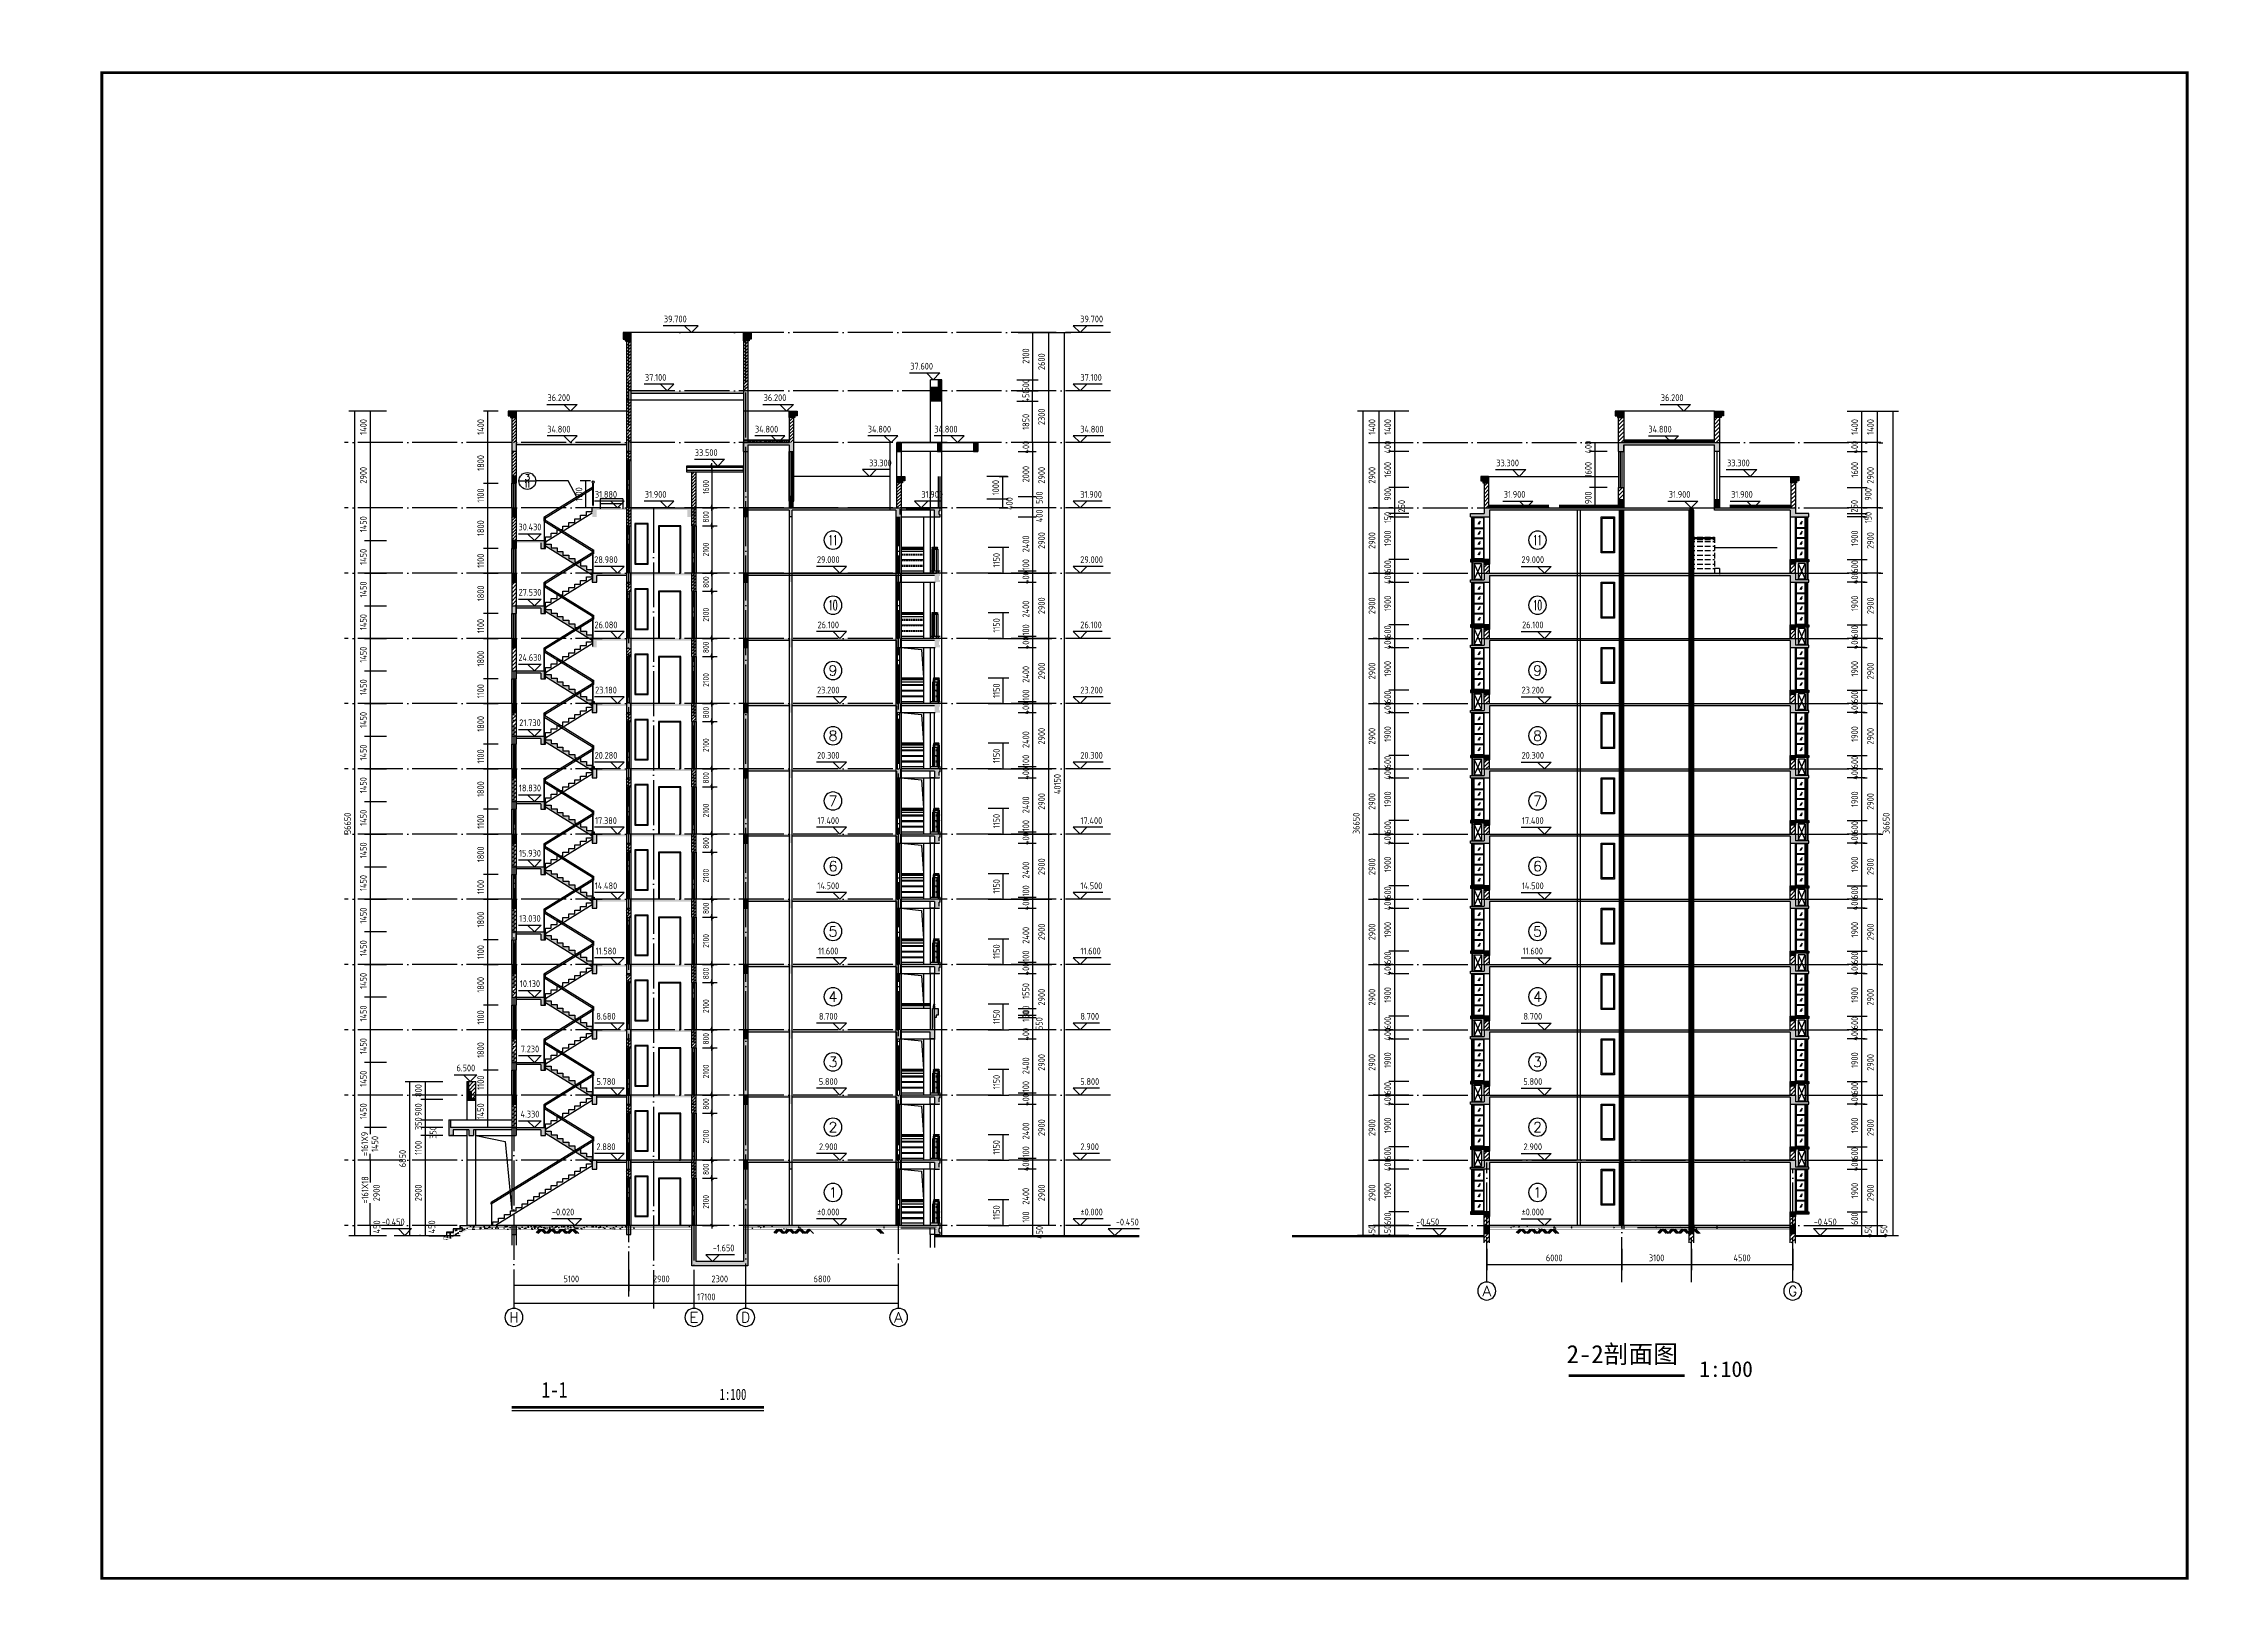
# Model space of a CAD drawing. Extents: x -726032 to 135930, y -151624 to 587044.
# Drawn here: x -434868 to -338278, y 207525 to 277056 of the extents above; entities that cross this region are included whole.
import ezdxf
from ezdxf.enums import TextEntityAlignment as Align

# ---------------------------------------------------------------- set-up
doc = ezdxf.new("R2010")
doc.units = 0
doc.header["$LTSCALE"] = 1000
doc.header["$MEASUREMENT"] = 0
doc.linetypes.add('DASH', pattern=[0.35, 0.25, -0.1])
doc.linetypes.add('DOTE', pattern=[2.42, 2, -0.2, 0.02, -0.2])
doc.layers.get('0').update_dxf_attribs({"linetype": 'CONTINUOUS'})
doc.layers.get('DEFPOINTS').update_dxf_attribs({"color": 1, "linetype": 'CONTINUOUS'})
for name, color, linetype in [('AXIS', 245, 'CONTINUOUS'), ('AXIS_TEXT', 7, 'CONTINUOUS'), ('DE', 134, 'CONTINUOUS'), ('DOTE', 8, 'DOTE'), ('LAYER1', 7, 'CONTINUOUS'), ('PUB_DIM', 245, 'CONTINUOUS'), ('PUB_TEXT', 142, 'CONTINUOUS'), ('PUB_TITLE', 1, 'CONTINUOUS'), ('WALL', 255, 'CONTINUOUS'), ('WINDOW', 155, 'CONTINUOUS'), ('WINDOW_TEXT', 7, 'CONTINUOUS'), ('屋架', 7, 'CONTINUOUS'), ('引线', 213, 'CONTINUOUS'), ('构架', 4, 'CONTINUOUS'), ('看线', 86, 'CONTINUOUS')]:
    doc.layers.add(name, color=color, linetype=linetype)
doc.styles.add('-宋体', font='SimSun.ttf', dxfattribs={"width": 0.8})
doc.styles.add('-黑体', font='')
doc.styles.add('COMP', font='COMPLEX', dxfattribs={"bigfont": 'hztxt'})
doc.styles.add('COMPLEX', font='COMPLEX')
doc.styles.add('DIM_FONT', font='isocp.shx', dxfattribs={"width": 0.8})
doc.styles.add('SIMPLEX', font='SIMPLEX.SHX')
doc.styles.get('-黑体').set_extended_font_data('SimHei')
doc.dimstyles.new('AXIS', dxfattribs={"dimtxt": 300, "dimasz": 1, "dimexe": 250, "dimexo": 300, "dimgap": 150, "dimtad": 1, "dimdec": 0, "dimzin": 0, "dimdsep": 46, "dimtxsty": 'DIM_FONT', "dimcen": 0.09, "dimse1": 1, "dimse2": 1, "dimclrt": 142, "dimadec": 0, "dimazin": 0, "dimtfac": 1, "dimtdec": 0, "dimtix": 1, "dimtmove": 2, "dimatfit": 3, "dimfxl": 1, "dimtolj": 1, "dimtzin": 0, "dimarcsym": 0})
doc.dimstyles.new('DIMA', dxfattribs={"dimtxt": 300, "dimasz": 1, "dimexe": 250, "dimexo": 300, "dimgap": 150, "dimtad": 1, "dimdec": 0, "dimzin": 0, "dimdsep": 46, "dimtxsty": 'DIM_FONT', "dimcen": 0.09, "dimse1": 1, "dimclrt": 142, "dimadec": 0, "dimazin": 0, "dimtfac": 1, "dimtdec": 0, "dimtix": 1, "dimtmove": 2, "dimatfit": 3, "dimfxl": 1, "dimtolj": 1, "dimtzin": 0, "dimarcsym": 0})
doc.dimstyles.new('DIMB', dxfattribs={"dimtxt": 300, "dimasz": 1, "dimexe": 250, "dimexo": 300, "dimgap": 150, "dimtad": 1, "dimdec": 0, "dimzin": 0, "dimdsep": 46, "dimtxsty": 'DIM_FONT', "dimcen": 0.09, "dimse2": 1, "dimclrt": 142, "dimadec": 0, "dimazin": 0, "dimtfac": 1, "dimtdec": 0, "dimtix": 1, "dimtmove": 2, "dimatfit": 3, "dimfxl": 1, "dimtolj": 1, "dimtzin": 0, "dimarcsym": 0})
doc.dimstyles.new('DIMN', dxfattribs={"dimtxt": 300, "dimasz": 1, "dimexe": 250, "dimexo": 300, "dimgap": 150, "dimtad": 1, "dimdec": 0, "dimzin": 0, "dimdsep": 46, "dimtxsty": 'DIM_FONT', "dimcen": 0.09, "dimclrt": 142, "dimadec": 0, "dimazin": 0, "dimtfac": 1, "dimtdec": 0, "dimtix": 1, "dimtmove": 2, "dimatfit": 3, "dimfxl": 1, "dimtolj": 1, "dimtzin": 0, "dimarcsym": 0})
pattern_1 = [(45, (-700618.32, 236599.96), (-88.38835, 88.38835), [])]
pattern_2 = [(45, (-697518.32, 236599.79), (-88.388348, 88.388348), [])]
pattern_3 = [(45, (-418302.82, 289343.17), (-88.38835, 88.38835), [])]
pattern_4 = [(45, (-418302.82, 289343.17), (-70.71068, 70.71068), [])]

msp = doc.modelspace()

# ---------------------------------------------------------------- texts
at = {"layer": 'AXIS', "style": '-黑体'}
for s, height, p in [('2-2剖面图', 806.4, (-367164.4, 218389.3)), ('1:100', 700, (-361268.4, 217777.3))]:
    msp.add_text(s, height=height, dxfattribs=at).set_placement(p)
at = {"layer": 'PUB_DIM', "style": 'DIM_FONT', "width": 0.8}
for s, p in [('39.700', (-406784.6, 264809.2)), ('39.700', (-388277.9, 264809.2)), ('37.600', (-395834.7, 262709.2)), ('37.100', (-407658.5, 262209.2)), ('37.100', (-388302.3, 262209.2)), ('36.200', (-411960.9, 261309.2)), ('36.200', (-402352.9, 261309.2)), ('36.200', (-362474.4, 261309.2)), ('34.800', (-411959.1, 259909.2)), ('34.800', (-402726.7, 259909.2)), ('34.800', (-397709.9, 259909.2)), ('34.800', (-394754.5, 259909.2)), ('34.800', (-388266.3, 259909.2)), ('34.800', (-363012.7, 259909.2)), ('33.500', (-405410.4, 258868.8)), ('33.300', (-397667.5, 258409.2)), ('33.300', (-369788.1, 258409.2)), ('33.300', (-359530.9, 258409.2)), ('31.880', (-409865.6, 257009.2)), ('31.900', (-407658.5, 257009.2)), ('31.900', (-395367.5, 257009.2)), ('31.900', (-388301.9, 257009.2)), ('31.900', (-369479, 257009.2)), ('31.900', (-362144.6, 257009.2)), ('31.900', (-359373.3, 257009.2)), ('30.430', (-413243.2, 255559.2)), ('28.980', (-409865.6, 254109.2)), ('29.000', (-399984.5, 254109.2)), ('29.000', (-388281, 254109.2)), ('29.000', (-368669.3, 254109.2)), ('27.530', (-413243.2, 252659.2)), ('26.080', (-409865.6, 251209.2)), ('26.100', (-399984.5, 251209.2)), ('26.100', (-388305.4, 251209.2)), ('26.100', (-368669.3, 251209.2)), ('24.630', (-413243.2, 249759.2)), ('23.180', (-409865.6, 248309.2)), ('23.200', (-399984.5, 248309.2)), ('23.200', (-388281.4, 248309.2)), ('23.200', (-368669.3, 248309.2)), ('21.730', (-413243.2, 246859.2)), ('20.280', (-409865.6, 245409.2)), ('20.300', (-399984.5, 245409.2)), ('20.300', (-388281.4, 245409.2)), ('20.300', (-368669.3, 245409.2)), ('18.830', (-413243.2, 243959.2)), ('17.380', (-409865.6, 242509.2)), ('17.400', (-399984.5, 242509.2)), ('17.400', (-388290.3, 242509.2)), ('17.400', (-368669.3, 242509.2)), ('15.930', (-413243.2, 241059.2)), ('14.480', (-409865.6, 239609.2)), ('14.500', (-399984.5, 239609.2)), ('14.500', (-388290.3, 239609.2)), ('14.500', (-368669.3, 239609.2)), ('13.030', (-413243.2, 238159.2)), ('11.580', (-409865.6, 236709.2)), ('11.600', (-399984.5, 236709.2)), ('11.600', (-388326.3, 236709.2)), ('11.600', (-368669.3, 236709.2)), ('10.130', (-413243.2, 235259.2)), ('8.680', (-409865.6, 233809.2)), ('8.700', (-399984.5, 233809.2)), ('8.700', (-388362.3, 233809.2)), ('8.700', (-368669.3, 233809.2)), ('7.230', (-413243.2, 232359.2)), ('6.500', (-416093.7, 231512.4)), ('5.780', (-409865.6, 230909.2)), ('5.800', (-399984.5, 230909.2)), ('5.800', (-388362.3, 230909.2)), ('5.800', (-368669.3, 230909.2)), ('4.330', (-413243.2, 229459.2)), ('2.880', (-409865.6, 228009.2)), ('2.900', (-399984.5, 228009.2)), ('2.900', (-388365, 228009.2)), ('2.900', (-368669.3, 228009.2)), ('-0.020', (-411771.1, 225109.2)), ('%%p0.000', (-399984.5, 225109.2)), ('%%p0.000', (-388278.3, 225109.2)), ('%%p0.000', (-368669.3, 225109.2)), ('-0.450', (-419323, 224670.1)), ('-0.450', (-386693, 224660.1)), ('-0.450', (-373340.8, 224670.1)), ('-0.450', (-355671.4, 224669.9))]:
    msp.add_text(s, height=300, dxfattribs=at).set_placement(p, align=Align.MIDDLE)
for s, p in [('=161X9', (-420442.8, 227596.4)), ('=161X18', (-420428.3, 225481))]:
    msp.add_text(s, height=300, rotation=90, dxfattribs=at).set_placement(p)
at = {"layer": 'PUB_DIM', "color": 136, "style": 'DIM_FONT', "width": 0.8}
msp.add_text('-1.650', height=300, dxfattribs=at).set_placement((-404637.8, 223509.2), align=Align.MIDDLE)
at = {"layer": 'PUB_TEXT', "style": '-宋体'}
for s, height, width, p in [('1-1', 700, 0.8, (-412724.1, 216856.6)), ('1-1', 700, 0.8, (-412724.1, 216856.6)), ('1:100', 500, 0.7, (-404814.7, 216755.2)), ('1:100', 500, 0.7, (-404814.7, 216755.2))]:
    msp.add_text(s, height=height, dxfattribs=dict(at, width=width)).set_placement(p)

# ---------------------------------------------------------------- blocks, each defined once
blk = doc.blocks.new('*D2790')
at = {"layer": 'DEFPOINTS', "color": 0, "transparency": 16777216}
for p in [(-370716, 223769), (-364716, 223769), (-364716, 222769)]:
    blk.add_point(p, dxfattribs=at)
at = {"layer": 'PUB_DIM', "color": 0, "lineweight": -2, "transparency": 16777216}
for p, q in [((-370716, 223469), (-370716, 222519)), ((-364716, 223469), (-364716, 222519)), ((-370715, 222769), (-364717, 222769))]:
    blk.add_line(p, q, dxfattribs=at)
at = {"layer": 'PUB_DIM', "color": 0, "transparency": 16777216}
for points in [[(-370715, 222769), (-370715, 222769), (-370716, 222769)], [(-364717, 222769), (-364717, 222769), (-364716, 222769)]]:
    blk.add_solid(points, dxfattribs=at)
at = {"layer": 'PUB_DIM', "color": 142, "transparency": 16777216, "insert": (-367716, 223069), "char_height": 300, "attachment_point": 5, "style": 'DIM_FONT'}
blk.add_mtext('\\A1;6000', dxfattribs=at)
blk = doc.blocks.new('*D2798')
at = {"layer": 'DEFPOINTS', "color": 0, "transparency": 16777216}
for p in [(-374591, 238609), (-374818, 236709), (-374591, 236709)]:
    blk.add_point(p, dxfattribs=at)
at = {"layer": 'PUB_DIM', "color": 0, "lineweight": -2, "transparency": 16777216}
for p, q in [((-374891, 238609), (-375068, 238609)), ((-374818, 238608), (-374818, 236710)), ((-374891, 236709), (-375068, 236709))]:
    blk.add_line(p, q, dxfattribs=at)
at = {"layer": 'PUB_DIM', "color": 0, "transparency": 16777216}
for points in [[(-374818, 238608), (-374818, 238608), (-374818, 238609)], [(-374818, 236710), (-374818, 236710), (-374818, 236709)]]:
    blk.add_solid(points, dxfattribs=at)
at = {"layer": 'PUB_DIM', "color": 142, "transparency": 16777216, "insert": (-375118, 237659), "char_height": 300, "attachment_point": 5, "rotation": 90, "style": 'DIM_FONT'}
blk.add_mtext('\\A1;1900', dxfattribs=at)
blk = doc.blocks.new('*D2799')
at = {"layer": 'DEFPOINTS', "color": 0, "transparency": 16777216}
for p in [(-375291, 239009), (-375518, 236109), (-375291, 236109)]:
    blk.add_point(p, dxfattribs=at)
at = {"layer": 'PUB_DIM', "color": 0, "lineweight": -2, "transparency": 16777216}
for p, q in [((-375591, 239009), (-375768, 239009)), ((-375518, 239008), (-375518, 236110)), ((-375591, 236109), (-375768, 236109))]:
    blk.add_line(p, q, dxfattribs=at)
at = {"layer": 'PUB_DIM', "color": 0, "transparency": 16777216}
for points in [[(-375518, 239008), (-375518, 239008), (-375518, 239009)], [(-375518, 236110), (-375518, 236110), (-375518, 236109)]]:
    blk.add_solid(points, dxfattribs=at)
at = {"layer": 'PUB_DIM', "color": 142, "transparency": 16777216, "insert": (-375818, 237559), "char_height": 300, "attachment_point": 5, "rotation": 90, "style": 'DIM_FONT'}
blk.add_mtext('\\A1;2900', dxfattribs=at)
blk = doc.blocks.new('*D2800')
at = {"layer": 'DEFPOINTS', "color": 0, "transparency": 16777216}
for p in [(-375991, 260709), (-376218, 224059), (-375991, 224059)]:
    blk.add_point(p, dxfattribs=at)
at = {"layer": 'PUB_DIM', "color": 0, "lineweight": -2, "transparency": 16777216}
for p, q in [((-376291, 260709), (-376468, 260709)), ((-376218, 260708), (-376218, 224060)), ((-376291, 224059), (-376468, 224059))]:
    blk.add_line(p, q, dxfattribs=at)
at = {"layer": 'PUB_DIM', "color": 0, "transparency": 16777216}
for points in [[(-376218, 260708), (-376218, 260708), (-376218, 260709)], [(-376218, 224060), (-376218, 224060), (-376218, 224059)]]:
    blk.add_solid(points, dxfattribs=at)
at = {"layer": 'PUB_DIM', "color": 142, "transparency": 16777216, "insert": (-376518, 242384), "char_height": 300, "attachment_point": 5, "rotation": 90, "style": 'DIM_FONT'}
blk.add_mtext('\\A1;36650', dxfattribs=at)
blk = doc.blocks.new('_AXISO')
blk.add_circle((0, 0), 0.5)
at = {"layer": 'AXIS_TEXT', "style": 'COMPLEX', "width": 1.041667}
blk.add_attdef('A', text='', height=0.56, dxfattribs=at).set_placement((-0.25, -0.28), (0.25, -0.28), align=Align.FIT)
blk = doc.blocks.new('*D2801')
at = {"layer": 'DEFPOINTS', "color": 0, "transparency": 16777216}
for p in [(-374818, 235709), (-374591, 236109), (-374591, 235709)]:
    blk.add_point(p, dxfattribs=at)
at = {"layer": 'PUB_DIM', "color": 0, "lineweight": -2, "transparency": 16777216}
for p, q in [((-374891, 236109), (-375068, 236109)), ((-374891, 235709), (-375068, 235709)), ((-374818, 236110), (-374818, 236111)), ((-374818, 236109), (-374818, 235709)), ((-374818, 235708), (-374818, 235707))]:
    blk.add_line(p, q, dxfattribs=at)
at = {"layer": 'PUB_DIM', "color": 0, "transparency": 16777216}
for points in [[(-374818, 236110), (-374818, 236110), (-374818, 236109)], [(-374818, 235708), (-374818, 235708), (-374818, 235709)]]:
    blk.add_solid(points, dxfattribs=at)
at = {"layer": 'PUB_DIM', "color": 142, "transparency": 16777216, "insert": (-375118, 235909), "char_height": 300, "attachment_point": 5, "rotation": 90, "style": 'DIM_FONT'}
blk.add_mtext('\\A1;400', dxfattribs=at)
blk = doc.blocks.new('*D2802')
at = {"layer": 'DEFPOINTS', "color": 0, "transparency": 16777216}
for p in [(-374591, 236709), (-374818, 236109), (-374591, 236109)]:
    blk.add_point(p, dxfattribs=at)
at = {"layer": 'PUB_DIM', "color": 0, "lineweight": -2, "transparency": 16777216}
for p, q in [((-374891, 236709), (-375068, 236709)), ((-374818, 236710), (-374818, 236711)), ((-374818, 236709), (-374818, 236109)), ((-374891, 236109), (-375068, 236109)), ((-374818, 236108), (-374818, 236107))]:
    blk.add_line(p, q, dxfattribs=at)
at = {"layer": 'PUB_DIM', "color": 0, "transparency": 16777216}
for points in [[(-374818, 236710), (-374818, 236710), (-374818, 236709)], [(-374818, 236108), (-374818, 236108), (-374818, 236109)]]:
    blk.add_solid(points, dxfattribs=at)
at = {"layer": 'PUB_DIM', "color": 142, "transparency": 16777216, "insert": (-375118, 236409), "char_height": 300, "attachment_point": 5, "rotation": 90, "style": 'DIM_FONT'}
blk.add_mtext('\\A1;600', dxfattribs=at)
blk = doc.blocks.new('*D2803')
at = {"layer": 'DEFPOINTS', "color": 0, "transparency": 16777216}
for p in [(-374818, 232809), (-374591, 233209), (-374591, 232809)]:
    blk.add_point(p, dxfattribs=at)
at = {"layer": 'PUB_DIM', "color": 0, "lineweight": -2, "transparency": 16777216}
for p, q in [((-374891, 233209), (-375068, 233209)), ((-374891, 232809), (-375068, 232809)), ((-374818, 233210), (-374818, 233211)), ((-374818, 233209), (-374818, 232809)), ((-374818, 232808), (-374818, 232807))]:
    blk.add_line(p, q, dxfattribs=at)
at = {"layer": 'PUB_DIM', "color": 0, "transparency": 16777216}
for points in [[(-374818, 233210), (-374818, 233210), (-374818, 233209)], [(-374818, 232808), (-374818, 232808), (-374818, 232809)]]:
    blk.add_solid(points, dxfattribs=at)
at = {"layer": 'PUB_DIM', "color": 142, "transparency": 16777216, "insert": (-375118, 233009), "char_height": 300, "attachment_point": 5, "rotation": 90, "style": 'DIM_FONT'}
blk.add_mtext('\\A1;400', dxfattribs=at)
blk = doc.blocks.new('*D2804')
at = {"layer": 'DEFPOINTS', "color": 0, "transparency": 16777216}
for p in [(-374591, 233809), (-374818, 233209), (-374591, 233209)]:
    blk.add_point(p, dxfattribs=at)
at = {"layer": 'PUB_DIM', "color": 0, "lineweight": -2, "transparency": 16777216}
for p, q in [((-374891, 233809), (-375068, 233809)), ((-374818, 233810), (-374818, 233811)), ((-374818, 233809), (-374818, 233209)), ((-374891, 233209), (-375068, 233209)), ((-374818, 233208), (-374818, 233207))]:
    blk.add_line(p, q, dxfattribs=at)
at = {"layer": 'PUB_DIM', "color": 0, "transparency": 16777216}
for points in [[(-374818, 233810), (-374818, 233810), (-374818, 233809)], [(-374818, 233208), (-374818, 233208), (-374818, 233209)]]:
    blk.add_solid(points, dxfattribs=at)
at = {"layer": 'PUB_DIM', "color": 142, "transparency": 16777216, "insert": (-375118, 233509), "char_height": 300, "attachment_point": 5, "rotation": 90, "style": 'DIM_FONT'}
blk.add_mtext('\\A1;600', dxfattribs=at)
blk = doc.blocks.new('*D2805')
at = {"layer": 'DEFPOINTS', "color": 0, "transparency": 16777216}
for p in [(-374591, 235709), (-374818, 233809), (-374591, 233809)]:
    blk.add_point(p, dxfattribs=at)
at = {"layer": 'PUB_DIM', "color": 0, "lineweight": -2, "transparency": 16777216}
for p, q in [((-374891, 235709), (-375068, 235709)), ((-374818, 235708), (-374818, 233810)), ((-374891, 233809), (-375068, 233809))]:
    blk.add_line(p, q, dxfattribs=at)
at = {"layer": 'PUB_DIM', "color": 0, "transparency": 16777216}
for points in [[(-374818, 235708), (-374818, 235708), (-374818, 235709)], [(-374818, 233810), (-374818, 233810), (-374818, 233809)]]:
    blk.add_solid(points, dxfattribs=at)
at = {"layer": 'PUB_DIM', "color": 142, "transparency": 16777216, "insert": (-375118, 234759), "char_height": 300, "attachment_point": 5, "rotation": 90, "style": 'DIM_FONT'}
blk.add_mtext('\\A1;1900', dxfattribs=at)
blk = doc.blocks.new('*D2806')
at = {"layer": 'DEFPOINTS', "color": 0, "transparency": 16777216}
for p in [(-374818, 229909), (-374591, 230309), (-374591, 229909)]:
    blk.add_point(p, dxfattribs=at)
at = {"layer": 'PUB_DIM', "color": 0, "lineweight": -2, "transparency": 16777216}
for p, q in [((-374891, 230309), (-375068, 230309)), ((-374891, 229909), (-375068, 229909)), ((-374818, 230310), (-374818, 230311)), ((-374818, 230309), (-374818, 229909)), ((-374818, 229908), (-374818, 229907))]:
    blk.add_line(p, q, dxfattribs=at)
at = {"layer": 'PUB_DIM', "color": 0, "transparency": 16777216}
for points in [[(-374818, 230310), (-374818, 230310), (-374818, 230309)], [(-374818, 229908), (-374818, 229908), (-374818, 229909)]]:
    blk.add_solid(points, dxfattribs=at)
at = {"layer": 'PUB_DIM', "color": 142, "transparency": 16777216, "insert": (-375118, 230109), "char_height": 300, "attachment_point": 5, "rotation": 90, "style": 'DIM_FONT'}
blk.add_mtext('\\A1;400', dxfattribs=at)
blk = doc.blocks.new('*D2807')
at = {"layer": 'DEFPOINTS', "color": 0, "transparency": 16777216}
for p in [(-374591, 230909), (-374818, 230309), (-374591, 230309)]:
    blk.add_point(p, dxfattribs=at)
at = {"layer": 'PUB_DIM', "color": 0, "lineweight": -2, "transparency": 16777216}
for p, q in [((-374891, 230909), (-375068, 230909)), ((-374818, 230910), (-374818, 230911)), ((-374818, 230909), (-374818, 230309)), ((-374891, 230309), (-375068, 230309)), ((-374818, 230308), (-374818, 230307))]:
    blk.add_line(p, q, dxfattribs=at)
at = {"layer": 'PUB_DIM', "color": 0, "transparency": 16777216}
for points in [[(-374818, 230910), (-374818, 230910), (-374818, 230909)], [(-374818, 230308), (-374818, 230308), (-374818, 230309)]]:
    blk.add_solid(points, dxfattribs=at)
at = {"layer": 'PUB_DIM', "color": 142, "transparency": 16777216, "insert": (-375118, 230609), "char_height": 300, "attachment_point": 5, "rotation": 90, "style": 'DIM_FONT'}
blk.add_mtext('\\A1;600', dxfattribs=at)
blk = doc.blocks.new('*D2808')
at = {"layer": 'DEFPOINTS', "color": 0, "transparency": 16777216}
for p in [(-374591, 232809), (-374818, 230909), (-374591, 230909)]:
    blk.add_point(p, dxfattribs=at)
at = {"layer": 'PUB_DIM', "color": 0, "lineweight": -2, "transparency": 16777216}
for p, q in [((-374891, 232809), (-375068, 232809)), ((-374818, 232808), (-374818, 230910)), ((-374891, 230909), (-375068, 230909))]:
    blk.add_line(p, q, dxfattribs=at)
at = {"layer": 'PUB_DIM', "color": 0, "transparency": 16777216}
for points in [[(-374818, 232808), (-374818, 232808), (-374818, 232809)], [(-374818, 230910), (-374818, 230910), (-374818, 230909)]]:
    blk.add_solid(points, dxfattribs=at)
at = {"layer": 'PUB_DIM', "color": 142, "transparency": 16777216, "insert": (-375118, 231859), "char_height": 300, "attachment_point": 5, "rotation": 90, "style": 'DIM_FONT'}
blk.add_mtext('\\A1;1900', dxfattribs=at)
blk = doc.blocks.new('*D2809')
at = {"layer": 'DEFPOINTS', "color": 0, "transparency": 16777216}
for p in [(-374591, 228009), (-374818, 227409), (-374591, 227409)]:
    blk.add_point(p, dxfattribs=at)
at = {"layer": 'PUB_DIM', "color": 0, "lineweight": -2, "transparency": 16777216}
for p, q in [((-374891, 228009), (-375068, 228009)), ((-374818, 228010), (-374818, 228011)), ((-374818, 228009), (-374818, 227409)), ((-374891, 227409), (-375068, 227409)), ((-374818, 227408), (-374818, 227407))]:
    blk.add_line(p, q, dxfattribs=at)
at = {"layer": 'PUB_DIM', "color": 0, "transparency": 16777216}
for points in [[(-374818, 228010), (-374818, 228010), (-374818, 228009)], [(-374818, 227408), (-374818, 227408), (-374818, 227409)]]:
    blk.add_solid(points, dxfattribs=at)
at = {"layer": 'PUB_DIM', "color": 142, "transparency": 16777216, "insert": (-375118, 227709), "char_height": 300, "attachment_point": 5, "rotation": 90, "style": 'DIM_FONT'}
blk.add_mtext('\\A1;600', dxfattribs=at)
blk = doc.blocks.new('*D2810')
at = {"layer": 'DEFPOINTS', "color": 0, "transparency": 16777216}
for p in [(-375291, 236109), (-375518, 233209), (-375291, 233209)]:
    blk.add_point(p, dxfattribs=at)
at = {"layer": 'PUB_DIM', "color": 0, "lineweight": -2, "transparency": 16777216}
for p, q in [((-375591, 236109), (-375768, 236109)), ((-375518, 236108), (-375518, 233210)), ((-375591, 233209), (-375768, 233209))]:
    blk.add_line(p, q, dxfattribs=at)
at = {"layer": 'PUB_DIM', "color": 0, "transparency": 16777216}
for points in [[(-375518, 236108), (-375518, 236108), (-375518, 236109)], [(-375518, 233210), (-375518, 233210), (-375518, 233209)]]:
    blk.add_solid(points, dxfattribs=at)
at = {"layer": 'PUB_DIM', "color": 142, "transparency": 16777216, "insert": (-375818, 234659), "char_height": 300, "attachment_point": 5, "rotation": 90, "style": 'DIM_FONT'}
blk.add_mtext('\\A1;2900', dxfattribs=at)
blk = doc.blocks.new('*D2811')
at = {"layer": 'DEFPOINTS', "color": 0, "transparency": 16777216}
for p in [(-375291, 233209), (-375518, 230309), (-375291, 230309)]:
    blk.add_point(p, dxfattribs=at)
at = {"layer": 'PUB_DIM', "color": 0, "lineweight": -2, "transparency": 16777216}
for p, q in [((-375591, 233209), (-375768, 233209)), ((-375518, 233208), (-375518, 230310)), ((-375591, 230309), (-375768, 230309))]:
    blk.add_line(p, q, dxfattribs=at)
at = {"layer": 'PUB_DIM', "color": 0, "transparency": 16777216}
for points in [[(-375518, 233208), (-375518, 233208), (-375518, 233209)], [(-375518, 230310), (-375518, 230310), (-375518, 230309)]]:
    blk.add_solid(points, dxfattribs=at)
at = {"layer": 'PUB_DIM', "color": 142, "transparency": 16777216, "insert": (-375818, 231759), "char_height": 300, "attachment_point": 5, "rotation": 90, "style": 'DIM_FONT'}
blk.add_mtext('\\A1;2900', dxfattribs=at)
blk = doc.blocks.new('*D2812')
at = {"layer": 'DEFPOINTS', "color": 0, "transparency": 16777216}
for p in [(-374818, 227009), (-374591, 227409), (-374591, 227009)]:
    blk.add_point(p, dxfattribs=at)
at = {"layer": 'PUB_DIM', "color": 0, "lineweight": -2, "transparency": 16777216}
for p, q in [((-374891, 227409), (-375068, 227409)), ((-374891, 227009), (-375068, 227009)), ((-374818, 227410), (-374818, 227411)), ((-374818, 227409), (-374818, 227009)), ((-374818, 227008), (-374818, 227007))]:
    blk.add_line(p, q, dxfattribs=at)
at = {"layer": 'PUB_DIM', "color": 0, "transparency": 16777216}
for points in [[(-374818, 227410), (-374818, 227410), (-374818, 227409)], [(-374818, 227008), (-374818, 227008), (-374818, 227009)]]:
    blk.add_solid(points, dxfattribs=at)
at = {"layer": 'PUB_DIM', "color": 142, "transparency": 16777216, "insert": (-375118, 227209), "char_height": 300, "attachment_point": 5, "rotation": 90, "style": 'DIM_FONT'}
blk.add_mtext('\\A1;400', dxfattribs=at)
blk = doc.blocks.new('*D2813')
at = {"layer": 'DEFPOINTS', "color": 0, "transparency": 16777216}
for p in [(-374591, 229909), (-374818, 228009), (-374591, 228009)]:
    blk.add_point(p, dxfattribs=at)
at = {"layer": 'PUB_DIM', "color": 0, "lineweight": -2, "transparency": 16777216}
for p, q in [((-374891, 229909), (-375068, 229909)), ((-374818, 229908), (-374818, 228010)), ((-374891, 228009), (-375068, 228009))]:
    blk.add_line(p, q, dxfattribs=at)
at = {"layer": 'PUB_DIM', "color": 0, "transparency": 16777216}
for points in [[(-374818, 229908), (-374818, 229908), (-374818, 229909)], [(-374818, 228010), (-374818, 228010), (-374818, 228009)]]:
    blk.add_solid(points, dxfattribs=at)
at = {"layer": 'PUB_DIM', "color": 142, "transparency": 16777216, "insert": (-375118, 228959), "char_height": 300, "attachment_point": 5, "rotation": 90, "style": 'DIM_FONT'}
blk.add_mtext('\\A1;1900', dxfattribs=at)
blk = doc.blocks.new('*D2814')
at = {"layer": 'DEFPOINTS', "color": 0, "transparency": 16777216}
for p in [(-375291, 230309), (-375518, 227409), (-375291, 227409)]:
    blk.add_point(p, dxfattribs=at)
at = {"layer": 'PUB_DIM', "color": 0, "lineweight": -2, "transparency": 16777216}
for p, q in [((-375591, 230309), (-375768, 230309)), ((-375518, 230308), (-375518, 227410)), ((-375591, 227409), (-375768, 227409))]:
    blk.add_line(p, q, dxfattribs=at)
at = {"layer": 'PUB_DIM', "color": 0, "transparency": 16777216}
for points in [[(-375518, 230308), (-375518, 230308), (-375518, 230309)], [(-375518, 227410), (-375518, 227410), (-375518, 227409)]]:
    blk.add_solid(points, dxfattribs=at)
at = {"layer": 'PUB_DIM', "color": 142, "transparency": 16777216, "insert": (-375818, 228859), "char_height": 300, "attachment_point": 5, "rotation": 90, "style": 'DIM_FONT'}
blk.add_mtext('\\A1;2900', dxfattribs=at)
blk = doc.blocks.new('*D2815')
at = {"layer": 'DEFPOINTS', "color": 0, "transparency": 16777216}
for p in [(-374591, 225109), (-374818, 224509), (-374591, 224509)]:
    blk.add_point(p, dxfattribs=at)
at = {"layer": 'PUB_DIM', "color": 0, "lineweight": -2, "transparency": 16777216}
for p, q in [((-374891, 225109), (-375068, 225109)), ((-374818, 225110), (-374818, 225111)), ((-374818, 225109), (-374818, 224509)), ((-374891, 224509), (-375068, 224509)), ((-374818, 224508), (-374818, 224507))]:
    blk.add_line(p, q, dxfattribs=at)
at = {"layer": 'PUB_DIM', "color": 0, "transparency": 16777216}
for points in [[(-374818, 225110), (-374818, 225110), (-374818, 225109)], [(-374818, 224508), (-374818, 224508), (-374818, 224509)]]:
    blk.add_solid(points, dxfattribs=at)
at = {"layer": 'PUB_DIM', "color": 142, "transparency": 16777216, "insert": (-375118, 224809), "char_height": 300, "attachment_point": 5, "rotation": 90, "style": 'DIM_FONT'}
blk.add_mtext('\\A1;600', dxfattribs=at)
blk = doc.blocks.new('*D2816')
at = {"layer": 'DEFPOINTS', "color": 0, "transparency": 16777216}
for p in [(-375291, 224509), (-375518, 224059), (-375291, 224059)]:
    blk.add_point(p, dxfattribs=at)
at = {"layer": 'PUB_DIM', "color": 0, "lineweight": -2, "transparency": 16777216}
blk.add_line((-375518, 224508), (-375518, 224060), dxfattribs=at)
at = {"layer": 'PUB_DIM', "color": 0, "transparency": 16777216}
for points in [[(-375518, 224508), (-375518, 224508), (-375518, 224509)], [(-375518, 224060), (-375518, 224060), (-375518, 224059)]]:
    blk.add_solid(points, dxfattribs=at)
at = {"layer": 'PUB_DIM', "color": 142, "transparency": 16777216, "insert": (-375818, 224251), "char_height": 300, "attachment_point": 5, "rotation": 90, "style": 'DIM_FONT'}
blk.add_mtext('\\A1;450', dxfattribs=at)
blk = doc.blocks.new('*D2817')
at = {"layer": 'DEFPOINTS', "color": 0, "transparency": 16777216}
for p in [(-374591, 224509), (-374818, 224059), (-374591, 224059)]:
    blk.add_point(p, dxfattribs=at)
at = {"layer": 'PUB_DIM', "color": 0, "lineweight": -2, "transparency": 16777216}
blk.add_line((-374818, 224508), (-374818, 224060), dxfattribs=at)
at = {"layer": 'PUB_DIM', "color": 0, "transparency": 16777216}
for points in [[(-374818, 224508), (-374818, 224508), (-374818, 224509)], [(-374818, 224060), (-374818, 224060), (-374818, 224059)]]:
    blk.add_solid(points, dxfattribs=at)
at = {"layer": 'PUB_DIM', "color": 142, "transparency": 16777216, "insert": (-375118, 224251), "char_height": 300, "attachment_point": 5, "rotation": 90, "style": 'DIM_FONT'}
blk.add_mtext('\\A1;450', dxfattribs=at)
blk = doc.blocks.new('*D2818')
at = {"layer": 'DEFPOINTS', "color": 0, "transparency": 16777216}
for p in [(-374591, 227009), (-374818, 225109), (-374591, 225109)]:
    blk.add_point(p, dxfattribs=at)
at = {"layer": 'PUB_DIM', "color": 0, "lineweight": -2, "transparency": 16777216}
for p, q in [((-374891, 227009), (-375068, 227009)), ((-374818, 227008), (-374818, 225110)), ((-374891, 225109), (-375068, 225109))]:
    blk.add_line(p, q, dxfattribs=at)
at = {"layer": 'PUB_DIM', "color": 0, "transparency": 16777216}
for points in [[(-374818, 227008), (-374818, 227008), (-374818, 227009)], [(-374818, 225110), (-374818, 225110), (-374818, 225109)]]:
    blk.add_solid(points, dxfattribs=at)
at = {"layer": 'PUB_DIM', "color": 142, "transparency": 16777216, "insert": (-375118, 226059), "char_height": 300, "attachment_point": 5, "rotation": 90, "style": 'DIM_FONT'}
blk.add_mtext('\\A1;1900', dxfattribs=at)
blk = doc.blocks.new('*D2819')
at = {"layer": 'DEFPOINTS', "color": 0, "transparency": 16777216}
for p in [(-375291, 227409), (-375518, 224509), (-375291, 224509)]:
    blk.add_point(p, dxfattribs=at)
at = {"layer": 'PUB_DIM', "color": 0, "lineweight": -2, "transparency": 16777216}
for p, q in [((-375591, 227409), (-375768, 227409)), ((-375518, 227408), (-375518, 224510)), ((-375591, 224509), (-375768, 224509))]:
    blk.add_line(p, q, dxfattribs=at)
at = {"layer": 'PUB_DIM', "color": 0, "transparency": 16777216}
for points in [[(-375518, 227408), (-375518, 227408), (-375518, 227409)], [(-375518, 224510), (-375518, 224510), (-375518, 224509)]]:
    blk.add_solid(points, dxfattribs=at)
at = {"layer": 'PUB_DIM', "color": 142, "transparency": 16777216, "insert": (-375818, 225959), "char_height": 300, "attachment_point": 5, "rotation": 90, "style": 'DIM_FONT'}
blk.add_mtext('\\A1;2900', dxfattribs=at)
blk = doc.blocks.new('*D2829')
at = {"layer": 'DEFPOINTS', "color": 0, "transparency": 16777216}
for p in [(-374591, 256009), (-374818, 254109), (-374591, 254109)]:
    blk.add_point(p, dxfattribs=at)
at = {"layer": 'PUB_DIM', "color": 0, "lineweight": -2, "transparency": 16777216}
for p, q in [((-374891, 256009), (-375068, 256009)), ((-374818, 256008), (-374818, 254110)), ((-374891, 254109), (-375068, 254109))]:
    blk.add_line(p, q, dxfattribs=at)
at = {"layer": 'PUB_DIM', "color": 0, "transparency": 16777216}
for points in [[(-374818, 256008), (-374818, 256008), (-374818, 256009)], [(-374818, 254110), (-374818, 254110), (-374818, 254109)]]:
    blk.add_solid(points, dxfattribs=at)
at = {"layer": 'PUB_DIM', "color": 142, "transparency": 16777216, "insert": (-375118, 255059), "char_height": 300, "attachment_point": 5, "rotation": 90, "style": 'DIM_FONT'}
blk.add_mtext('\\A1;1900', dxfattribs=at)
blk = doc.blocks.new('*D2830')
at = {"layer": 'DEFPOINTS', "color": 0, "transparency": 16777216}
for p in [(-375291, 256409), (-375518, 253509), (-375291, 253509)]:
    blk.add_point(p, dxfattribs=at)
at = {"layer": 'PUB_DIM', "color": 0, "lineweight": -2, "transparency": 16777216}
for p, q in [((-375591, 256409), (-375768, 256409)), ((-375518, 256408), (-375518, 253510)), ((-375591, 253509), (-375768, 253509))]:
    blk.add_line(p, q, dxfattribs=at)
at = {"layer": 'PUB_DIM', "color": 0, "transparency": 16777216}
for points in [[(-375518, 256408), (-375518, 256408), (-375518, 256409)], [(-375518, 253510), (-375518, 253510), (-375518, 253509)]]:
    blk.add_solid(points, dxfattribs=at)
at = {"layer": 'PUB_DIM', "color": 142, "transparency": 16777216, "insert": (-375818, 254959), "char_height": 300, "attachment_point": 5, "rotation": 90, "style": 'DIM_FONT'}
blk.add_mtext('\\A1;2900', dxfattribs=at)
blk = doc.blocks.new('*D2831')
at = {"layer": 'DEFPOINTS', "color": 0, "transparency": 16777216}
for p in [(-374818, 253109), (-374591, 253509), (-374591, 253109)]:
    blk.add_point(p, dxfattribs=at)
at = {"layer": 'PUB_DIM', "color": 0, "lineweight": -2, "transparency": 16777216}
for p, q in [((-374891, 253509), (-375068, 253509)), ((-374891, 253109), (-375068, 253109)), ((-374818, 253510), (-374818, 253511)), ((-374818, 253509), (-374818, 253109)), ((-374818, 253108), (-374818, 253107))]:
    blk.add_line(p, q, dxfattribs=at)
at = {"layer": 'PUB_DIM', "color": 0, "transparency": 16777216}
for points in [[(-374818, 253510), (-374818, 253510), (-374818, 253509)], [(-374818, 253108), (-374818, 253108), (-374818, 253109)]]:
    blk.add_solid(points, dxfattribs=at)
at = {"layer": 'PUB_DIM', "color": 142, "transparency": 16777216, "insert": (-375118, 253309), "char_height": 300, "attachment_point": 5, "rotation": 90, "style": 'DIM_FONT'}
blk.add_mtext('\\A1;400', dxfattribs=at)
blk = doc.blocks.new('*D2832')
at = {"layer": 'DEFPOINTS', "color": 0, "transparency": 16777216}
for p in [(-374591, 254109), (-374818, 253509), (-374591, 253509)]:
    blk.add_point(p, dxfattribs=at)
at = {"layer": 'PUB_DIM', "color": 0, "lineweight": -2, "transparency": 16777216}
for p, q in [((-374891, 254109), (-375068, 254109)), ((-374818, 254110), (-374818, 254111)), ((-374818, 254109), (-374818, 253509)), ((-374891, 253509), (-375068, 253509)), ((-374818, 253508), (-374818, 253507))]:
    blk.add_line(p, q, dxfattribs=at)
at = {"layer": 'PUB_DIM', "color": 0, "transparency": 16777216}
for points in [[(-374818, 254110), (-374818, 254110), (-374818, 254109)], [(-374818, 253508), (-374818, 253508), (-374818, 253509)]]:
    blk.add_solid(points, dxfattribs=at)
at = {"layer": 'PUB_DIM', "color": 142, "transparency": 16777216, "insert": (-375118, 253809), "char_height": 300, "attachment_point": 5, "rotation": 90, "style": 'DIM_FONT'}
blk.add_mtext('\\A1;600', dxfattribs=at)
blk = doc.blocks.new('*D2833')
at = {"layer": 'DEFPOINTS', "color": 0, "transparency": 16777216}
for p in [(-374818, 250209), (-374591, 250609), (-374591, 250209)]:
    blk.add_point(p, dxfattribs=at)
at = {"layer": 'PUB_DIM', "color": 0, "lineweight": -2, "transparency": 16777216}
for p, q in [((-374891, 250609), (-375068, 250609)), ((-374891, 250209), (-375068, 250209)), ((-374818, 250610), (-374818, 250611)), ((-374818, 250609), (-374818, 250209)), ((-374818, 250208), (-374818, 250207))]:
    blk.add_line(p, q, dxfattribs=at)
at = {"layer": 'PUB_DIM', "color": 0, "transparency": 16777216}
for points in [[(-374818, 250610), (-374818, 250610), (-374818, 250609)], [(-374818, 250208), (-374818, 250208), (-374818, 250209)]]:
    blk.add_solid(points, dxfattribs=at)
at = {"layer": 'PUB_DIM', "color": 142, "transparency": 16777216, "insert": (-375118, 250409), "char_height": 300, "attachment_point": 5, "rotation": 90, "style": 'DIM_FONT'}
blk.add_mtext('\\A1;400', dxfattribs=at)
blk = doc.blocks.new('*D2834')
at = {"layer": 'DEFPOINTS', "color": 0, "transparency": 16777216}
for p in [(-374591, 251209), (-374818, 250609), (-374591, 250609)]:
    blk.add_point(p, dxfattribs=at)
at = {"layer": 'PUB_DIM', "color": 0, "lineweight": -2, "transparency": 16777216}
for p, q in [((-374891, 251209), (-375068, 251209)), ((-374818, 251210), (-374818, 251211)), ((-374818, 251209), (-374818, 250609)), ((-374891, 250609), (-375068, 250609)), ((-374818, 250608), (-374818, 250607))]:
    blk.add_line(p, q, dxfattribs=at)
at = {"layer": 'PUB_DIM', "color": 0, "transparency": 16777216}
for points in [[(-374818, 251210), (-374818, 251210), (-374818, 251209)], [(-374818, 250608), (-374818, 250608), (-374818, 250609)]]:
    blk.add_solid(points, dxfattribs=at)
at = {"layer": 'PUB_DIM', "color": 142, "transparency": 16777216, "insert": (-375118, 250909), "char_height": 300, "attachment_point": 5, "rotation": 90, "style": 'DIM_FONT'}
blk.add_mtext('\\A1;600', dxfattribs=at)
blk = doc.blocks.new('*D2835')
at = {"layer": 'DEFPOINTS', "color": 0, "transparency": 16777216}
for p in [(-374591, 253109), (-374818, 251209), (-374591, 251209)]:
    blk.add_point(p, dxfattribs=at)
at = {"layer": 'PUB_DIM', "color": 0, "lineweight": -2, "transparency": 16777216}
for p, q in [((-374891, 253109), (-375068, 253109)), ((-374818, 253108), (-374818, 251210)), ((-374891, 251209), (-375068, 251209))]:
    blk.add_line(p, q, dxfattribs=at)
at = {"layer": 'PUB_DIM', "color": 0, "transparency": 16777216}
for points in [[(-374818, 253108), (-374818, 253108), (-374818, 253109)], [(-374818, 251210), (-374818, 251210), (-374818, 251209)]]:
    blk.add_solid(points, dxfattribs=at)
at = {"layer": 'PUB_DIM', "color": 142, "transparency": 16777216, "insert": (-375118, 252159), "char_height": 300, "attachment_point": 5, "rotation": 90, "style": 'DIM_FONT'}
blk.add_mtext('\\A1;1900', dxfattribs=at)
blk = doc.blocks.new('*D2836')
at = {"layer": 'DEFPOINTS', "color": 0, "transparency": 16777216}
for p in [(-374818, 247309), (-374591, 247709), (-374591, 247309)]:
    blk.add_point(p, dxfattribs=at)
at = {"layer": 'PUB_DIM', "color": 0, "lineweight": -2, "transparency": 16777216}
for p, q in [((-374891, 247709), (-375068, 247709)), ((-374891, 247309), (-375068, 247309)), ((-374818, 247710), (-374818, 247711)), ((-374818, 247709), (-374818, 247309)), ((-374818, 247308), (-374818, 247307))]:
    blk.add_line(p, q, dxfattribs=at)
at = {"layer": 'PUB_DIM', "color": 0, "transparency": 16777216}
for points in [[(-374818, 247710), (-374818, 247710), (-374818, 247709)], [(-374818, 247308), (-374818, 247308), (-374818, 247309)]]:
    blk.add_solid(points, dxfattribs=at)
at = {"layer": 'PUB_DIM', "color": 142, "transparency": 16777216, "insert": (-375118, 247509), "char_height": 300, "attachment_point": 5, "rotation": 90, "style": 'DIM_FONT'}
blk.add_mtext('\\A1;400', dxfattribs=at)
blk = doc.blocks.new('*D2837')
at = {"layer": 'DEFPOINTS', "color": 0, "transparency": 16777216}
for p in [(-374591, 248309), (-374818, 247709), (-374591, 247709)]:
    blk.add_point(p, dxfattribs=at)
at = {"layer": 'PUB_DIM', "color": 0, "lineweight": -2, "transparency": 16777216}
for p, q in [((-374891, 248309), (-375068, 248309)), ((-374818, 248310), (-374818, 248311)), ((-374818, 248309), (-374818, 247709)), ((-374891, 247709), (-375068, 247709)), ((-374818, 247708), (-374818, 247707))]:
    blk.add_line(p, q, dxfattribs=at)
at = {"layer": 'PUB_DIM', "color": 0, "transparency": 16777216}
for points in [[(-374818, 248310), (-374818, 248310), (-374818, 248309)], [(-374818, 247708), (-374818, 247708), (-374818, 247709)]]:
    blk.add_solid(points, dxfattribs=at)
at = {"layer": 'PUB_DIM', "color": 142, "transparency": 16777216, "insert": (-375118, 248009), "char_height": 300, "attachment_point": 5, "rotation": 90, "style": 'DIM_FONT'}
blk.add_mtext('\\A1;600', dxfattribs=at)
blk = doc.blocks.new('*D2838')
at = {"layer": 'DEFPOINTS', "color": 0, "transparency": 16777216}
for p in [(-374591, 250209), (-374818, 248309), (-374591, 248309)]:
    blk.add_point(p, dxfattribs=at)
at = {"layer": 'PUB_DIM', "color": 0, "lineweight": -2, "transparency": 16777216}
for p, q in [((-374891, 250209), (-375068, 250209)), ((-374818, 250208), (-374818, 248310)), ((-374891, 248309), (-375068, 248309))]:
    blk.add_line(p, q, dxfattribs=at)
at = {"layer": 'PUB_DIM', "color": 0, "transparency": 16777216}
for points in [[(-374818, 250208), (-374818, 250208), (-374818, 250209)], [(-374818, 248310), (-374818, 248310), (-374818, 248309)]]:
    blk.add_solid(points, dxfattribs=at)
at = {"layer": 'PUB_DIM', "color": 142, "transparency": 16777216, "insert": (-375118, 249259), "char_height": 300, "attachment_point": 5, "rotation": 90, "style": 'DIM_FONT'}
blk.add_mtext('\\A1;1900', dxfattribs=at)
blk = doc.blocks.new('*D2839')
at = {"layer": 'DEFPOINTS', "color": 0, "transparency": 16777216}
for p in [(-374818, 244409), (-374591, 244809), (-374591, 244409)]:
    blk.add_point(p, dxfattribs=at)
at = {"layer": 'PUB_DIM', "color": 0, "lineweight": -2, "transparency": 16777216}
for p, q in [((-374891, 244809), (-375068, 244809)), ((-374891, 244409), (-375068, 244409)), ((-374818, 244810), (-374818, 244811)), ((-374818, 244809), (-374818, 244409)), ((-374818, 244408), (-374818, 244407))]:
    blk.add_line(p, q, dxfattribs=at)
at = {"layer": 'PUB_DIM', "color": 0, "transparency": 16777216}
for points in [[(-374818, 244810), (-374818, 244810), (-374818, 244809)], [(-374818, 244408), (-374818, 244408), (-374818, 244409)]]:
    blk.add_solid(points, dxfattribs=at)
at = {"layer": 'PUB_DIM', "color": 142, "transparency": 16777216, "insert": (-375118, 244609), "char_height": 300, "attachment_point": 5, "rotation": 90, "style": 'DIM_FONT'}
blk.add_mtext('\\A1;400', dxfattribs=at)
blk = doc.blocks.new('*D2840')
at = {"layer": 'DEFPOINTS', "color": 0, "transparency": 16777216}
for p in [(-374591, 245409), (-374818, 244809), (-374591, 244809)]:
    blk.add_point(p, dxfattribs=at)
at = {"layer": 'PUB_DIM', "color": 0, "lineweight": -2, "transparency": 16777216}
for p, q in [((-374891, 245409), (-375068, 245409)), ((-374818, 245410), (-374818, 245411)), ((-374818, 245409), (-374818, 244809)), ((-374891, 244809), (-375068, 244809)), ((-374818, 244808), (-374818, 244807))]:
    blk.add_line(p, q, dxfattribs=at)
at = {"layer": 'PUB_DIM', "color": 0, "transparency": 16777216}
for points in [[(-374818, 245410), (-374818, 245410), (-374818, 245409)], [(-374818, 244808), (-374818, 244808), (-374818, 244809)]]:
    blk.add_solid(points, dxfattribs=at)
at = {"layer": 'PUB_DIM', "color": 142, "transparency": 16777216, "insert": (-375118, 245109), "char_height": 300, "attachment_point": 5, "rotation": 90, "style": 'DIM_FONT'}
blk.add_mtext('\\A1;600', dxfattribs=at)
blk = doc.blocks.new('*D2841')
at = {"layer": 'DEFPOINTS', "color": 0, "transparency": 16777216}
for p in [(-374591, 247309), (-374818, 245409), (-374591, 245409)]:
    blk.add_point(p, dxfattribs=at)
at = {"layer": 'PUB_DIM', "color": 0, "lineweight": -2, "transparency": 16777216}
for p, q in [((-374891, 247309), (-375068, 247309)), ((-374818, 247308), (-374818, 245410)), ((-374891, 245409), (-375068, 245409))]:
    blk.add_line(p, q, dxfattribs=at)
at = {"layer": 'PUB_DIM', "color": 0, "transparency": 16777216}
for points in [[(-374818, 247308), (-374818, 247308), (-374818, 247309)], [(-374818, 245410), (-374818, 245410), (-374818, 245409)]]:
    blk.add_solid(points, dxfattribs=at)
at = {"layer": 'PUB_DIM', "color": 142, "transparency": 16777216, "insert": (-375118, 246359), "char_height": 300, "attachment_point": 5, "rotation": 90, "style": 'DIM_FONT'}
blk.add_mtext('\\A1;1900', dxfattribs=at)
blk = doc.blocks.new('*D2842')
at = {"layer": 'DEFPOINTS', "color": 0, "transparency": 16777216}
for p in [(-375291, 253509), (-375518, 250609), (-375291, 250609)]:
    blk.add_point(p, dxfattribs=at)
at = {"layer": 'PUB_DIM', "color": 0, "lineweight": -2, "transparency": 16777216}
for p, q in [((-375591, 253509), (-375768, 253509)), ((-375518, 253508), (-375518, 250610)), ((-375591, 250609), (-375768, 250609))]:
    blk.add_line(p, q, dxfattribs=at)
at = {"layer": 'PUB_DIM', "color": 0, "transparency": 16777216}
for points in [[(-375518, 253508), (-375518, 253508), (-375518, 253509)], [(-375518, 250610), (-375518, 250610), (-375518, 250609)]]:
    blk.add_solid(points, dxfattribs=at)
at = {"layer": 'PUB_DIM', "color": 142, "transparency": 16777216, "insert": (-375818, 252059), "char_height": 300, "attachment_point": 5, "rotation": 90, "style": 'DIM_FONT'}
blk.add_mtext('\\A1;2900', dxfattribs=at)
blk = doc.blocks.new('*D2843')
at = {"layer": 'DEFPOINTS', "color": 0, "transparency": 16777216}
for p in [(-375291, 250609), (-375518, 247709), (-375291, 247709)]:
    blk.add_point(p, dxfattribs=at)
at = {"layer": 'PUB_DIM', "color": 0, "lineweight": -2, "transparency": 16777216}
for p, q in [((-375591, 250609), (-375768, 250609)), ((-375518, 250608), (-375518, 247710)), ((-375591, 247709), (-375768, 247709))]:
    blk.add_line(p, q, dxfattribs=at)
at = {"layer": 'PUB_DIM', "color": 0, "transparency": 16777216}
for points in [[(-375518, 250608), (-375518, 250608), (-375518, 250609)], [(-375518, 247710), (-375518, 247710), (-375518, 247709)]]:
    blk.add_solid(points, dxfattribs=at)
at = {"layer": 'PUB_DIM', "color": 142, "transparency": 16777216, "insert": (-375818, 249159), "char_height": 300, "attachment_point": 5, "rotation": 90, "style": 'DIM_FONT'}
blk.add_mtext('\\A1;2900', dxfattribs=at)
blk = doc.blocks.new('*D2844')
at = {"layer": 'DEFPOINTS', "color": 0, "transparency": 16777216}
for p in [(-375291, 247709), (-375518, 244809), (-375291, 244809)]:
    blk.add_point(p, dxfattribs=at)
at = {"layer": 'PUB_DIM', "color": 0, "lineweight": -2, "transparency": 16777216}
for p, q in [((-375591, 247709), (-375768, 247709)), ((-375518, 247708), (-375518, 244810)), ((-375591, 244809), (-375768, 244809))]:
    blk.add_line(p, q, dxfattribs=at)
at = {"layer": 'PUB_DIM', "color": 0, "transparency": 16777216}
for points in [[(-375518, 247708), (-375518, 247708), (-375518, 247709)], [(-375518, 244810), (-375518, 244810), (-375518, 244809)]]:
    blk.add_solid(points, dxfattribs=at)
at = {"layer": 'PUB_DIM', "color": 142, "transparency": 16777216, "insert": (-375818, 246259), "char_height": 300, "attachment_point": 5, "rotation": 90, "style": 'DIM_FONT'}
blk.add_mtext('\\A1;2900', dxfattribs=at)
blk = doc.blocks.new('*D2845')
at = {"layer": 'DEFPOINTS', "color": 0, "transparency": 16777216}
for p in [(-374818, 241509), (-374591, 241909), (-374591, 241509)]:
    blk.add_point(p, dxfattribs=at)
at = {"layer": 'PUB_DIM', "color": 0, "lineweight": -2, "transparency": 16777216}
for p, q in [((-374891, 241909), (-375068, 241909)), ((-374891, 241509), (-375068, 241509)), ((-374818, 241910), (-374818, 241911)), ((-374818, 241909), (-374818, 241509)), ((-374818, 241508), (-374818, 241507))]:
    blk.add_line(p, q, dxfattribs=at)
at = {"layer": 'PUB_DIM', "color": 0, "transparency": 16777216}
for points in [[(-374818, 241910), (-374818, 241910), (-374818, 241909)], [(-374818, 241508), (-374818, 241508), (-374818, 241509)]]:
    blk.add_solid(points, dxfattribs=at)
at = {"layer": 'PUB_DIM', "color": 142, "transparency": 16777216, "insert": (-375118, 241709), "char_height": 300, "attachment_point": 5, "rotation": 90, "style": 'DIM_FONT'}
blk.add_mtext('\\A1;400', dxfattribs=at)
blk = doc.blocks.new('*D2846')
at = {"layer": 'DEFPOINTS', "color": 0, "transparency": 16777216}
for p in [(-374818, 238609), (-374591, 239009), (-374591, 238609)]:
    blk.add_point(p, dxfattribs=at)
at = {"layer": 'PUB_DIM', "color": 0, "lineweight": -2, "transparency": 16777216}
for p, q in [((-374891, 239009), (-375068, 239009)), ((-374891, 238609), (-375068, 238609)), ((-374818, 239010), (-374818, 239011)), ((-374818, 239009), (-374818, 238609)), ((-374818, 238608), (-374818, 238607))]:
    blk.add_line(p, q, dxfattribs=at)
at = {"layer": 'PUB_DIM', "color": 0, "transparency": 16777216}
for points in [[(-374818, 239010), (-374818, 239010), (-374818, 239009)], [(-374818, 238608), (-374818, 238608), (-374818, 238609)]]:
    blk.add_solid(points, dxfattribs=at)
at = {"layer": 'PUB_DIM', "color": 142, "transparency": 16777216, "insert": (-375118, 238809), "char_height": 300, "attachment_point": 5, "rotation": 90, "style": 'DIM_FONT'}
blk.add_mtext('\\A1;400', dxfattribs=at)
blk = doc.blocks.new('*D2847')
at = {"layer": 'DEFPOINTS', "color": 0, "transparency": 16777216}
for p in [(-374591, 239609), (-374818, 239009), (-374591, 239009)]:
    blk.add_point(p, dxfattribs=at)
at = {"layer": 'PUB_DIM', "color": 0, "lineweight": -2, "transparency": 16777216}
for p, q in [((-374891, 239609), (-375068, 239609)), ((-374818, 239610), (-374818, 239611)), ((-374818, 239609), (-374818, 239009)), ((-374891, 239009), (-375068, 239009)), ((-374818, 239008), (-374818, 239007))]:
    blk.add_line(p, q, dxfattribs=at)
at = {"layer": 'PUB_DIM', "color": 0, "transparency": 16777216}
for points in [[(-374818, 239610), (-374818, 239610), (-374818, 239609)], [(-374818, 239008), (-374818, 239008), (-374818, 239009)]]:
    blk.add_solid(points, dxfattribs=at)
at = {"layer": 'PUB_DIM', "color": 142, "transparency": 16777216, "insert": (-375118, 239309), "char_height": 300, "attachment_point": 5, "rotation": 90, "style": 'DIM_FONT'}
blk.add_mtext('\\A1;600', dxfattribs=at)
blk = doc.blocks.new('*D2848')
at = {"layer": 'DEFPOINTS', "color": 0, "transparency": 16777216}
for p in [(-374591, 241509), (-374818, 239609), (-374591, 239609)]:
    blk.add_point(p, dxfattribs=at)
at = {"layer": 'PUB_DIM', "color": 0, "lineweight": -2, "transparency": 16777216}
for p, q in [((-374891, 241509), (-375068, 241509)), ((-374818, 241508), (-374818, 239610)), ((-374891, 239609), (-375068, 239609))]:
    blk.add_line(p, q, dxfattribs=at)
at = {"layer": 'PUB_DIM', "color": 0, "transparency": 16777216}
for points in [[(-374818, 241508), (-374818, 241508), (-374818, 241509)], [(-374818, 239610), (-374818, 239610), (-374818, 239609)]]:
    blk.add_solid(points, dxfattribs=at)
at = {"layer": 'PUB_DIM', "color": 142, "transparency": 16777216, "insert": (-375118, 240559), "char_height": 300, "attachment_point": 5, "rotation": 90, "style": 'DIM_FONT'}
blk.add_mtext('\\A1;1900', dxfattribs=at)
blk = doc.blocks.new('*D2849')
at = {"layer": 'DEFPOINTS', "color": 0, "transparency": 16777216}
for p in [(-375291, 241909), (-375518, 239009), (-375291, 239009)]:
    blk.add_point(p, dxfattribs=at)
at = {"layer": 'PUB_DIM', "color": 0, "lineweight": -2, "transparency": 16777216}
for p, q in [((-375591, 241909), (-375768, 241909)), ((-375518, 241908), (-375518, 239010)), ((-375591, 239009), (-375768, 239009))]:
    blk.add_line(p, q, dxfattribs=at)
at = {"layer": 'PUB_DIM', "color": 0, "transparency": 16777216}
for points in [[(-375518, 241908), (-375518, 241908), (-375518, 241909)], [(-375518, 239010), (-375518, 239010), (-375518, 239009)]]:
    blk.add_solid(points, dxfattribs=at)
at = {"layer": 'PUB_DIM', "color": 142, "transparency": 16777216, "insert": (-375818, 240459), "char_height": 300, "attachment_point": 5, "rotation": 90, "style": 'DIM_FONT'}
blk.add_mtext('\\A1;2900', dxfattribs=at)
blk = doc.blocks.new('*D2850')
at = {"layer": 'DEFPOINTS', "color": 0, "transparency": 16777216}
for p in [(-374591, 242509), (-374818, 241909), (-374591, 241909)]:
    blk.add_point(p, dxfattribs=at)
at = {"layer": 'PUB_DIM', "color": 0, "lineweight": -2, "transparency": 16777216}
for p, q in [((-374891, 242509), (-375068, 242509)), ((-374818, 242510), (-374818, 242511)), ((-374818, 242509), (-374818, 241909)), ((-374891, 241909), (-375068, 241909)), ((-374818, 241908), (-374818, 241907))]:
    blk.add_line(p, q, dxfattribs=at)
at = {"layer": 'PUB_DIM', "color": 0, "transparency": 16777216}
for points in [[(-374818, 242510), (-374818, 242510), (-374818, 242509)], [(-374818, 241908), (-374818, 241908), (-374818, 241909)]]:
    blk.add_solid(points, dxfattribs=at)
at = {"layer": 'PUB_DIM', "color": 142, "transparency": 16777216, "insert": (-375118, 242209), "char_height": 300, "attachment_point": 5, "rotation": 90, "style": 'DIM_FONT'}
blk.add_mtext('\\A1;600', dxfattribs=at)
blk = doc.blocks.new('*D2851')
at = {"layer": 'DEFPOINTS', "color": 0, "transparency": 16777216}
for p in [(-374591, 244409), (-374818, 242509), (-374591, 242509)]:
    blk.add_point(p, dxfattribs=at)
at = {"layer": 'PUB_DIM', "color": 0, "lineweight": -2, "transparency": 16777216}
for p, q in [((-374891, 244409), (-375068, 244409)), ((-374818, 244408), (-374818, 242510)), ((-374891, 242509), (-375068, 242509))]:
    blk.add_line(p, q, dxfattribs=at)
at = {"layer": 'PUB_DIM', "color": 0, "transparency": 16777216}
for points in [[(-374818, 244408), (-374818, 244408), (-374818, 244409)], [(-374818, 242510), (-374818, 242510), (-374818, 242509)]]:
    blk.add_solid(points, dxfattribs=at)
at = {"layer": 'PUB_DIM', "color": 142, "transparency": 16777216, "insert": (-375118, 243459), "char_height": 300, "attachment_point": 5, "rotation": 90, "style": 'DIM_FONT'}
blk.add_mtext('\\A1;1900', dxfattribs=at)
blk = doc.blocks.new('*D2852')
at = {"layer": 'DEFPOINTS', "color": 0, "transparency": 16777216}
for p in [(-375291, 244809), (-375518, 241909), (-375291, 241909)]:
    blk.add_point(p, dxfattribs=at)
at = {"layer": 'PUB_DIM', "color": 0, "lineweight": -2, "transparency": 16777216}
for p, q in [((-375591, 244809), (-375768, 244809)), ((-375518, 244808), (-375518, 241910)), ((-375591, 241909), (-375768, 241909))]:
    blk.add_line(p, q, dxfattribs=at)
at = {"layer": 'PUB_DIM', "color": 0, "transparency": 16777216}
for points in [[(-375518, 244808), (-375518, 244808), (-375518, 244809)], [(-375518, 241910), (-375518, 241910), (-375518, 241909)]]:
    blk.add_solid(points, dxfattribs=at)
at = {"layer": 'PUB_DIM', "color": 142, "transparency": 16777216, "insert": (-375818, 243359), "char_height": 300, "attachment_point": 5, "rotation": 90, "style": 'DIM_FONT'}
blk.add_mtext('\\A1;2900', dxfattribs=at)
blk = doc.blocks.new('*D2853')
at = {"layer": 'DEFPOINTS', "color": 0, "transparency": 16777216}
for p in [(-374818, 258909), (-374680, 259309), (-374680, 258909)]:
    blk.add_point(p, dxfattribs=at)
at = {"layer": 'PUB_DIM', "color": 0, "lineweight": -2, "transparency": 16777216}
for p, q in [((-374980, 259309), (-375068, 259309)), ((-374980, 258909), (-375068, 258909)), ((-374818, 259310), (-374818, 259311)), ((-374818, 259309), (-374818, 258909)), ((-374818, 258908), (-374818, 258907))]:
    blk.add_line(p, q, dxfattribs=at)
at = {"layer": 'PUB_DIM', "color": 0, "transparency": 16777216}
for points in [[(-374818, 259310), (-374818, 259310), (-374818, 259309)], [(-374818, 258908), (-374818, 258908), (-374818, 258909)]]:
    blk.add_solid(points, dxfattribs=at)
at = {"layer": 'PUB_DIM', "color": 142, "transparency": 16777216, "insert": (-375118, 259109), "char_height": 300, "attachment_point": 5, "rotation": 90, "style": 'DIM_FONT'}
blk.add_mtext('\\A1;400', dxfattribs=at)
blk = doc.blocks.new('*D2854')
at = {"layer": 'DEFPOINTS', "color": 0, "transparency": 16777216}
for p in [(-374680, 260709), (-374818, 259309), (-374680, 259309)]:
    blk.add_point(p, dxfattribs=at)
at = {"layer": 'PUB_DIM', "color": 0, "lineweight": -2, "transparency": 16777216}
for p, q in [((-374980, 260709), (-375068, 260709)), ((-374818, 260708), (-374818, 259310)), ((-374980, 259309), (-375068, 259309))]:
    blk.add_line(p, q, dxfattribs=at)
at = {"layer": 'PUB_DIM', "color": 0, "transparency": 16777216}
for points in [[(-374818, 260708), (-374818, 260708), (-374818, 260709)], [(-374818, 259310), (-374818, 259310), (-374818, 259309)]]:
    blk.add_solid(points, dxfattribs=at)
at = {"layer": 'PUB_DIM', "color": 142, "transparency": 16777216, "insert": (-375118, 260009), "char_height": 300, "attachment_point": 5, "rotation": 90, "style": 'DIM_FONT'}
blk.add_mtext('\\A1;1400', dxfattribs=at)
blk = doc.blocks.new('*D2855')
at = {"layer": 'DEFPOINTS', "color": 0, "transparency": 16777216}
for p in [(-375291, 260709), (-375518, 259309), (-375291, 259309)]:
    blk.add_point(p, dxfattribs=at)
at = {"layer": 'PUB_DIM', "color": 0, "lineweight": -2, "transparency": 16777216}
for p, q in [((-375591, 260709), (-375768, 260709)), ((-375518, 260708), (-375518, 259310)), ((-375591, 259309), (-375768, 259309))]:
    blk.add_line(p, q, dxfattribs=at)
at = {"layer": 'PUB_DIM', "color": 0, "transparency": 16777216}
for points in [[(-375518, 260708), (-375518, 260708), (-375518, 260709)], [(-375518, 259310), (-375518, 259310), (-375518, 259309)]]:
    blk.add_solid(points, dxfattribs=at)
at = {"layer": 'PUB_DIM', "color": 142, "transparency": 16777216, "insert": (-375818, 260009), "char_height": 300, "attachment_point": 5, "rotation": 90, "style": 'DIM_FONT'}
blk.add_mtext('\\A1;1400', dxfattribs=at)
blk = doc.blocks.new('*D2856')
at = {"layer": 'DEFPOINTS', "color": 0, "transparency": 16777216}
for p in [(-374680, 257309), (-374818, 256409), (-374680, 256409)]:
    blk.add_point(p, dxfattribs=at)
at = {"layer": 'PUB_DIM', "color": 0, "lineweight": -2, "transparency": 16777216}
for p, q in [((-374980, 257309), (-375068, 257309)), ((-374818, 257308), (-374818, 256410)), ((-374980, 256409), (-375068, 256409))]:
    blk.add_line(p, q, dxfattribs=at)
at = {"layer": 'PUB_DIM', "color": 0, "transparency": 16777216}
for points in [[(-374818, 257308), (-374818, 257308), (-374818, 257309)], [(-374818, 256410), (-374818, 256410), (-374818, 256409)]]:
    blk.add_solid(points, dxfattribs=at)
at = {"layer": 'PUB_DIM', "color": 142, "transparency": 16777216, "insert": (-375118, 257011), "char_height": 300, "attachment_point": 5, "rotation": 90, "style": 'DIM_FONT'}
blk.add_mtext('\\A1;900', dxfattribs=at)
blk = doc.blocks.new('*D2857')
at = {"layer": 'DEFPOINTS', "color": 0, "transparency": 16777216}
for p in [(-374818, 256009), (-374591, 256159), (-374591, 256009)]:
    blk.add_point(p, dxfattribs=at)
at = {"layer": 'PUB_DIM', "color": 0, "lineweight": -2, "transparency": 16777216}
for p, q in [((-374891, 256159), (-375068, 256159)), ((-374891, 256009), (-375068, 256009)), ((-374818, 256160), (-374818, 256161)), ((-374818, 256159), (-374818, 256009)), ((-374818, 256008), (-374818, 256007))]:
    blk.add_line(p, q, dxfattribs=at)
at = {"layer": 'PUB_DIM', "color": 0, "transparency": 16777216}
for points in [[(-374818, 256160), (-374818, 256160), (-374818, 256159)], [(-374818, 256008), (-374818, 256008), (-374818, 256009)]]:
    blk.add_solid(points, dxfattribs=at)
at = {"layer": 'PUB_DIM', "color": 142, "transparency": 16777216, "insert": (-375118, 255978), "char_height": 300, "attachment_point": 5, "rotation": 90, "style": 'DIM_FONT'}
blk.add_mtext('\\A1;150', dxfattribs=at)
blk = doc.blocks.new('*D2858')
at = {"layer": 'DEFPOINTS', "color": 0, "transparency": 16777216}
for p in [(-374818, 256159), (-374591, 256409), (-374591, 256159)]:
    blk.add_point(p, dxfattribs=at)
at = {"layer": 'PUB_DIM', "color": 0, "lineweight": -2, "transparency": 16777216}
for p, q in [((-374891, 256409), (-375068, 256409)), ((-374891, 256159), (-375068, 256159)), ((-374818, 256410), (-374818, 256411)), ((-374818, 256409), (-374818, 256159)), ((-374818, 256158), (-374818, 256157))]:
    blk.add_line(p, q, dxfattribs=at)
at = {"layer": 'PUB_DIM', "color": 0, "transparency": 16777216}
for points in [[(-374818, 256410), (-374818, 256410), (-374818, 256409)], [(-374818, 256158), (-374818, 256158), (-374818, 256159)]]:
    blk.add_solid(points, dxfattribs=at)
at = {"layer": 'PUB_DIM', "color": 142, "transparency": 16777216, "insert": (-374499, 256483), "char_height": 300, "attachment_point": 5, "rotation": 90, "style": 'DIM_FONT'}
blk.add_mtext('\\A1;250', dxfattribs=at)
blk = doc.blocks.new('*D2859')
at = {"layer": 'DEFPOINTS', "color": 0, "transparency": 16777216}
for p in [(-375291, 259309), (-375518, 256409), (-375291, 256409)]:
    blk.add_point(p, dxfattribs=at)
at = {"layer": 'PUB_DIM', "color": 0, "lineweight": -2, "transparency": 16777216}
for p, q in [((-375591, 259309), (-375768, 259309)), ((-375518, 259308), (-375518, 256410)), ((-375591, 256409), (-375768, 256409))]:
    blk.add_line(p, q, dxfattribs=at)
at = {"layer": 'PUB_DIM', "color": 0, "transparency": 16777216}
for points in [[(-375518, 259308), (-375518, 259308), (-375518, 259309)], [(-375518, 256410), (-375518, 256410), (-375518, 256409)]]:
    blk.add_solid(points, dxfattribs=at)
at = {"layer": 'PUB_DIM', "color": 142, "transparency": 16777216, "insert": (-375818, 257859), "char_height": 300, "attachment_point": 5, "rotation": 90, "style": 'DIM_FONT'}
blk.add_mtext('\\A1;2900', dxfattribs=at)
blk = doc.blocks.new('*D2860')
at = {"layer": 'DEFPOINTS', "color": 0, "transparency": 16777216}
for p in [(-374680, 258909), (-374818, 257309), (-374680, 257309)]:
    blk.add_point(p, dxfattribs=at)
at = {"layer": 'PUB_DIM', "color": 0, "lineweight": -2, "transparency": 16777216}
for p, q in [((-374980, 258909), (-375068, 258909)), ((-374818, 258908), (-374818, 257310)), ((-374980, 257309), (-375068, 257309))]:
    blk.add_line(p, q, dxfattribs=at)
at = {"layer": 'PUB_DIM', "color": 0, "transparency": 16777216}
for points in [[(-374818, 258908), (-374818, 258908), (-374818, 258909)], [(-374818, 257310), (-374818, 257310), (-374818, 257309)]]:
    blk.add_solid(points, dxfattribs=at)
at = {"layer": 'PUB_DIM', "color": 142, "transparency": 16777216, "insert": (-375118, 258109), "char_height": 300, "attachment_point": 5, "rotation": 90, "style": 'DIM_FONT'}
blk.add_mtext('\\A1;1600', dxfattribs=at)
blk = doc.blocks.new('*D2877')
at = {"layer": 'DEFPOINTS', "color": 0, "transparency": 16777216}
for p in [(-364716, 223769), (-361616, 223769), (-361616, 222769)]:
    blk.add_point(p, dxfattribs=at)
at = {"layer": 'PUB_DIM', "color": 0, "lineweight": -2, "transparency": 16777216}
for p, q in [((-364716, 223469), (-364716, 222519)), ((-361616, 223469), (-361616, 222519)), ((-364715, 222769), (-361617, 222769))]:
    blk.add_line(p, q, dxfattribs=at)
at = {"layer": 'PUB_DIM', "color": 0, "transparency": 16777216}
for points in [[(-364715, 222769), (-364715, 222769), (-364716, 222769)], [(-361617, 222769), (-361617, 222769), (-361616, 222769)]]:
    blk.add_solid(points, dxfattribs=at)
at = {"layer": 'PUB_DIM', "color": 142, "transparency": 16777216, "insert": (-363166, 223069), "char_height": 300, "attachment_point": 5, "style": 'DIM_FONT'}
blk.add_mtext('\\A1;3100', dxfattribs=at)
blk = doc.blocks.new('*D2878')
at = {"layer": 'DEFPOINTS', "color": 0, "transparency": 16777216}
for p in [(-361616, 223769), (-357116, 223769), (-357116, 222769)]:
    blk.add_point(p, dxfattribs=at)
at = {"layer": 'PUB_DIM', "color": 0, "lineweight": -2, "transparency": 16777216}
for p, q in [((-361616, 223469), (-361616, 222519)), ((-357116, 223469), (-357116, 222519)), ((-361615, 222769), (-357117, 222769))]:
    blk.add_line(p, q, dxfattribs=at)
at = {"layer": 'PUB_DIM', "color": 0, "transparency": 16777216}
for points in [[(-361615, 222769), (-361615, 222769), (-361616, 222769)], [(-357117, 222769), (-357117, 222769), (-357116, 222769)]]:
    blk.add_solid(points, dxfattribs=at)
at = {"layer": 'PUB_DIM', "color": 142, "transparency": 16777216, "insert": (-359366, 223069), "char_height": 300, "attachment_point": 5, "style": 'DIM_FONT'}
blk.add_mtext('\\A1;4500', dxfattribs=at)
blk = doc.blocks.new('_WBLK')
for p, q in [((-0.5, 0.5), (0.5, 0.5)), ((0.5, 0.167), (-0.5, 0.167)), ((0.5, -0.167), (-0.5, -0.167)), ((-0.5, -0.5), (0.5, -0.5))]:
    blk.add_line(p, q)
at = {"layer": 'WINDOW_TEXT', "style": 'SIMPLEX', "flags": 9}
blk.add_attdef('A', text='', height=1, dxfattribs=at).set_placement((0, 1.5), align=Align.MIDDLE)
blk = doc.blocks.new('*D3998')
at = {"layer": 'DEFPOINTS', "color": 0, "transparency": 16777216}
for p in [(-365905, 258909), (-365057, 259309), (-365057, 258909)]:
    blk.add_point(p, dxfattribs=at)
at = {"layer": 'PUB_DIM', "color": 0, "lineweight": -2, "transparency": 16777216}
for p, q in [((-365357, 259309), (-366155, 259309)), ((-365357, 258909), (-366155, 258909)), ((-365905, 259310), (-365905, 259311)), ((-365905, 259309), (-365905, 258909)), ((-365905, 258908), (-365905, 258907))]:
    blk.add_line(p, q, dxfattribs=at)
at = {"layer": 'PUB_DIM', "color": 0, "transparency": 16777216}
for points in [[(-365905, 259310), (-365904, 259310), (-365905, 259309)], [(-365905, 258908), (-365904, 258908), (-365905, 258909)]]:
    blk.add_solid(points, dxfattribs=at)
at = {"layer": 'PUB_DIM', "color": 142, "transparency": 16777216, "insert": (-366205, 259109), "char_height": 300, "attachment_point": 5, "rotation": 90, "style": 'DIM_FONT'}
blk.add_mtext('\\A1;400', dxfattribs=at)
blk = doc.blocks.new('*D3999')
at = {"layer": 'DEFPOINTS', "color": 0, "transparency": 16777216}
for p in [(-365057, 258909), (-365905, 257309), (-365057, 257309)]:
    blk.add_point(p, dxfattribs=at)
at = {"layer": 'PUB_DIM', "color": 0, "lineweight": -2, "transparency": 16777216}
for p, q in [((-365357, 258909), (-366155, 258909)), ((-365905, 258908), (-365905, 257310)), ((-365357, 257309), (-366155, 257309))]:
    blk.add_line(p, q, dxfattribs=at)
at = {"layer": 'PUB_DIM', "color": 0, "transparency": 16777216}
for points in [[(-365905, 258908), (-365904, 258908), (-365905, 258909)], [(-365905, 257310), (-365904, 257310), (-365905, 257309)]]:
    blk.add_solid(points, dxfattribs=at)
at = {"layer": 'PUB_DIM', "color": 142, "transparency": 16777216, "insert": (-366205, 258109), "char_height": 300, "attachment_point": 5, "rotation": 90, "style": 'DIM_FONT'}
blk.add_mtext('\\A1;1600', dxfattribs=at)
blk = doc.blocks.new('*D4000')
at = {"layer": 'DEFPOINTS', "color": 0, "transparency": 16777216}
for p in [(-365057, 257309), (-365905, 256409), (-365057, 256409)]:
    blk.add_point(p, dxfattribs=at)
at = {"layer": 'PUB_DIM', "color": 0, "lineweight": -2, "transparency": 16777216}
for p, q in [((-365357, 257309), (-366155, 257309)), ((-365905, 257308), (-365905, 256410)), ((-365357, 256409), (-366155, 256409))]:
    blk.add_line(p, q, dxfattribs=at)
at = {"layer": 'PUB_DIM', "color": 0, "transparency": 16777216}
for points in [[(-365905, 257308), (-365904, 257308), (-365905, 257309)], [(-365905, 256410), (-365904, 256410), (-365905, 256409)]]:
    blk.add_solid(points, dxfattribs=at)
at = {"layer": 'PUB_DIM', "color": 142, "transparency": 16777216, "insert": (-366205, 256859), "char_height": 300, "attachment_point": 5, "rotation": 90, "style": 'DIM_FONT'}
blk.add_mtext('\\A1;900', dxfattribs=at)
blk = doc.blocks.new('*D4208')
at = {"layer": 'DEFPOINTS', "color": 0, "transparency": 16777216}
for p in [(-352888, 260709), (-352888, 224059), (-352661, 224059)]:
    blk.add_point(p, dxfattribs=at)
at = {"layer": 'PUB_DIM', "color": 0, "lineweight": -2, "transparency": 16777216}
for p, q in [((-352661, 260708), (-352661, 224060)), ((-352588, 260709), (-352411, 260709)), ((-352588, 224059), (-352411, 224059))]:
    blk.add_line(p, q, dxfattribs=at)
at = {"layer": 'PUB_DIM', "color": 0, "transparency": 16777216}
for points in [[(-352662, 260708), (-352661, 260708), (-352661, 260709)], [(-352662, 224060), (-352661, 224060), (-352661, 224059)]]:
    blk.add_solid(points, dxfattribs=at)
at = {"layer": 'PUB_DIM', "color": 142, "transparency": 16777216, "insert": (-352961, 242384), "char_height": 300, "attachment_point": 5, "rotation": 90, "style": 'DIM_FONT'}
blk.add_mtext('\\A1;36650', dxfattribs=at)
blk = doc.blocks.new('*D4248')
at = {"layer": 'DEFPOINTS', "color": 0, "transparency": 16777216}
for p in [(-353588, 241909), (-353588, 239009), (-353361, 239009)]:
    blk.add_point(p, dxfattribs=at)
at = {"layer": 'PUB_DIM', "color": 0, "lineweight": -2, "transparency": 16777216}
for p, q in [((-353361, 241908), (-353361, 239010)), ((-353288, 241909), (-353111, 241909)), ((-353288, 239009), (-353111, 239009))]:
    blk.add_line(p, q, dxfattribs=at)
at = {"layer": 'PUB_DIM', "color": 0, "transparency": 16777216}
for points in [[(-353362, 241908), (-353361, 241908), (-353361, 241909)], [(-353362, 239010), (-353361, 239010), (-353361, 239009)]]:
    blk.add_solid(points, dxfattribs=at)
at = {"layer": 'PUB_DIM', "color": 142, "transparency": 16777216, "insert": (-353661, 240459), "char_height": 300, "attachment_point": 5, "rotation": 90, "style": 'DIM_FONT'}
blk.add_mtext('\\A1;2900', dxfattribs=at)
blk = doc.blocks.new('*D4246')
at = {"layer": 'DEFPOINTS', "color": 0, "transparency": 16777216}
for p in [(-354288, 239609), (-354288, 239009), (-354061, 239009)]:
    blk.add_point(p, dxfattribs=at)
at = {"layer": 'PUB_DIM', "color": 0, "lineweight": -2, "transparency": 16777216}
for p, q in [((-354061, 239610), (-354061, 239611)), ((-354061, 239609), (-354061, 239009)), ((-353988, 239609), (-353811, 239609)), ((-354061, 239008), (-354061, 239007)), ((-353988, 239009), (-353811, 239009))]:
    blk.add_line(p, q, dxfattribs=at)
at = {"layer": 'PUB_DIM', "color": 0, "transparency": 16777216}
for points in [[(-354062, 239610), (-354061, 239610), (-354061, 239609)], [(-354062, 239008), (-354061, 239008), (-354061, 239009)]]:
    blk.add_solid(points, dxfattribs=at)
at = {"layer": 'PUB_DIM', "color": 142, "transparency": 16777216, "insert": (-354361, 239309), "char_height": 300, "attachment_point": 5, "rotation": 90, "style": 'DIM_FONT'}
blk.add_mtext('\\A1;600', dxfattribs=at)
blk = doc.blocks.new('*D4245')
at = {"layer": 'DEFPOINTS', "color": 0, "transparency": 16777216}
for p in [(-354288, 239009), (-354288, 238609), (-354061, 238609)]:
    blk.add_point(p, dxfattribs=at)
at = {"layer": 'PUB_DIM', "color": 0, "lineweight": -2, "transparency": 16777216}
for p, q in [((-354061, 239010), (-354061, 239011)), ((-354061, 239009), (-354061, 238609)), ((-354061, 238608), (-354061, 238607)), ((-353988, 239009), (-353811, 239009)), ((-353988, 238609), (-353811, 238609))]:
    blk.add_line(p, q, dxfattribs=at)
at = {"layer": 'PUB_DIM', "color": 0, "transparency": 16777216}
for points in [[(-354062, 239010), (-354061, 239010), (-354061, 239009)], [(-354062, 238608), (-354061, 238608), (-354061, 238609)]]:
    blk.add_solid(points, dxfattribs=at)
at = {"layer": 'PUB_DIM', "color": 142, "transparency": 16777216, "insert": (-354361, 238809), "char_height": 300, "attachment_point": 5, "rotation": 90, "style": 'DIM_FONT'}
blk.add_mtext('\\A1;400', dxfattribs=at)
blk = doc.blocks.new('*D4207')
at = {"layer": 'DEFPOINTS', "color": 0, "transparency": 16777216}
for p in [(-353588, 239009), (-353588, 236109), (-353361, 236109)]:
    blk.add_point(p, dxfattribs=at)
at = {"layer": 'PUB_DIM', "color": 0, "lineweight": -2, "transparency": 16777216}
for p, q in [((-353361, 239008), (-353361, 236110)), ((-353288, 239009), (-353111, 239009)), ((-353288, 236109), (-353111, 236109))]:
    blk.add_line(p, q, dxfattribs=at)
at = {"layer": 'PUB_DIM', "color": 0, "transparency": 16777216}
for points in [[(-353362, 239008), (-353361, 239008), (-353361, 239009)], [(-353362, 236110), (-353361, 236110), (-353361, 236109)]]:
    blk.add_solid(points, dxfattribs=at)
at = {"layer": 'PUB_DIM', "color": 142, "transparency": 16777216, "insert": (-353661, 237559), "char_height": 300, "attachment_point": 5, "rotation": 90, "style": 'DIM_FONT'}
blk.add_mtext('\\A1;2900', dxfattribs=at)
blk = doc.blocks.new('*D4226')
at = {"layer": 'DEFPOINTS', "color": 0, "transparency": 16777216}
for p in [(-354288, 227009), (-354288, 225109), (-354061, 225109)]:
    blk.add_point(p, dxfattribs=at)
at = {"layer": 'PUB_DIM', "color": 0, "lineweight": -2, "transparency": 16777216}
for p, q in [((-354061, 227008), (-354061, 225110)), ((-353988, 227009), (-353811, 227009)), ((-353988, 225109), (-353811, 225109))]:
    blk.add_line(p, q, dxfattribs=at)
at = {"layer": 'PUB_DIM', "color": 0, "transparency": 16777216}
for points in [[(-354062, 227008), (-354061, 227008), (-354061, 227009)], [(-354062, 225110), (-354061, 225110), (-354061, 225109)]]:
    blk.add_solid(points, dxfattribs=at)
at = {"layer": 'PUB_DIM', "color": 142, "transparency": 16777216, "insert": (-354361, 226059), "char_height": 300, "attachment_point": 5, "rotation": 90, "style": 'DIM_FONT'}
blk.add_mtext('\\A1;1900', dxfattribs=at)
blk = doc.blocks.new('*D4225')
at = {"layer": 'DEFPOINTS', "color": 0, "transparency": 16777216}
for p in [(-354288, 224509), (-354288, 224059), (-354061, 224059)]:
    blk.add_point(p, dxfattribs=at)
at = {"layer": 'PUB_DIM', "color": 0, "lineweight": -2, "transparency": 16777216}
blk.add_line((-354061, 224508), (-354061, 224060), dxfattribs=at)
at = {"layer": 'PUB_DIM', "color": 0, "transparency": 16777216}
for points in [[(-354062, 224508), (-354061, 224508), (-354061, 224509)], [(-354062, 224060), (-354061, 224060), (-354061, 224059)]]:
    blk.add_solid(points, dxfattribs=at)
at = {"layer": 'PUB_DIM', "color": 142, "transparency": 16777216, "insert": (-353761, 224251), "char_height": 300, "attachment_point": 5, "rotation": 90, "style": 'DIM_FONT'}
blk.add_mtext('\\A1;450', dxfattribs=at)
blk = doc.blocks.new('*D4223')
at = {"layer": 'DEFPOINTS', "color": 0, "transparency": 16777216}
for p in [(-354288, 225109), (-354288, 224509), (-354061, 224509)]:
    blk.add_point(p, dxfattribs=at)
at = {"layer": 'PUB_DIM', "color": 0, "lineweight": -2, "transparency": 16777216}
for p, q in [((-354061, 225110), (-354061, 225111)), ((-354061, 225109), (-354061, 224509)), ((-353988, 225109), (-353811, 225109)), ((-354061, 224508), (-354061, 224507)), ((-353988, 224509), (-353811, 224509))]:
    blk.add_line(p, q, dxfattribs=at)
at = {"layer": 'PUB_DIM', "color": 0, "transparency": 16777216}
for points in [[(-354062, 225110), (-354061, 225110), (-354061, 225109)], [(-354062, 224508), (-354061, 224508), (-354061, 224509)]]:
    blk.add_solid(points, dxfattribs=at)
at = {"layer": 'PUB_DIM', "color": 142, "transparency": 16777216, "insert": (-354361, 224809), "char_height": 300, "attachment_point": 5, "rotation": 90, "style": 'DIM_FONT'}
blk.add_mtext('\\A1;600', dxfattribs=at)
blk = doc.blocks.new('*D4221')
at = {"layer": 'DEFPOINTS', "color": 0, "transparency": 16777216}
for p in [(-354288, 229909), (-354288, 228009), (-354061, 228009)]:
    blk.add_point(p, dxfattribs=at)
at = {"layer": 'PUB_DIM', "color": 0, "lineweight": -2, "transparency": 16777216}
for p, q in [((-354061, 229908), (-354061, 228010)), ((-353988, 229909), (-353811, 229909)), ((-353988, 228009), (-353811, 228009))]:
    blk.add_line(p, q, dxfattribs=at)
at = {"layer": 'PUB_DIM', "color": 0, "transparency": 16777216}
for points in [[(-354062, 229908), (-354061, 229908), (-354061, 229909)], [(-354062, 228010), (-354061, 228010), (-354061, 228009)]]:
    blk.add_solid(points, dxfattribs=at)
at = {"layer": 'PUB_DIM', "color": 142, "transparency": 16777216, "insert": (-354361, 228959), "char_height": 300, "attachment_point": 5, "rotation": 90, "style": 'DIM_FONT'}
blk.add_mtext('\\A1;1900', dxfattribs=at)
blk = doc.blocks.new('*D4220')
at = {"layer": 'DEFPOINTS', "color": 0, "transparency": 16777216}
for p in [(-354288, 227409), (-354288, 227009), (-354061, 227009)]:
    blk.add_point(p, dxfattribs=at)
at = {"layer": 'PUB_DIM', "color": 0, "lineweight": -2, "transparency": 16777216}
for p, q in [((-354061, 227410), (-354061, 227411)), ((-354061, 227409), (-354061, 227009)), ((-354061, 227008), (-354061, 227007)), ((-353988, 227409), (-353811, 227409)), ((-353988, 227009), (-353811, 227009))]:
    blk.add_line(p, q, dxfattribs=at)
at = {"layer": 'PUB_DIM', "color": 0, "transparency": 16777216}
for points in [[(-354062, 227410), (-354061, 227410), (-354061, 227409)], [(-354062, 227008), (-354061, 227008), (-354061, 227009)]]:
    blk.add_solid(points, dxfattribs=at)
at = {"layer": 'PUB_DIM', "color": 142, "transparency": 16777216, "insert": (-354361, 227209), "char_height": 300, "attachment_point": 5, "rotation": 90, "style": 'DIM_FONT'}
blk.add_mtext('\\A1;400', dxfattribs=at)
blk = doc.blocks.new('*D4217')
at = {"layer": 'DEFPOINTS', "color": 0, "transparency": 16777216}
for p in [(-354288, 228009), (-354288, 227409), (-354061, 227409)]:
    blk.add_point(p, dxfattribs=at)
at = {"layer": 'PUB_DIM', "color": 0, "lineweight": -2, "transparency": 16777216}
for p, q in [((-354061, 228010), (-354061, 228011)), ((-354061, 228009), (-354061, 227409)), ((-353988, 228009), (-353811, 228009)), ((-354061, 227408), (-354061, 227407)), ((-353988, 227409), (-353811, 227409))]:
    blk.add_line(p, q, dxfattribs=at)
at = {"layer": 'PUB_DIM', "color": 0, "transparency": 16777216}
for points in [[(-354062, 228010), (-354061, 228010), (-354061, 228009)], [(-354062, 227408), (-354061, 227408), (-354061, 227409)]]:
    blk.add_solid(points, dxfattribs=at)
at = {"layer": 'PUB_DIM', "color": 142, "transparency": 16777216, "insert": (-354361, 227709), "char_height": 300, "attachment_point": 5, "rotation": 90, "style": 'DIM_FONT'}
blk.add_mtext('\\A1;600', dxfattribs=at)
blk = doc.blocks.new('*D4216')
at = {"layer": 'DEFPOINTS', "color": 0, "transparency": 16777216}
for p in [(-354288, 232809), (-354288, 230909), (-354061, 230909)]:
    blk.add_point(p, dxfattribs=at)
at = {"layer": 'PUB_DIM', "color": 0, "lineweight": -2, "transparency": 16777216}
for p, q in [((-354061, 232808), (-354061, 230910)), ((-353988, 232809), (-353811, 232809)), ((-353988, 230909), (-353811, 230909))]:
    blk.add_line(p, q, dxfattribs=at)
at = {"layer": 'PUB_DIM', "color": 0, "transparency": 16777216}
for points in [[(-354062, 232808), (-354061, 232808), (-354061, 232809)], [(-354062, 230910), (-354061, 230910), (-354061, 230909)]]:
    blk.add_solid(points, dxfattribs=at)
at = {"layer": 'PUB_DIM', "color": 142, "transparency": 16777216, "insert": (-354361, 231859), "char_height": 300, "attachment_point": 5, "rotation": 90, "style": 'DIM_FONT'}
blk.add_mtext('\\A1;1900', dxfattribs=at)
blk = doc.blocks.new('*D4215')
at = {"layer": 'DEFPOINTS', "color": 0, "transparency": 16777216}
for p in [(-354288, 230909), (-354288, 230309), (-354061, 230309)]:
    blk.add_point(p, dxfattribs=at)
at = {"layer": 'PUB_DIM', "color": 0, "lineweight": -2, "transparency": 16777216}
for p, q in [((-354061, 230910), (-354061, 230911)), ((-354061, 230909), (-354061, 230309)), ((-353988, 230909), (-353811, 230909)), ((-354061, 230308), (-354061, 230307)), ((-353988, 230309), (-353811, 230309))]:
    blk.add_line(p, q, dxfattribs=at)
at = {"layer": 'PUB_DIM', "color": 0, "transparency": 16777216}
for points in [[(-354062, 230910), (-354061, 230910), (-354061, 230909)], [(-354062, 230308), (-354061, 230308), (-354061, 230309)]]:
    blk.add_solid(points, dxfattribs=at)
at = {"layer": 'PUB_DIM', "color": 142, "transparency": 16777216, "insert": (-354361, 230609), "char_height": 300, "attachment_point": 5, "rotation": 90, "style": 'DIM_FONT'}
blk.add_mtext('\\A1;600', dxfattribs=at)
blk = doc.blocks.new('*D4214')
at = {"layer": 'DEFPOINTS', "color": 0, "transparency": 16777216}
for p in [(-354288, 230309), (-354288, 229909), (-354061, 229909)]:
    blk.add_point(p, dxfattribs=at)
at = {"layer": 'PUB_DIM', "color": 0, "lineweight": -2, "transparency": 16777216}
for p, q in [((-354061, 230310), (-354061, 230311)), ((-354061, 230309), (-354061, 229909)), ((-354061, 229908), (-354061, 229907)), ((-353988, 230309), (-353811, 230309)), ((-353988, 229909), (-353811, 229909))]:
    blk.add_line(p, q, dxfattribs=at)
at = {"layer": 'PUB_DIM', "color": 0, "transparency": 16777216}
for points in [[(-354062, 230310), (-354061, 230310), (-354061, 230309)], [(-354062, 229908), (-354061, 229908), (-354061, 229909)]]:
    blk.add_solid(points, dxfattribs=at)
at = {"layer": 'PUB_DIM', "color": 142, "transparency": 16777216, "insert": (-354361, 230109), "char_height": 300, "attachment_point": 5, "rotation": 90, "style": 'DIM_FONT'}
blk.add_mtext('\\A1;400', dxfattribs=at)
blk = doc.blocks.new('*D4213')
at = {"layer": 'DEFPOINTS', "color": 0, "transparency": 16777216}
for p in [(-354288, 235709), (-354288, 233809), (-354061, 233809)]:
    blk.add_point(p, dxfattribs=at)
at = {"layer": 'PUB_DIM', "color": 0, "lineweight": -2, "transparency": 16777216}
for p, q in [((-354061, 235708), (-354061, 233810)), ((-353988, 235709), (-353811, 235709)), ((-353988, 233809), (-353811, 233809))]:
    blk.add_line(p, q, dxfattribs=at)
at = {"layer": 'PUB_DIM', "color": 0, "transparency": 16777216}
for points in [[(-354062, 235708), (-354061, 235708), (-354061, 235709)], [(-354062, 233810), (-354061, 233810), (-354061, 233809)]]:
    blk.add_solid(points, dxfattribs=at)
at = {"layer": 'PUB_DIM', "color": 142, "transparency": 16777216, "insert": (-354361, 234759), "char_height": 300, "attachment_point": 5, "rotation": 90, "style": 'DIM_FONT'}
blk.add_mtext('\\A1;1900', dxfattribs=at)
blk = doc.blocks.new('*D4212')
at = {"layer": 'DEFPOINTS', "color": 0, "transparency": 16777216}
for p in [(-354288, 233809), (-354288, 233209), (-354061, 233209)]:
    blk.add_point(p, dxfattribs=at)
at = {"layer": 'PUB_DIM', "color": 0, "lineweight": -2, "transparency": 16777216}
for p, q in [((-354061, 233810), (-354061, 233811)), ((-354061, 233809), (-354061, 233209)), ((-353988, 233809), (-353811, 233809)), ((-354061, 233208), (-354061, 233207)), ((-353988, 233209), (-353811, 233209))]:
    blk.add_line(p, q, dxfattribs=at)
at = {"layer": 'PUB_DIM', "color": 0, "transparency": 16777216}
for points in [[(-354062, 233810), (-354061, 233810), (-354061, 233809)], [(-354062, 233208), (-354061, 233208), (-354061, 233209)]]:
    blk.add_solid(points, dxfattribs=at)
at = {"layer": 'PUB_DIM', "color": 142, "transparency": 16777216, "insert": (-354361, 233509), "char_height": 300, "attachment_point": 5, "rotation": 90, "style": 'DIM_FONT'}
blk.add_mtext('\\A1;600', dxfattribs=at)
blk = doc.blocks.new('*D4211')
at = {"layer": 'DEFPOINTS', "color": 0, "transparency": 16777216}
for p in [(-354288, 233209), (-354288, 232809), (-354061, 232809)]:
    blk.add_point(p, dxfattribs=at)
at = {"layer": 'PUB_DIM', "color": 0, "lineweight": -2, "transparency": 16777216}
for p, q in [((-354061, 233210), (-354061, 233211)), ((-354061, 233209), (-354061, 232809)), ((-354061, 232808), (-354061, 232807)), ((-353988, 233209), (-353811, 233209)), ((-353988, 232809), (-353811, 232809))]:
    blk.add_line(p, q, dxfattribs=at)
at = {"layer": 'PUB_DIM', "color": 0, "transparency": 16777216}
for points in [[(-354062, 233210), (-354061, 233210), (-354061, 233209)], [(-354062, 232808), (-354061, 232808), (-354061, 232809)]]:
    blk.add_solid(points, dxfattribs=at)
at = {"layer": 'PUB_DIM', "color": 142, "transparency": 16777216, "insert": (-354361, 233009), "char_height": 300, "attachment_point": 5, "rotation": 90, "style": 'DIM_FONT'}
blk.add_mtext('\\A1;400', dxfattribs=at)
blk = doc.blocks.new('*D4210')
at = {"layer": 'DEFPOINTS', "color": 0, "transparency": 16777216}
for p in [(-354288, 236709), (-354288, 236109), (-354061, 236109)]:
    blk.add_point(p, dxfattribs=at)
at = {"layer": 'PUB_DIM', "color": 0, "lineweight": -2, "transparency": 16777216}
for p, q in [((-354061, 236710), (-354061, 236711)), ((-354061, 236709), (-354061, 236109)), ((-353988, 236709), (-353811, 236709)), ((-354061, 236108), (-354061, 236107)), ((-353988, 236109), (-353811, 236109))]:
    blk.add_line(p, q, dxfattribs=at)
at = {"layer": 'PUB_DIM', "color": 0, "transparency": 16777216}
for points in [[(-354062, 236710), (-354061, 236710), (-354061, 236709)], [(-354062, 236108), (-354061, 236108), (-354061, 236109)]]:
    blk.add_solid(points, dxfattribs=at)
at = {"layer": 'PUB_DIM', "color": 142, "transparency": 16777216, "insert": (-354361, 236409), "char_height": 300, "attachment_point": 5, "rotation": 90, "style": 'DIM_FONT'}
blk.add_mtext('\\A1;600', dxfattribs=at)
blk = doc.blocks.new('*D4209')
at = {"layer": 'DEFPOINTS', "color": 0, "transparency": 16777216}
for p in [(-354288, 236109), (-354288, 235709), (-354061, 235709)]:
    blk.add_point(p, dxfattribs=at)
at = {"layer": 'PUB_DIM', "color": 0, "lineweight": -2, "transparency": 16777216}
for p, q in [((-354061, 236110), (-354061, 236111)), ((-354061, 236109), (-354061, 235709)), ((-354061, 235708), (-354061, 235707)), ((-353988, 236109), (-353811, 236109)), ((-353988, 235709), (-353811, 235709))]:
    blk.add_line(p, q, dxfattribs=at)
at = {"layer": 'PUB_DIM', "color": 0, "transparency": 16777216}
for points in [[(-354062, 236110), (-354061, 236110), (-354061, 236109)], [(-354062, 235708), (-354061, 235708), (-354061, 235709)]]:
    blk.add_solid(points, dxfattribs=at)
at = {"layer": 'PUB_DIM', "color": 142, "transparency": 16777216, "insert": (-354361, 235909), "char_height": 300, "attachment_point": 5, "rotation": 90, "style": 'DIM_FONT'}
blk.add_mtext('\\A1;400', dxfattribs=at)
blk = doc.blocks.new('*D4206')
at = {"layer": 'DEFPOINTS', "color": 0, "transparency": 16777216}
for p in [(-354288, 238609), (-354288, 236709), (-354061, 236709)]:
    blk.add_point(p, dxfattribs=at)
at = {"layer": 'PUB_DIM', "color": 0, "lineweight": -2, "transparency": 16777216}
for p, q in [((-354061, 238608), (-354061, 236710)), ((-353988, 238609), (-353811, 238609)), ((-353988, 236709), (-353811, 236709))]:
    blk.add_line(p, q, dxfattribs=at)
at = {"layer": 'PUB_DIM', "color": 0, "transparency": 16777216}
for points in [[(-354062, 238608), (-354061, 238608), (-354061, 238609)], [(-354062, 236710), (-354061, 236710), (-354061, 236709)]]:
    blk.add_solid(points, dxfattribs=at)
at = {"layer": 'PUB_DIM', "color": 142, "transparency": 16777216, "insert": (-354361, 237659), "char_height": 300, "attachment_point": 5, "rotation": 90, "style": 'DIM_FONT'}
blk.add_mtext('\\A1;1900', dxfattribs=at)
blk = doc.blocks.new('*D4227')
at = {"layer": 'DEFPOINTS', "color": 0, "transparency": 16777216}
for p in [(-353588, 227409), (-353588, 224509), (-353361, 224509)]:
    blk.add_point(p, dxfattribs=at)
at = {"layer": 'PUB_DIM', "color": 0, "lineweight": -2, "transparency": 16777216}
for p, q in [((-353361, 227408), (-353361, 224510)), ((-353288, 227409), (-353111, 227409)), ((-353288, 224509), (-353111, 224509))]:
    blk.add_line(p, q, dxfattribs=at)
at = {"layer": 'PUB_DIM', "color": 0, "transparency": 16777216}
for points in [[(-353362, 227408), (-353361, 227408), (-353361, 227409)], [(-353362, 224510), (-353361, 224510), (-353361, 224509)]]:
    blk.add_solid(points, dxfattribs=at)
at = {"layer": 'PUB_DIM', "color": 142, "transparency": 16777216, "insert": (-353661, 225959), "char_height": 300, "attachment_point": 5, "rotation": 90, "style": 'DIM_FONT'}
blk.add_mtext('\\A1;2900', dxfattribs=at)
blk = doc.blocks.new('*D4224')
at = {"layer": 'DEFPOINTS', "color": 0, "transparency": 16777216}
for p in [(-353588, 224509), (-353588, 224059), (-353361, 224059)]:
    blk.add_point(p, dxfattribs=at)
at = {"layer": 'PUB_DIM', "color": 0, "lineweight": -2, "transparency": 16777216}
blk.add_line((-353361, 224508), (-353361, 224060), dxfattribs=at)
at = {"layer": 'PUB_DIM', "color": 0, "transparency": 16777216}
for points in [[(-353362, 224508), (-353361, 224508), (-353361, 224509)], [(-353362, 224060), (-353361, 224060), (-353361, 224059)]]:
    blk.add_solid(points, dxfattribs=at)
at = {"layer": 'PUB_DIM', "color": 142, "transparency": 16777216, "insert": (-353061, 224251), "char_height": 300, "attachment_point": 5, "rotation": 90, "style": 'DIM_FONT'}
blk.add_mtext('\\A1;450', dxfattribs=at)
blk = doc.blocks.new('*D4222')
at = {"layer": 'DEFPOINTS', "color": 0, "transparency": 16777216}
for p in [(-353588, 230309), (-353588, 227409), (-353361, 227409)]:
    blk.add_point(p, dxfattribs=at)
at = {"layer": 'PUB_DIM', "color": 0, "lineweight": -2, "transparency": 16777216}
for p, q in [((-353361, 230308), (-353361, 227410)), ((-353288, 230309), (-353111, 230309)), ((-353288, 227409), (-353111, 227409))]:
    blk.add_line(p, q, dxfattribs=at)
at = {"layer": 'PUB_DIM', "color": 0, "transparency": 16777216}
for points in [[(-353362, 230308), (-353361, 230308), (-353361, 230309)], [(-353362, 227410), (-353361, 227410), (-353361, 227409)]]:
    blk.add_solid(points, dxfattribs=at)
at = {"layer": 'PUB_DIM', "color": 142, "transparency": 16777216, "insert": (-353661, 228859), "char_height": 300, "attachment_point": 5, "rotation": 90, "style": 'DIM_FONT'}
blk.add_mtext('\\A1;2900', dxfattribs=at)
blk = doc.blocks.new('*D4219')
at = {"layer": 'DEFPOINTS', "color": 0, "transparency": 16777216}
for p in [(-353588, 233209), (-353588, 230309), (-353361, 230309)]:
    blk.add_point(p, dxfattribs=at)
at = {"layer": 'PUB_DIM', "color": 0, "lineweight": -2, "transparency": 16777216}
for p, q in [((-353361, 233208), (-353361, 230310)), ((-353288, 233209), (-353111, 233209)), ((-353288, 230309), (-353111, 230309))]:
    blk.add_line(p, q, dxfattribs=at)
at = {"layer": 'PUB_DIM', "color": 0, "transparency": 16777216}
for points in [[(-353362, 233208), (-353361, 233208), (-353361, 233209)], [(-353362, 230310), (-353361, 230310), (-353361, 230309)]]:
    blk.add_solid(points, dxfattribs=at)
at = {"layer": 'PUB_DIM', "color": 142, "transparency": 16777216, "insert": (-353661, 231759), "char_height": 300, "attachment_point": 5, "rotation": 90, "style": 'DIM_FONT'}
blk.add_mtext('\\A1;2900', dxfattribs=at)
blk = doc.blocks.new('*D4218')
at = {"layer": 'DEFPOINTS', "color": 0, "transparency": 16777216}
for p in [(-353588, 236109), (-353588, 233209), (-353361, 233209)]:
    blk.add_point(p, dxfattribs=at)
at = {"layer": 'PUB_DIM', "color": 0, "lineweight": -2, "transparency": 16777216}
for p, q in [((-353361, 236108), (-353361, 233210)), ((-353288, 236109), (-353111, 236109)), ((-353288, 233209), (-353111, 233209))]:
    blk.add_line(p, q, dxfattribs=at)
at = {"layer": 'PUB_DIM', "color": 0, "transparency": 16777216}
for points in [[(-353362, 236108), (-353361, 236108), (-353361, 236109)], [(-353362, 233210), (-353361, 233210), (-353361, 233209)]]:
    blk.add_solid(points, dxfattribs=at)
at = {"layer": 'PUB_DIM', "color": 142, "transparency": 16777216, "insert": (-353661, 234659), "char_height": 300, "attachment_point": 5, "rotation": 90, "style": 'DIM_FONT'}
blk.add_mtext('\\A1;2900', dxfattribs=at)
blk = doc.blocks.new('*D4259')
at = {"layer": 'DEFPOINTS', "color": 0, "transparency": 16777216}
for p in [(-354199, 258909), (-354199, 257309), (-354061, 257309)]:
    blk.add_point(p, dxfattribs=at)
at = {"layer": 'PUB_DIM', "color": 0, "lineweight": -2, "transparency": 16777216}
for p, q in [((-354061, 258908), (-354061, 257310)), ((-353899, 258909), (-353811, 258909)), ((-353899, 257309), (-353811, 257309))]:
    blk.add_line(p, q, dxfattribs=at)
at = {"layer": 'PUB_DIM', "color": 0, "transparency": 16777216}
for points in [[(-354062, 258908), (-354061, 258908), (-354061, 258909)], [(-354062, 257310), (-354061, 257310), (-354061, 257309)]]:
    blk.add_solid(points, dxfattribs=at)
at = {"layer": 'PUB_DIM', "color": 142, "transparency": 16777216, "insert": (-354361, 258109), "char_height": 300, "attachment_point": 5, "rotation": 90, "style": 'DIM_FONT'}
blk.add_mtext('\\A1;1600', dxfattribs=at)
blk = doc.blocks.new('*D4258')
at = {"layer": 'DEFPOINTS', "color": 0, "transparency": 16777216}
for p in [(-353588, 259309), (-353588, 256409), (-353361, 256409)]:
    blk.add_point(p, dxfattribs=at)
at = {"layer": 'PUB_DIM', "color": 0, "lineweight": -2, "transparency": 16777216}
for p, q in [((-353361, 259308), (-353361, 256410)), ((-353288, 259309), (-353111, 259309)), ((-353288, 256409), (-353111, 256409))]:
    blk.add_line(p, q, dxfattribs=at)
at = {"layer": 'PUB_DIM', "color": 0, "transparency": 16777216}
for points in [[(-353362, 259308), (-353361, 259308), (-353361, 259309)], [(-353362, 256410), (-353361, 256410), (-353361, 256409)]]:
    blk.add_solid(points, dxfattribs=at)
at = {"layer": 'PUB_DIM', "color": 142, "transparency": 16777216, "insert": (-353661, 257859), "char_height": 300, "attachment_point": 5, "rotation": 90, "style": 'DIM_FONT'}
blk.add_mtext('\\A1;2900', dxfattribs=at)
blk = doc.blocks.new('*D4256')
at = {"layer": 'DEFPOINTS', "color": 0, "transparency": 16777216}
for p in [(-354288, 256159), (-354288, 256009), (-354061, 256009)]:
    blk.add_point(p, dxfattribs=at)
at = {"layer": 'PUB_DIM', "color": 0, "lineweight": -2, "transparency": 16777216}
for p, q in [((-354061, 256160), (-354061, 256161)), ((-354061, 256159), (-354061, 256009)), ((-354061, 256008), (-354061, 256007)), ((-353988, 256159), (-353811, 256159)), ((-353988, 256009), (-353811, 256009))]:
    blk.add_line(p, q, dxfattribs=at)
at = {"layer": 'PUB_DIM', "color": 0, "transparency": 16777216}
for points in [[(-354062, 256160), (-354061, 256160), (-354061, 256159)], [(-354062, 256008), (-354061, 256008), (-354061, 256009)]]:
    blk.add_solid(points, dxfattribs=at)
at = {"layer": 'PUB_DIM', "color": 142, "transparency": 16777216, "insert": (-353761, 255978), "char_height": 300, "attachment_point": 5, "rotation": 90, "style": 'DIM_FONT'}
blk.add_mtext('\\A1;150', dxfattribs=at)
blk = doc.blocks.new('*D4255')
at = {"layer": 'DEFPOINTS', "color": 0, "transparency": 16777216}
for p in [(-354199, 257309), (-354199, 256409), (-354061, 256409)]:
    blk.add_point(p, dxfattribs=at)
at = {"layer": 'PUB_DIM', "color": 0, "lineweight": -2, "transparency": 16777216}
for p, q in [((-354061, 257308), (-354061, 256410)), ((-353899, 257309), (-353811, 257309)), ((-353899, 256409), (-353811, 256409))]:
    blk.add_line(p, q, dxfattribs=at)
at = {"layer": 'PUB_DIM', "color": 0, "transparency": 16777216}
for points in [[(-354062, 257308), (-354061, 257308), (-354061, 257309)], [(-354062, 256410), (-354061, 256410), (-354061, 256409)]]:
    blk.add_solid(points, dxfattribs=at)
at = {"layer": 'PUB_DIM', "color": 142, "transparency": 16777216, "insert": (-353761, 257011), "char_height": 300, "attachment_point": 5, "rotation": 90, "style": 'DIM_FONT'}
blk.add_mtext('\\A1;900', dxfattribs=at)
blk = doc.blocks.new('*D4250')
at = {"layer": 'DEFPOINTS', "color": 0, "transparency": 16777216}
for p in [(-354288, 244409), (-354288, 242509), (-354061, 242509)]:
    blk.add_point(p, dxfattribs=at)
at = {"layer": 'PUB_DIM', "color": 0, "lineweight": -2, "transparency": 16777216}
for p, q in [((-354061, 244408), (-354061, 242510)), ((-353988, 244409), (-353811, 244409)), ((-353988, 242509), (-353811, 242509))]:
    blk.add_line(p, q, dxfattribs=at)
at = {"layer": 'PUB_DIM', "color": 0, "transparency": 16777216}
for points in [[(-354062, 244408), (-354061, 244408), (-354061, 244409)], [(-354062, 242510), (-354061, 242510), (-354061, 242509)]]:
    blk.add_solid(points, dxfattribs=at)
at = {"layer": 'PUB_DIM', "color": 142, "transparency": 16777216, "insert": (-354361, 243459), "char_height": 300, "attachment_point": 5, "rotation": 90, "style": 'DIM_FONT'}
blk.add_mtext('\\A1;1900', dxfattribs=at)
blk = doc.blocks.new('*D4249')
at = {"layer": 'DEFPOINTS', "color": 0, "transparency": 16777216}
for p in [(-354288, 242509), (-354288, 241909), (-354061, 241909)]:
    blk.add_point(p, dxfattribs=at)
at = {"layer": 'PUB_DIM', "color": 0, "lineweight": -2, "transparency": 16777216}
for p, q in [((-354061, 242510), (-354061, 242511)), ((-354061, 242509), (-354061, 241909)), ((-353988, 242509), (-353811, 242509)), ((-354061, 241908), (-354061, 241907)), ((-353988, 241909), (-353811, 241909))]:
    blk.add_line(p, q, dxfattribs=at)
at = {"layer": 'PUB_DIM', "color": 0, "transparency": 16777216}
for points in [[(-354062, 242510), (-354061, 242510), (-354061, 242509)], [(-354062, 241908), (-354061, 241908), (-354061, 241909)]]:
    blk.add_solid(points, dxfattribs=at)
at = {"layer": 'PUB_DIM', "color": 142, "transparency": 16777216, "insert": (-354361, 242209), "char_height": 300, "attachment_point": 5, "rotation": 90, "style": 'DIM_FONT'}
blk.add_mtext('\\A1;600', dxfattribs=at)
blk = doc.blocks.new('*D4247')
at = {"layer": 'DEFPOINTS', "color": 0, "transparency": 16777216}
for p in [(-354288, 241509), (-354288, 239609), (-354061, 239609)]:
    blk.add_point(p, dxfattribs=at)
at = {"layer": 'PUB_DIM', "color": 0, "lineweight": -2, "transparency": 16777216}
for p, q in [((-354061, 241508), (-354061, 239610)), ((-353988, 241509), (-353811, 241509)), ((-353988, 239609), (-353811, 239609))]:
    blk.add_line(p, q, dxfattribs=at)
at = {"layer": 'PUB_DIM', "color": 0, "transparency": 16777216}
for points in [[(-354062, 241508), (-354061, 241508), (-354061, 241509)], [(-354062, 239610), (-354061, 239610), (-354061, 239609)]]:
    blk.add_solid(points, dxfattribs=at)
at = {"layer": 'PUB_DIM', "color": 142, "transparency": 16777216, "insert": (-354361, 240559), "char_height": 300, "attachment_point": 5, "rotation": 90, "style": 'DIM_FONT'}
blk.add_mtext('\\A1;1900', dxfattribs=at)
blk = doc.blocks.new('*D4244')
at = {"layer": 'DEFPOINTS', "color": 0, "transparency": 16777216}
for p in [(-354288, 241909), (-354288, 241509), (-354061, 241509)]:
    blk.add_point(p, dxfattribs=at)
at = {"layer": 'PUB_DIM', "color": 0, "lineweight": -2, "transparency": 16777216}
for p, q in [((-354061, 241910), (-354061, 241911)), ((-354061, 241909), (-354061, 241509)), ((-354061, 241508), (-354061, 241507)), ((-353988, 241909), (-353811, 241909)), ((-353988, 241509), (-353811, 241509))]:
    blk.add_line(p, q, dxfattribs=at)
at = {"layer": 'PUB_DIM', "color": 0, "transparency": 16777216}
for points in [[(-354062, 241910), (-354061, 241910), (-354061, 241909)], [(-354062, 241508), (-354061, 241508), (-354061, 241509)]]:
    blk.add_solid(points, dxfattribs=at)
at = {"layer": 'PUB_DIM', "color": 142, "transparency": 16777216, "insert": (-354361, 241709), "char_height": 300, "attachment_point": 5, "rotation": 90, "style": 'DIM_FONT'}
blk.add_mtext('\\A1;400', dxfattribs=at)
blk = doc.blocks.new('*D4240')
at = {"layer": 'DEFPOINTS', "color": 0, "transparency": 16777216}
for p in [(-354288, 247309), (-354288, 245409), (-354061, 245409)]:
    blk.add_point(p, dxfattribs=at)
at = {"layer": 'PUB_DIM', "color": 0, "lineweight": -2, "transparency": 16777216}
for p, q in [((-354061, 247308), (-354061, 245410)), ((-353988, 247309), (-353811, 247309)), ((-353988, 245409), (-353811, 245409))]:
    blk.add_line(p, q, dxfattribs=at)
at = {"layer": 'PUB_DIM', "color": 0, "transparency": 16777216}
for points in [[(-354062, 247308), (-354061, 247308), (-354061, 247309)], [(-354062, 245410), (-354061, 245410), (-354061, 245409)]]:
    blk.add_solid(points, dxfattribs=at)
at = {"layer": 'PUB_DIM', "color": 142, "transparency": 16777216, "insert": (-354361, 246359), "char_height": 300, "attachment_point": 5, "rotation": 90, "style": 'DIM_FONT'}
blk.add_mtext('\\A1;1900', dxfattribs=at)
blk = doc.blocks.new('*D4239')
at = {"layer": 'DEFPOINTS', "color": 0, "transparency": 16777216}
for p in [(-354288, 245409), (-354288, 244809), (-354061, 244809)]:
    blk.add_point(p, dxfattribs=at)
at = {"layer": 'PUB_DIM', "color": 0, "lineweight": -2, "transparency": 16777216}
for p, q in [((-354061, 245410), (-354061, 245411)), ((-354061, 245409), (-354061, 244809)), ((-353988, 245409), (-353811, 245409)), ((-354061, 244808), (-354061, 244807)), ((-353988, 244809), (-353811, 244809))]:
    blk.add_line(p, q, dxfattribs=at)
at = {"layer": 'PUB_DIM', "color": 0, "transparency": 16777216}
for points in [[(-354062, 245410), (-354061, 245410), (-354061, 245409)], [(-354062, 244808), (-354061, 244808), (-354061, 244809)]]:
    blk.add_solid(points, dxfattribs=at)
at = {"layer": 'PUB_DIM', "color": 142, "transparency": 16777216, "insert": (-354361, 245109), "char_height": 300, "attachment_point": 5, "rotation": 90, "style": 'DIM_FONT'}
blk.add_mtext('\\A1;600', dxfattribs=at)
blk = doc.blocks.new('*D4238')
at = {"layer": 'DEFPOINTS', "color": 0, "transparency": 16777216}
for p in [(-354288, 244809), (-354288, 244409), (-354061, 244409)]:
    blk.add_point(p, dxfattribs=at)
at = {"layer": 'PUB_DIM', "color": 0, "lineweight": -2, "transparency": 16777216}
for p, q in [((-354061, 244810), (-354061, 244811)), ((-354061, 244809), (-354061, 244409)), ((-354061, 244408), (-354061, 244407)), ((-353988, 244809), (-353811, 244809)), ((-353988, 244409), (-353811, 244409))]:
    blk.add_line(p, q, dxfattribs=at)
at = {"layer": 'PUB_DIM', "color": 0, "transparency": 16777216}
for points in [[(-354062, 244810), (-354061, 244810), (-354061, 244809)], [(-354062, 244408), (-354061, 244408), (-354061, 244409)]]:
    blk.add_solid(points, dxfattribs=at)
at = {"layer": 'PUB_DIM', "color": 142, "transparency": 16777216, "insert": (-354361, 244609), "char_height": 300, "attachment_point": 5, "rotation": 90, "style": 'DIM_FONT'}
blk.add_mtext('\\A1;400', dxfattribs=at)
blk = doc.blocks.new('*D4237')
at = {"layer": 'DEFPOINTS', "color": 0, "transparency": 16777216}
for p in [(-354288, 250209), (-354288, 248309), (-354061, 248309)]:
    blk.add_point(p, dxfattribs=at)
at = {"layer": 'PUB_DIM', "color": 0, "lineweight": -2, "transparency": 16777216}
for p, q in [((-354061, 250208), (-354061, 248310)), ((-353988, 250209), (-353811, 250209)), ((-353988, 248309), (-353811, 248309))]:
    blk.add_line(p, q, dxfattribs=at)
at = {"layer": 'PUB_DIM', "color": 0, "transparency": 16777216}
for points in [[(-354062, 250208), (-354061, 250208), (-354061, 250209)], [(-354062, 248310), (-354061, 248310), (-354061, 248309)]]:
    blk.add_solid(points, dxfattribs=at)
at = {"layer": 'PUB_DIM', "color": 142, "transparency": 16777216, "insert": (-354361, 249259), "char_height": 300, "attachment_point": 5, "rotation": 90, "style": 'DIM_FONT'}
blk.add_mtext('\\A1;1900', dxfattribs=at)
blk = doc.blocks.new('*D4236')
at = {"layer": 'DEFPOINTS', "color": 0, "transparency": 16777216}
for p in [(-354288, 248309), (-354288, 247709), (-354061, 247709)]:
    blk.add_point(p, dxfattribs=at)
at = {"layer": 'PUB_DIM', "color": 0, "lineweight": -2, "transparency": 16777216}
for p, q in [((-354061, 248310), (-354061, 248311)), ((-354061, 248309), (-354061, 247709)), ((-353988, 248309), (-353811, 248309)), ((-354061, 247708), (-354061, 247707)), ((-353988, 247709), (-353811, 247709))]:
    blk.add_line(p, q, dxfattribs=at)
at = {"layer": 'PUB_DIM', "color": 0, "transparency": 16777216}
for points in [[(-354062, 248310), (-354061, 248310), (-354061, 248309)], [(-354062, 247708), (-354061, 247708), (-354061, 247709)]]:
    blk.add_solid(points, dxfattribs=at)
at = {"layer": 'PUB_DIM', "color": 142, "transparency": 16777216, "insert": (-354361, 248009), "char_height": 300, "attachment_point": 5, "rotation": 90, "style": 'DIM_FONT'}
blk.add_mtext('\\A1;600', dxfattribs=at)
blk = doc.blocks.new('*D4235')
at = {"layer": 'DEFPOINTS', "color": 0, "transparency": 16777216}
for p in [(-354288, 247709), (-354288, 247309), (-354061, 247309)]:
    blk.add_point(p, dxfattribs=at)
at = {"layer": 'PUB_DIM', "color": 0, "lineweight": -2, "transparency": 16777216}
for p, q in [((-354061, 247710), (-354061, 247711)), ((-354061, 247709), (-354061, 247309)), ((-354061, 247308), (-354061, 247307)), ((-353988, 247709), (-353811, 247709)), ((-353988, 247309), (-353811, 247309))]:
    blk.add_line(p, q, dxfattribs=at)
at = {"layer": 'PUB_DIM', "color": 0, "transparency": 16777216}
for points in [[(-354062, 247710), (-354061, 247710), (-354061, 247709)], [(-354062, 247308), (-354061, 247308), (-354061, 247309)]]:
    blk.add_solid(points, dxfattribs=at)
at = {"layer": 'PUB_DIM', "color": 142, "transparency": 16777216, "insert": (-354361, 247509), "char_height": 300, "attachment_point": 5, "rotation": 90, "style": 'DIM_FONT'}
blk.add_mtext('\\A1;400', dxfattribs=at)
blk = doc.blocks.new('*D4234')
at = {"layer": 'DEFPOINTS', "color": 0, "transparency": 16777216}
for p in [(-354288, 253109), (-354288, 251209), (-354061, 251209)]:
    blk.add_point(p, dxfattribs=at)
at = {"layer": 'PUB_DIM', "color": 0, "lineweight": -2, "transparency": 16777216}
for p, q in [((-354061, 253108), (-354061, 251210)), ((-353988, 253109), (-353811, 253109)), ((-353988, 251209), (-353811, 251209))]:
    blk.add_line(p, q, dxfattribs=at)
at = {"layer": 'PUB_DIM', "color": 0, "transparency": 16777216}
for points in [[(-354062, 253108), (-354061, 253108), (-354061, 253109)], [(-354062, 251210), (-354061, 251210), (-354061, 251209)]]:
    blk.add_solid(points, dxfattribs=at)
at = {"layer": 'PUB_DIM', "color": 142, "transparency": 16777216, "insert": (-354361, 252159), "char_height": 300, "attachment_point": 5, "rotation": 90, "style": 'DIM_FONT'}
blk.add_mtext('\\A1;1900', dxfattribs=at)
blk = doc.blocks.new('*D4233')
at = {"layer": 'DEFPOINTS', "color": 0, "transparency": 16777216}
for p in [(-354288, 251209), (-354288, 250609), (-354061, 250609)]:
    blk.add_point(p, dxfattribs=at)
at = {"layer": 'PUB_DIM', "color": 0, "lineweight": -2, "transparency": 16777216}
for p, q in [((-354061, 251210), (-354061, 251211)), ((-354061, 251209), (-354061, 250609)), ((-353988, 251209), (-353811, 251209)), ((-354061, 250608), (-354061, 250607)), ((-353988, 250609), (-353811, 250609))]:
    blk.add_line(p, q, dxfattribs=at)
at = {"layer": 'PUB_DIM', "color": 0, "transparency": 16777216}
for points in [[(-354062, 251210), (-354061, 251210), (-354061, 251209)], [(-354062, 250608), (-354061, 250608), (-354061, 250609)]]:
    blk.add_solid(points, dxfattribs=at)
at = {"layer": 'PUB_DIM', "color": 142, "transparency": 16777216, "insert": (-354361, 250909), "char_height": 300, "attachment_point": 5, "rotation": 90, "style": 'DIM_FONT'}
blk.add_mtext('\\A1;600', dxfattribs=at)
blk = doc.blocks.new('*D4232')
at = {"layer": 'DEFPOINTS', "color": 0, "transparency": 16777216}
for p in [(-354288, 250609), (-354288, 250209), (-354061, 250209)]:
    blk.add_point(p, dxfattribs=at)
at = {"layer": 'PUB_DIM', "color": 0, "lineweight": -2, "transparency": 16777216}
for p, q in [((-354061, 250610), (-354061, 250611)), ((-354061, 250609), (-354061, 250209)), ((-354061, 250208), (-354061, 250207)), ((-353988, 250609), (-353811, 250609)), ((-353988, 250209), (-353811, 250209))]:
    blk.add_line(p, q, dxfattribs=at)
at = {"layer": 'PUB_DIM', "color": 0, "transparency": 16777216}
for points in [[(-354062, 250610), (-354061, 250610), (-354061, 250609)], [(-354062, 250208), (-354061, 250208), (-354061, 250209)]]:
    blk.add_solid(points, dxfattribs=at)
at = {"layer": 'PUB_DIM', "color": 142, "transparency": 16777216, "insert": (-354361, 250409), "char_height": 300, "attachment_point": 5, "rotation": 90, "style": 'DIM_FONT'}
blk.add_mtext('\\A1;400', dxfattribs=at)
blk = doc.blocks.new('*D4231')
at = {"layer": 'DEFPOINTS', "color": 0, "transparency": 16777216}
for p in [(-354288, 254109), (-354288, 253509), (-354061, 253509)]:
    blk.add_point(p, dxfattribs=at)
at = {"layer": 'PUB_DIM', "color": 0, "lineweight": -2, "transparency": 16777216}
for p, q in [((-354061, 254110), (-354061, 254111)), ((-354061, 254109), (-354061, 253509)), ((-353988, 254109), (-353811, 254109)), ((-354061, 253508), (-354061, 253507)), ((-353988, 253509), (-353811, 253509))]:
    blk.add_line(p, q, dxfattribs=at)
at = {"layer": 'PUB_DIM', "color": 0, "transparency": 16777216}
for points in [[(-354062, 254110), (-354061, 254110), (-354061, 254109)], [(-354062, 253508), (-354061, 253508), (-354061, 253509)]]:
    blk.add_solid(points, dxfattribs=at)
at = {"layer": 'PUB_DIM', "color": 142, "transparency": 16777216, "insert": (-354361, 253809), "char_height": 300, "attachment_point": 5, "rotation": 90, "style": 'DIM_FONT'}
blk.add_mtext('\\A1;600', dxfattribs=at)
blk = doc.blocks.new('*D4230')
at = {"layer": 'DEFPOINTS', "color": 0, "transparency": 16777216}
for p in [(-354288, 253509), (-354288, 253109), (-354061, 253109)]:
    blk.add_point(p, dxfattribs=at)
at = {"layer": 'PUB_DIM', "color": 0, "lineweight": -2, "transparency": 16777216}
for p, q in [((-354061, 253510), (-354061, 253511)), ((-354061, 253509), (-354061, 253109)), ((-354061, 253108), (-354061, 253107)), ((-353988, 253509), (-353811, 253509)), ((-353988, 253109), (-353811, 253109))]:
    blk.add_line(p, q, dxfattribs=at)
at = {"layer": 'PUB_DIM', "color": 0, "transparency": 16777216}
for points in [[(-354062, 253510), (-354061, 253510), (-354061, 253509)], [(-354062, 253108), (-354061, 253108), (-354061, 253109)]]:
    blk.add_solid(points, dxfattribs=at)
at = {"layer": 'PUB_DIM', "color": 142, "transparency": 16777216, "insert": (-354361, 253309), "char_height": 300, "attachment_point": 5, "rotation": 90, "style": 'DIM_FONT'}
blk.add_mtext('\\A1;400', dxfattribs=at)
blk = doc.blocks.new('*D4228')
at = {"layer": 'DEFPOINTS', "color": 0, "transparency": 16777216}
for p in [(-354288, 256009), (-354288, 254109), (-354061, 254109)]:
    blk.add_point(p, dxfattribs=at)
at = {"layer": 'PUB_DIM', "color": 0, "lineweight": -2, "transparency": 16777216}
for p, q in [((-354061, 256008), (-354061, 254110)), ((-353988, 256009), (-353811, 256009)), ((-353988, 254109), (-353811, 254109))]:
    blk.add_line(p, q, dxfattribs=at)
at = {"layer": 'PUB_DIM', "color": 0, "transparency": 16777216}
for points in [[(-354062, 256008), (-354061, 256008), (-354061, 256009)], [(-354062, 254110), (-354061, 254110), (-354061, 254109)]]:
    blk.add_solid(points, dxfattribs=at)
at = {"layer": 'PUB_DIM', "color": 142, "transparency": 16777216, "insert": (-354361, 255059), "char_height": 300, "attachment_point": 5, "rotation": 90, "style": 'DIM_FONT'}
blk.add_mtext('\\A1;1900', dxfattribs=at)
blk = doc.blocks.new('*D4251')
at = {"layer": 'DEFPOINTS', "color": 0, "transparency": 16777216}
for p in [(-353588, 244809), (-353588, 241909), (-353361, 241909)]:
    blk.add_point(p, dxfattribs=at)
at = {"layer": 'PUB_DIM', "color": 0, "lineweight": -2, "transparency": 16777216}
for p, q in [((-353361, 244808), (-353361, 241910)), ((-353288, 244809), (-353111, 244809)), ((-353288, 241909), (-353111, 241909))]:
    blk.add_line(p, q, dxfattribs=at)
at = {"layer": 'PUB_DIM', "color": 0, "transparency": 16777216}
for points in [[(-353362, 244808), (-353361, 244808), (-353361, 244809)], [(-353362, 241910), (-353361, 241910), (-353361, 241909)]]:
    blk.add_solid(points, dxfattribs=at)
at = {"layer": 'PUB_DIM', "color": 142, "transparency": 16777216, "insert": (-353661, 243359), "char_height": 300, "attachment_point": 5, "rotation": 90, "style": 'DIM_FONT'}
blk.add_mtext('\\A1;2900', dxfattribs=at)
blk = doc.blocks.new('*D4243')
at = {"layer": 'DEFPOINTS', "color": 0, "transparency": 16777216}
for p in [(-353588, 247709), (-353588, 244809), (-353361, 244809)]:
    blk.add_point(p, dxfattribs=at)
at = {"layer": 'PUB_DIM', "color": 0, "lineweight": -2, "transparency": 16777216}
for p, q in [((-353361, 247708), (-353361, 244810)), ((-353288, 247709), (-353111, 247709)), ((-353288, 244809), (-353111, 244809))]:
    blk.add_line(p, q, dxfattribs=at)
at = {"layer": 'PUB_DIM', "color": 0, "transparency": 16777216}
for points in [[(-353362, 247708), (-353361, 247708), (-353361, 247709)], [(-353362, 244810), (-353361, 244810), (-353361, 244809)]]:
    blk.add_solid(points, dxfattribs=at)
at = {"layer": 'PUB_DIM', "color": 142, "transparency": 16777216, "insert": (-353661, 246259), "char_height": 300, "attachment_point": 5, "rotation": 90, "style": 'DIM_FONT'}
blk.add_mtext('\\A1;2900', dxfattribs=at)
blk = doc.blocks.new('*D4242')
at = {"layer": 'DEFPOINTS', "color": 0, "transparency": 16777216}
for p in [(-353588, 250609), (-353588, 247709), (-353361, 247709)]:
    blk.add_point(p, dxfattribs=at)
at = {"layer": 'PUB_DIM', "color": 0, "lineweight": -2, "transparency": 16777216}
for p, q in [((-353361, 250608), (-353361, 247710)), ((-353288, 250609), (-353111, 250609)), ((-353288, 247709), (-353111, 247709))]:
    blk.add_line(p, q, dxfattribs=at)
at = {"layer": 'PUB_DIM', "color": 0, "transparency": 16777216}
for points in [[(-353362, 250608), (-353361, 250608), (-353361, 250609)], [(-353362, 247710), (-353361, 247710), (-353361, 247709)]]:
    blk.add_solid(points, dxfattribs=at)
at = {"layer": 'PUB_DIM', "color": 142, "transparency": 16777216, "insert": (-353661, 249159), "char_height": 300, "attachment_point": 5, "rotation": 90, "style": 'DIM_FONT'}
blk.add_mtext('\\A1;2900', dxfattribs=at)
blk = doc.blocks.new('*D4241')
at = {"layer": 'DEFPOINTS', "color": 0, "transparency": 16777216}
for p in [(-353588, 253509), (-353588, 250609), (-353361, 250609)]:
    blk.add_point(p, dxfattribs=at)
at = {"layer": 'PUB_DIM', "color": 0, "lineweight": -2, "transparency": 16777216}
for p, q in [((-353361, 253508), (-353361, 250610)), ((-353288, 253509), (-353111, 253509)), ((-353288, 250609), (-353111, 250609))]:
    blk.add_line(p, q, dxfattribs=at)
at = {"layer": 'PUB_DIM', "color": 0, "transparency": 16777216}
for points in [[(-353362, 253508), (-353361, 253508), (-353361, 253509)], [(-353362, 250610), (-353361, 250610), (-353361, 250609)]]:
    blk.add_solid(points, dxfattribs=at)
at = {"layer": 'PUB_DIM', "color": 142, "transparency": 16777216, "insert": (-353661, 252059), "char_height": 300, "attachment_point": 5, "rotation": 90, "style": 'DIM_FONT'}
blk.add_mtext('\\A1;2900', dxfattribs=at)
blk = doc.blocks.new('*D4229')
at = {"layer": 'DEFPOINTS', "color": 0, "transparency": 16777216}
for p in [(-353588, 256409), (-353588, 253509), (-353361, 253509)]:
    blk.add_point(p, dxfattribs=at)
at = {"layer": 'PUB_DIM', "color": 0, "lineweight": -2, "transparency": 16777216}
for p, q in [((-353361, 256408), (-353361, 253510)), ((-353288, 256409), (-353111, 256409)), ((-353288, 253509), (-353111, 253509))]:
    blk.add_line(p, q, dxfattribs=at)
at = {"layer": 'PUB_DIM', "color": 0, "transparency": 16777216}
for points in [[(-353362, 256408), (-353361, 256408), (-353361, 256409)], [(-353362, 253510), (-353361, 253510), (-353361, 253509)]]:
    blk.add_solid(points, dxfattribs=at)
at = {"layer": 'PUB_DIM', "color": 142, "transparency": 16777216, "insert": (-353661, 254959), "char_height": 300, "attachment_point": 5, "rotation": 90, "style": 'DIM_FONT'}
blk.add_mtext('\\A1;2900', dxfattribs=at)
blk = doc.blocks.new('*D4257')
at = {"layer": 'DEFPOINTS', "color": 0, "transparency": 16777216}
for p in [(-354288, 256409), (-354288, 256159), (-354061, 256159)]:
    blk.add_point(p, dxfattribs=at)
at = {"layer": 'PUB_DIM', "color": 0, "lineweight": -2, "transparency": 16777216}
for p, q in [((-354061, 256410), (-354061, 256411)), ((-354061, 256409), (-354061, 256159)), ((-354061, 256158), (-354061, 256157)), ((-353988, 256409), (-353811, 256409)), ((-353988, 256159), (-353811, 256159))]:
    blk.add_line(p, q, dxfattribs=at)
at = {"layer": 'PUB_DIM', "color": 0, "transparency": 16777216}
for points in [[(-354062, 256410), (-354061, 256410), (-354061, 256409)], [(-354062, 256158), (-354061, 256158), (-354061, 256159)]]:
    blk.add_solid(points, dxfattribs=at)
at = {"layer": 'PUB_DIM', "color": 142, "transparency": 16777216, "insert": (-354380, 256483), "char_height": 300, "attachment_point": 5, "rotation": 90, "style": 'DIM_FONT'}
blk.add_mtext('\\A1;250', dxfattribs=at)
blk = doc.blocks.new('*D4253')
at = {"layer": 'DEFPOINTS', "color": 0, "transparency": 16777216}
for p in [(-354199, 260709), (-354199, 259309), (-354061, 259309)]:
    blk.add_point(p, dxfattribs=at)
at = {"layer": 'PUB_DIM', "color": 0, "lineweight": -2, "transparency": 16777216}
for p, q in [((-354061, 260708), (-354061, 259310)), ((-353899, 260709), (-353811, 260709)), ((-353899, 259309), (-353811, 259309))]:
    blk.add_line(p, q, dxfattribs=at)
at = {"layer": 'PUB_DIM', "color": 0, "transparency": 16777216}
for points in [[(-354062, 260708), (-354061, 260708), (-354061, 260709)], [(-354062, 259310), (-354061, 259310), (-354061, 259309)]]:
    blk.add_solid(points, dxfattribs=at)
at = {"layer": 'PUB_DIM', "color": 142, "transparency": 16777216, "insert": (-354361, 260009), "char_height": 300, "attachment_point": 5, "rotation": 90, "style": 'DIM_FONT'}
blk.add_mtext('\\A1;1400', dxfattribs=at)
blk = doc.blocks.new('*D4252')
at = {"layer": 'DEFPOINTS', "color": 0, "transparency": 16777216}
for p in [(-354199, 259309), (-354199, 258909), (-354061, 258909)]:
    blk.add_point(p, dxfattribs=at)
at = {"layer": 'PUB_DIM', "color": 0, "lineweight": -2, "transparency": 16777216}
for p, q in [((-354061, 259310), (-354061, 259311)), ((-354061, 259309), (-354061, 258909)), ((-354061, 258908), (-354061, 258907)), ((-353899, 259309), (-353811, 259309)), ((-353899, 258909), (-353811, 258909))]:
    blk.add_line(p, q, dxfattribs=at)
at = {"layer": 'PUB_DIM', "color": 0, "transparency": 16777216}
for points in [[(-354062, 259310), (-354061, 259310), (-354061, 259309)], [(-354062, 258908), (-354061, 258908), (-354061, 258909)]]:
    blk.add_solid(points, dxfattribs=at)
at = {"layer": 'PUB_DIM', "color": 142, "transparency": 16777216, "insert": (-354361, 259109), "char_height": 300, "attachment_point": 5, "rotation": 90, "style": 'DIM_FONT'}
blk.add_mtext('\\A1;400', dxfattribs=at)
blk = doc.blocks.new('*D4254')
at = {"layer": 'DEFPOINTS', "color": 0, "transparency": 16777216}
for p in [(-353588, 260709), (-353588, 259309), (-353361, 259309)]:
    blk.add_point(p, dxfattribs=at)
at = {"layer": 'PUB_DIM', "color": 0, "lineweight": -2, "transparency": 16777216}
for p, q in [((-353361, 260708), (-353361, 259310)), ((-353288, 260709), (-353111, 260709)), ((-353288, 259309), (-353111, 259309))]:
    blk.add_line(p, q, dxfattribs=at)
at = {"layer": 'PUB_DIM', "color": 0, "transparency": 16777216}
for points in [[(-353362, 260708), (-353361, 260708), (-353361, 260709)], [(-353362, 259310), (-353361, 259310), (-353361, 259309)]]:
    blk.add_solid(points, dxfattribs=at)
at = {"layer": 'PUB_DIM', "color": 142, "transparency": 16777216, "insert": (-353661, 260009), "char_height": 300, "attachment_point": 5, "rotation": 90, "style": 'DIM_FONT'}
blk.add_mtext('\\A1;1400', dxfattribs=at)
blk = doc.blocks.new('_DIMX')
blk.add_line((-150, 0), (150, 0))
at = {"const_width": 50}
blk.add_lwpolyline([(-70, -70), (70, 70)], dxfattribs=at)
blk = doc.blocks.new('*D4260')
at = {"layer": 'DEFPOINTS', "color": 0, "transparency": 16777216}
for p in [(-405851, 227409), (-405851, 226609), (-405154, 226609)]:
    blk.add_point(p, dxfattribs=at)
at = {"layer": 'PUB_DIM', "color": 0, "lineweight": -2, "transparency": 16777216}
for p, q in [((-405154, 227408), (-405154, 226610)), ((-405581, 226609), (-404929, 226609))]:
    blk.add_line(p, q, dxfattribs=at)
at = {"layer": 'PUB_DIM', "color": 0, "lineweight": -2, "transparency": 16777216, "xscale": 0.9, "yscale": 0.9, "zscale": 0.9}
for p, rotation in [((-405154, 227409), 90), ((-405154, 226609), 270)]:
    blk.add_blockref('_DIMX', p, dxfattribs=dict(at, rotation=rotation))
at = {"layer": 'PUB_DIM', "color": 142, "transparency": 16777216, "insert": (-405424, 227009), "char_height": 270, "attachment_point": 5, "rotation": 90, "style": 'DIM_FONT'}
blk.add_mtext('\\A1;800', dxfattribs=at)
blk = doc.blocks.new('*D4261')
at = {"layer": 'DEFPOINTS', "color": 0, "transparency": 16777216}
for p in [(-405851, 226609), (-405851, 224509), (-405154, 224509)]:
    blk.add_point(p, dxfattribs=at)
at = {"layer": 'PUB_DIM', "color": 0, "lineweight": -2, "transparency": 16777216}
for p, q in [((-405154, 226608), (-405154, 224510)), ((-405581, 224509), (-404929, 224509))]:
    blk.add_line(p, q, dxfattribs=at)
at = {"layer": 'PUB_DIM', "color": 0, "lineweight": -2, "transparency": 16777216, "xscale": 0.9, "yscale": 0.9, "zscale": 0.9}
for p, rotation in [((-405154, 226609), 90), ((-405154, 224509), 270)]:
    blk.add_blockref('_DIMX', p, dxfattribs=dict(at, rotation=rotation))
at = {"layer": 'PUB_DIM', "color": 142, "transparency": 16777216, "insert": (-405424, 225559), "char_height": 270, "attachment_point": 5, "rotation": 90, "style": 'DIM_FONT'}
blk.add_mtext('\\A1;2100', dxfattribs=at)
blk = doc.blocks.new('*D4263')
at = {"layer": 'DEFPOINTS', "color": 0, "transparency": 16777216}
for p in [(-405851, 229509), (-405851, 227409), (-405154, 227409)]:
    blk.add_point(p, dxfattribs=at)
at = {"layer": 'PUB_DIM', "color": 0, "lineweight": -2, "transparency": 16777216}
for p, q in [((-405154, 229508), (-405154, 227410)), ((-405581, 227409), (-404929, 227409))]:
    blk.add_line(p, q, dxfattribs=at)
at = {"layer": 'PUB_DIM', "color": 0, "lineweight": -2, "transparency": 16777216, "xscale": 0.9, "yscale": 0.9, "zscale": 0.9}
for p, rotation in [((-405154, 229509), 90), ((-405154, 227409), 270)]:
    blk.add_blockref('_DIMX', p, dxfattribs=dict(at, rotation=rotation))
at = {"layer": 'PUB_DIM', "color": 142, "transparency": 16777216, "insert": (-405424, 228459), "char_height": 270, "attachment_point": 5, "rotation": 90, "style": 'DIM_FONT'}
blk.add_mtext('\\A1;2100', dxfattribs=at)
blk = doc.blocks.new('*D4262')
at = {"layer": 'DEFPOINTS', "color": 0, "transparency": 16777216}
for p in [(-405851, 230309), (-405851, 229509), (-405154, 229509)]:
    blk.add_point(p, dxfattribs=at)
at = {"layer": 'PUB_DIM', "color": 0, "lineweight": -2, "transparency": 16777216}
for p, q in [((-405154, 230308), (-405154, 229510)), ((-405581, 229509), (-404929, 229509))]:
    blk.add_line(p, q, dxfattribs=at)
at = {"layer": 'PUB_DIM', "color": 0, "lineweight": -2, "transparency": 16777216, "xscale": 0.9, "yscale": 0.9, "zscale": 0.9}
for p, rotation in [((-405154, 230309), 90), ((-405154, 229509), 270)]:
    blk.add_blockref('_DIMX', p, dxfattribs=dict(at, rotation=rotation))
at = {"layer": 'PUB_DIM', "color": 142, "transparency": 16777216, "insert": (-405424, 229909), "char_height": 270, "attachment_point": 5, "rotation": 90, "style": 'DIM_FONT'}
blk.add_mtext('\\A1;800', dxfattribs=at)
blk = doc.blocks.new('*D4265')
at = {"layer": 'DEFPOINTS', "color": 0, "transparency": 16777216}
for p in [(-405851, 232409), (-405851, 230309), (-405154, 230309)]:
    blk.add_point(p, dxfattribs=at)
at = {"layer": 'PUB_DIM', "color": 0, "lineweight": -2, "transparency": 16777216}
for p, q in [((-405154, 232408), (-405154, 230310)), ((-405581, 230309), (-404929, 230309))]:
    blk.add_line(p, q, dxfattribs=at)
at = {"layer": 'PUB_DIM', "color": 0, "lineweight": -2, "transparency": 16777216, "xscale": 0.9, "yscale": 0.9, "zscale": 0.9}
for p, rotation in [((-405154, 232409), 90), ((-405154, 230309), 270)]:
    blk.add_blockref('_DIMX', p, dxfattribs=dict(at, rotation=rotation))
at = {"layer": 'PUB_DIM', "color": 142, "transparency": 16777216, "insert": (-405424, 231359), "char_height": 270, "attachment_point": 5, "rotation": 90, "style": 'DIM_FONT'}
blk.add_mtext('\\A1;2100', dxfattribs=at)
blk = doc.blocks.new('*D4264')
at = {"layer": 'DEFPOINTS', "color": 0, "transparency": 16777216}
for p in [(-405851, 233209), (-405851, 232409), (-405154, 232409)]:
    blk.add_point(p, dxfattribs=at)
at = {"layer": 'PUB_DIM', "color": 0, "lineweight": -2, "transparency": 16777216}
for p, q in [((-405154, 233208), (-405154, 232410)), ((-405581, 232409), (-404929, 232409))]:
    blk.add_line(p, q, dxfattribs=at)
at = {"layer": 'PUB_DIM', "color": 0, "lineweight": -2, "transparency": 16777216, "xscale": 0.9, "yscale": 0.9, "zscale": 0.9}
for p, rotation in [((-405154, 233209), 90), ((-405154, 232409), 270)]:
    blk.add_blockref('_DIMX', p, dxfattribs=dict(at, rotation=rotation))
at = {"layer": 'PUB_DIM', "color": 142, "transparency": 16777216, "insert": (-405424, 232809), "char_height": 270, "attachment_point": 5, "rotation": 90, "style": 'DIM_FONT'}
blk.add_mtext('\\A1;800', dxfattribs=at)
blk = doc.blocks.new('*D4267')
at = {"layer": 'DEFPOINTS', "color": 0, "transparency": 16777216}
for p in [(-405851, 235309), (-405851, 233209), (-405154, 233209)]:
    blk.add_point(p, dxfattribs=at)
at = {"layer": 'PUB_DIM', "color": 0, "lineweight": -2, "transparency": 16777216}
for p, q in [((-405154, 235308), (-405154, 233210)), ((-405581, 233209), (-404929, 233209))]:
    blk.add_line(p, q, dxfattribs=at)
at = {"layer": 'PUB_DIM', "color": 0, "lineweight": -2, "transparency": 16777216, "xscale": 0.9, "yscale": 0.9, "zscale": 0.9}
for p, rotation in [((-405154, 235309), 90), ((-405154, 233209), 270)]:
    blk.add_blockref('_DIMX', p, dxfattribs=dict(at, rotation=rotation))
at = {"layer": 'PUB_DIM', "color": 142, "transparency": 16777216, "insert": (-405424, 234259), "char_height": 270, "attachment_point": 5, "rotation": 90, "style": 'DIM_FONT'}
blk.add_mtext('\\A1;2100', dxfattribs=at)
blk = doc.blocks.new('*D4266')
at = {"layer": 'DEFPOINTS', "color": 0, "transparency": 16777216}
for p in [(-405851, 236109), (-405851, 235309), (-405154, 235309)]:
    blk.add_point(p, dxfattribs=at)
at = {"layer": 'PUB_DIM', "color": 0, "lineweight": -2, "transparency": 16777216}
for p, q in [((-405154, 236108), (-405154, 235310)), ((-405581, 235309), (-404929, 235309))]:
    blk.add_line(p, q, dxfattribs=at)
at = {"layer": 'PUB_DIM', "color": 0, "lineweight": -2, "transparency": 16777216, "xscale": 0.9, "yscale": 0.9, "zscale": 0.9}
for p, rotation in [((-405154, 236109), 90), ((-405154, 235309), 270)]:
    blk.add_blockref('_DIMX', p, dxfattribs=dict(at, rotation=rotation))
at = {"layer": 'PUB_DIM', "color": 142, "transparency": 16777216, "insert": (-405424, 235709), "char_height": 270, "attachment_point": 5, "rotation": 90, "style": 'DIM_FONT'}
blk.add_mtext('\\A1;800', dxfattribs=at)
blk = doc.blocks.new('*D4269')
at = {"layer": 'DEFPOINTS', "color": 0, "transparency": 16777216}
for p in [(-405851, 238209), (-405851, 236109), (-405154, 236109)]:
    blk.add_point(p, dxfattribs=at)
at = {"layer": 'PUB_DIM', "color": 0, "lineweight": -2, "transparency": 16777216}
for p, q in [((-405154, 238208), (-405154, 236110)), ((-405581, 236109), (-404929, 236109))]:
    blk.add_line(p, q, dxfattribs=at)
at = {"layer": 'PUB_DIM', "color": 0, "lineweight": -2, "transparency": 16777216, "xscale": 0.9, "yscale": 0.9, "zscale": 0.9}
for p, rotation in [((-405154, 238209), 90), ((-405154, 236109), 270)]:
    blk.add_blockref('_DIMX', p, dxfattribs=dict(at, rotation=rotation))
at = {"layer": 'PUB_DIM', "color": 142, "transparency": 16777216, "insert": (-405424, 237159), "char_height": 270, "attachment_point": 5, "rotation": 90, "style": 'DIM_FONT'}
blk.add_mtext('\\A1;2100', dxfattribs=at)
blk = doc.blocks.new('*D4268')
at = {"layer": 'DEFPOINTS', "color": 0, "transparency": 16777216}
for p in [(-405851, 239009), (-405851, 238209), (-405154, 238209)]:
    blk.add_point(p, dxfattribs=at)
at = {"layer": 'PUB_DIM', "color": 0, "lineweight": -2, "transparency": 16777216}
for p, q in [((-405154, 239008), (-405154, 238210)), ((-405581, 238209), (-404929, 238209))]:
    blk.add_line(p, q, dxfattribs=at)
at = {"layer": 'PUB_DIM', "color": 0, "lineweight": -2, "transparency": 16777216, "xscale": 0.9, "yscale": 0.9, "zscale": 0.9}
for p, rotation in [((-405154, 239009), 90), ((-405154, 238209), 270)]:
    blk.add_blockref('_DIMX', p, dxfattribs=dict(at, rotation=rotation))
at = {"layer": 'PUB_DIM', "color": 142, "transparency": 16777216, "insert": (-405424, 238609), "char_height": 270, "attachment_point": 5, "rotation": 90, "style": 'DIM_FONT'}
blk.add_mtext('\\A1;800', dxfattribs=at)
blk = doc.blocks.new('*D4271')
at = {"layer": 'DEFPOINTS', "color": 0, "transparency": 16777216}
for p in [(-405851, 241109), (-405851, 239009), (-405154, 239009)]:
    blk.add_point(p, dxfattribs=at)
at = {"layer": 'PUB_DIM', "color": 0, "lineweight": -2, "transparency": 16777216}
for p, q in [((-405154, 241108), (-405154, 239010)), ((-405581, 239009), (-404929, 239009))]:
    blk.add_line(p, q, dxfattribs=at)
at = {"layer": 'PUB_DIM', "color": 0, "lineweight": -2, "transparency": 16777216, "xscale": 0.9, "yscale": 0.9, "zscale": 0.9}
for p, rotation in [((-405154, 241109), 90), ((-405154, 239009), 270)]:
    blk.add_blockref('_DIMX', p, dxfattribs=dict(at, rotation=rotation))
at = {"layer": 'PUB_DIM', "color": 142, "transparency": 16777216, "insert": (-405424, 240059), "char_height": 270, "attachment_point": 5, "rotation": 90, "style": 'DIM_FONT'}
blk.add_mtext('\\A1;2100', dxfattribs=at)
blk = doc.blocks.new('*D4270')
at = {"layer": 'DEFPOINTS', "color": 0, "transparency": 16777216}
for p in [(-405851, 241909), (-405851, 241109), (-405154, 241109)]:
    blk.add_point(p, dxfattribs=at)
at = {"layer": 'PUB_DIM', "color": 0, "lineweight": -2, "transparency": 16777216}
for p, q in [((-405154, 241908), (-405154, 241110)), ((-405581, 241109), (-404929, 241109))]:
    blk.add_line(p, q, dxfattribs=at)
at = {"layer": 'PUB_DIM', "color": 0, "lineweight": -2, "transparency": 16777216, "xscale": 0.9, "yscale": 0.9, "zscale": 0.9}
for p, rotation in [((-405154, 241909), 90), ((-405154, 241109), 270)]:
    blk.add_blockref('_DIMX', p, dxfattribs=dict(at, rotation=rotation))
at = {"layer": 'PUB_DIM', "color": 142, "transparency": 16777216, "insert": (-405424, 241509), "char_height": 270, "attachment_point": 5, "rotation": 90, "style": 'DIM_FONT'}
blk.add_mtext('\\A1;800', dxfattribs=at)
blk = doc.blocks.new('*D4273')
at = {"layer": 'DEFPOINTS', "color": 0, "transparency": 16777216}
for p in [(-405851, 244009), (-405851, 241909), (-405154, 241909)]:
    blk.add_point(p, dxfattribs=at)
at = {"layer": 'PUB_DIM', "color": 0, "lineweight": -2, "transparency": 16777216}
for p, q in [((-405154, 244008), (-405154, 241910)), ((-405581, 241909), (-404929, 241909))]:
    blk.add_line(p, q, dxfattribs=at)
at = {"layer": 'PUB_DIM', "color": 0, "lineweight": -2, "transparency": 16777216, "xscale": 0.9, "yscale": 0.9, "zscale": 0.9}
for p, rotation in [((-405154, 244009), 90), ((-405154, 241909), 270)]:
    blk.add_blockref('_DIMX', p, dxfattribs=dict(at, rotation=rotation))
at = {"layer": 'PUB_DIM', "color": 142, "transparency": 16777216, "insert": (-405424, 242959), "char_height": 270, "attachment_point": 5, "rotation": 90, "style": 'DIM_FONT'}
blk.add_mtext('\\A1;2100', dxfattribs=at)
blk = doc.blocks.new('*D4272')
at = {"layer": 'DEFPOINTS', "color": 0, "transparency": 16777216}
for p in [(-405851, 244809), (-405851, 244009), (-405154, 244009)]:
    blk.add_point(p, dxfattribs=at)
at = {"layer": 'PUB_DIM', "color": 0, "lineweight": -2, "transparency": 16777216}
for p, q in [((-405154, 244808), (-405154, 244010)), ((-405581, 244009), (-404929, 244009))]:
    blk.add_line(p, q, dxfattribs=at)
at = {"layer": 'PUB_DIM', "color": 0, "lineweight": -2, "transparency": 16777216, "xscale": 0.9, "yscale": 0.9, "zscale": 0.9}
for p, rotation in [((-405154, 244809), 90), ((-405154, 244009), 270)]:
    blk.add_blockref('_DIMX', p, dxfattribs=dict(at, rotation=rotation))
at = {"layer": 'PUB_DIM', "color": 142, "transparency": 16777216, "insert": (-405424, 244409), "char_height": 270, "attachment_point": 5, "rotation": 90, "style": 'DIM_FONT'}
blk.add_mtext('\\A1;800', dxfattribs=at)
blk = doc.blocks.new('*D4275')
at = {"layer": 'DEFPOINTS', "color": 0, "transparency": 16777216}
for p in [(-405851, 246909), (-405851, 244809), (-405154, 244809)]:
    blk.add_point(p, dxfattribs=at)
at = {"layer": 'PUB_DIM', "color": 0, "lineweight": -2, "transparency": 16777216}
for p, q in [((-405154, 246908), (-405154, 244810)), ((-405581, 244809), (-404929, 244809))]:
    blk.add_line(p, q, dxfattribs=at)
at = {"layer": 'PUB_DIM', "color": 0, "lineweight": -2, "transparency": 16777216, "xscale": 0.9, "yscale": 0.9, "zscale": 0.9}
for p, rotation in [((-405154, 246909), 90), ((-405154, 244809), 270)]:
    blk.add_blockref('_DIMX', p, dxfattribs=dict(at, rotation=rotation))
at = {"layer": 'PUB_DIM', "color": 142, "transparency": 16777216, "insert": (-405424, 245859), "char_height": 270, "attachment_point": 5, "rotation": 90, "style": 'DIM_FONT'}
blk.add_mtext('\\A1;2100', dxfattribs=at)
blk = doc.blocks.new('*D4274')
at = {"layer": 'DEFPOINTS', "color": 0, "transparency": 16777216}
for p in [(-405851, 247709), (-405851, 246909), (-405154, 246909)]:
    blk.add_point(p, dxfattribs=at)
at = {"layer": 'PUB_DIM', "color": 0, "lineweight": -2, "transparency": 16777216}
for p, q in [((-405154, 247708), (-405154, 246910)), ((-405581, 246909), (-404929, 246909))]:
    blk.add_line(p, q, dxfattribs=at)
at = {"layer": 'PUB_DIM', "color": 0, "lineweight": -2, "transparency": 16777216, "xscale": 0.9, "yscale": 0.9, "zscale": 0.9}
for p, rotation in [((-405154, 247709), 90), ((-405154, 246909), 270)]:
    blk.add_blockref('_DIMX', p, dxfattribs=dict(at, rotation=rotation))
at = {"layer": 'PUB_DIM', "color": 142, "transparency": 16777216, "insert": (-405424, 247309), "char_height": 270, "attachment_point": 5, "rotation": 90, "style": 'DIM_FONT'}
blk.add_mtext('\\A1;800', dxfattribs=at)
blk = doc.blocks.new('*D4277')
at = {"layer": 'DEFPOINTS', "color": 0, "transparency": 16777216}
for p in [(-405851, 249809), (-405851, 247709), (-405154, 247709)]:
    blk.add_point(p, dxfattribs=at)
at = {"layer": 'PUB_DIM', "color": 0, "lineweight": -2, "transparency": 16777216}
for p, q in [((-405154, 249808), (-405154, 247710)), ((-405581, 247709), (-404929, 247709))]:
    blk.add_line(p, q, dxfattribs=at)
at = {"layer": 'PUB_DIM', "color": 0, "lineweight": -2, "transparency": 16777216, "xscale": 0.9, "yscale": 0.9, "zscale": 0.9}
for p, rotation in [((-405154, 249809), 90), ((-405154, 247709), 270)]:
    blk.add_blockref('_DIMX', p, dxfattribs=dict(at, rotation=rotation))
at = {"layer": 'PUB_DIM', "color": 142, "transparency": 16777216, "insert": (-405424, 248759), "char_height": 270, "attachment_point": 5, "rotation": 90, "style": 'DIM_FONT'}
blk.add_mtext('\\A1;2100', dxfattribs=at)
blk = doc.blocks.new('*D4276')
at = {"layer": 'DEFPOINTS', "color": 0, "transparency": 16777216}
for p in [(-405851, 250609), (-405851, 249809), (-405154, 249809)]:
    blk.add_point(p, dxfattribs=at)
at = {"layer": 'PUB_DIM', "color": 0, "lineweight": -2, "transparency": 16777216}
for p, q in [((-405154, 250608), (-405154, 249810)), ((-405581, 249809), (-404929, 249809))]:
    blk.add_line(p, q, dxfattribs=at)
at = {"layer": 'PUB_DIM', "color": 0, "lineweight": -2, "transparency": 16777216, "xscale": 0.9, "yscale": 0.9, "zscale": 0.9}
for p, rotation in [((-405154, 250609), 90), ((-405154, 249809), 270)]:
    blk.add_blockref('_DIMX', p, dxfattribs=dict(at, rotation=rotation))
at = {"layer": 'PUB_DIM', "color": 142, "transparency": 16777216, "insert": (-405424, 250209), "char_height": 270, "attachment_point": 5, "rotation": 90, "style": 'DIM_FONT'}
blk.add_mtext('\\A1;800', dxfattribs=at)
blk = doc.blocks.new('*D4279')
at = {"layer": 'DEFPOINTS', "color": 0, "transparency": 16777216}
for p in [(-405851, 252709), (-405851, 250609), (-405154, 250609)]:
    blk.add_point(p, dxfattribs=at)
at = {"layer": 'PUB_DIM', "color": 0, "lineweight": -2, "transparency": 16777216}
for p, q in [((-405154, 252708), (-405154, 250610)), ((-405581, 250609), (-404929, 250609))]:
    blk.add_line(p, q, dxfattribs=at)
at = {"layer": 'PUB_DIM', "color": 0, "lineweight": -2, "transparency": 16777216, "xscale": 0.9, "yscale": 0.9, "zscale": 0.9}
for p, rotation in [((-405154, 252709), 90), ((-405154, 250609), 270)]:
    blk.add_blockref('_DIMX', p, dxfattribs=dict(at, rotation=rotation))
at = {"layer": 'PUB_DIM', "color": 142, "transparency": 16777216, "insert": (-405424, 251659), "char_height": 270, "attachment_point": 5, "rotation": 90, "style": 'DIM_FONT'}
blk.add_mtext('\\A1;2100', dxfattribs=at)
blk = doc.blocks.new('*D4278')
at = {"layer": 'DEFPOINTS', "color": 0, "transparency": 16777216}
for p in [(-405851, 253509), (-405851, 252709), (-405154, 252709)]:
    blk.add_point(p, dxfattribs=at)
at = {"layer": 'PUB_DIM', "color": 0, "lineweight": -2, "transparency": 16777216}
for p, q in [((-405154, 253508), (-405154, 252710)), ((-405581, 252709), (-404929, 252709))]:
    blk.add_line(p, q, dxfattribs=at)
at = {"layer": 'PUB_DIM', "color": 0, "lineweight": -2, "transparency": 16777216, "xscale": 0.9, "yscale": 0.9, "zscale": 0.9}
for p, rotation in [((-405154, 253509), 90), ((-405154, 252709), 270)]:
    blk.add_blockref('_DIMX', p, dxfattribs=dict(at, rotation=rotation))
at = {"layer": 'PUB_DIM', "color": 142, "transparency": 16777216, "insert": (-405424, 253109), "char_height": 270, "attachment_point": 5, "rotation": 90, "style": 'DIM_FONT'}
blk.add_mtext('\\A1;800', dxfattribs=at)
blk = doc.blocks.new('*D4281')
at = {"layer": 'DEFPOINTS', "color": 0, "transparency": 16777216}
for p in [(-405851, 256409), (-405851, 255609), (-405154, 255609)]:
    blk.add_point(p, dxfattribs=at)
at = {"layer": 'PUB_DIM', "color": 0, "lineweight": -2, "transparency": 16777216}
for p, q in [((-405154, 256408), (-405154, 255610)), ((-405581, 255609), (-404929, 255609))]:
    blk.add_line(p, q, dxfattribs=at)
at = {"layer": 'PUB_DIM', "color": 0, "lineweight": -2, "transparency": 16777216, "xscale": 0.9, "yscale": 0.9, "zscale": 0.9}
for p, rotation in [((-405154, 256409), 90), ((-405154, 255609), 270)]:
    blk.add_blockref('_DIMX', p, dxfattribs=dict(at, rotation=rotation))
at = {"layer": 'PUB_DIM', "color": 142, "transparency": 16777216, "insert": (-405424, 256009), "char_height": 270, "attachment_point": 5, "rotation": 90, "style": 'DIM_FONT'}
blk.add_mtext('\\A1;800', dxfattribs=at)
blk = doc.blocks.new('*D4280')
at = {"layer": 'DEFPOINTS', "color": 0, "transparency": 16777216}
for p in [(-405851, 255609), (-405851, 253509), (-405154, 253509)]:
    blk.add_point(p, dxfattribs=at)
at = {"layer": 'PUB_DIM', "color": 0, "lineweight": -2, "transparency": 16777216}
for p, q in [((-405154, 255608), (-405154, 253510)), ((-405581, 253509), (-404929, 253509))]:
    blk.add_line(p, q, dxfattribs=at)
at = {"layer": 'PUB_DIM', "color": 0, "lineweight": -2, "transparency": 16777216, "xscale": 0.9, "yscale": 0.9, "zscale": 0.9}
for p, rotation in [((-405154, 255609), 90), ((-405154, 253509), 270)]:
    blk.add_blockref('_DIMX', p, dxfattribs=dict(at, rotation=rotation))
at = {"layer": 'PUB_DIM', "color": 142, "transparency": 16777216, "insert": (-405424, 254559), "char_height": 270, "attachment_point": 5, "rotation": 90, "style": 'DIM_FONT'}
blk.add_mtext('\\A1;2100', dxfattribs=at)
blk = doc.blocks.new('*D4282')
at = {"layer": 'DEFPOINTS', "color": 0, "transparency": 16777216}
for p in [(-405851, 258269), (-405851, 256409), (-405154, 256409)]:
    blk.add_point(p, dxfattribs=at)
at = {"layer": 'PUB_DIM', "color": 0, "lineweight": -2, "transparency": 16777216}
for p, q in [((-405154, 258268), (-405154, 256410)), ((-405581, 256409), (-404929, 256409))]:
    blk.add_line(p, q, dxfattribs=at)
at = {"layer": 'PUB_DIM', "color": 0, "lineweight": -2, "transparency": 16777216, "xscale": 0.9, "yscale": 0.9, "zscale": 0.9}
for p, rotation in [((-405154, 258269), 90), ((-405154, 256409), 270)]:
    blk.add_blockref('_DIMX', p, dxfattribs=dict(at, rotation=rotation))
at = {"layer": 'PUB_DIM', "color": 142, "transparency": 16777216, "insert": (-405424, 257339), "char_height": 270, "attachment_point": 5, "rotation": 90, "style": 'DIM_FONT'}
blk.add_mtext('\\A1;1600', dxfattribs=at)
blk = doc.blocks.new('*D4283')
at = {"layer": 'DEFPOINTS', "color": 0, "transparency": 16777216}
for p in [(-410254, 257609), (-410769, 256409), (-410254, 256409)]:
    blk.add_point(p, dxfattribs=at)
at = {"layer": 'PUB_DIM', "color": 0, "lineweight": -2, "transparency": 16777216}
for p, q in [((-410554, 257609), (-411019, 257609)), ((-410769, 257608), (-410769, 256410)), ((-410554, 256409), (-411019, 256409))]:
    blk.add_line(p, q, dxfattribs=at)
at = {"layer": 'PUB_DIM', "color": 0, "transparency": 16777216}
for points in [[(-410769, 257608), (-410768, 257608), (-410769, 257609)], [(-410769, 256410), (-410768, 256410), (-410769, 256409)]]:
    blk.add_solid(points, dxfattribs=at)
at = {"layer": 'PUB_DIM', "color": 142, "transparency": 16777216, "insert": (-411069, 257009), "char_height": 300, "attachment_point": 5, "rotation": 90, "style": 'DIM_FONT'}
blk.add_mtext('\\A1;1100', dxfattribs=at)
blk = doc.blocks.new('*D4284')
at = {"layer": 'DEFPOINTS', "color": 0, "transparency": 16777216}
for p in [(-415024, 240109), (-415134, 239009), (-415024, 239009)]:
    blk.add_point(p, dxfattribs=at)
at = {"layer": 'PUB_DIM', "color": 0, "lineweight": -2, "transparency": 16777216}
blk.add_line((-415134, 240108), (-415134, 239010), dxfattribs=at)
at = {"layer": 'PUB_DIM', "color": 0, "transparency": 16777216}
for points in [[(-415135, 240108), (-415134, 240108), (-415134, 240109)], [(-415135, 239010), (-415134, 239010), (-415134, 239009)]]:
    blk.add_solid(points, dxfattribs=at)
at = {"layer": 'PUB_DIM', "color": 142, "transparency": 16777216, "insert": (-415434, 239559), "char_height": 300, "attachment_point": 5, "rotation": 90, "style": 'DIM_FONT'}
blk.add_mtext('\\A1;1100', dxfattribs=at)
blk = doc.blocks.new('*D4285')
at = {"layer": 'DEFPOINTS', "color": 0, "transparency": 16777216}
for p in [(-420015, 240459), (-420350, 239009), (-420015, 239009)]:
    blk.add_point(p, dxfattribs=at)
at = {"layer": 'PUB_DIM', "color": 0, "lineweight": -2, "transparency": 16777216}
blk.add_line((-420350, 240458), (-420350, 239010), dxfattribs=at)
at = {"layer": 'PUB_DIM', "color": 0, "transparency": 16777216}
for points in [[(-420350, 240458), (-420350, 240458), (-420350, 240459)], [(-420350, 239010), (-420350, 239010), (-420350, 239009)]]:
    blk.add_solid(points, dxfattribs=at)
at = {"layer": 'PUB_DIM', "color": 142, "transparency": 16777216, "insert": (-420650, 239734), "char_height": 300, "attachment_point": 5, "rotation": 90, "style": 'DIM_FONT'}
blk.add_mtext('\\A1;1450', dxfattribs=at)
blk = doc.blocks.new('*D4286')
at = {"layer": 'DEFPOINTS', "color": 0, "transparency": 16777216}
for p in [(-415024, 239009), (-415134, 237209), (-415024, 237209)]:
    blk.add_point(p, dxfattribs=at)
at = {"layer": 'PUB_DIM', "color": 0, "lineweight": -2, "transparency": 16777216}
blk.add_line((-415134, 239008), (-415134, 237210), dxfattribs=at)
at = {"layer": 'PUB_DIM', "color": 0, "transparency": 16777216}
for points in [[(-415135, 239008), (-415134, 239008), (-415134, 239009)], [(-415135, 237210), (-415134, 237210), (-415134, 237209)]]:
    blk.add_solid(points, dxfattribs=at)
at = {"layer": 'PUB_DIM', "color": 142, "transparency": 16777216, "insert": (-415434, 238109), "char_height": 300, "attachment_point": 5, "rotation": 90, "style": 'DIM_FONT'}
blk.add_mtext('\\A1;1800', dxfattribs=at)
blk = doc.blocks.new('*D4287')
at = {"layer": 'DEFPOINTS', "color": 0, "transparency": 16777216}
for p in [(-420715, 260709), (-421050, 224059), (-420715, 224059)]:
    blk.add_point(p, dxfattribs=at)
at = {"layer": 'PUB_DIM', "color": 0, "lineweight": -2, "transparency": 16777216}
blk.add_line((-421050, 260708), (-421050, 224060), dxfattribs=at)
at = {"layer": 'PUB_DIM', "color": 0, "transparency": 16777216}
for points in [[(-421050, 260708), (-421050, 260708), (-421050, 260709)], [(-421050, 224060), (-421050, 224060), (-421050, 224059)]]:
    blk.add_solid(points, dxfattribs=at)
at = {"layer": 'PUB_DIM', "color": 142, "transparency": 16777216, "insert": (-421350, 242384), "char_height": 300, "attachment_point": 5, "rotation": 90, "style": 'DIM_FONT'}
blk.add_mtext('\\A1;36650', dxfattribs=at)
blk = doc.blocks.new('*D4288')
at = {"layer": 'DEFPOINTS', "color": 0, "transparency": 16777216}
for p in [(-420015, 239009), (-420350, 237559), (-420015, 237559)]:
    blk.add_point(p, dxfattribs=at)
at = {"layer": 'PUB_DIM', "color": 0, "lineweight": -2, "transparency": 16777216}
blk.add_line((-420350, 239008), (-420350, 237560), dxfattribs=at)
at = {"layer": 'PUB_DIM', "color": 0, "transparency": 16777216}
for points in [[(-420350, 239008), (-420350, 239008), (-420350, 239009)], [(-420350, 237560), (-420350, 237560), (-420350, 237559)]]:
    blk.add_solid(points, dxfattribs=at)
at = {"layer": 'PUB_DIM', "color": 142, "transparency": 16777216, "insert": (-420650, 238284), "char_height": 300, "attachment_point": 5, "rotation": 90, "style": 'DIM_FONT'}
blk.add_mtext('\\A1;1450', dxfattribs=at)
blk = doc.blocks.new('*D4289')
at = {"layer": 'DEFPOINTS', "color": 0, "transparency": 16777216}
for p in [(-418511, 230909), (-418605, 224059), (-418511, 224059)]:
    blk.add_point(p, dxfattribs=at)
at = {"layer": 'PUB_DIM', "color": 0, "lineweight": -2, "transparency": 16777216}
blk.add_line((-418605, 230908), (-418605, 224060), dxfattribs=at)
at = {"layer": 'PUB_DIM', "color": 0, "transparency": 16777216}
for points in [[(-418605, 230908), (-418604, 230908), (-418605, 230909)], [(-418605, 224060), (-418604, 224060), (-418605, 224059)]]:
    blk.add_solid(points, dxfattribs=at)
at = {"layer": 'PUB_DIM', "color": 142, "transparency": 16777216, "insert": (-418905, 227484), "char_height": 300, "attachment_point": 5, "rotation": 90, "style": 'DIM_FONT'}
blk.add_mtext('\\A1;6850', dxfattribs=at)
blk = doc.blocks.new('*D4290')
at = {"layer": 'DEFPOINTS', "color": 0, "transparency": 16777216}
for p in [(-420015, 234659), (-420350, 233209), (-420015, 233209)]:
    blk.add_point(p, dxfattribs=at)
at = {"layer": 'PUB_DIM', "color": 0, "lineweight": -2, "transparency": 16777216}
blk.add_line((-420350, 234658), (-420350, 233210), dxfattribs=at)
at = {"layer": 'PUB_DIM', "color": 0, "transparency": 16777216}
for points in [[(-420350, 234658), (-420350, 234658), (-420350, 234659)], [(-420350, 233210), (-420350, 233210), (-420350, 233209)]]:
    blk.add_solid(points, dxfattribs=at)
at = {"layer": 'PUB_DIM', "color": 142, "transparency": 16777216, "insert": (-420650, 233934), "char_height": 300, "attachment_point": 5, "rotation": 90, "style": 'DIM_FONT'}
blk.add_mtext('\\A1;1450', dxfattribs=at)
blk = doc.blocks.new('*D4291')
at = {"layer": 'DEFPOINTS', "color": 0, "transparency": 16777216}
for p in [(-420015, 228859), (-420350, 227409), (-420015, 227409)]:
    blk.add_point(p, dxfattribs=at)
at = {"layer": 'PUB_DIM', "color": 0, "lineweight": -2, "transparency": 16777216}
for p, q in [((-420350, 228858), (-420350, 228572)), ((-420350, 227410), (-420350, 227696))]:
    blk.add_line(p, q, dxfattribs=at)
at = {"layer": 'PUB_DIM', "color": 0, "transparency": 16777216}
for points in [[(-420350, 228858), (-420350, 228858), (-420350, 228859)], [(-420350, 227410), (-420350, 227410), (-420350, 227409)]]:
    blk.add_solid(points, dxfattribs=at)
at = {"layer": 'PUB_DIM', "color": 142, "transparency": 16777216, "insert": (-420136, 228134), "char_height": 300, "attachment_point": 5, "rotation": 90, "style": 'DIM_FONT'}
blk.add_mtext('\\A1;1450', dxfattribs=at)
blk = doc.blocks.new('*D4292')
at = {"layer": 'DEFPOINTS', "color": 0, "transparency": 16777216}
for p in [(-420015, 227409), (-420350, 224509), (-420015, 224509)]:
    blk.add_point(p, dxfattribs=at)
at = {"layer": 'PUB_DIM', "color": 0, "lineweight": -2, "transparency": 16777216}
for p, q in [((-420350, 227408), (-420350, 226413)), ((-420350, 224510), (-420350, 225506))]:
    blk.add_line(p, q, dxfattribs=at)
at = {"layer": 'PUB_DIM', "color": 0, "transparency": 16777216}
for points in [[(-420350, 227408), (-420350, 227408), (-420350, 227409)], [(-420350, 224510), (-420350, 224510), (-420350, 224509)]]:
    blk.add_solid(points, dxfattribs=at)
at = {"layer": 'PUB_DIM', "color": 142, "transparency": 16777216, "insert": (-420063, 225959), "char_height": 300, "attachment_point": 5, "rotation": 90, "style": 'DIM_FONT'}
blk.add_mtext('\\A1;2900', dxfattribs=at)
blk = doc.blocks.new('*D4293')
at = {"layer": 'DEFPOINTS', "color": 0, "transparency": 16777216}
for p in [(-420256, 224509), (-420350, 224059), (-420256, 224059)]:
    blk.add_point(p, dxfattribs=at)
at = {"layer": 'PUB_DIM', "color": 0, "lineweight": -2, "transparency": 16777216}
blk.add_line((-420350, 224508), (-420350, 224060), dxfattribs=at)
at = {"layer": 'PUB_DIM', "color": 0, "transparency": 16777216}
for points in [[(-420350, 224508), (-420350, 224508), (-420350, 224509)], [(-420350, 224060), (-420350, 224060), (-420350, 224059)]]:
    blk.add_solid(points, dxfattribs=at)
at = {"layer": 'PUB_DIM', "color": 142, "transparency": 16777216, "insert": (-420050, 224448), "char_height": 300, "attachment_point": 5, "rotation": 90, "style": 'DIM_FONT'}
blk.add_mtext('\\A1;450', dxfattribs=at)
blk = doc.blocks.new('*D4294')
at = {"layer": 'DEFPOINTS', "color": 0, "transparency": 16777216}
for p in [(-420015, 231759), (-420350, 230309), (-420015, 230309)]:
    blk.add_point(p, dxfattribs=at)
at = {"layer": 'PUB_DIM', "color": 0, "lineweight": -2, "transparency": 16777216}
blk.add_line((-420350, 231758), (-420350, 230310), dxfattribs=at)
at = {"layer": 'PUB_DIM', "color": 0, "transparency": 16777216}
for points in [[(-420350, 231758), (-420350, 231758), (-420350, 231759)], [(-420350, 230310), (-420350, 230310), (-420350, 230309)]]:
    blk.add_solid(points, dxfattribs=at)
at = {"layer": 'PUB_DIM', "color": 142, "transparency": 16777216, "insert": (-420650, 231034), "char_height": 300, "attachment_point": 5, "rotation": 90, "style": 'DIM_FONT'}
blk.add_mtext('\\A1;1450', dxfattribs=at)
blk = doc.blocks.new('*D4295')
at = {"layer": 'DEFPOINTS', "color": 0, "transparency": 16777216}
for p in [(-420015, 230309), (-420350, 228859), (-420015, 228859)]:
    blk.add_point(p, dxfattribs=at)
at = {"layer": 'PUB_DIM', "color": 0, "lineweight": -2, "transparency": 16777216}
blk.add_line((-420350, 230308), (-420350, 228860), dxfattribs=at)
at = {"layer": 'PUB_DIM', "color": 0, "transparency": 16777216}
for points in [[(-420350, 230308), (-420350, 230308), (-420350, 230309)], [(-420350, 228860), (-420350, 228860), (-420350, 228859)]]:
    blk.add_solid(points, dxfattribs=at)
at = {"layer": 'PUB_DIM', "color": 142, "transparency": 16777216, "insert": (-420650, 229584), "char_height": 300, "attachment_point": 5, "rotation": 90, "style": 'DIM_FONT'}
blk.add_mtext('\\A1;1450', dxfattribs=at)
blk = doc.blocks.new('*D4296')
at = {"layer": 'DEFPOINTS', "color": 0, "transparency": 16777216}
for p in [(-420015, 233209), (-420350, 231759), (-420015, 231759)]:
    blk.add_point(p, dxfattribs=at)
at = {"layer": 'PUB_DIM', "color": 0, "lineweight": -2, "transparency": 16777216}
blk.add_line((-420350, 233208), (-420350, 231760), dxfattribs=at)
at = {"layer": 'PUB_DIM', "color": 0, "transparency": 16777216}
for points in [[(-420350, 233208), (-420350, 233208), (-420350, 233209)], [(-420350, 231760), (-420350, 231760), (-420350, 231759)]]:
    blk.add_solid(points, dxfattribs=at)
at = {"layer": 'PUB_DIM', "color": 142, "transparency": 16777216, "insert": (-420650, 232484), "char_height": 300, "attachment_point": 5, "rotation": 90, "style": 'DIM_FONT'}
blk.add_mtext('\\A1;1450', dxfattribs=at)
blk = doc.blocks.new('*D4297')
at = {"layer": 'DEFPOINTS', "color": 0, "transparency": 16777216}
for p in [(-420015, 236109), (-420350, 234659), (-420015, 234659)]:
    blk.add_point(p, dxfattribs=at)
at = {"layer": 'PUB_DIM', "color": 0, "lineweight": -2, "transparency": 16777216}
blk.add_line((-420350, 236108), (-420350, 234660), dxfattribs=at)
at = {"layer": 'PUB_DIM', "color": 0, "transparency": 16777216}
for points in [[(-420350, 236108), (-420350, 236108), (-420350, 236109)], [(-420350, 234660), (-420350, 234660), (-420350, 234659)]]:
    blk.add_solid(points, dxfattribs=at)
at = {"layer": 'PUB_DIM', "color": 142, "transparency": 16777216, "insert": (-420650, 235384), "char_height": 300, "attachment_point": 5, "rotation": 90, "style": 'DIM_FONT'}
blk.add_mtext('\\A1;1450', dxfattribs=at)
blk = doc.blocks.new('*D4298')
at = {"layer": 'DEFPOINTS', "color": 0, "transparency": 16777216}
for p in [(-420015, 237559), (-420350, 236109), (-420015, 236109)]:
    blk.add_point(p, dxfattribs=at)
at = {"layer": 'PUB_DIM', "color": 0, "lineweight": -2, "transparency": 16777216}
blk.add_line((-420350, 237558), (-420350, 236110), dxfattribs=at)
at = {"layer": 'PUB_DIM', "color": 0, "transparency": 16777216}
for points in [[(-420350, 237558), (-420350, 237558), (-420350, 237559)], [(-420350, 236110), (-420350, 236110), (-420350, 236109)]]:
    blk.add_solid(points, dxfattribs=at)
at = {"layer": 'PUB_DIM', "color": 142, "transparency": 16777216, "insert": (-420650, 236834), "char_height": 300, "attachment_point": 5, "rotation": 90, "style": 'DIM_FONT'}
blk.add_mtext('\\A1;1450', dxfattribs=at)
blk = doc.blocks.new('*D4299')
at = {"layer": 'DEFPOINTS', "color": 0, "transparency": 16777216}
for p in [(-417811, 224509), (-417905, 224059), (-417811, 224059)]:
    blk.add_point(p, dxfattribs=at)
at = {"layer": 'PUB_DIM', "color": 0, "lineweight": -2, "transparency": 16777216}
for p, q in [((-418111, 224509), (-418155, 224509)), ((-417905, 224508), (-417905, 224060)), ((-418111, 224059), (-418155, 224059))]:
    blk.add_line(p, q, dxfattribs=at)
at = {"layer": 'PUB_DIM', "color": 0, "transparency": 16777216}
for points in [[(-417905, 224508), (-417904, 224508), (-417905, 224509)], [(-417905, 224060), (-417904, 224060), (-417905, 224059)]]:
    blk.add_solid(points, dxfattribs=at)
at = {"layer": 'PUB_DIM', "color": 142, "transparency": 16777216, "insert": (-417605, 224448), "char_height": 300, "attachment_point": 5, "rotation": 90, "style": 'DIM_FONT'}
blk.add_mtext('\\A1;450', dxfattribs=at)
blk = doc.blocks.new('*D4300')
at = {"layer": 'DEFPOINTS', "color": 0, "transparency": 16777216}
for p in [(-417905, 228509), (-417811, 228859), (-417811, 228509)]:
    blk.add_point(p, dxfattribs=at)
at = {"layer": 'PUB_DIM', "color": 0, "lineweight": -2, "transparency": 16777216}
blk.add_line((-417905, 228858), (-417905, 228510), dxfattribs=at)
at = {"layer": 'PUB_DIM', "color": 0, "transparency": 16777216}
for points in [[(-417905, 228858), (-417904, 228858), (-417905, 228859)], [(-417905, 228510), (-417904, 228510), (-417905, 228509)]]:
    blk.add_solid(points, dxfattribs=at)
at = {"layer": 'PUB_DIM', "color": 142, "transparency": 16777216, "insert": (-417549, 228643), "char_height": 300, "attachment_point": 5, "rotation": 90, "style": 'DIM_FONT'}
blk.add_mtext('\\A1;350', dxfattribs=at)
blk = doc.blocks.new('*D4301')
at = {"layer": 'DEFPOINTS', "color": 0, "transparency": 16777216}
for p in [(-417811, 228509), (-417905, 227409), (-417811, 227409)]:
    blk.add_point(p, dxfattribs=at)
at = {"layer": 'PUB_DIM', "color": 0, "lineweight": -2, "transparency": 16777216}
blk.add_line((-417905, 228508), (-417905, 227410), dxfattribs=at)
at = {"layer": 'PUB_DIM', "color": 0, "transparency": 16777216}
for points in [[(-417905, 228508), (-417904, 228508), (-417905, 228509)], [(-417905, 227410), (-417904, 227410), (-417905, 227409)]]:
    blk.add_solid(points, dxfattribs=at)
at = {"layer": 'PUB_DIM', "color": 142, "transparency": 16777216, "insert": (-418205, 227959), "char_height": 300, "attachment_point": 5, "rotation": 90, "style": 'DIM_FONT'}
blk.add_mtext('\\A1;1100', dxfattribs=at)
blk = doc.blocks.new('*D4302')
at = {"layer": 'DEFPOINTS', "color": 0, "transparency": 16777216}
for p in [(-417811, 227409), (-417905, 224509), (-417811, 224509)]:
    blk.add_point(p, dxfattribs=at)
at = {"layer": 'PUB_DIM', "color": 0, "lineweight": -2, "transparency": 16777216}
blk.add_line((-417905, 227408), (-417905, 224510), dxfattribs=at)
at = {"layer": 'PUB_DIM', "color": 0, "transparency": 16777216}
for points in [[(-417905, 227408), (-417904, 227408), (-417905, 227409)], [(-417905, 224510), (-417904, 224510), (-417905, 224509)]]:
    blk.add_solid(points, dxfattribs=at)
at = {"layer": 'PUB_DIM', "color": 142, "transparency": 16777216, "insert": (-418205, 225959), "char_height": 300, "attachment_point": 5, "rotation": 90, "style": 'DIM_FONT'}
blk.add_mtext('\\A1;2900', dxfattribs=at)
blk = doc.blocks.new('*D4303')
at = {"layer": 'DEFPOINTS', "color": 0, "transparency": 16777216}
for p in [(-417811, 230109), (-417905, 229209), (-417811, 229209)]:
    blk.add_point(p, dxfattribs=at)
at = {"layer": 'PUB_DIM', "color": 0, "lineweight": -2, "transparency": 16777216}
blk.add_line((-417905, 230108), (-417905, 229210), dxfattribs=at)
at = {"layer": 'PUB_DIM', "color": 0, "transparency": 16777216}
for points in [[(-417905, 230108), (-417904, 230108), (-417905, 230109)], [(-417905, 229210), (-417904, 229210), (-417905, 229209)]]:
    blk.add_solid(points, dxfattribs=at)
at = {"layer": 'PUB_DIM', "color": 142, "transparency": 16777216, "insert": (-418205, 229659), "char_height": 300, "attachment_point": 5, "rotation": 90, "style": 'DIM_FONT'}
blk.add_mtext('\\A1;900', dxfattribs=at)
blk = doc.blocks.new('*D4304')
at = {"layer": 'DEFPOINTS', "color": 0, "transparency": 16777216}
for p in [(-417811, 230909), (-417905, 230109), (-417811, 230109)]:
    blk.add_point(p, dxfattribs=at)
at = {"layer": 'PUB_DIM', "color": 0, "lineweight": -2, "transparency": 16777216}
blk.add_line((-417905, 230908), (-417905, 230110), dxfattribs=at)
at = {"layer": 'PUB_DIM', "color": 0, "transparency": 16777216}
for points in [[(-417905, 230908), (-417904, 230908), (-417905, 230909)], [(-417905, 230110), (-417904, 230110), (-417905, 230109)]]:
    blk.add_solid(points, dxfattribs=at)
at = {"layer": 'PUB_DIM', "color": 142, "transparency": 16777216, "insert": (-418205, 230509), "char_height": 300, "attachment_point": 5, "rotation": 90, "style": 'DIM_FONT'}
blk.add_mtext('\\A1;800', dxfattribs=at)
blk = doc.blocks.new('*D4305')
at = {"layer": 'DEFPOINTS', "color": 0, "transparency": 16777216}
for p in [(-417811, 229209), (-417905, 228859), (-417811, 228859)]:
    blk.add_point(p, dxfattribs=at)
at = {"layer": 'PUB_DIM', "color": 0, "lineweight": -2, "transparency": 16777216}
for p, q in [((-417905, 229210), (-417905, 229211)), ((-417905, 229209), (-417905, 228859)), ((-417905, 228858), (-417905, 228857))]:
    blk.add_line(p, q, dxfattribs=at)
at = {"layer": 'PUB_DIM', "color": 0, "transparency": 16777216}
for points in [[(-417905, 229210), (-417904, 229210), (-417905, 229209)], [(-417905, 228858), (-417904, 228858), (-417905, 228859)]]:
    blk.add_solid(points, dxfattribs=at)
at = {"layer": 'PUB_DIM', "color": 142, "transparency": 16777216, "insert": (-418205, 229034), "char_height": 300, "attachment_point": 5, "rotation": 90, "style": 'DIM_FONT'}
blk.add_mtext('\\A1;350', dxfattribs=at)
blk = doc.blocks.new('*D4306')
at = {"layer": 'DEFPOINTS', "color": 0, "transparency": 16777216}
for p in [(-415024, 236109), (-415134, 234309), (-415024, 234309)]:
    blk.add_point(p, dxfattribs=at)
at = {"layer": 'PUB_DIM', "color": 0, "lineweight": -2, "transparency": 16777216}
blk.add_line((-415134, 236108), (-415134, 234310), dxfattribs=at)
at = {"layer": 'PUB_DIM', "color": 0, "transparency": 16777216}
for points in [[(-415135, 236108), (-415134, 236108), (-415134, 236109)], [(-415135, 234310), (-415134, 234310), (-415134, 234309)]]:
    blk.add_solid(points, dxfattribs=at)
at = {"layer": 'PUB_DIM', "color": 142, "transparency": 16777216, "insert": (-415434, 235209), "char_height": 300, "attachment_point": 5, "rotation": 90, "style": 'DIM_FONT'}
blk.add_mtext('\\A1;1800', dxfattribs=at)
blk = doc.blocks.new('*D4307')
at = {"layer": 'DEFPOINTS', "color": 0, "transparency": 16777216}
for p in [(-415024, 237209), (-415134, 236109), (-415024, 236109)]:
    blk.add_point(p, dxfattribs=at)
at = {"layer": 'PUB_DIM', "color": 0, "lineweight": -2, "transparency": 16777216}
blk.add_line((-415134, 237208), (-415134, 236110), dxfattribs=at)
at = {"layer": 'PUB_DIM', "color": 0, "transparency": 16777216}
for points in [[(-415135, 237208), (-415134, 237208), (-415134, 237209)], [(-415135, 236110), (-415134, 236110), (-415134, 236109)]]:
    blk.add_solid(points, dxfattribs=at)
at = {"layer": 'PUB_DIM', "color": 142, "transparency": 16777216, "insert": (-415434, 236659), "char_height": 300, "attachment_point": 5, "rotation": 90, "style": 'DIM_FONT'}
blk.add_mtext('\\A1;1100', dxfattribs=at)
blk = doc.blocks.new('*D4308')
at = {"layer": 'DEFPOINTS', "color": 0, "transparency": 16777216}
for p in [(-415024, 231409), (-415134, 230309), (-415024, 230309)]:
    blk.add_point(p, dxfattribs=at)
at = {"layer": 'PUB_DIM', "color": 0, "lineweight": -2, "transparency": 16777216}
blk.add_line((-415134, 231408), (-415134, 230310), dxfattribs=at)
at = {"layer": 'PUB_DIM', "color": 0, "transparency": 16777216}
for points in [[(-415135, 231408), (-415134, 231408), (-415134, 231409)], [(-415135, 230310), (-415134, 230310), (-415134, 230309)]]:
    blk.add_solid(points, dxfattribs=at)
at = {"layer": 'PUB_DIM', "color": 142, "transparency": 16777216, "insert": (-415434, 230859), "char_height": 300, "attachment_point": 5, "rotation": 90, "style": 'DIM_FONT'}
blk.add_mtext('\\A1;1100', dxfattribs=at)
blk = doc.blocks.new('*D4309')
at = {"layer": 'DEFPOINTS', "color": 0, "transparency": 16777216}
for p in [(-415024, 230309), (-415134, 228859), (-415024, 228859)]:
    blk.add_point(p, dxfattribs=at)
at = {"layer": 'PUB_DIM', "color": 0, "lineweight": -2, "transparency": 16777216}
blk.add_line((-415134, 230308), (-415134, 228860), dxfattribs=at)
at = {"layer": 'PUB_DIM', "color": 0, "transparency": 16777216}
for points in [[(-415135, 230308), (-415134, 230308), (-415134, 230309)], [(-415135, 228860), (-415134, 228860), (-415134, 228859)]]:
    blk.add_solid(points, dxfattribs=at)
at = {"layer": 'PUB_DIM', "color": 142, "transparency": 16777216, "insert": (-415434, 229584), "char_height": 300, "attachment_point": 5, "rotation": 90, "style": 'DIM_FONT'}
blk.add_mtext('\\A1;1450', dxfattribs=at)
blk = doc.blocks.new('*D4310')
at = {"layer": 'DEFPOINTS', "color": 0, "transparency": 16777216}
for p in [(-415024, 233209), (-415134, 231409), (-415024, 231409)]:
    blk.add_point(p, dxfattribs=at)
at = {"layer": 'PUB_DIM', "color": 0, "lineweight": -2, "transparency": 16777216}
blk.add_line((-415134, 233208), (-415134, 231410), dxfattribs=at)
at = {"layer": 'PUB_DIM', "color": 0, "transparency": 16777216}
for points in [[(-415135, 233208), (-415134, 233208), (-415134, 233209)], [(-415135, 231410), (-415134, 231410), (-415134, 231409)]]:
    blk.add_solid(points, dxfattribs=at)
at = {"layer": 'PUB_DIM', "color": 142, "transparency": 16777216, "insert": (-415434, 232309), "char_height": 300, "attachment_point": 5, "rotation": 90, "style": 'DIM_FONT'}
blk.add_mtext('\\A1;1800', dxfattribs=at)
blk = doc.blocks.new('*D4311')
at = {"layer": 'DEFPOINTS', "color": 0, "transparency": 16777216}
for p in [(-415024, 234309), (-415134, 233209), (-415024, 233209)]:
    blk.add_point(p, dxfattribs=at)
at = {"layer": 'PUB_DIM', "color": 0, "lineweight": -2, "transparency": 16777216}
blk.add_line((-415134, 234308), (-415134, 233210), dxfattribs=at)
at = {"layer": 'PUB_DIM', "color": 0, "transparency": 16777216}
for points in [[(-415135, 234308), (-415134, 234308), (-415134, 234309)], [(-415135, 233210), (-415134, 233210), (-415134, 233209)]]:
    blk.add_solid(points, dxfattribs=at)
at = {"layer": 'PUB_DIM', "color": 142, "transparency": 16777216, "insert": (-415434, 233759), "char_height": 300, "attachment_point": 5, "rotation": 90, "style": 'DIM_FONT'}
blk.add_mtext('\\A1;1100', dxfattribs=at)
blk = doc.blocks.new('*D4312')
at = {"layer": 'DEFPOINTS', "color": 0, "transparency": 16777216}
for p in [(-420015, 259309), (-420350, 256409), (-420015, 256409)]:
    blk.add_point(p, dxfattribs=at)
at = {"layer": 'PUB_DIM', "color": 0, "lineweight": -2, "transparency": 16777216}
blk.add_line((-420350, 259308), (-420350, 256410), dxfattribs=at)
at = {"layer": 'PUB_DIM', "color": 0, "transparency": 16777216}
for points in [[(-420350, 259308), (-420350, 259308), (-420350, 259309)], [(-420350, 256410), (-420350, 256410), (-420350, 256409)]]:
    blk.add_solid(points, dxfattribs=at)
at = {"layer": 'PUB_DIM', "color": 142, "transparency": 16777216, "insert": (-420650, 257859), "char_height": 300, "attachment_point": 5, "rotation": 90, "style": 'DIM_FONT'}
blk.add_mtext('\\A1;2900', dxfattribs=at)
blk = doc.blocks.new('*D4313')
at = {"layer": 'DEFPOINTS', "color": 0, "transparency": 16777216}
for p in [(-420015, 256409), (-420350, 254959), (-420015, 254959)]:
    blk.add_point(p, dxfattribs=at)
at = {"layer": 'PUB_DIM', "color": 0, "lineweight": -2, "transparency": 16777216}
blk.add_line((-420350, 256408), (-420350, 254960), dxfattribs=at)
at = {"layer": 'PUB_DIM', "color": 0, "transparency": 16777216}
for points in [[(-420350, 256408), (-420350, 256408), (-420350, 256409)], [(-420350, 254960), (-420350, 254960), (-420350, 254959)]]:
    blk.add_solid(points, dxfattribs=at)
at = {"layer": 'PUB_DIM', "color": 142, "transparency": 16777216, "insert": (-420650, 255684), "char_height": 300, "attachment_point": 5, "rotation": 90, "style": 'DIM_FONT'}
blk.add_mtext('\\A1;1450', dxfattribs=at)
blk = doc.blocks.new('*D4314')
at = {"layer": 'DEFPOINTS', "color": 0, "transparency": 16777216}
for p in [(-420015, 260709), (-420350, 259309), (-420015, 259309)]:
    blk.add_point(p, dxfattribs=at)
at = {"layer": 'PUB_DIM', "color": 0, "lineweight": -2, "transparency": 16777216}
blk.add_line((-420350, 260708), (-420350, 259310), dxfattribs=at)
at = {"layer": 'PUB_DIM', "color": 0, "transparency": 16777216}
for points in [[(-420350, 260708), (-420350, 260708), (-420350, 260709)], [(-420350, 259310), (-420350, 259310), (-420350, 259309)]]:
    blk.add_solid(points, dxfattribs=at)
at = {"layer": 'PUB_DIM', "color": 142, "transparency": 16777216, "insert": (-420650, 260009), "char_height": 300, "attachment_point": 5, "rotation": 90, "style": 'DIM_FONT'}
blk.add_mtext('\\A1;1400', dxfattribs=at)
blk = doc.blocks.new('*D4315')
at = {"layer": 'DEFPOINTS', "color": 0, "transparency": 16777216}
for p in [(-420015, 250609), (-420350, 249159), (-420015, 249159)]:
    blk.add_point(p, dxfattribs=at)
at = {"layer": 'PUB_DIM', "color": 0, "lineweight": -2, "transparency": 16777216}
blk.add_line((-420350, 250608), (-420350, 249160), dxfattribs=at)
at = {"layer": 'PUB_DIM', "color": 0, "transparency": 16777216}
for points in [[(-420350, 250608), (-420350, 250608), (-420350, 250609)], [(-420350, 249160), (-420350, 249160), (-420350, 249159)]]:
    blk.add_solid(points, dxfattribs=at)
at = {"layer": 'PUB_DIM', "color": 142, "transparency": 16777216, "insert": (-420650, 249884), "char_height": 300, "attachment_point": 5, "rotation": 90, "style": 'DIM_FONT'}
blk.add_mtext('\\A1;1450', dxfattribs=at)
blk = doc.blocks.new('*D4316')
at = {"layer": 'DEFPOINTS', "color": 0, "transparency": 16777216}
for p in [(-420015, 249159), (-420350, 247709), (-420015, 247709)]:
    blk.add_point(p, dxfattribs=at)
at = {"layer": 'PUB_DIM', "color": 0, "lineweight": -2, "transparency": 16777216}
blk.add_line((-420350, 249158), (-420350, 247710), dxfattribs=at)
at = {"layer": 'PUB_DIM', "color": 0, "transparency": 16777216}
for points in [[(-420350, 249158), (-420350, 249158), (-420350, 249159)], [(-420350, 247710), (-420350, 247710), (-420350, 247709)]]:
    blk.add_solid(points, dxfattribs=at)
at = {"layer": 'PUB_DIM', "color": 142, "transparency": 16777216, "insert": (-420650, 248434), "char_height": 300, "attachment_point": 5, "rotation": 90, "style": 'DIM_FONT'}
blk.add_mtext('\\A1;1450', dxfattribs=at)
blk = doc.blocks.new('*D4317')
at = {"layer": 'DEFPOINTS', "color": 0, "transparency": 16777216}
for p in [(-420015, 244809), (-420350, 243359), (-420015, 243359)]:
    blk.add_point(p, dxfattribs=at)
at = {"layer": 'PUB_DIM', "color": 0, "lineweight": -2, "transparency": 16777216}
blk.add_line((-420350, 244808), (-420350, 243360), dxfattribs=at)
at = {"layer": 'PUB_DIM', "color": 0, "transparency": 16777216}
for points in [[(-420350, 244808), (-420350, 244808), (-420350, 244809)], [(-420350, 243360), (-420350, 243360), (-420350, 243359)]]:
    blk.add_solid(points, dxfattribs=at)
at = {"layer": 'PUB_DIM', "color": 142, "transparency": 16777216, "insert": (-420650, 244084), "char_height": 300, "attachment_point": 5, "rotation": 90, "style": 'DIM_FONT'}
blk.add_mtext('\\A1;1450', dxfattribs=at)
blk = doc.blocks.new('*D4318')
at = {"layer": 'DEFPOINTS', "color": 0, "transparency": 16777216}
for p in [(-420015, 241909), (-420350, 240459), (-420015, 240459)]:
    blk.add_point(p, dxfattribs=at)
at = {"layer": 'PUB_DIM', "color": 0, "lineweight": -2, "transparency": 16777216}
blk.add_line((-420350, 241908), (-420350, 240460), dxfattribs=at)
at = {"layer": 'PUB_DIM', "color": 0, "transparency": 16777216}
for points in [[(-420350, 241908), (-420350, 241908), (-420350, 241909)], [(-420350, 240460), (-420350, 240460), (-420350, 240459)]]:
    blk.add_solid(points, dxfattribs=at)
at = {"layer": 'PUB_DIM', "color": 142, "transparency": 16777216, "insert": (-420650, 241184), "char_height": 300, "attachment_point": 5, "rotation": 90, "style": 'DIM_FONT'}
blk.add_mtext('\\A1;1450', dxfattribs=at)
blk = doc.blocks.new('*D4319')
at = {"layer": 'DEFPOINTS', "color": 0, "transparency": 16777216}
for p in [(-420015, 243359), (-420350, 241909), (-420015, 241909)]:
    blk.add_point(p, dxfattribs=at)
at = {"layer": 'PUB_DIM', "color": 0, "lineweight": -2, "transparency": 16777216}
blk.add_line((-420350, 243358), (-420350, 241910), dxfattribs=at)
at = {"layer": 'PUB_DIM', "color": 0, "transparency": 16777216}
for points in [[(-420350, 243358), (-420350, 243358), (-420350, 243359)], [(-420350, 241910), (-420350, 241910), (-420350, 241909)]]:
    blk.add_solid(points, dxfattribs=at)
at = {"layer": 'PUB_DIM', "color": 142, "transparency": 16777216, "insert": (-420650, 242634), "char_height": 300, "attachment_point": 5, "rotation": 90, "style": 'DIM_FONT'}
blk.add_mtext('\\A1;1450', dxfattribs=at)
blk = doc.blocks.new('*D4320')
at = {"layer": 'DEFPOINTS', "color": 0, "transparency": 16777216}
for p in [(-420015, 246259), (-420350, 244809), (-420015, 244809)]:
    blk.add_point(p, dxfattribs=at)
at = {"layer": 'PUB_DIM', "color": 0, "lineweight": -2, "transparency": 16777216}
blk.add_line((-420350, 246258), (-420350, 244810), dxfattribs=at)
at = {"layer": 'PUB_DIM', "color": 0, "transparency": 16777216}
for points in [[(-420350, 246258), (-420350, 246258), (-420350, 246259)], [(-420350, 244810), (-420350, 244810), (-420350, 244809)]]:
    blk.add_solid(points, dxfattribs=at)
at = {"layer": 'PUB_DIM', "color": 142, "transparency": 16777216, "insert": (-420650, 245534), "char_height": 300, "attachment_point": 5, "rotation": 90, "style": 'DIM_FONT'}
blk.add_mtext('\\A1;1450', dxfattribs=at)
blk = doc.blocks.new('*D4321')
at = {"layer": 'DEFPOINTS', "color": 0, "transparency": 16777216}
for p in [(-420015, 247709), (-420350, 246259), (-420015, 246259)]:
    blk.add_point(p, dxfattribs=at)
at = {"layer": 'PUB_DIM', "color": 0, "lineweight": -2, "transparency": 16777216}
blk.add_line((-420350, 247708), (-420350, 246260), dxfattribs=at)
at = {"layer": 'PUB_DIM', "color": 0, "transparency": 16777216}
for points in [[(-420350, 247708), (-420350, 247708), (-420350, 247709)], [(-420350, 246260), (-420350, 246260), (-420350, 246259)]]:
    blk.add_solid(points, dxfattribs=at)
at = {"layer": 'PUB_DIM', "color": 142, "transparency": 16777216, "insert": (-420650, 246984), "char_height": 300, "attachment_point": 5, "rotation": 90, "style": 'DIM_FONT'}
blk.add_mtext('\\A1;1450', dxfattribs=at)
blk = doc.blocks.new('*D4322')
at = {"layer": 'DEFPOINTS', "color": 0, "transparency": 16777216}
for p in [(-420015, 253509), (-420350, 252059), (-420015, 252059)]:
    blk.add_point(p, dxfattribs=at)
at = {"layer": 'PUB_DIM', "color": 0, "lineweight": -2, "transparency": 16777216}
blk.add_line((-420350, 253508), (-420350, 252060), dxfattribs=at)
at = {"layer": 'PUB_DIM', "color": 0, "transparency": 16777216}
for points in [[(-420350, 253508), (-420350, 253508), (-420350, 253509)], [(-420350, 252060), (-420350, 252060), (-420350, 252059)]]:
    blk.add_solid(points, dxfattribs=at)
at = {"layer": 'PUB_DIM', "color": 142, "transparency": 16777216, "insert": (-420650, 252784), "char_height": 300, "attachment_point": 5, "rotation": 90, "style": 'DIM_FONT'}
blk.add_mtext('\\A1;1450', dxfattribs=at)
blk = doc.blocks.new('*D4323')
at = {"layer": 'DEFPOINTS', "color": 0, "transparency": 16777216}
for p in [(-420015, 252059), (-420350, 250609), (-420015, 250609)]:
    blk.add_point(p, dxfattribs=at)
at = {"layer": 'PUB_DIM', "color": 0, "lineweight": -2, "transparency": 16777216}
blk.add_line((-420350, 252058), (-420350, 250610), dxfattribs=at)
at = {"layer": 'PUB_DIM', "color": 0, "transparency": 16777216}
for points in [[(-420350, 252058), (-420350, 252058), (-420350, 252059)], [(-420350, 250610), (-420350, 250610), (-420350, 250609)]]:
    blk.add_solid(points, dxfattribs=at)
at = {"layer": 'PUB_DIM', "color": 142, "transparency": 16777216, "insert": (-420650, 251334), "char_height": 300, "attachment_point": 5, "rotation": 90, "style": 'DIM_FONT'}
blk.add_mtext('\\A1;1450', dxfattribs=at)
blk = doc.blocks.new('*D4324')
at = {"layer": 'DEFPOINTS', "color": 0, "transparency": 16777216}
for p in [(-420015, 254959), (-420350, 253509), (-420015, 253509)]:
    blk.add_point(p, dxfattribs=at)
at = {"layer": 'PUB_DIM', "color": 0, "lineweight": -2, "transparency": 16777216}
blk.add_line((-420350, 254958), (-420350, 253510), dxfattribs=at)
at = {"layer": 'PUB_DIM', "color": 0, "transparency": 16777216}
for points in [[(-420350, 254958), (-420350, 254958), (-420350, 254959)], [(-420350, 253510), (-420350, 253510), (-420350, 253509)]]:
    blk.add_solid(points, dxfattribs=at)
at = {"layer": 'PUB_DIM', "color": 142, "transparency": 16777216, "insert": (-420650, 254234), "char_height": 300, "attachment_point": 5, "rotation": 90, "style": 'DIM_FONT'}
blk.add_mtext('\\A1;1450', dxfattribs=at)
blk = doc.blocks.new('*D4325')
at = {"layer": 'DEFPOINTS', "color": 0, "transparency": 16777216}
for p in [(-415024, 259309), (-415134, 257509), (-415024, 257509)]:
    blk.add_point(p, dxfattribs=at)
at = {"layer": 'PUB_DIM', "color": 0, "lineweight": -2, "transparency": 16777216}
blk.add_line((-415134, 259308), (-415134, 257510), dxfattribs=at)
at = {"layer": 'PUB_DIM', "color": 0, "transparency": 16777216}
for points in [[(-415135, 259308), (-415134, 259308), (-415134, 259309)], [(-415135, 257510), (-415134, 257510), (-415134, 257509)]]:
    blk.add_solid(points, dxfattribs=at)
at = {"layer": 'PUB_DIM', "color": 142, "transparency": 16777216, "insert": (-415434, 258409), "char_height": 300, "attachment_point": 5, "rotation": 90, "style": 'DIM_FONT'}
blk.add_mtext('\\A1;1800', dxfattribs=at)
blk = doc.blocks.new('*D4326')
at = {"layer": 'DEFPOINTS', "color": 0, "transparency": 16777216}
for p in [(-415024, 256409), (-415134, 254609), (-415024, 254609)]:
    blk.add_point(p, dxfattribs=at)
at = {"layer": 'PUB_DIM', "color": 0, "lineweight": -2, "transparency": 16777216}
blk.add_line((-415134, 256408), (-415134, 254610), dxfattribs=at)
at = {"layer": 'PUB_DIM', "color": 0, "transparency": 16777216}
for points in [[(-415135, 256408), (-415134, 256408), (-415134, 256409)], [(-415135, 254610), (-415134, 254610), (-415134, 254609)]]:
    blk.add_solid(points, dxfattribs=at)
at = {"layer": 'PUB_DIM', "color": 142, "transparency": 16777216, "insert": (-415434, 255509), "char_height": 300, "attachment_point": 5, "rotation": 90, "style": 'DIM_FONT'}
blk.add_mtext('\\A1;1800', dxfattribs=at)
blk = doc.blocks.new('*D4327')
at = {"layer": 'DEFPOINTS', "color": 0, "transparency": 16777216}
for p in [(-415024, 257509), (-415134, 256409), (-415024, 256409)]:
    blk.add_point(p, dxfattribs=at)
at = {"layer": 'PUB_DIM', "color": 0, "lineweight": -2, "transparency": 16777216}
blk.add_line((-415134, 257508), (-415134, 256410), dxfattribs=at)
at = {"layer": 'PUB_DIM', "color": 0, "transparency": 16777216}
for points in [[(-415135, 257508), (-415134, 257508), (-415134, 257509)], [(-415135, 256410), (-415134, 256410), (-415134, 256409)]]:
    blk.add_solid(points, dxfattribs=at)
at = {"layer": 'PUB_DIM', "color": 142, "transparency": 16777216, "insert": (-415434, 256959), "char_height": 300, "attachment_point": 5, "rotation": 90, "style": 'DIM_FONT'}
blk.add_mtext('\\A1;1100', dxfattribs=at)
blk = doc.blocks.new('*D4328')
at = {"layer": 'DEFPOINTS', "color": 0, "transparency": 16777216}
for p in [(-415024, 248809), (-415134, 247709), (-415024, 247709)]:
    blk.add_point(p, dxfattribs=at)
at = {"layer": 'PUB_DIM', "color": 0, "lineweight": -2, "transparency": 16777216}
blk.add_line((-415134, 248808), (-415134, 247710), dxfattribs=at)
at = {"layer": 'PUB_DIM', "color": 0, "transparency": 16777216}
for points in [[(-415135, 248808), (-415134, 248808), (-415134, 248809)], [(-415135, 247710), (-415134, 247710), (-415134, 247709)]]:
    blk.add_solid(points, dxfattribs=at)
at = {"layer": 'PUB_DIM', "color": 142, "transparency": 16777216, "insert": (-415434, 248259), "char_height": 300, "attachment_point": 5, "rotation": 90, "style": 'DIM_FONT'}
blk.add_mtext('\\A1;1100', dxfattribs=at)
blk = doc.blocks.new('*D4329')
at = {"layer": 'DEFPOINTS', "color": 0, "transparency": 16777216}
for p in [(-415024, 253509), (-415134, 251709), (-415024, 251709)]:
    blk.add_point(p, dxfattribs=at)
at = {"layer": 'PUB_DIM', "color": 0, "lineweight": -2, "transparency": 16777216}
blk.add_line((-415134, 253508), (-415134, 251710), dxfattribs=at)
at = {"layer": 'PUB_DIM', "color": 0, "transparency": 16777216}
for points in [[(-415135, 253508), (-415134, 253508), (-415134, 253509)], [(-415135, 251710), (-415134, 251710), (-415134, 251709)]]:
    blk.add_solid(points, dxfattribs=at)
at = {"layer": 'PUB_DIM', "color": 142, "transparency": 16777216, "insert": (-415434, 252609), "char_height": 300, "attachment_point": 5, "rotation": 90, "style": 'DIM_FONT'}
blk.add_mtext('\\A1;1800', dxfattribs=at)
blk = doc.blocks.new('*D4330')
at = {"layer": 'DEFPOINTS', "color": 0, "transparency": 16777216}
for p in [(-415024, 251709), (-415134, 250609), (-415024, 250609)]:
    blk.add_point(p, dxfattribs=at)
at = {"layer": 'PUB_DIM', "color": 0, "lineweight": -2, "transparency": 16777216}
blk.add_line((-415134, 251708), (-415134, 250610), dxfattribs=at)
at = {"layer": 'PUB_DIM', "color": 0, "transparency": 16777216}
for points in [[(-415135, 251708), (-415134, 251708), (-415134, 251709)], [(-415135, 250610), (-415134, 250610), (-415134, 250609)]]:
    blk.add_solid(points, dxfattribs=at)
at = {"layer": 'PUB_DIM', "color": 142, "transparency": 16777216, "insert": (-415434, 251159), "char_height": 300, "attachment_point": 5, "rotation": 90, "style": 'DIM_FONT'}
blk.add_mtext('\\A1;1100', dxfattribs=at)
blk = doc.blocks.new('*D4331')
at = {"layer": 'DEFPOINTS', "color": 0, "transparency": 16777216}
for p in [(-415024, 250609), (-415134, 248809), (-415024, 248809)]:
    blk.add_point(p, dxfattribs=at)
at = {"layer": 'PUB_DIM', "color": 0, "lineweight": -2, "transparency": 16777216}
blk.add_line((-415134, 250608), (-415134, 248810), dxfattribs=at)
at = {"layer": 'PUB_DIM', "color": 0, "transparency": 16777216}
for points in [[(-415135, 250608), (-415134, 250608), (-415134, 250609)], [(-415135, 248810), (-415134, 248810), (-415134, 248809)]]:
    blk.add_solid(points, dxfattribs=at)
at = {"layer": 'PUB_DIM', "color": 142, "transparency": 16777216, "insert": (-415434, 249709), "char_height": 300, "attachment_point": 5, "rotation": 90, "style": 'DIM_FONT'}
blk.add_mtext('\\A1;1800', dxfattribs=at)
blk = doc.blocks.new('*D4332')
at = {"layer": 'DEFPOINTS', "color": 0, "transparency": 16777216}
for p in [(-415024, 244809), (-415134, 243009), (-415024, 243009)]:
    blk.add_point(p, dxfattribs=at)
at = {"layer": 'PUB_DIM', "color": 0, "lineweight": -2, "transparency": 16777216}
blk.add_line((-415134, 244808), (-415134, 243010), dxfattribs=at)
at = {"layer": 'PUB_DIM', "color": 0, "transparency": 16777216}
for points in [[(-415135, 244808), (-415134, 244808), (-415134, 244809)], [(-415135, 243010), (-415134, 243010), (-415134, 243009)]]:
    blk.add_solid(points, dxfattribs=at)
at = {"layer": 'PUB_DIM', "color": 142, "transparency": 16777216, "insert": (-415434, 243909), "char_height": 300, "attachment_point": 5, "rotation": 90, "style": 'DIM_FONT'}
blk.add_mtext('\\A1;1800', dxfattribs=at)
blk = doc.blocks.new('*D4333')
at = {"layer": 'DEFPOINTS', "color": 0, "transparency": 16777216}
for p in [(-415024, 241909), (-415134, 240109), (-415024, 240109)]:
    blk.add_point(p, dxfattribs=at)
at = {"layer": 'PUB_DIM', "color": 0, "lineweight": -2, "transparency": 16777216}
blk.add_line((-415134, 241908), (-415134, 240110), dxfattribs=at)
at = {"layer": 'PUB_DIM', "color": 0, "transparency": 16777216}
for points in [[(-415135, 241908), (-415134, 241908), (-415134, 241909)], [(-415135, 240110), (-415134, 240110), (-415134, 240109)]]:
    blk.add_solid(points, dxfattribs=at)
at = {"layer": 'PUB_DIM', "color": 142, "transparency": 16777216, "insert": (-415434, 241009), "char_height": 300, "attachment_point": 5, "rotation": 90, "style": 'DIM_FONT'}
blk.add_mtext('\\A1;1800', dxfattribs=at)
blk = doc.blocks.new('*D4334')
at = {"layer": 'DEFPOINTS', "color": 0, "transparency": 16777216}
for p in [(-415024, 243009), (-415134, 241909), (-415024, 241909)]:
    blk.add_point(p, dxfattribs=at)
at = {"layer": 'PUB_DIM', "color": 0, "lineweight": -2, "transparency": 16777216}
blk.add_line((-415134, 243008), (-415134, 241910), dxfattribs=at)
at = {"layer": 'PUB_DIM', "color": 0, "transparency": 16777216}
for points in [[(-415135, 243008), (-415134, 243008), (-415134, 243009)], [(-415135, 241910), (-415134, 241910), (-415134, 241909)]]:
    blk.add_solid(points, dxfattribs=at)
at = {"layer": 'PUB_DIM', "color": 142, "transparency": 16777216, "insert": (-415434, 242459), "char_height": 300, "attachment_point": 5, "rotation": 90, "style": 'DIM_FONT'}
blk.add_mtext('\\A1;1100', dxfattribs=at)
blk = doc.blocks.new('*D4335')
at = {"layer": 'DEFPOINTS', "color": 0, "transparency": 16777216}
for p in [(-415024, 245909), (-415134, 244809), (-415024, 244809)]:
    blk.add_point(p, dxfattribs=at)
at = {"layer": 'PUB_DIM', "color": 0, "lineweight": -2, "transparency": 16777216}
blk.add_line((-415134, 245908), (-415134, 244810), dxfattribs=at)
at = {"layer": 'PUB_DIM', "color": 0, "transparency": 16777216}
for points in [[(-415135, 245908), (-415134, 245908), (-415134, 245909)], [(-415135, 244810), (-415134, 244810), (-415134, 244809)]]:
    blk.add_solid(points, dxfattribs=at)
at = {"layer": 'PUB_DIM', "color": 142, "transparency": 16777216, "insert": (-415434, 245359), "char_height": 300, "attachment_point": 5, "rotation": 90, "style": 'DIM_FONT'}
blk.add_mtext('\\A1;1100', dxfattribs=at)
blk = doc.blocks.new('*D4336')
at = {"layer": 'DEFPOINTS', "color": 0, "transparency": 16777216}
for p in [(-415024, 247709), (-415134, 245909), (-415024, 245909)]:
    blk.add_point(p, dxfattribs=at)
at = {"layer": 'PUB_DIM', "color": 0, "lineweight": -2, "transparency": 16777216}
blk.add_line((-415134, 247708), (-415134, 245910), dxfattribs=at)
at = {"layer": 'PUB_DIM', "color": 0, "transparency": 16777216}
for points in [[(-415135, 247708), (-415134, 247708), (-415134, 247709)], [(-415135, 245910), (-415134, 245910), (-415134, 245909)]]:
    blk.add_solid(points, dxfattribs=at)
at = {"layer": 'PUB_DIM', "color": 142, "transparency": 16777216, "insert": (-415434, 246809), "char_height": 300, "attachment_point": 5, "rotation": 90, "style": 'DIM_FONT'}
blk.add_mtext('\\A1;1800', dxfattribs=at)
blk = doc.blocks.new('*D4337')
at = {"layer": 'DEFPOINTS', "color": 0, "transparency": 16777216}
for p in [(-415024, 254609), (-415134, 253509), (-415024, 253509)]:
    blk.add_point(p, dxfattribs=at)
at = {"layer": 'PUB_DIM', "color": 0, "lineweight": -2, "transparency": 16777216}
blk.add_line((-415134, 254608), (-415134, 253510), dxfattribs=at)
at = {"layer": 'PUB_DIM', "color": 0, "transparency": 16777216}
for points in [[(-415135, 254608), (-415134, 254608), (-415134, 254609)], [(-415135, 253510), (-415134, 253510), (-415134, 253509)]]:
    blk.add_solid(points, dxfattribs=at)
at = {"layer": 'PUB_DIM', "color": 142, "transparency": 16777216, "insert": (-415434, 254059), "char_height": 300, "attachment_point": 5, "rotation": 90, "style": 'DIM_FONT'}
blk.add_mtext('\\A1;1100', dxfattribs=at)
blk = doc.blocks.new('*D4338')
at = {"layer": 'DEFPOINTS', "color": 0, "transparency": 16777216}
for p in [(-415024, 260709), (-415134, 259309), (-415024, 259309)]:
    blk.add_point(p, dxfattribs=at)
at = {"layer": 'PUB_DIM', "color": 0, "lineweight": -2, "transparency": 16777216}
blk.add_line((-415134, 260708), (-415134, 259310), dxfattribs=at)
at = {"layer": 'PUB_DIM', "color": 0, "transparency": 16777216}
for points in [[(-415135, 260708), (-415134, 260708), (-415134, 260709)], [(-415135, 259310), (-415134, 259310), (-415134, 259309)]]:
    blk.add_solid(points, dxfattribs=at)
at = {"layer": 'PUB_DIM', "color": 142, "transparency": 16777216, "insert": (-415434, 260009), "char_height": 300, "attachment_point": 5, "rotation": 90, "style": 'DIM_FONT'}
blk.add_mtext('\\A1;1400', dxfattribs=at)
blk = doc.blocks.new('*D4339')
at = {"layer": 'DEFPOINTS', "color": 0, "transparency": 16777216}
for p in [(-403656, 222836), (-396856, 222836), (-403656, 221836)]:
    blk.add_point(p, dxfattribs=at)
at = {"layer": 'PUB_DIM', "color": 0, "lineweight": -2, "transparency": 16777216}
blk.add_line((-396857, 221836), (-403655, 221836), dxfattribs=at)
at = {"layer": 'PUB_DIM', "color": 0, "transparency": 16777216}
for points in [[(-403655, 221837), (-403655, 221836), (-403656, 221836)], [(-396857, 221837), (-396857, 221836), (-396856, 221836)]]:
    blk.add_solid(points, dxfattribs=at)
at = {"layer": 'PUB_DIM', "color": 142, "transparency": 16777216, "insert": (-400256, 222136), "char_height": 300, "attachment_point": 5, "style": 'DIM_FONT'}
blk.add_mtext('\\A1;6800', dxfattribs=at)
blk = doc.blocks.new('*D4340')
at = {"layer": 'DEFPOINTS', "color": 0, "transparency": 16777216}
for p in [(-413956, 222036), (-396856, 222036), (-413956, 221036)]:
    blk.add_point(p, dxfattribs=at)
at = {"layer": 'PUB_DIM', "color": 0, "lineweight": -2, "transparency": 16777216}
blk.add_line((-396857, 221036), (-413955, 221036), dxfattribs=at)
at = {"layer": 'PUB_DIM', "color": 0, "transparency": 16777216}
for points in [[(-413955, 221037), (-413955, 221036), (-413956, 221036)], [(-396857, 221037), (-396857, 221036), (-396856, 221036)]]:
    blk.add_solid(points, dxfattribs=at)
at = {"layer": 'PUB_DIM', "color": 142, "transparency": 16777216, "insert": (-405406, 221336), "char_height": 300, "attachment_point": 5, "style": 'DIM_FONT'}
blk.add_mtext('\\A1;17100', dxfattribs=at)
blk = doc.blocks.new('*D4341')
at = {"layer": 'DEFPOINTS', "color": 0, "transparency": 16777216}
for p in [(-408856, 222836), (-405956, 222836), (-408856, 221836)]:
    blk.add_point(p, dxfattribs=at)
at = {"layer": 'PUB_DIM', "color": 0, "lineweight": -2, "transparency": 16777216}
for p, q in [((-408856, 222536), (-408856, 221586)), ((-405956, 222536), (-405956, 221586)), ((-405957, 221836), (-408855, 221836))]:
    blk.add_line(p, q, dxfattribs=at)
at = {"layer": 'PUB_DIM', "color": 0, "transparency": 16777216}
for points in [[(-408855, 221837), (-408855, 221836), (-408856, 221836)], [(-405957, 221837), (-405957, 221836), (-405956, 221836)]]:
    blk.add_solid(points, dxfattribs=at)
at = {"layer": 'PUB_DIM', "color": 142, "transparency": 16777216, "insert": (-407406, 222136), "char_height": 300, "attachment_point": 5, "style": 'DIM_FONT'}
blk.add_mtext('\\A1;2900', dxfattribs=at)
blk = doc.blocks.new('*D4342')
at = {"layer": 'DEFPOINTS', "color": 0, "transparency": 16777216}
for p in [(-413956, 222836), (-408856, 222836), (-413956, 221836)]:
    blk.add_point(p, dxfattribs=at)
at = {"layer": 'PUB_DIM', "color": 0, "lineweight": -2, "transparency": 16777216}
for p, q in [((-413956, 222536), (-413956, 221586)), ((-408856, 222536), (-408856, 221586)), ((-408857, 221836), (-413955, 221836))]:
    blk.add_line(p, q, dxfattribs=at)
at = {"layer": 'PUB_DIM', "color": 0, "transparency": 16777216}
for points in [[(-413955, 221837), (-413955, 221836), (-413956, 221836)], [(-408857, 221837), (-408857, 221836), (-408856, 221836)]]:
    blk.add_solid(points, dxfattribs=at)
at = {"layer": 'PUB_DIM', "color": 142, "transparency": 16777216, "insert": (-411406, 222136), "char_height": 300, "attachment_point": 5, "style": 'DIM_FONT'}
blk.add_mtext('\\A1;5100', dxfattribs=at)
blk = doc.blocks.new('*D4343')
at = {"layer": 'DEFPOINTS', "color": 0, "transparency": 16777216}
for p in [(-405956, 222836), (-403656, 222836), (-405956, 221836)]:
    blk.add_point(p, dxfattribs=at)
at = {"layer": 'PUB_DIM', "color": 0, "lineweight": -2, "transparency": 16777216}
blk.add_line((-403657, 221836), (-405955, 221836), dxfattribs=at)
at = {"layer": 'PUB_DIM', "color": 0, "transparency": 16777216}
for points in [[(-405955, 221837), (-405955, 221836), (-405956, 221836)], [(-403657, 221837), (-403657, 221836), (-403656, 221836)]]:
    blk.add_solid(points, dxfattribs=at)
at = {"layer": 'PUB_DIM', "color": 142, "transparency": 16777216, "insert": (-404806, 222136), "char_height": 300, "attachment_point": 5, "style": 'DIM_FONT'}
blk.add_mtext('\\A1;2300', dxfattribs=at)
blk = doc.blocks.new('_INDEX')
blk.add_line((-0.5, 0), (0.5, 0))
blk.add_circle((0, 0), 0.5)
at = {"style": 'COMP'}
for tag, width, p, p2 in [('1', 2.333333, (-0.17, 0.05), (0.17, 0.05)), ('-', 1.166667, (-0.17, -0.39), (0.17, -0.39))]:
    blk.add_attdef(tag, text='', height=0.34, dxfattribs=dict(at, width=width)).set_placement(p, p2, align=Align.FIT)
blk = doc.blocks.new('*D4344')
at = {"layer": 'DEFPOINTS', "color": 0, "transparency": 16777216}
for p in [(-393184, 240159), (-392208, 240159), (-393184, 239009)]:
    blk.add_point(p, dxfattribs=at)
at = {"layer": 'PUB_DIM', "color": 0, "lineweight": -2, "transparency": 16777216}
for p, q in [((-392884, 240159), (-391958, 240159)), ((-392208, 239010), (-392208, 240158)), ((-392884, 239009), (-391958, 239009))]:
    blk.add_line(p, q, dxfattribs=at)
at = {"layer": 'PUB_DIM', "color": 0, "transparency": 16777216}
for points in [[(-392208, 240158), (-392207, 240158), (-392208, 240159)], [(-392208, 239010), (-392207, 239010), (-392208, 239009)]]:
    blk.add_solid(points, dxfattribs=at)
at = {"layer": 'PUB_DIM', "color": 142, "transparency": 16777216, "insert": (-392508, 239584), "char_height": 300, "attachment_point": 5, "rotation": 90, "style": 'DIM_FONT'}
blk.add_mtext('\\A1;1150', dxfattribs=at)
blk = doc.blocks.new('*D4345')
at = {"layer": 'DEFPOINTS', "color": 0, "transparency": 16777216}
for p in [(-391128, 239009), (-391128, 238609), (-390902, 238609)]:
    blk.add_point(p, dxfattribs=at)
at = {"layer": 'PUB_DIM', "color": 0, "lineweight": -2, "transparency": 16777216}
for p, q in [((-390902, 239010), (-390902, 239011)), ((-390902, 239009), (-390902, 238609)), ((-390902, 238608), (-390902, 238607))]:
    blk.add_line(p, q, dxfattribs=at)
at = {"layer": 'PUB_DIM', "color": 0, "transparency": 16777216}
for points in [[(-390902, 239010), (-390901, 239010), (-390902, 239009)], [(-390902, 238608), (-390901, 238608), (-390902, 238609)]]:
    blk.add_solid(points, dxfattribs=at)
at = {"layer": 'PUB_DIM', "color": 142, "transparency": 16777216, "insert": (-391202, 238809), "char_height": 300, "attachment_point": 5, "rotation": 90, "style": 'DIM_FONT'}
blk.add_mtext('\\A1;400', dxfattribs=at)
blk = doc.blocks.new('*D4346')
at = {"layer": 'DEFPOINTS', "color": 0, "transparency": 16777216}
for p in [(-390428, 241909), (-390428, 239009), (-390202, 239009)]:
    blk.add_point(p, dxfattribs=at)
at = {"layer": 'PUB_DIM', "color": 0, "lineweight": -2, "transparency": 16777216}
blk.add_line((-390202, 241908), (-390202, 239010), dxfattribs=at)
at = {"layer": 'PUB_DIM', "color": 0, "transparency": 16777216}
for points in [[(-390202, 241908), (-390201, 241908), (-390202, 241909)], [(-390202, 239010), (-390201, 239010), (-390202, 239009)]]:
    blk.add_solid(points, dxfattribs=at)
at = {"layer": 'PUB_DIM', "color": 142, "transparency": 16777216, "insert": (-390502, 240459), "char_height": 300, "attachment_point": 5, "rotation": 90, "style": 'DIM_FONT'}
blk.add_mtext('\\A1;2900', dxfattribs=at)
blk = doc.blocks.new('*D4347')
at = {"layer": 'DEFPOINTS', "color": 0, "transparency": 16777216}
for p in [(-391128, 239109), (-391128, 239009), (-390902, 239009)]:
    blk.add_point(p, dxfattribs=at)
at = {"layer": 'PUB_DIM', "color": 0, "lineweight": -2, "transparency": 16777216}
for p, q in [((-390902, 239110), (-390902, 239111)), ((-390902, 239109), (-390902, 239009)), ((-390902, 239008), (-390902, 239007))]:
    blk.add_line(p, q, dxfattribs=at)
at = {"layer": 'PUB_DIM', "color": 0, "transparency": 16777216}
for points in [[(-390902, 239110), (-390901, 239110), (-390902, 239109)], [(-390902, 239008), (-390901, 239008), (-390902, 239009)]]:
    blk.add_solid(points, dxfattribs=at)
at = {"layer": 'PUB_DIM', "color": 142, "transparency": 16777216, "insert": (-391202, 239384), "char_height": 300, "attachment_point": 5, "rotation": 90, "style": 'DIM_FONT'}
blk.add_mtext('\\A1;100', dxfattribs=at)
blk = doc.blocks.new('*D4348')
at = {"layer": 'DEFPOINTS', "color": 0, "transparency": 16777216}
for p in [(-389728, 264209), (-389728, 224059), (-389502, 224059)]:
    blk.add_point(p, dxfattribs=at)
at = {"layer": 'PUB_DIM', "color": 0, "lineweight": -2, "transparency": 16777216}
blk.add_line((-389502, 264208), (-389502, 224060), dxfattribs=at)
at = {"layer": 'PUB_DIM', "color": 0, "transparency": 16777216}
for points in [[(-389502, 264208), (-389501, 264208), (-389502, 264209)], [(-389502, 224060), (-389501, 224060), (-389502, 224059)]]:
    blk.add_solid(points, dxfattribs=at)
at = {"layer": 'PUB_DIM', "color": 142, "transparency": 16777216, "insert": (-389802, 244134), "char_height": 300, "attachment_point": 5, "rotation": 90, "style": 'DIM_FONT'}
blk.add_mtext('\\A1;40150', dxfattribs=at)
blk = doc.blocks.new('*D4349')
at = {"layer": 'DEFPOINTS', "color": 0, "transparency": 16777216}
for p in [(-390428, 239009), (-390428, 236109), (-390202, 236109)]:
    blk.add_point(p, dxfattribs=at)
at = {"layer": 'PUB_DIM', "color": 0, "lineweight": -2, "transparency": 16777216}
blk.add_line((-390202, 239008), (-390202, 236110), dxfattribs=at)
at = {"layer": 'PUB_DIM', "color": 0, "transparency": 16777216}
for points in [[(-390202, 239008), (-390201, 239008), (-390202, 239009)], [(-390202, 236110), (-390201, 236110), (-390202, 236109)]]:
    blk.add_solid(points, dxfattribs=at)
at = {"layer": 'PUB_DIM', "color": 142, "transparency": 16777216, "insert": (-390502, 237559), "char_height": 300, "attachment_point": 5, "rotation": 90, "style": 'DIM_FONT'}
blk.add_mtext('\\A1;2900', dxfattribs=at)
blk = doc.blocks.new('*D4350')
at = {"layer": 'DEFPOINTS', "color": 0, "transparency": 16777216}
for p in [(-393184, 228559), (-392208, 228559), (-393184, 227409)]:
    blk.add_point(p, dxfattribs=at)
at = {"layer": 'PUB_DIM', "color": 0, "lineweight": -2, "transparency": 16777216}
for p, q in [((-392884, 228559), (-391958, 228559)), ((-392208, 227410), (-392208, 228558)), ((-392884, 227409), (-391958, 227409))]:
    blk.add_line(p, q, dxfattribs=at)
at = {"layer": 'PUB_DIM', "color": 0, "transparency": 16777216}
for points in [[(-392208, 228558), (-392207, 228558), (-392208, 228559)], [(-392208, 227410), (-392207, 227410), (-392208, 227409)]]:
    blk.add_solid(points, dxfattribs=at)
at = {"layer": 'PUB_DIM', "color": 142, "transparency": 16777216, "insert": (-392508, 227984), "char_height": 300, "attachment_point": 5, "rotation": 90, "style": 'DIM_FONT'}
blk.add_mtext('\\A1;1150', dxfattribs=at)
blk = doc.blocks.new('*D4351')
at = {"layer": 'DEFPOINTS', "color": 0, "transparency": 16777216}
for p in [(-393184, 225659), (-392208, 225659), (-393184, 224509)]:
    blk.add_point(p, dxfattribs=at)
at = {"layer": 'PUB_DIM', "color": 0, "lineweight": -2, "transparency": 16777216}
for p, q in [((-392884, 225659), (-391958, 225659)), ((-392208, 224510), (-392208, 225658)), ((-392884, 224509), (-391958, 224509))]:
    blk.add_line(p, q, dxfattribs=at)
at = {"layer": 'PUB_DIM', "color": 0, "transparency": 16777216}
for points in [[(-392208, 225658), (-392207, 225658), (-392208, 225659)], [(-392208, 224510), (-392207, 224510), (-392208, 224509)]]:
    blk.add_solid(points, dxfattribs=at)
at = {"layer": 'PUB_DIM', "color": 142, "transparency": 16777216, "insert": (-392508, 225084), "char_height": 300, "attachment_point": 5, "rotation": 90, "style": 'DIM_FONT'}
blk.add_mtext('\\A1;1150', dxfattribs=at)
blk = doc.blocks.new('*D4352')
at = {"layer": 'DEFPOINTS', "color": 0, "transparency": 16777216}
for p in [(-393184, 234359), (-392208, 234359), (-393184, 233209)]:
    blk.add_point(p, dxfattribs=at)
at = {"layer": 'PUB_DIM', "color": 0, "lineweight": -2, "transparency": 16777216}
for p, q in [((-392884, 234359), (-391958, 234359)), ((-392208, 233210), (-392208, 234358)), ((-392884, 233209), (-391958, 233209))]:
    blk.add_line(p, q, dxfattribs=at)
at = {"layer": 'PUB_DIM', "color": 0, "transparency": 16777216}
for points in [[(-392208, 234358), (-392207, 234358), (-392208, 234359)], [(-392208, 233210), (-392207, 233210), (-392208, 233209)]]:
    blk.add_solid(points, dxfattribs=at)
at = {"layer": 'PUB_DIM', "color": 142, "transparency": 16777216, "insert": (-392508, 233784), "char_height": 300, "attachment_point": 5, "rotation": 90, "style": 'DIM_FONT'}
blk.add_mtext('\\A1;1150', dxfattribs=at)
blk = doc.blocks.new('*D4353')
at = {"layer": 'DEFPOINTS', "color": 0, "transparency": 16777216}
for p in [(-393184, 231459), (-392208, 231459), (-393184, 230309)]:
    blk.add_point(p, dxfattribs=at)
at = {"layer": 'PUB_DIM', "color": 0, "lineweight": -2, "transparency": 16777216}
for p, q in [((-392884, 231459), (-391958, 231459)), ((-392208, 230310), (-392208, 231458)), ((-392884, 230309), (-391958, 230309))]:
    blk.add_line(p, q, dxfattribs=at)
at = {"layer": 'PUB_DIM', "color": 0, "transparency": 16777216}
for points in [[(-392208, 231458), (-392207, 231458), (-392208, 231459)], [(-392208, 230310), (-392207, 230310), (-392208, 230309)]]:
    blk.add_solid(points, dxfattribs=at)
at = {"layer": 'PUB_DIM', "color": 142, "transparency": 16777216, "insert": (-392508, 230884), "char_height": 300, "attachment_point": 5, "rotation": 90, "style": 'DIM_FONT'}
blk.add_mtext('\\A1;1150', dxfattribs=at)
blk = doc.blocks.new('*D4354')
at = {"layer": 'DEFPOINTS', "color": 0, "transparency": 16777216}
for p in [(-393184, 237259), (-392208, 237259), (-393184, 236109)]:
    blk.add_point(p, dxfattribs=at)
at = {"layer": 'PUB_DIM', "color": 0, "lineweight": -2, "transparency": 16777216}
for p, q in [((-392884, 237259), (-391958, 237259)), ((-392208, 236110), (-392208, 237258)), ((-392884, 236109), (-391958, 236109))]:
    blk.add_line(p, q, dxfattribs=at)
at = {"layer": 'PUB_DIM', "color": 0, "transparency": 16777216}
for points in [[(-392208, 237258), (-392207, 237258), (-392208, 237259)], [(-392208, 236110), (-392207, 236110), (-392208, 236109)]]:
    blk.add_solid(points, dxfattribs=at)
at = {"layer": 'PUB_DIM', "color": 142, "transparency": 16777216, "insert": (-392508, 236684), "char_height": 300, "attachment_point": 5, "rotation": 90, "style": 'DIM_FONT'}
blk.add_mtext('\\A1;1150', dxfattribs=at)
blk = doc.blocks.new('*D4355')
at = {"layer": 'DEFPOINTS', "color": 0, "transparency": 16777216}
for p in [(-390428, 236109), (-390428, 233209), (-390202, 233209)]:
    blk.add_point(p, dxfattribs=at)
at = {"layer": 'PUB_DIM', "color": 0, "lineweight": -2, "transparency": 16777216}
blk.add_line((-390202, 236108), (-390202, 233210), dxfattribs=at)
at = {"layer": 'PUB_DIM', "color": 0, "transparency": 16777216}
for points in [[(-390202, 236108), (-390201, 236108), (-390202, 236109)], [(-390202, 233210), (-390201, 233210), (-390202, 233209)]]:
    blk.add_solid(points, dxfattribs=at)
at = {"layer": 'PUB_DIM', "color": 142, "transparency": 16777216, "insert": (-390502, 234659), "char_height": 300, "attachment_point": 5, "rotation": 90, "style": 'DIM_FONT'}
blk.add_mtext('\\A1;2900', dxfattribs=at)
blk = doc.blocks.new('*D4356')
at = {"layer": 'DEFPOINTS', "color": 0, "transparency": 16777216}
for p in [(-390428, 230309), (-390428, 227409), (-390202, 227409)]:
    blk.add_point(p, dxfattribs=at)
at = {"layer": 'PUB_DIM', "color": 0, "lineweight": -2, "transparency": 16777216}
blk.add_line((-390202, 230308), (-390202, 227410), dxfattribs=at)
at = {"layer": 'PUB_DIM', "color": 0, "transparency": 16777216}
for points in [[(-390202, 230308), (-390201, 230308), (-390202, 230309)], [(-390202, 227410), (-390201, 227410), (-390202, 227409)]]:
    blk.add_solid(points, dxfattribs=at)
at = {"layer": 'PUB_DIM', "color": 142, "transparency": 16777216, "insert": (-390502, 228859), "char_height": 300, "attachment_point": 5, "rotation": 90, "style": 'DIM_FONT'}
blk.add_mtext('\\A1;2900', dxfattribs=at)
blk = doc.blocks.new('*D4357')
at = {"layer": 'DEFPOINTS', "color": 0, "transparency": 16777216}
for p in [(-390428, 227409), (-390428, 224509), (-390202, 224509)]:
    blk.add_point(p, dxfattribs=at)
at = {"layer": 'PUB_DIM', "color": 0, "lineweight": -2, "transparency": 16777216}
blk.add_line((-390202, 227408), (-390202, 224510), dxfattribs=at)
at = {"layer": 'PUB_DIM', "color": 0, "transparency": 16777216}
for points in [[(-390202, 227408), (-390201, 227408), (-390202, 227409)], [(-390202, 224510), (-390201, 224510), (-390202, 224509)]]:
    blk.add_solid(points, dxfattribs=at)
at = {"layer": 'PUB_DIM', "color": 142, "transparency": 16777216, "insert": (-390502, 225959), "char_height": 300, "attachment_point": 5, "rotation": 90, "style": 'DIM_FONT'}
blk.add_mtext('\\A1;2900', dxfattribs=at)
blk = doc.blocks.new('*D4358')
at = {"layer": 'DEFPOINTS', "color": 0, "transparency": 16777216}
for p in [(-390428, 233209), (-390428, 230309), (-390202, 230309)]:
    blk.add_point(p, dxfattribs=at)
at = {"layer": 'PUB_DIM', "color": 0, "lineweight": -2, "transparency": 16777216}
blk.add_line((-390202, 233208), (-390202, 230310), dxfattribs=at)
at = {"layer": 'PUB_DIM', "color": 0, "transparency": 16777216}
for points in [[(-390202, 233208), (-390201, 233208), (-390202, 233209)], [(-390202, 230310), (-390201, 230310), (-390202, 230309)]]:
    blk.add_solid(points, dxfattribs=at)
at = {"layer": 'PUB_DIM', "color": 142, "transparency": 16777216, "insert": (-390502, 231759), "char_height": 300, "attachment_point": 5, "rotation": 90, "style": 'DIM_FONT'}
blk.add_mtext('\\A1;2900', dxfattribs=at)
blk = doc.blocks.new('*D4359')
at = {"layer": 'DEFPOINTS', "color": 0, "transparency": 16777216}
for p in [(-391128, 234159), (-391128, 233859), (-390902, 233859)]:
    blk.add_point(p, dxfattribs=at)
at = {"layer": 'PUB_DIM', "color": 0, "lineweight": -2, "transparency": 16777216}
for p, q in [((-390902, 234160), (-390902, 234161)), ((-390902, 234159), (-390902, 233859)), ((-390902, 233858), (-390902, 233857))]:
    blk.add_line(p, q, dxfattribs=at)
at = {"layer": 'PUB_DIM', "color": 0, "transparency": 16777216}
for points in [[(-390902, 234160), (-390901, 234160), (-390902, 234159)], [(-390902, 233858), (-390901, 233858), (-390902, 233859)]]:
    blk.add_solid(points, dxfattribs=at)
at = {"layer": 'PUB_DIM', "color": 142, "transparency": 16777216, "insert": (-391202, 234009), "char_height": 300, "attachment_point": 5, "rotation": 90, "style": 'DIM_FONT'}
blk.add_mtext('\\A1;300', dxfattribs=at)
blk = doc.blocks.new('*D4360')
at = {"layer": 'DEFPOINTS', "color": 0, "transparency": 16777216}
for p in [(-391128, 235709), (-391128, 234159), (-390902, 234159)]:
    blk.add_point(p, dxfattribs=at)
at = {"layer": 'PUB_DIM', "color": 0, "lineweight": -2, "transparency": 16777216}
blk.add_line((-390902, 235708), (-390902, 234160), dxfattribs=at)
at = {"layer": 'PUB_DIM', "color": 0, "transparency": 16777216}
for points in [[(-390902, 235708), (-390901, 235708), (-390902, 235709)], [(-390902, 234160), (-390901, 234160), (-390902, 234159)]]:
    blk.add_solid(points, dxfattribs=at)
at = {"layer": 'PUB_DIM', "color": 142, "transparency": 16777216, "insert": (-391202, 234934), "char_height": 300, "attachment_point": 5, "rotation": 90, "style": 'DIM_FONT'}
blk.add_mtext('\\A1;1550', dxfattribs=at)
blk = doc.blocks.new('*D4361')
at = {"layer": 'DEFPOINTS', "color": 0, "transparency": 16777216}
for p in [(-391128, 229909), (-391128, 227509), (-390902, 227509)]:
    blk.add_point(p, dxfattribs=at)
at = {"layer": 'PUB_DIM', "color": 0, "lineweight": -2, "transparency": 16777216}
blk.add_line((-390902, 229908), (-390902, 227510), dxfattribs=at)
at = {"layer": 'PUB_DIM', "color": 0, "transparency": 16777216}
for points in [[(-390902, 229908), (-390901, 229908), (-390902, 229909)], [(-390902, 227510), (-390901, 227510), (-390902, 227509)]]:
    blk.add_solid(points, dxfattribs=at)
at = {"layer": 'PUB_DIM', "color": 142, "transparency": 16777216, "insert": (-391202, 228709), "char_height": 300, "attachment_point": 5, "rotation": 90, "style": 'DIM_FONT'}
blk.add_mtext('\\A1;2400', dxfattribs=at)
blk = doc.blocks.new('*D4362')
at = {"layer": 'DEFPOINTS', "color": 0, "transparency": 16777216}
for p in [(-391128, 227009), (-391128, 224609), (-390902, 224609)]:
    blk.add_point(p, dxfattribs=at)
at = {"layer": 'PUB_DIM', "color": 0, "lineweight": -2, "transparency": 16777216}
blk.add_line((-390902, 227008), (-390902, 224610), dxfattribs=at)
at = {"layer": 'PUB_DIM', "color": 0, "transparency": 16777216}
for points in [[(-390902, 227008), (-390901, 227008), (-390902, 227009)], [(-390902, 224610), (-390901, 224610), (-390902, 224609)]]:
    blk.add_solid(points, dxfattribs=at)
at = {"layer": 'PUB_DIM', "color": 142, "transparency": 16777216, "insert": (-391202, 225809), "char_height": 300, "attachment_point": 5, "rotation": 90, "style": 'DIM_FONT'}
blk.add_mtext('\\A1;2400', dxfattribs=at)
blk = doc.blocks.new('*D4363')
at = {"layer": 'DEFPOINTS', "color": 0, "transparency": 16777216}
for p in [(-391128, 224609), (-391128, 224509), (-390902, 224509)]:
    blk.add_point(p, dxfattribs=at)
at = {"layer": 'PUB_DIM', "color": 0, "lineweight": -2, "transparency": 16777216}
for p, q in [((-390902, 224610), (-390902, 224611)), ((-390902, 224609), (-390902, 224509)), ((-390902, 224508), (-390902, 224507))]:
    blk.add_line(p, q, dxfattribs=at)
at = {"layer": 'PUB_DIM', "color": 0, "transparency": 16777216}
for points in [[(-390902, 224610), (-390901, 224610), (-390902, 224609)], [(-390902, 224508), (-390901, 224508), (-390902, 224509)]]:
    blk.add_solid(points, dxfattribs=at)
at = {"layer": 'PUB_DIM', "color": 142, "transparency": 16777216, "insert": (-391202, 224884), "char_height": 300, "attachment_point": 5, "rotation": 90, "style": 'DIM_FONT'}
blk.add_mtext('\\A1;100', dxfattribs=at)
blk = doc.blocks.new('*D4364')
at = {"layer": 'DEFPOINTS', "color": 0, "transparency": 16777216}
for p in [(-391128, 227509), (-391128, 227409), (-390902, 227409)]:
    blk.add_point(p, dxfattribs=at)
at = {"layer": 'PUB_DIM', "color": 0, "lineweight": -2, "transparency": 16777216}
for p, q in [((-390902, 227510), (-390902, 227511)), ((-390902, 227509), (-390902, 227409)), ((-390902, 227408), (-390902, 227407))]:
    blk.add_line(p, q, dxfattribs=at)
at = {"layer": 'PUB_DIM', "color": 0, "transparency": 16777216}
for points in [[(-390902, 227510), (-390901, 227510), (-390902, 227509)], [(-390902, 227408), (-390901, 227408), (-390902, 227409)]]:
    blk.add_solid(points, dxfattribs=at)
at = {"layer": 'PUB_DIM', "color": 142, "transparency": 16777216, "insert": (-391202, 227784), "char_height": 300, "attachment_point": 5, "rotation": 90, "style": 'DIM_FONT'}
blk.add_mtext('\\A1;100', dxfattribs=at)
blk = doc.blocks.new('*D4365')
at = {"layer": 'DEFPOINTS', "color": 0, "transparency": 16777216}
for p in [(-391128, 227409), (-391128, 227009), (-390902, 227009)]:
    blk.add_point(p, dxfattribs=at)
at = {"layer": 'PUB_DIM', "color": 0, "lineweight": -2, "transparency": 16777216}
for p, q in [((-390902, 227410), (-390902, 227411)), ((-390902, 227409), (-390902, 227009)), ((-390902, 227008), (-390902, 227007))]:
    blk.add_line(p, q, dxfattribs=at)
at = {"layer": 'PUB_DIM', "color": 0, "transparency": 16777216}
for points in [[(-390902, 227410), (-390901, 227410), (-390902, 227409)], [(-390902, 227008), (-390901, 227008), (-390902, 227009)]]:
    blk.add_solid(points, dxfattribs=at)
at = {"layer": 'PUB_DIM', "color": 142, "transparency": 16777216, "insert": (-391202, 227209), "char_height": 300, "attachment_point": 5, "rotation": 90, "style": 'DIM_FONT'}
blk.add_mtext('\\A1;400', dxfattribs=at)
blk = doc.blocks.new('*D4366')
at = {"layer": 'DEFPOINTS', "color": 0, "transparency": 16777216}
for p in [(-391128, 233859), (-391128, 233759), (-390902, 233759)]:
    blk.add_point(p, dxfattribs=at)
at = {"layer": 'PUB_DIM', "color": 0, "lineweight": -2, "transparency": 16777216}
for p, q in [((-390902, 233860), (-390902, 233861)), ((-390902, 233859), (-390902, 233759)), ((-390902, 233758), (-390902, 233757))]:
    blk.add_line(p, q, dxfattribs=at)
at = {"layer": 'PUB_DIM', "color": 0, "transparency": 16777216}
for points in [[(-390902, 233860), (-390901, 233860), (-390902, 233859)], [(-390902, 233758), (-390901, 233758), (-390902, 233759)]]:
    blk.add_solid(points, dxfattribs=at)
at = {"layer": 'PUB_DIM', "color": 142, "transparency": 16777216, "insert": (-391201, 233809), "char_height": 300, "attachment_point": 5, "rotation": 90, "style": 'DIM_FONT'}
blk.add_mtext('\\A1;100', dxfattribs=at)
blk = doc.blocks.new('*D4367')
at = {"layer": 'DEFPOINTS', "color": 0, "transparency": 16777216}
for p in [(-391128, 232809), (-391128, 230409), (-390902, 230409)]:
    blk.add_point(p, dxfattribs=at)
at = {"layer": 'PUB_DIM', "color": 0, "lineweight": -2, "transparency": 16777216}
blk.add_line((-390902, 232808), (-390902, 230410), dxfattribs=at)
at = {"layer": 'PUB_DIM', "color": 0, "transparency": 16777216}
for points in [[(-390902, 232808), (-390901, 232808), (-390902, 232809)], [(-390902, 230410), (-390901, 230410), (-390902, 230409)]]:
    blk.add_solid(points, dxfattribs=at)
at = {"layer": 'PUB_DIM', "color": 142, "transparency": 16777216, "insert": (-391202, 231609), "char_height": 300, "attachment_point": 5, "rotation": 90, "style": 'DIM_FONT'}
blk.add_mtext('\\A1;2400', dxfattribs=at)
blk = doc.blocks.new('*D4368')
at = {"layer": 'DEFPOINTS', "color": 0, "transparency": 16777216}
for p in [(-391128, 230409), (-391128, 230309), (-390902, 230309)]:
    blk.add_point(p, dxfattribs=at)
at = {"layer": 'PUB_DIM', "color": 0, "lineweight": -2, "transparency": 16777216}
for p, q in [((-390902, 230410), (-390902, 230411)), ((-390902, 230409), (-390902, 230309)), ((-390902, 230308), (-390902, 230307))]:
    blk.add_line(p, q, dxfattribs=at)
at = {"layer": 'PUB_DIM', "color": 0, "transparency": 16777216}
for points in [[(-390902, 230410), (-390901, 230410), (-390902, 230409)], [(-390902, 230308), (-390901, 230308), (-390902, 230309)]]:
    blk.add_solid(points, dxfattribs=at)
at = {"layer": 'PUB_DIM', "color": 142, "transparency": 16777216, "insert": (-391202, 230684), "char_height": 300, "attachment_point": 5, "rotation": 90, "style": 'DIM_FONT'}
blk.add_mtext('\\A1;100', dxfattribs=at)
blk = doc.blocks.new('*D4369')
at = {"layer": 'DEFPOINTS', "color": 0, "transparency": 16777216}
for p in [(-391128, 230309), (-391128, 229909), (-390902, 229909)]:
    blk.add_point(p, dxfattribs=at)
at = {"layer": 'PUB_DIM', "color": 0, "lineweight": -2, "transparency": 16777216}
for p, q in [((-390902, 230310), (-390902, 230311)), ((-390902, 230309), (-390902, 229909)), ((-390902, 229908), (-390902, 229907))]:
    blk.add_line(p, q, dxfattribs=at)
at = {"layer": 'PUB_DIM', "color": 0, "transparency": 16777216}
for points in [[(-390902, 230310), (-390901, 230310), (-390902, 230309)], [(-390902, 229908), (-390901, 229908), (-390902, 229909)]]:
    blk.add_solid(points, dxfattribs=at)
at = {"layer": 'PUB_DIM', "color": 142, "transparency": 16777216, "insert": (-391202, 230109), "char_height": 300, "attachment_point": 5, "rotation": 90, "style": 'DIM_FONT'}
blk.add_mtext('\\A1;400', dxfattribs=at)
blk = doc.blocks.new('*D4370')
at = {"layer": 'DEFPOINTS', "color": 0, "transparency": 16777216}
for p in [(-391128, 233209), (-391128, 232809), (-390902, 232809)]:
    blk.add_point(p, dxfattribs=at)
at = {"layer": 'PUB_DIM', "color": 0, "lineweight": -2, "transparency": 16777216}
for p, q in [((-390902, 233210), (-390902, 233211)), ((-390902, 233209), (-390902, 232809)), ((-390902, 232808), (-390902, 232807))]:
    blk.add_line(p, q, dxfattribs=at)
at = {"layer": 'PUB_DIM', "color": 0, "transparency": 16777216}
for points in [[(-390902, 233210), (-390901, 233210), (-390902, 233209)], [(-390902, 232808), (-390901, 232808), (-390902, 232809)]]:
    blk.add_solid(points, dxfattribs=at)
at = {"layer": 'PUB_DIM', "color": 142, "transparency": 16777216, "insert": (-391202, 233009), "char_height": 300, "attachment_point": 5, "rotation": 90, "style": 'DIM_FONT'}
blk.add_mtext('\\A1;400', dxfattribs=at)
blk = doc.blocks.new('*D4371')
at = {"layer": 'DEFPOINTS', "color": 0, "transparency": 16777216}
for p in [(-391128, 236209), (-391128, 236109), (-390902, 236109)]:
    blk.add_point(p, dxfattribs=at)
at = {"layer": 'PUB_DIM', "color": 0, "lineweight": -2, "transparency": 16777216}
for p, q in [((-390902, 236210), (-390902, 236211)), ((-390902, 236209), (-390902, 236109)), ((-390902, 236108), (-390902, 236107))]:
    blk.add_line(p, q, dxfattribs=at)
at = {"layer": 'PUB_DIM', "color": 0, "transparency": 16777216}
for points in [[(-390902, 236210), (-390901, 236210), (-390902, 236209)], [(-390902, 236108), (-390901, 236108), (-390902, 236109)]]:
    blk.add_solid(points, dxfattribs=at)
at = {"layer": 'PUB_DIM', "color": 142, "transparency": 16777216, "insert": (-391202, 236484), "char_height": 300, "attachment_point": 5, "rotation": 90, "style": 'DIM_FONT'}
blk.add_mtext('\\A1;100', dxfattribs=at)
blk = doc.blocks.new('*D4372')
at = {"layer": 'DEFPOINTS', "color": 0, "transparency": 16777216}
for p in [(-391128, 236109), (-391128, 235709), (-390902, 235709)]:
    blk.add_point(p, dxfattribs=at)
at = {"layer": 'PUB_DIM', "color": 0, "lineweight": -2, "transparency": 16777216}
for p, q in [((-390902, 236110), (-390902, 236111)), ((-390902, 236109), (-390902, 235709)), ((-390902, 235708), (-390902, 235707))]:
    blk.add_line(p, q, dxfattribs=at)
at = {"layer": 'PUB_DIM', "color": 0, "transparency": 16777216}
for points in [[(-390902, 236110), (-390901, 236110), (-390902, 236109)], [(-390902, 235708), (-390901, 235708), (-390902, 235709)]]:
    blk.add_solid(points, dxfattribs=at)
at = {"layer": 'PUB_DIM', "color": 142, "transparency": 16777216, "insert": (-391202, 235909), "char_height": 300, "attachment_point": 5, "rotation": 90, "style": 'DIM_FONT'}
blk.add_mtext('\\A1;400', dxfattribs=at)
blk = doc.blocks.new('*D4373')
at = {"layer": 'DEFPOINTS', "color": 0, "transparency": 16777216}
for p in [(-391128, 238609), (-391128, 236209), (-390902, 236209)]:
    blk.add_point(p, dxfattribs=at)
at = {"layer": 'PUB_DIM', "color": 0, "lineweight": -2, "transparency": 16777216}
blk.add_line((-390902, 238608), (-390902, 236210), dxfattribs=at)
at = {"layer": 'PUB_DIM', "color": 0, "transparency": 16777216}
for points in [[(-390902, 238608), (-390901, 238608), (-390902, 238609)], [(-390902, 236210), (-390901, 236210), (-390902, 236209)]]:
    blk.add_solid(points, dxfattribs=at)
at = {"layer": 'PUB_DIM', "color": 142, "transparency": 16777216, "insert": (-391202, 237409), "char_height": 300, "attachment_point": 5, "rotation": 90, "style": 'DIM_FONT'}
blk.add_mtext('\\A1;2400', dxfattribs=at)
blk = doc.blocks.new('*D4374')
at = {"layer": 'DEFPOINTS', "color": 0, "transparency": 16777216}
for p in [(-391128, 224509), (-391128, 224059), (-390902, 224059)]:
    blk.add_point(p, dxfattribs=at)
at = {"layer": 'PUB_DIM', "color": 0, "lineweight": -2, "transparency": 16777216}
blk.add_line((-390902, 224508), (-390902, 224060), dxfattribs=at)
at = {"layer": 'PUB_DIM', "color": 0, "transparency": 16777216}
for points in [[(-390902, 224508), (-390901, 224508), (-390902, 224509)], [(-390902, 224060), (-390901, 224060), (-390902, 224059)]]:
    blk.add_solid(points, dxfattribs=at)
at = {"layer": 'PUB_DIM', "color": 142, "transparency": 16777216, "insert": (-390602, 224202), "char_height": 300, "attachment_point": 5, "rotation": 90, "style": 'DIM_FONT'}
blk.add_mtext('\\A1;450', dxfattribs=at)
blk = doc.blocks.new('*D4375')
at = {"layer": 'DEFPOINTS', "color": 0, "transparency": 16777216}
for p in [(-391128, 233759), (-391128, 233209), (-390902, 233209)]:
    blk.add_point(p, dxfattribs=at)
at = {"layer": 'PUB_DIM', "color": 0, "lineweight": -2, "transparency": 16777216}
blk.add_line((-390902, 233758), (-390902, 233210), dxfattribs=at)
at = {"layer": 'PUB_DIM', "color": 0, "transparency": 16777216}
for points in [[(-390902, 233758), (-390901, 233758), (-390902, 233759)], [(-390902, 233210), (-390901, 233210), (-390902, 233209)]]:
    blk.add_solid(points, dxfattribs=at)
at = {"layer": 'PUB_DIM', "color": 142, "transparency": 16777216, "insert": (-390609, 233484), "char_height": 300, "attachment_point": 5, "rotation": 90, "style": 'DIM_FONT'}
blk.add_mtext('\\A1;550', dxfattribs=at)
blk = doc.blocks.new('*D4376')
at = {"layer": 'DEFPOINTS', "color": 0, "transparency": 16777216}
for p in [(-392689, 257809), (-392689, 256809), (-392240, 256809)]:
    blk.add_point(p, dxfattribs=at)
at = {"layer": 'PUB_DIM', "color": 0, "lineweight": -2, "transparency": 16777216}
for p, q in [((-392389, 257809), (-391990, 257809)), ((-392240, 257808), (-392240, 256810)), ((-392389, 256809), (-391990, 256809))]:
    blk.add_line(p, q, dxfattribs=at)
at = {"layer": 'PUB_DIM', "color": 0, "transparency": 16777216}
for points in [[(-392240, 257808), (-392240, 257808), (-392240, 257809)], [(-392240, 256810), (-392240, 256810), (-392240, 256809)]]:
    blk.add_solid(points, dxfattribs=at)
at = {"layer": 'PUB_DIM', "color": 142, "transparency": 16777216, "insert": (-392540, 257309), "char_height": 300, "attachment_point": 5, "rotation": 90, "style": 'DIM_FONT'}
blk.add_mtext('\\A1;1000', dxfattribs=at)
blk = doc.blocks.new('*D4377')
at = {"layer": 'DEFPOINTS', "color": 0, "transparency": 16777216}
for p in [(-392689, 256809), (-392689, 256409), (-392240, 256409)]:
    blk.add_point(p, dxfattribs=at)
at = {"layer": 'PUB_DIM', "color": 0, "lineweight": -2, "transparency": 16777216}
for p, q in [((-392389, 256809), (-391990, 256809)), ((-392389, 256409), (-391990, 256409)), ((-392240, 256808), (-392240, 256410))]:
    blk.add_line(p, q, dxfattribs=at)
at = {"layer": 'PUB_DIM', "color": 0, "transparency": 16777216}
for points in [[(-392240, 256808), (-392240, 256808), (-392240, 256809)], [(-392240, 256410), (-392240, 256410), (-392240, 256409)]]:
    blk.add_solid(points, dxfattribs=at)
at = {"layer": 'PUB_DIM', "color": 142, "transparency": 16777216, "insert": (-391940, 256603), "char_height": 300, "attachment_point": 5, "rotation": 90, "style": 'DIM_FONT'}
blk.add_mtext('\\A1;400', dxfattribs=at)
blk = doc.blocks.new('*D4378')
at = {"layer": 'DEFPOINTS', "color": 0, "transparency": 16777216}
for p in [(-393184, 248859), (-392208, 248859), (-393184, 247709)]:
    blk.add_point(p, dxfattribs=at)
at = {"layer": 'PUB_DIM', "color": 0, "lineweight": -2, "transparency": 16777216}
for p, q in [((-392884, 248859), (-391958, 248859)), ((-392208, 247710), (-392208, 248858)), ((-392884, 247709), (-391958, 247709))]:
    blk.add_line(p, q, dxfattribs=at)
at = {"layer": 'PUB_DIM', "color": 0, "transparency": 16777216}
for points in [[(-392208, 248858), (-392207, 248858), (-392208, 248859)], [(-392208, 247710), (-392207, 247710), (-392208, 247709)]]:
    blk.add_solid(points, dxfattribs=at)
at = {"layer": 'PUB_DIM', "color": 142, "transparency": 16777216, "insert": (-392508, 248284), "char_height": 300, "attachment_point": 5, "rotation": 90, "style": 'DIM_FONT'}
blk.add_mtext('\\A1;1150', dxfattribs=at)
blk = doc.blocks.new('*D4379')
at = {"layer": 'DEFPOINTS', "color": 0, "transparency": 16777216}
for p in [(-393184, 243059), (-392208, 243059), (-393184, 241909)]:
    blk.add_point(p, dxfattribs=at)
at = {"layer": 'PUB_DIM', "color": 0, "lineweight": -2, "transparency": 16777216}
for p, q in [((-392884, 243059), (-391958, 243059)), ((-392208, 241910), (-392208, 243058)), ((-392884, 241909), (-391958, 241909))]:
    blk.add_line(p, q, dxfattribs=at)
at = {"layer": 'PUB_DIM', "color": 0, "transparency": 16777216}
for points in [[(-392208, 243058), (-392207, 243058), (-392208, 243059)], [(-392208, 241910), (-392207, 241910), (-392208, 241909)]]:
    blk.add_solid(points, dxfattribs=at)
at = {"layer": 'PUB_DIM', "color": 142, "transparency": 16777216, "insert": (-392508, 242484), "char_height": 300, "attachment_point": 5, "rotation": 90, "style": 'DIM_FONT'}
blk.add_mtext('\\A1;1150', dxfattribs=at)
blk = doc.blocks.new('*D4380')
at = {"layer": 'DEFPOINTS', "color": 0, "transparency": 16777216}
for p in [(-393184, 245959), (-392208, 245959), (-393184, 244809)]:
    blk.add_point(p, dxfattribs=at)
at = {"layer": 'PUB_DIM', "color": 0, "lineweight": -2, "transparency": 16777216}
for p, q in [((-392884, 245959), (-391958, 245959)), ((-392208, 244810), (-392208, 245958)), ((-392884, 244809), (-391958, 244809))]:
    blk.add_line(p, q, dxfattribs=at)
at = {"layer": 'PUB_DIM', "color": 0, "transparency": 16777216}
for points in [[(-392208, 245958), (-392207, 245958), (-392208, 245959)], [(-392208, 244810), (-392207, 244810), (-392208, 244809)]]:
    blk.add_solid(points, dxfattribs=at)
at = {"layer": 'PUB_DIM', "color": 142, "transparency": 16777216, "insert": (-392508, 245384), "char_height": 300, "attachment_point": 5, "rotation": 90, "style": 'DIM_FONT'}
blk.add_mtext('\\A1;1150', dxfattribs=at)
blk = doc.blocks.new('*D4381')
at = {"layer": 'DEFPOINTS', "color": 0, "transparency": 16777216}
for p in [(-393184, 251759), (-392208, 251759), (-393184, 250609)]:
    blk.add_point(p, dxfattribs=at)
at = {"layer": 'PUB_DIM', "color": 0, "lineweight": -2, "transparency": 16777216}
for p, q in [((-392884, 251759), (-391958, 251759)), ((-392208, 250610), (-392208, 251758)), ((-392884, 250609), (-391958, 250609))]:
    blk.add_line(p, q, dxfattribs=at)
at = {"layer": 'PUB_DIM', "color": 0, "transparency": 16777216}
for points in [[(-392208, 251758), (-392207, 251758), (-392208, 251759)], [(-392208, 250610), (-392207, 250610), (-392208, 250609)]]:
    blk.add_solid(points, dxfattribs=at)
at = {"layer": 'PUB_DIM', "color": 142, "transparency": 16777216, "insert": (-392508, 251184), "char_height": 300, "attachment_point": 5, "rotation": 90, "style": 'DIM_FONT'}
blk.add_mtext('\\A1;1150', dxfattribs=at)
blk = doc.blocks.new('*D4382')
at = {"layer": 'DEFPOINTS', "color": 0, "transparency": 16777216}
for p in [(-393184, 254659), (-392208, 254659), (-393184, 253509)]:
    blk.add_point(p, dxfattribs=at)
at = {"layer": 'PUB_DIM', "color": 0, "lineweight": -2, "transparency": 16777216}
for p, q in [((-392884, 254659), (-391958, 254659)), ((-392208, 253510), (-392208, 254658)), ((-392884, 253509), (-391958, 253509))]:
    blk.add_line(p, q, dxfattribs=at)
at = {"layer": 'PUB_DIM', "color": 0, "transparency": 16777216}
for points in [[(-392208, 254658), (-392207, 254658), (-392208, 254659)], [(-392208, 253510), (-392207, 253510), (-392208, 253509)]]:
    blk.add_solid(points, dxfattribs=at)
at = {"layer": 'PUB_DIM', "color": 142, "transparency": 16777216, "insert": (-392508, 254084), "char_height": 300, "attachment_point": 5, "rotation": 90, "style": 'DIM_FONT'}
blk.add_mtext('\\A1;1150', dxfattribs=at)
blk = doc.blocks.new('*D4383')
at = {"layer": 'DEFPOINTS', "color": 0, "transparency": 16777216}
for p in [(-389902, 264209), (-390902, 262109), (-389902, 262109)]:
    blk.add_point(p, dxfattribs=at)
at = {"layer": 'PUB_DIM', "color": 0, "lineweight": -2, "transparency": 16777216}
blk.add_line((-390902, 264208), (-390902, 262110), dxfattribs=at)
at = {"layer": 'PUB_DIM', "color": 0, "transparency": 16777216}
for points in [[(-390902, 264208), (-390901, 264208), (-390902, 264209)], [(-390902, 262110), (-390901, 262110), (-390902, 262109)]]:
    blk.add_solid(points, dxfattribs=at)
at = {"layer": 'PUB_DIM', "color": 142, "transparency": 16777216, "insert": (-391202, 263159), "char_height": 300, "attachment_point": 5, "rotation": 90, "style": 'DIM_FONT'}
blk.add_mtext('\\A1;2100', dxfattribs=at)
blk = doc.blocks.new('*D4384')
at = {"layer": 'DEFPOINTS', "color": 0, "transparency": 16777216}
for p in [(-390428, 264209), (-390428, 261609), (-390202, 261609)]:
    blk.add_point(p, dxfattribs=at)
at = {"layer": 'PUB_DIM', "color": 0, "lineweight": -2, "transparency": 16777216}
blk.add_line((-390202, 264208), (-390202, 261610), dxfattribs=at)
at = {"layer": 'PUB_DIM', "color": 0, "transparency": 16777216}
for points in [[(-390202, 264208), (-390201, 264208), (-390202, 264209)], [(-390202, 261610), (-390201, 261610), (-390202, 261609)]]:
    blk.add_solid(points, dxfattribs=at)
at = {"layer": 'PUB_DIM', "color": 142, "transparency": 16777216, "insert": (-390502, 262909), "char_height": 300, "attachment_point": 5, "rotation": 90, "style": 'DIM_FONT'}
blk.add_mtext('\\A1;2600', dxfattribs=at)
blk = doc.blocks.new('*D4385')
at = {"layer": 'DEFPOINTS', "color": 0, "transparency": 16777216}
for p in [(-390428, 259309), (-390428, 256409), (-390202, 256409)]:
    blk.add_point(p, dxfattribs=at)
at = {"layer": 'PUB_DIM', "color": 0, "lineweight": -2, "transparency": 16777216}
blk.add_line((-390202, 259308), (-390202, 256410), dxfattribs=at)
at = {"layer": 'PUB_DIM', "color": 0, "transparency": 16777216}
for points in [[(-390202, 259308), (-390201, 259308), (-390202, 259309)], [(-390202, 256410), (-390201, 256410), (-390202, 256409)]]:
    blk.add_solid(points, dxfattribs=at)
at = {"layer": 'PUB_DIM', "color": 142, "transparency": 16777216, "insert": (-390502, 257859), "char_height": 300, "attachment_point": 5, "rotation": 90, "style": 'DIM_FONT'}
blk.add_mtext('\\A1;2900', dxfattribs=at)
blk = doc.blocks.new('*D4386')
at = {"layer": 'DEFPOINTS', "color": 0, "transparency": 16777216}
for p in [(-390428, 261609), (-390428, 259309), (-390202, 259309)]:
    blk.add_point(p, dxfattribs=at)
at = {"layer": 'PUB_DIM', "color": 0, "lineweight": -2, "transparency": 16777216}
blk.add_line((-390202, 261608), (-390202, 259310), dxfattribs=at)
at = {"layer": 'PUB_DIM', "color": 0, "transparency": 16777216}
for points in [[(-390202, 261608), (-390201, 261608), (-390202, 261609)], [(-390202, 259310), (-390201, 259310), (-390202, 259309)]]:
    blk.add_solid(points, dxfattribs=at)
at = {"layer": 'PUB_DIM', "color": 142, "transparency": 16777216, "insert": (-390502, 260459), "char_height": 300, "attachment_point": 5, "rotation": 90, "style": 'DIM_FONT'}
blk.add_mtext('\\A1;2300', dxfattribs=at)
blk = doc.blocks.new('*D4387')
at = {"layer": 'DEFPOINTS', "color": 0, "transparency": 16777216}
for p in [(-390428, 250609), (-390428, 247709), (-390202, 247709)]:
    blk.add_point(p, dxfattribs=at)
at = {"layer": 'PUB_DIM', "color": 0, "lineweight": -2, "transparency": 16777216}
blk.add_line((-390202, 250608), (-390202, 247710), dxfattribs=at)
at = {"layer": 'PUB_DIM', "color": 0, "transparency": 16777216}
for points in [[(-390202, 250608), (-390201, 250608), (-390202, 250609)], [(-390202, 247710), (-390201, 247710), (-390202, 247709)]]:
    blk.add_solid(points, dxfattribs=at)
at = {"layer": 'PUB_DIM', "color": 142, "transparency": 16777216, "insert": (-390502, 249159), "char_height": 300, "attachment_point": 5, "rotation": 90, "style": 'DIM_FONT'}
blk.add_mtext('\\A1;2900', dxfattribs=at)
blk = doc.blocks.new('*D4388')
at = {"layer": 'DEFPOINTS', "color": 0, "transparency": 16777216}
for p in [(-390428, 244809), (-390428, 241909), (-390202, 241909)]:
    blk.add_point(p, dxfattribs=at)
at = {"layer": 'PUB_DIM', "color": 0, "lineweight": -2, "transparency": 16777216}
blk.add_line((-390202, 244808), (-390202, 241910), dxfattribs=at)
at = {"layer": 'PUB_DIM', "color": 0, "transparency": 16777216}
for points in [[(-390202, 244808), (-390201, 244808), (-390202, 244809)], [(-390202, 241910), (-390201, 241910), (-390202, 241909)]]:
    blk.add_solid(points, dxfattribs=at)
at = {"layer": 'PUB_DIM', "color": 142, "transparency": 16777216, "insert": (-390502, 243359), "char_height": 300, "attachment_point": 5, "rotation": 90, "style": 'DIM_FONT'}
blk.add_mtext('\\A1;2900', dxfattribs=at)
blk = doc.blocks.new('*D4389')
at = {"layer": 'DEFPOINTS', "color": 0, "transparency": 16777216}
for p in [(-390428, 247709), (-390428, 244809), (-390202, 244809)]:
    blk.add_point(p, dxfattribs=at)
at = {"layer": 'PUB_DIM', "color": 0, "lineweight": -2, "transparency": 16777216}
blk.add_line((-390202, 247708), (-390202, 244810), dxfattribs=at)
at = {"layer": 'PUB_DIM', "color": 0, "transparency": 16777216}
for points in [[(-390202, 247708), (-390201, 247708), (-390202, 247709)], [(-390202, 244810), (-390201, 244810), (-390202, 244809)]]:
    blk.add_solid(points, dxfattribs=at)
at = {"layer": 'PUB_DIM', "color": 142, "transparency": 16777216, "insert": (-390502, 246259), "char_height": 300, "attachment_point": 5, "rotation": 90, "style": 'DIM_FONT'}
blk.add_mtext('\\A1;2900', dxfattribs=at)
blk = doc.blocks.new('*D4390')
at = {"layer": 'DEFPOINTS', "color": 0, "transparency": 16777216}
for p in [(-390428, 253509), (-390428, 250609), (-390202, 250609)]:
    blk.add_point(p, dxfattribs=at)
at = {"layer": 'PUB_DIM', "color": 0, "lineweight": -2, "transparency": 16777216}
blk.add_line((-390202, 253508), (-390202, 250610), dxfattribs=at)
at = {"layer": 'PUB_DIM', "color": 0, "transparency": 16777216}
for points in [[(-390202, 253508), (-390201, 253508), (-390202, 253509)], [(-390202, 250610), (-390201, 250610), (-390202, 250609)]]:
    blk.add_solid(points, dxfattribs=at)
at = {"layer": 'PUB_DIM', "color": 142, "transparency": 16777216, "insert": (-390502, 252059), "char_height": 300, "attachment_point": 5, "rotation": 90, "style": 'DIM_FONT'}
blk.add_mtext('\\A1;2900', dxfattribs=at)
blk = doc.blocks.new('*D4391')
at = {"layer": 'DEFPOINTS', "color": 0, "transparency": 16777216}
for p in [(-390428, 256409), (-390428, 253509), (-390202, 253509)]:
    blk.add_point(p, dxfattribs=at)
at = {"layer": 'PUB_DIM', "color": 0, "lineweight": -2, "transparency": 16777216}
blk.add_line((-390202, 256408), (-390202, 253510), dxfattribs=at)
at = {"layer": 'PUB_DIM', "color": 0, "transparency": 16777216}
for points in [[(-390202, 256408), (-390201, 256408), (-390202, 256409)], [(-390202, 253510), (-390201, 253510), (-390202, 253509)]]:
    blk.add_solid(points, dxfattribs=at)
at = {"layer": 'PUB_DIM', "color": 142, "transparency": 16777216, "insert": (-390502, 254959), "char_height": 300, "attachment_point": 5, "rotation": 90, "style": 'DIM_FONT'}
blk.add_mtext('\\A1;2900', dxfattribs=at)
blk = doc.blocks.new('*D4392')
at = {"layer": 'DEFPOINTS', "color": 0, "transparency": 16777216}
for p in [(-391128, 258909), (-391128, 256909), (-390902, 256909)]:
    blk.add_point(p, dxfattribs=at)
at = {"layer": 'PUB_DIM', "color": 0, "lineweight": -2, "transparency": 16777216}
blk.add_line((-390902, 258908), (-390902, 256910), dxfattribs=at)
at = {"layer": 'PUB_DIM', "color": 0, "transparency": 16777216}
for points in [[(-390902, 258908), (-390901, 258908), (-390902, 258909)], [(-390902, 256910), (-390901, 256910), (-390902, 256909)]]:
    blk.add_solid(points, dxfattribs=at)
at = {"layer": 'PUB_DIM', "color": 142, "transparency": 16777216, "insert": (-391202, 257909), "char_height": 300, "attachment_point": 5, "rotation": 90, "style": 'DIM_FONT'}
blk.add_mtext('\\A1;2000', dxfattribs=at)
blk = doc.blocks.new('*D4393')
at = {"layer": 'DEFPOINTS', "color": 0, "transparency": 16777216}
for p in [(-391128, 250209), (-391128, 247809), (-390902, 247809)]:
    blk.add_point(p, dxfattribs=at)
at = {"layer": 'PUB_DIM', "color": 0, "lineweight": -2, "transparency": 16777216}
blk.add_line((-390902, 250208), (-390902, 247810), dxfattribs=at)
at = {"layer": 'PUB_DIM', "color": 0, "transparency": 16777216}
for points in [[(-390902, 250208), (-390901, 250208), (-390902, 250209)], [(-390902, 247810), (-390901, 247810), (-390902, 247809)]]:
    blk.add_solid(points, dxfattribs=at)
at = {"layer": 'PUB_DIM', "color": 142, "transparency": 16777216, "insert": (-391202, 249009), "char_height": 300, "attachment_point": 5, "rotation": 90, "style": 'DIM_FONT'}
blk.add_mtext('\\A1;2400', dxfattribs=at)
blk = doc.blocks.new('*D4394')
at = {"layer": 'DEFPOINTS', "color": 0, "transparency": 16777216}
for p in [(-391128, 250609), (-391128, 250209), (-390902, 250209)]:
    blk.add_point(p, dxfattribs=at)
at = {"layer": 'PUB_DIM', "color": 0, "lineweight": -2, "transparency": 16777216}
for p, q in [((-390902, 250610), (-390902, 250611)), ((-390902, 250609), (-390902, 250209)), ((-390902, 250208), (-390902, 250207))]:
    blk.add_line(p, q, dxfattribs=at)
at = {"layer": 'PUB_DIM', "color": 0, "transparency": 16777216}
for points in [[(-390902, 250610), (-390901, 250610), (-390902, 250609)], [(-390902, 250208), (-390901, 250208), (-390902, 250209)]]:
    blk.add_solid(points, dxfattribs=at)
at = {"layer": 'PUB_DIM', "color": 142, "transparency": 16777216, "insert": (-391202, 250409), "char_height": 300, "attachment_point": 5, "rotation": 90, "style": 'DIM_FONT'}
blk.add_mtext('\\A1;400', dxfattribs=at)
blk = doc.blocks.new('*D4395')
at = {"layer": 'DEFPOINTS', "color": 0, "transparency": 16777216}
for p in [(-391128, 247809), (-391128, 247709), (-390902, 247709)]:
    blk.add_point(p, dxfattribs=at)
at = {"layer": 'PUB_DIM', "color": 0, "lineweight": -2, "transparency": 16777216}
for p, q in [((-390902, 247810), (-390902, 247811)), ((-390902, 247809), (-390902, 247709)), ((-390902, 247708), (-390902, 247707))]:
    blk.add_line(p, q, dxfattribs=at)
at = {"layer": 'PUB_DIM', "color": 0, "transparency": 16777216}
for points in [[(-390902, 247810), (-390901, 247810), (-390902, 247809)], [(-390902, 247708), (-390901, 247708), (-390902, 247709)]]:
    blk.add_solid(points, dxfattribs=at)
at = {"layer": 'PUB_DIM', "color": 142, "transparency": 16777216, "insert": (-391202, 248084), "char_height": 300, "attachment_point": 5, "rotation": 90, "style": 'DIM_FONT'}
blk.add_mtext('\\A1;100', dxfattribs=at)
blk = doc.blocks.new('*D4396')
at = {"layer": 'DEFPOINTS', "color": 0, "transparency": 16777216}
for p in [(-391128, 244409), (-391128, 242009), (-390902, 242009)]:
    blk.add_point(p, dxfattribs=at)
at = {"layer": 'PUB_DIM', "color": 0, "lineweight": -2, "transparency": 16777216}
blk.add_line((-390902, 244408), (-390902, 242010), dxfattribs=at)
at = {"layer": 'PUB_DIM', "color": 0, "transparency": 16777216}
for points in [[(-390902, 244408), (-390901, 244408), (-390902, 244409)], [(-390902, 242010), (-390901, 242010), (-390902, 242009)]]:
    blk.add_solid(points, dxfattribs=at)
at = {"layer": 'PUB_DIM', "color": 142, "transparency": 16777216, "insert": (-391202, 243209), "char_height": 300, "attachment_point": 5, "rotation": 90, "style": 'DIM_FONT'}
blk.add_mtext('\\A1;2400', dxfattribs=at)
blk = doc.blocks.new('*D4397')
at = {"layer": 'DEFPOINTS', "color": 0, "transparency": 16777216}
for p in [(-391128, 241509), (-391128, 239109), (-390902, 239109)]:
    blk.add_point(p, dxfattribs=at)
at = {"layer": 'PUB_DIM', "color": 0, "lineweight": -2, "transparency": 16777216}
blk.add_line((-390902, 241508), (-390902, 239110), dxfattribs=at)
at = {"layer": 'PUB_DIM', "color": 0, "transparency": 16777216}
for points in [[(-390902, 241508), (-390901, 241508), (-390902, 241509)], [(-390902, 239110), (-390901, 239110), (-390902, 239109)]]:
    blk.add_solid(points, dxfattribs=at)
at = {"layer": 'PUB_DIM', "color": 142, "transparency": 16777216, "insert": (-391202, 240309), "char_height": 300, "attachment_point": 5, "rotation": 90, "style": 'DIM_FONT'}
blk.add_mtext('\\A1;2400', dxfattribs=at)
blk = doc.blocks.new('*D4398')
at = {"layer": 'DEFPOINTS', "color": 0, "transparency": 16777216}
for p in [(-391128, 242009), (-391128, 241909), (-390902, 241909)]:
    blk.add_point(p, dxfattribs=at)
at = {"layer": 'PUB_DIM', "color": 0, "lineweight": -2, "transparency": 16777216}
for p, q in [((-390902, 242010), (-390902, 242011)), ((-390902, 242009), (-390902, 241909)), ((-390902, 241908), (-390902, 241907))]:
    blk.add_line(p, q, dxfattribs=at)
at = {"layer": 'PUB_DIM', "color": 0, "transparency": 16777216}
for points in [[(-390902, 242010), (-390901, 242010), (-390902, 242009)], [(-390902, 241908), (-390901, 241908), (-390902, 241909)]]:
    blk.add_solid(points, dxfattribs=at)
at = {"layer": 'PUB_DIM', "color": 142, "transparency": 16777216, "insert": (-391202, 242284), "char_height": 300, "attachment_point": 5, "rotation": 90, "style": 'DIM_FONT'}
blk.add_mtext('\\A1;100', dxfattribs=at)
blk = doc.blocks.new('*D4399')
at = {"layer": 'DEFPOINTS', "color": 0, "transparency": 16777216}
for p in [(-391128, 241909), (-391128, 241509), (-390902, 241509)]:
    blk.add_point(p, dxfattribs=at)
at = {"layer": 'PUB_DIM', "color": 0, "lineweight": -2, "transparency": 16777216}
for p, q in [((-390902, 241910), (-390902, 241911)), ((-390902, 241909), (-390902, 241509)), ((-390902, 241508), (-390902, 241507))]:
    blk.add_line(p, q, dxfattribs=at)
at = {"layer": 'PUB_DIM', "color": 0, "transparency": 16777216}
for points in [[(-390902, 241910), (-390901, 241910), (-390902, 241909)], [(-390902, 241508), (-390901, 241508), (-390902, 241509)]]:
    blk.add_solid(points, dxfattribs=at)
at = {"layer": 'PUB_DIM', "color": 142, "transparency": 16777216, "insert": (-391202, 241709), "char_height": 300, "attachment_point": 5, "rotation": 90, "style": 'DIM_FONT'}
blk.add_mtext('\\A1;400', dxfattribs=at)
blk = doc.blocks.new('*D4400')
at = {"layer": 'DEFPOINTS', "color": 0, "transparency": 16777216}
for p in [(-391128, 244909), (-391128, 244809), (-390902, 244809)]:
    blk.add_point(p, dxfattribs=at)
at = {"layer": 'PUB_DIM', "color": 0, "lineweight": -2, "transparency": 16777216}
for p, q in [((-390902, 244910), (-390902, 244911)), ((-390902, 244909), (-390902, 244809)), ((-390902, 244808), (-390902, 244807))]:
    blk.add_line(p, q, dxfattribs=at)
at = {"layer": 'PUB_DIM', "color": 0, "transparency": 16777216}
for points in [[(-390902, 244910), (-390901, 244910), (-390902, 244909)], [(-390902, 244808), (-390901, 244808), (-390902, 244809)]]:
    blk.add_solid(points, dxfattribs=at)
at = {"layer": 'PUB_DIM', "color": 142, "transparency": 16777216, "insert": (-391202, 245184), "char_height": 300, "attachment_point": 5, "rotation": 90, "style": 'DIM_FONT'}
blk.add_mtext('\\A1;100', dxfattribs=at)
blk = doc.blocks.new('*D4401')
at = {"layer": 'DEFPOINTS', "color": 0, "transparency": 16777216}
for p in [(-391128, 244809), (-391128, 244409), (-390902, 244409)]:
    blk.add_point(p, dxfattribs=at)
at = {"layer": 'PUB_DIM', "color": 0, "lineweight": -2, "transparency": 16777216}
for p, q in [((-390902, 244810), (-390902, 244811)), ((-390902, 244809), (-390902, 244409)), ((-390902, 244408), (-390902, 244407))]:
    blk.add_line(p, q, dxfattribs=at)
at = {"layer": 'PUB_DIM', "color": 0, "transparency": 16777216}
for points in [[(-390902, 244810), (-390901, 244810), (-390902, 244809)], [(-390902, 244408), (-390901, 244408), (-390902, 244409)]]:
    blk.add_solid(points, dxfattribs=at)
at = {"layer": 'PUB_DIM', "color": 142, "transparency": 16777216, "insert": (-391202, 244609), "char_height": 300, "attachment_point": 5, "rotation": 90, "style": 'DIM_FONT'}
blk.add_mtext('\\A1;400', dxfattribs=at)
blk = doc.blocks.new('*D4402')
at = {"layer": 'DEFPOINTS', "color": 0, "transparency": 16777216}
for p in [(-391128, 247309), (-391128, 244909), (-390902, 244909)]:
    blk.add_point(p, dxfattribs=at)
at = {"layer": 'PUB_DIM', "color": 0, "lineweight": -2, "transparency": 16777216}
blk.add_line((-390902, 247308), (-390902, 244910), dxfattribs=at)
at = {"layer": 'PUB_DIM', "color": 0, "transparency": 16777216}
for points in [[(-390902, 247308), (-390901, 247308), (-390902, 247309)], [(-390902, 244910), (-390901, 244910), (-390902, 244909)]]:
    blk.add_solid(points, dxfattribs=at)
at = {"layer": 'PUB_DIM', "color": 142, "transparency": 16777216, "insert": (-391202, 246109), "char_height": 300, "attachment_point": 5, "rotation": 90, "style": 'DIM_FONT'}
blk.add_mtext('\\A1;2400', dxfattribs=at)
blk = doc.blocks.new('*D4403')
at = {"layer": 'DEFPOINTS', "color": 0, "transparency": 16777216}
for p in [(-391128, 247709), (-391128, 247309), (-390902, 247309)]:
    blk.add_point(p, dxfattribs=at)
at = {"layer": 'PUB_DIM', "color": 0, "lineweight": -2, "transparency": 16777216}
for p, q in [((-390902, 247710), (-390902, 247711)), ((-390902, 247709), (-390902, 247309)), ((-390902, 247308), (-390902, 247307))]:
    blk.add_line(p, q, dxfattribs=at)
at = {"layer": 'PUB_DIM', "color": 0, "transparency": 16777216}
for points in [[(-390902, 247710), (-390901, 247710), (-390902, 247709)], [(-390902, 247308), (-390901, 247308), (-390902, 247309)]]:
    blk.add_solid(points, dxfattribs=at)
at = {"layer": 'PUB_DIM', "color": 142, "transparency": 16777216, "insert": (-391202, 247509), "char_height": 300, "attachment_point": 5, "rotation": 90, "style": 'DIM_FONT'}
blk.add_mtext('\\A1;400', dxfattribs=at)
blk = doc.blocks.new('*D4404')
at = {"layer": 'DEFPOINTS', "color": 0, "transparency": 16777216}
for p in [(-391128, 253609), (-391128, 253509), (-390902, 253509)]:
    blk.add_point(p, dxfattribs=at)
at = {"layer": 'PUB_DIM', "color": 0, "lineweight": -2, "transparency": 16777216}
for p, q in [((-390902, 253610), (-390902, 253611)), ((-390902, 253609), (-390902, 253509)), ((-390902, 253508), (-390902, 253507))]:
    blk.add_line(p, q, dxfattribs=at)
at = {"layer": 'PUB_DIM', "color": 0, "transparency": 16777216}
for points in [[(-390902, 253610), (-390901, 253610), (-390902, 253609)], [(-390902, 253508), (-390901, 253508), (-390902, 253509)]]:
    blk.add_solid(points, dxfattribs=at)
at = {"layer": 'PUB_DIM', "color": 142, "transparency": 16777216, "insert": (-391202, 253884), "char_height": 300, "attachment_point": 5, "rotation": 90, "style": 'DIM_FONT'}
blk.add_mtext('\\A1;100', dxfattribs=at)
blk = doc.blocks.new('*D4405')
at = {"layer": 'DEFPOINTS', "color": 0, "transparency": 16777216}
for p in [(-391128, 253509), (-391128, 253109), (-390902, 253109)]:
    blk.add_point(p, dxfattribs=at)
at = {"layer": 'PUB_DIM', "color": 0, "lineweight": -2, "transparency": 16777216}
for p, q in [((-390902, 253510), (-390902, 253511)), ((-390902, 253509), (-390902, 253109)), ((-390902, 253108), (-390902, 253107))]:
    blk.add_line(p, q, dxfattribs=at)
at = {"layer": 'PUB_DIM', "color": 0, "transparency": 16777216}
for points in [[(-390902, 253510), (-390901, 253510), (-390902, 253509)], [(-390902, 253108), (-390901, 253108), (-390902, 253109)]]:
    blk.add_solid(points, dxfattribs=at)
at = {"layer": 'PUB_DIM', "color": 142, "transparency": 16777216, "insert": (-391202, 253309), "char_height": 300, "attachment_point": 5, "rotation": 90, "style": 'DIM_FONT'}
blk.add_mtext('\\A1;400', dxfattribs=at)
blk = doc.blocks.new('*D4406')
at = {"layer": 'DEFPOINTS', "color": 0, "transparency": 16777216}
for p in [(-391128, 250709), (-391128, 250609), (-390902, 250609)]:
    blk.add_point(p, dxfattribs=at)
at = {"layer": 'PUB_DIM', "color": 0, "lineweight": -2, "transparency": 16777216}
for p, q in [((-390902, 250710), (-390902, 250711)), ((-390902, 250709), (-390902, 250609)), ((-390902, 250608), (-390902, 250607))]:
    blk.add_line(p, q, dxfattribs=at)
at = {"layer": 'PUB_DIM', "color": 0, "transparency": 16777216}
for points in [[(-390902, 250710), (-390901, 250710), (-390902, 250709)], [(-390902, 250608), (-390901, 250608), (-390902, 250609)]]:
    blk.add_solid(points, dxfattribs=at)
at = {"layer": 'PUB_DIM', "color": 142, "transparency": 16777216, "insert": (-391202, 250984), "char_height": 300, "attachment_point": 5, "rotation": 90, "style": 'DIM_FONT'}
blk.add_mtext('\\A1;100', dxfattribs=at)
blk = doc.blocks.new('*D4407')
at = {"layer": 'DEFPOINTS', "color": 0, "transparency": 16777216}
for p in [(-391128, 253109), (-391128, 250709), (-390902, 250709)]:
    blk.add_point(p, dxfattribs=at)
at = {"layer": 'PUB_DIM', "color": 0, "lineweight": -2, "transparency": 16777216}
blk.add_line((-390902, 253108), (-390902, 250710), dxfattribs=at)
at = {"layer": 'PUB_DIM', "color": 0, "transparency": 16777216}
for points in [[(-390902, 253108), (-390901, 253108), (-390902, 253109)], [(-390902, 250710), (-390901, 250710), (-390902, 250709)]]:
    blk.add_solid(points, dxfattribs=at)
at = {"layer": 'PUB_DIM', "color": 142, "transparency": 16777216, "insert": (-391202, 251909), "char_height": 300, "attachment_point": 5, "rotation": 90, "style": 'DIM_FONT'}
blk.add_mtext('\\A1;2400', dxfattribs=at)
blk = doc.blocks.new('*D4408')
at = {"layer": 'DEFPOINTS', "color": 0, "transparency": 16777216}
for p in [(-391128, 256009), (-391128, 253609), (-390902, 253609)]:
    blk.add_point(p, dxfattribs=at)
at = {"layer": 'PUB_DIM', "color": 0, "lineweight": -2, "transparency": 16777216}
blk.add_line((-390902, 256008), (-390902, 253610), dxfattribs=at)
at = {"layer": 'PUB_DIM', "color": 0, "transparency": 16777216}
for points in [[(-390902, 256008), (-390901, 256008), (-390902, 256009)], [(-390902, 253610), (-390901, 253610), (-390902, 253609)]]:
    blk.add_solid(points, dxfattribs=at)
at = {"layer": 'PUB_DIM', "color": 142, "transparency": 16777216, "insert": (-391202, 254809), "char_height": 300, "attachment_point": 5, "rotation": 90, "style": 'DIM_FONT'}
blk.add_mtext('\\A1;2400', dxfattribs=at)
blk = doc.blocks.new('*D4409')
at = {"layer": 'DEFPOINTS', "color": 0, "transparency": 16777216}
for p in [(-391128, 256409), (-391128, 256009), (-390902, 256009)]:
    blk.add_point(p, dxfattribs=at)
at = {"layer": 'PUB_DIM', "color": 0, "lineweight": -2, "transparency": 16777216}
blk.add_line((-390902, 256408), (-390902, 256010), dxfattribs=at)
at = {"layer": 'PUB_DIM', "color": 0, "transparency": 16777216}
for points in [[(-390902, 256408), (-390901, 256408), (-390902, 256409)], [(-390902, 256010), (-390901, 256010), (-390902, 256009)]]:
    blk.add_solid(points, dxfattribs=at)
at = {"layer": 'PUB_DIM', "color": 142, "transparency": 16777216, "insert": (-390602, 256056), "char_height": 300, "attachment_point": 5, "rotation": 90, "style": 'DIM_FONT'}
blk.add_mtext('\\A1;400', dxfattribs=at)
blk = doc.blocks.new('*D4410')
at = {"layer": 'DEFPOINTS', "color": 0, "transparency": 16777216}
for p in [(-391128, 256909), (-391128, 256409), (-390902, 256409)]:
    blk.add_point(p, dxfattribs=at)
at = {"layer": 'PUB_DIM', "color": 0, "lineweight": -2, "transparency": 16777216}
blk.add_line((-390902, 256908), (-390902, 256410), dxfattribs=at)
at = {"layer": 'PUB_DIM', "color": 0, "transparency": 16777216}
for points in [[(-390902, 256908), (-390901, 256908), (-390902, 256909)], [(-390902, 256410), (-390901, 256410), (-390902, 256409)]]:
    blk.add_solid(points, dxfattribs=at)
at = {"layer": 'PUB_DIM', "color": 142, "transparency": 16777216, "insert": (-390602, 256862), "char_height": 300, "attachment_point": 5, "rotation": 90, "style": 'DIM_FONT'}
blk.add_mtext('\\A1;500', dxfattribs=at)
blk = doc.blocks.new('*D4411')
at = {"layer": 'DEFPOINTS', "color": 0, "transparency": 16777216}
for p in [(-391902, 261609), (-391902, 261159), (-390902, 261609)]:
    blk.add_point(p, dxfattribs=at)
at = {"layer": 'PUB_DIM', "color": 0, "lineweight": -2, "transparency": 16777216}
for p, q in [((-391602, 261159), (-390652, 261159)), ((-390902, 261610), (-390902, 261611)), ((-390902, 261159), (-390902, 261609)), ((-390902, 261158), (-390902, 261157))]:
    blk.add_line(p, q, dxfattribs=at)
at = {"layer": 'PUB_DIM', "color": 0, "transparency": 16777216}
for points in [[(-390902, 261610), (-390901, 261610), (-390902, 261609)], [(-390902, 261158), (-390901, 261158), (-390902, 261159)]]:
    blk.add_solid(points, dxfattribs=at)
at = {"layer": 'PUB_DIM', "color": 142, "transparency": 16777216, "insert": (-391202, 261384), "char_height": 300, "attachment_point": 5, "rotation": 90, "style": 'DIM_FONT'}
blk.add_mtext('\\A1;450', dxfattribs=at)
blk = doc.blocks.new('*D4412')
at = {"layer": 'DEFPOINTS', "color": 0, "transparency": 16777216}
for p in [(-391902, 262109), (-391902, 261609), (-390902, 261609)]:
    blk.add_point(p, dxfattribs=at)
at = {"layer": 'PUB_DIM', "color": 0, "lineweight": -2, "transparency": 16777216}
for p, q in [((-391602, 262109), (-390652, 262109)), ((-390902, 262110), (-390902, 262111)), ((-390902, 262109), (-390902, 261609)), ((-391602, 261609), (-390652, 261609)), ((-390902, 261608), (-390902, 261607))]:
    blk.add_line(p, q, dxfattribs=at)
at = {"layer": 'PUB_DIM', "color": 0, "transparency": 16777216}
for points in [[(-390902, 262110), (-390901, 262110), (-390902, 262109)], [(-390902, 261608), (-390901, 261608), (-390902, 261609)]]:
    blk.add_solid(points, dxfattribs=at)
at = {"layer": 'PUB_DIM', "color": 142, "transparency": 16777216, "insert": (-391202, 261859), "char_height": 300, "attachment_point": 5, "rotation": 90, "style": 'DIM_FONT'}
blk.add_mtext('\\A1;500', dxfattribs=at)
blk = doc.blocks.new('*D4413')
at = {"layer": 'DEFPOINTS', "color": 0, "transparency": 16777216}
for p in [(-391128, 259309), (-391128, 258909), (-390902, 258909)]:
    blk.add_point(p, dxfattribs=at)
at = {"layer": 'PUB_DIM', "color": 0, "lineweight": -2, "transparency": 16777216}
for p, q in [((-390902, 259310), (-390902, 259311)), ((-390902, 259309), (-390902, 258909)), ((-390902, 258908), (-390902, 258907))]:
    blk.add_line(p, q, dxfattribs=at)
at = {"layer": 'PUB_DIM', "color": 0, "transparency": 16777216}
for points in [[(-390902, 259310), (-390901, 259310), (-390902, 259309)], [(-390902, 258908), (-390901, 258908), (-390902, 258909)]]:
    blk.add_solid(points, dxfattribs=at)
at = {"layer": 'PUB_DIM', "color": 142, "transparency": 16777216, "insert": (-391202, 259109), "char_height": 300, "attachment_point": 5, "rotation": 90, "style": 'DIM_FONT'}
blk.add_mtext('\\A1;400', dxfattribs=at)
blk = doc.blocks.new('*D4414')
at = {"layer": 'DEFPOINTS', "color": 0, "transparency": 16777216}
for p in [(-391902, 261159), (-390902, 261159), (-391902, 259309)]:
    blk.add_point(p, dxfattribs=at)
at = {"layer": 'PUB_DIM', "color": 0, "lineweight": -2, "transparency": 16777216}
for p, q in [((-391602, 261159), (-390652, 261159)), ((-390902, 259310), (-390902, 261158))]:
    blk.add_line(p, q, dxfattribs=at)
at = {"layer": 'PUB_DIM', "color": 0, "transparency": 16777216}
for points in [[(-390902, 261158), (-390901, 261158), (-390902, 261159)], [(-390902, 259310), (-390901, 259310), (-390902, 259309)]]:
    blk.add_solid(points, dxfattribs=at)
at = {"layer": 'PUB_DIM', "color": 142, "transparency": 16777216, "insert": (-391202, 260234), "char_height": 300, "attachment_point": 5, "rotation": 90, "style": 'DIM_FONT'}
blk.add_mtext('\\A1;1850', dxfattribs=at)

# ---------------------------------------------------------------- dimensions: what is measured, and where the dimension line sits
at = {"layer": 'PUB_DIM'}
for p1, p2, distance, dimstyle, picture, middle in [((-389901.5, 264209.2), (-389901.5, 262109.2), -1000, 'AXIS', '*D4383', (-391201.6, 263159.2)), ((-390428.1, 264209.2), (-390428.1, 261609.2), 226.6, 'AXIS', '*D4384', (-390501.6, 262909.2)), ((-389728.1, 264209.2), (-389728.1, 224059.2), 226.6, 'AXIS', '*D4348', (-389801.5, 244134.2)), ((-391901.5, 262109.2), (-391901.5, 261609.2), 1000, 'DIMN', '*D4412', (-391201.5, 261859.2)), ((-391901.5, 261159.2), (-391901.5, 261609.2), -1000, 'DIMB', '*D4411', (-391201.5, 261384.2)), ((-391901.5, 259309.2), (-391901.5, 261159.2), -1000, 'DIMA', '*D4414', (-391201.5, 260234.2)), ((-390428.1, 261609.2), (-390428.1, 259309.2), 226.6, 'AXIS', '*D4386', (-390501.6, 260459.2)), ((-420715.3, 260709.2), (-420715.3, 224059.3), -334.8, 'AXIS', '*D4287', (-421350.2, 242384.2)), ((-420015.3, 260709.2), (-420015.3, 259309.3), -334.8, 'AXIS', '*D4314', (-420650.2, 260009.2)), ((-415024, 260709.2), (-415024, 259309.2), -110.5, 'AXIS', '*D4338', (-415434.5, 260009.2)), ((-375991.2, 260709.2), (-375991.2, 224059.2), -226.6, 'DIMN', '*D2800', (-376517.8, 242384.2)), ((-375291.2, 260709.2), (-375291.2, 259309.2), -226.6, 'DIMN', '*D2855', (-375817.8, 260009.2)), ((-374680, 260709.2), (-374680, 259309.2), -137.7, 'DIMN', '*D2854', (-375117.8, 260009.2)), ((-354199.2, 260709.2), (-354199.2, 259309.2), 137.7, 'DIMN', '*D4253', (-354361.4, 260009.2)), ((-353588, 260709.2), (-353588, 259309.2), 226.6, 'DIMN', '*D4254', (-353661.4, 260009.2)), ((-352888, 260709.2), (-352888, 224059.2), 226.6, 'DIMN', '*D4208', (-352961.4, 242384.2)), ((-420015.3, 259309.2), (-420015.3, 256409.3), -334.8, 'AXIS', '*D4312', (-420650.2, 257859.2)), ((-415024, 259309.2), (-415024, 257509.2), -110.5, 'AXIS', '*D4325', (-415434.5, 258409.2)), ((-391128.1, 259309.2), (-391128.1, 258909.2), 226.6, 'AXIS', '*D4413', (-391201.5, 259109.2)), ((-391128.1, 258909.2), (-391128.1, 256909.2), 226.6, 'AXIS', '*D4392', (-391201.6, 257909.2)), ((-390428.1, 259309.2), (-390428.1, 256409.2), 226.6, 'AXIS', '*D4385', (-390501.6, 257859.2)), ((-375291.2, 259309.2), (-375291.2, 256409.2), -226.6, 'DIMN', '*D2859', (-375817.8, 257859.2)), ((-374680, 259309.2), (-374680, 258909.2), -137.7, 'DIMN', '*D2853', (-375117.8, 259109.2)), ((-374680, 258909.2), (-374680, 257309.2), -137.7, 'DIMN', '*D2860', (-375117.8, 258109.2)), ((-354199.2, 259309.2), (-354199.2, 258909.2), 137.7, 'DIMN', '*D4252', (-354361.4, 259109.2)), ((-354199.2, 258909.2), (-354199.2, 257309.2), 137.7, 'DIMN', '*D4259', (-354361.4, 258109.2)), ((-353588, 259309.2), (-353588, 256409.2), 226.6, 'DIMN', '*D4258', (-353661.5, 257859.2)), ((-415024, 257509.2), (-415024, 256409.2), -110.5, 'AXIS', '*D4327', (-415434.5, 256959.2)), ((-392689, 257809.2), (-392689, 256809.2), 448.8, 'DIMN', '*D4376', (-392540.2, 257309.2)), ((-420015.3, 256409.3), (-420015.3, 254959.3), -334.8, 'AXIS', '*D4313', (-420650.2, 255684.3)), ((-415024, 256409.2), (-415024, 254609.2), -110.5, 'AXIS', '*D4326', (-415434.5, 255509.2)), ((-391128.1, 256009.2), (-391128.1, 253609.2), 226.6, 'AXIS', '*D4408', (-391201.6, 254809.2)), ((-390428.1, 256409.2), (-390428.1, 253509.2), 226.6, 'AXIS', '*D4391', (-390501.6, 254959.2)), ((-375291.2, 256409.2), (-375291.2, 253509.2), -226.6, 'DIMN', '*D2830', (-375817.8, 254959.2)), ((-374591.2, 256009.2), (-374591.2, 254109.2), -226.6, 'DIMN', '*D2829', (-375117.8, 255059.2)), ((-354288, 256009.2), (-354288, 254109.2), 226.6, 'DIMN', '*D4228', (-354361.4, 255059.2)), ((-353588, 256409.2), (-353588, 253509.2), 226.6, 'DIMN', '*D4229', (-353661.5, 254959.2)), ((-420015.3, 254959.3), (-420015.3, 253509.3), -334.8, 'AXIS', '*D4324', (-420650.2, 254234.3)), ((-415024, 254609.2), (-415024, 253509.2), -110.5, 'AXIS', '*D4337', (-415434.5, 254059.2)), ((-393183.7, 253509.2), (-393183.7, 254659), -976.2, 'DIMN', '*D4382', (-392507.6, 254084.1)), ((-374591.2, 254109.2), (-374591.2, 253509.2), -226.6, 'DIMN', '*D2832', (-375117.8, 253809.2)), ((-354288, 254109.2), (-354288, 253509.2), 226.6, 'DIMN', '*D4231', (-354361.4, 253809.2)), ((-420015.3, 253509.3), (-420015.3, 252059.3), -334.8, 'AXIS', '*D4322', (-420650.2, 252784.3)), ((-415024, 253509.2), (-415024, 251709.2), -110.5, 'AXIS', '*D4329', (-415434.5, 252609.2)), ((-391128.1, 253509.2), (-391128.1, 253109.2), 226.6, 'AXIS', '*D4405', (-391201.5, 253309.2)), ((-391128.1, 253109.2), (-391128.1, 250709.2), 226.6, 'AXIS', '*D4407', (-391201.6, 251909.2)), ((-390428.1, 253509.2), (-390428.1, 250609.2), 226.6, 'AXIS', '*D4390', (-390501.6, 252059.2)), ((-375291.2, 253509.2), (-375291.2, 250609.2), -226.6, 'DIMN', '*D2842', (-375817.8, 252059.2)), ((-374591.2, 253509.2), (-374591.2, 253109.2), -226.6, 'DIMN', '*D2831', (-375117.8, 253309.2)), ((-374591.2, 253109.2), (-374591.2, 251209.2), -226.6, 'DIMN', '*D2835', (-375117.8, 252159.2)), ((-354288, 253509.2), (-354288, 253109.2), 226.6, 'DIMN', '*D4230', (-354361.4, 253309.2)), ((-354288, 253109.2), (-354288, 251209.2), 226.6, 'DIMN', '*D4234', (-354361.4, 252159.2)), ((-353588, 253509.2), (-353588, 250609.2), 226.6, 'DIMN', '*D4241', (-353661.5, 252059.2)), ((-420015.3, 252059.3), (-420015.3, 250609.3), -334.8, 'AXIS', '*D4323', (-420650.2, 251334.3)), ((-415024, 251709.2), (-415024, 250609.2), -110.5, 'AXIS', '*D4330', (-415434.5, 251159.2)), ((-393183.7, 250609.2), (-393183.7, 251759), -976.2, 'DIMN', '*D4381', (-392507.6, 251184.1)), ((-374591.2, 251209.2), (-374591.2, 250609.2), -226.6, 'DIMN', '*D2834', (-375117.8, 250909.2)), ((-354288, 251209.2), (-354288, 250609.2), 226.6, 'DIMN', '*D4233', (-354361.4, 250909.2)), ((-420015.3, 250609.3), (-420015.3, 249159.3), -334.8, 'AXIS', '*D4315', (-420650.2, 249884.3)), ((-415024, 250609.2), (-415024, 248809.2), -110.5, 'AXIS', '*D4331', (-415434.5, 249709.2)), ((-391128.1, 250609.2), (-391128.1, 250209.2), 226.6, 'AXIS', '*D4394', (-391201.5, 250409.2)), ((-391128.1, 250209.2), (-391128.1, 247809.2), 226.6, 'AXIS', '*D4393', (-391201.6, 249009.2)), ((-390428.1, 250609.2), (-390428.1, 247709.2), 226.6, 'AXIS', '*D4387', (-390501.6, 249159.2)), ((-375291.2, 250609.2), (-375291.2, 247709.2), -226.6, 'DIMN', '*D2843', (-375817.8, 249159.2)), ((-374591.2, 250609.2), (-374591.2, 250209.2), -226.6, 'DIMN', '*D2833', (-375117.8, 250409.2)), ((-374591.2, 250209.2), (-374591.2, 248309.2), -226.6, 'DIMN', '*D2838', (-375117.8, 249259.2)), ((-354288, 250609.2), (-354288, 250209.2), 226.6, 'DIMN', '*D4232', (-354361.4, 250409.2)), ((-354288, 250209.2), (-354288, 248309.2), 226.6, 'DIMN', '*D4237', (-354361.4, 249259.2)), ((-353588, 250609.2), (-353588, 247709.2), 226.6, 'DIMN', '*D4242', (-353661.5, 249159.2)), ((-420015.3, 249159.3), (-420015.3, 247709.3), -334.8, 'AXIS', '*D4316', (-420650.2, 248434.3)), ((-415024, 248809.2), (-415024, 247709.2), -110.5, 'AXIS', '*D4328', (-415434.5, 248259.2)), ((-393183.7, 247709.2), (-393183.7, 248859), -976.2, 'DIMN', '*D4378', (-392507.6, 248284.1)), ((-374591.2, 248309.2), (-374591.2, 247709.2), -226.6, 'DIMN', '*D2837', (-375117.8, 248009.2)), ((-354288, 248309.2), (-354288, 247709.2), 226.6, 'DIMN', '*D4236', (-354361.4, 248009.2)), ((-420015.3, 247709.3), (-420015.3, 246259.3), -334.8, 'AXIS', '*D4321', (-420650.2, 246984.3)), ((-415024, 247709.2), (-415024, 245909.2), -110.5, 'AXIS', '*D4336', (-415434.5, 246809.2)), ((-391128.1, 247709.2), (-391128.1, 247309.2), 226.6, 'AXIS', '*D4403', (-391201.5, 247509.2)), ((-391128.1, 247309.2), (-391128.1, 244909.2), 226.6, 'AXIS', '*D4402', (-391201.6, 246109.2)), ((-390428.1, 247709.2), (-390428.1, 244809.2), 226.6, 'AXIS', '*D4389', (-390501.6, 246259.2)), ((-375291.2, 247709.2), (-375291.2, 244809.2), -226.6, 'DIMN', '*D2844', (-375817.8, 246259.2)), ((-374591.2, 247709.2), (-374591.2, 247309.2), -226.6, 'DIMN', '*D2836', (-375117.8, 247509.2)), ((-374591.2, 247309.2), (-374591.2, 245409.2), -226.6, 'DIMN', '*D2841', (-375117.8, 246359.2)), ((-354288, 247709.2), (-354288, 247309.2), 226.6, 'DIMN', '*D4235', (-354361.4, 247509.2)), ((-354288, 247309.2), (-354288, 245409.2), 226.6, 'DIMN', '*D4240', (-354361.4, 246359.2)), ((-353588, 247709.2), (-353588, 244809.2), 226.6, 'DIMN', '*D4243', (-353661.5, 246259.2)), ((-420015.3, 246259.3), (-420015.3, 244809.3), -334.8, 'AXIS', '*D4320', (-420650.2, 245534.3)), ((-415024, 245909.2), (-415024, 244809.2), -110.5, 'AXIS', '*D4335', (-415434.5, 245359.2)), ((-393183.7, 244809.2), (-393183.7, 245959), -976.2, 'DIMN', '*D4380', (-392507.6, 245384.1)), ((-374591.2, 245409.2), (-374591.2, 244809.2), -226.6, 'DIMN', '*D2840', (-375117.8, 245109.2)), ((-354288, 245409.2), (-354288, 244809.2), 226.6, 'DIMN', '*D4239', (-354361.4, 245109.2)), ((-420015.3, 244809.3), (-420015.3, 243359.3), -334.8, 'AXIS', '*D4317', (-420650.2, 244084.3)), ((-415024, 244809.2), (-415024, 243009.2), -110.5, 'AXIS', '*D4332', (-415434.5, 243909.2)), ((-391128.1, 244809.2), (-391128.1, 244409.2), 226.6, 'AXIS', '*D4401', (-391201.5, 244609.2)), ((-391128.1, 244409.2), (-391128.1, 242009.2), 226.6, 'AXIS', '*D4396', (-391201.6, 243209.2)), ((-390428.1, 244809.2), (-390428.1, 241909.2), 226.6, 'AXIS', '*D4388', (-390501.6, 243359.2)), ((-375291.2, 244809.2), (-375291.2, 241909.2), -226.6, 'DIMN', '*D2852', (-375817.8, 243359.2)), ((-374591.2, 244809.2), (-374591.2, 244409.2), -226.6, 'DIMN', '*D2839', (-375117.8, 244609.2)), ((-374591.2, 244409.2), (-374591.2, 242509.2), -226.6, 'DIMN', '*D2851', (-375117.8, 243459.2)), ((-354288, 244809.2), (-354288, 244409.2), 226.6, 'DIMN', '*D4238', (-354361.4, 244609.2)), ((-354288, 244409.2), (-354288, 242509.2), 226.6, 'DIMN', '*D4250', (-354361.4, 243459.2)), ((-353588, 244809.2), (-353588, 241909.2), 226.6, 'DIMN', '*D4251', (-353661.5, 243359.2)), ((-420015.3, 243359.3), (-420015.3, 241909.3), -334.8, 'AXIS', '*D4319', (-420650.2, 242634.3)), ((-415024, 243009.2), (-415024, 241909.2), -110.5, 'AXIS', '*D4334', (-415434.5, 242459.2)), ((-393183.7, 241909.2), (-393183.7, 243059), -976.2, 'DIMN', '*D4379', (-392507.6, 242484.1)), ((-374591.2, 242509.2), (-374591.2, 241909.2), -226.6, 'DIMN', '*D2850', (-375117.8, 242209.2)), ((-354288, 242509.2), (-354288, 241909.2), 226.6, 'DIMN', '*D4249', (-354361.4, 242209.2)), ((-420015.3, 241909.3), (-420015.3, 240459.2), -334.8, 'AXIS', '*D4318', (-420650.2, 241184.2)), ((-415024, 241909.2), (-415024, 240109.2), -110.5, 'AXIS', '*D4333', (-415434.5, 241009.2)), ((-391128.1, 241909.2), (-391128.1, 241509.2), 226.6, 'AXIS', '*D4399', (-391201.5, 241709.2)), ((-391128.1, 241509.2), (-391128.1, 239109.2), 226.6, 'AXIS', '*D4397', (-391201.6, 240309.2)), ((-390428.1, 241909.2), (-390428.1, 239009.2), 226.6, 'AXIS', '*D4346', (-390501.6, 240459.2)), ((-375291.2, 241909.2), (-375291.2, 239009.2), -226.6, 'DIMN', '*D2849', (-375817.8, 240459.2)), ((-374591.2, 241909.2), (-374591.2, 241509.2), -226.6, 'DIMN', '*D2845', (-375117.8, 241709.2)), ((-374591.2, 241509.2), (-374591.2, 239609.2), -226.6, 'DIMN', '*D2848', (-375117.8, 240559.2)), ((-354288, 241909.2), (-354288, 241509.2), 226.6, 'DIMN', '*D4244', (-354361.4, 241709.2)), ((-354288, 241509.2), (-354288, 239609.2), 226.6, 'DIMN', '*D4247', (-354361.4, 240559.2)), ((-353588, 241909.2), (-353588, 239009.2), 226.6, 'DIMN', '*D4248', (-353661.5, 240459.2)), ((-420015.3, 240459.2), (-420015.3, 239009.3), -334.8, 'AXIS', '*D4285', (-420650.2, 239734.2)), ((-415024, 240109.2), (-415024, 239009.2), -110.5, 'AXIS', '*D4284', (-415434.5, 239559.2)), ((-393183.7, 239009.2), (-393183.7, 240159), -976.2, 'DIMN', '*D4344', (-392507.6, 239584.1)), ((-374591.2, 239609.2), (-374591.2, 239009.2), -226.6, 'DIMN', '*D2847', (-375117.8, 239309.2)), ((-354288, 239609.2), (-354288, 239009.2), 226.6, 'DIMN', '*D4246', (-354361.4, 239309.2)), ((-420015.3, 239009.3), (-420015.3, 237559.3), -334.8, 'AXIS', '*D4288', (-420650.2, 238284.3)), ((-415024, 239009.2), (-415024, 237209.2), -110.5, 'AXIS', '*D4286', (-415434.5, 238109.2)), ((-391128.1, 239009.2), (-391128.1, 238609.2), 226.6, 'AXIS', '*D4345', (-391201.5, 238809.2)), ((-391128.1, 238609.2), (-391128.1, 236209.2), 226.6, 'AXIS', '*D4373', (-391201.6, 237409.2)), ((-390428.1, 239009.2), (-390428.1, 236109.2), 226.6, 'AXIS', '*D4349', (-390501.6, 237559.2)), ((-375291.2, 239009.2), (-375291.2, 236109.2), -226.6, 'DIMN', '*D2799', (-375817.8, 237559.2)), ((-374591.2, 239009.2), (-374591.2, 238609.2), -226.6, 'DIMN', '*D2846', (-375117.8, 238809.2)), ((-374591.2, 238609.2), (-374591.2, 236709.2), -226.6, 'DIMN', '*D2798', (-375117.8, 237659.2)), ((-354288, 239009.2), (-354288, 238609.2), 226.6, 'DIMN', '*D4245', (-354361.4, 238809.2)), ((-354288, 238609.2), (-354288, 236709.2), 226.6, 'DIMN', '*D4206', (-354361.4, 237659.2)), ((-353588, 239009.2), (-353588, 236109.2), 226.6, 'DIMN', '*D4207', (-353661.5, 237559.2)), ((-420015.3, 237559.3), (-420015.3, 236109.3), -334.8, 'AXIS', '*D4298', (-420650.2, 236834.3)), ((-415024, 237209.2), (-415024, 236109.2), -110.5, 'AXIS', '*D4307', (-415434.5, 236659.2)), ((-393183.7, 236109.2), (-393183.7, 237259), -976.2, 'DIMN', '*D4354', (-392507.6, 236684.1)), ((-374591.2, 236709.2), (-374591.2, 236109.2), -226.6, 'DIMN', '*D2802', (-375117.8, 236409.2)), ((-354288, 236709.2), (-354288, 236109.2), 226.6, 'DIMN', '*D4210', (-354361.4, 236409.2)), ((-420015.3, 236109.3), (-420015.3, 234659.3), -334.8, 'AXIS', '*D4297', (-420650.2, 235384.3)), ((-415024, 236109.2), (-415024, 234309.2), -110.5, 'AXIS', '*D4306', (-415434.5, 235209.2)), ((-391128.1, 236109.2), (-391128.1, 235709.2), 226.6, 'AXIS', '*D4372', (-391201.5, 235909.2)), ((-391128.1, 235709.2), (-391128.1, 234159.2), 226.6, 'AXIS', '*D4360', (-391201.5, 234934.2)), ((-390428.1, 236109.2), (-390428.1, 233209.2), 226.6, 'AXIS', '*D4355', (-390501.6, 234659.2)), ((-375291.2, 236109.2), (-375291.2, 233209.2), -226.6, 'DIMN', '*D2810', (-375817.8, 234659.2)), ((-374591.2, 236109.2), (-374591.2, 235709.2), -226.6, 'DIMN', '*D2801', (-375117.8, 235909.2)), ((-374591.2, 235709.2), (-374591.2, 233809.2), -226.6, 'DIMN', '*D2805', (-375117.8, 234759.2)), ((-354288, 236109.2), (-354288, 235709.2), 226.6, 'DIMN', '*D4209', (-354361.4, 235909.2)), ((-354288, 235709.2), (-354288, 233809.2), 226.6, 'DIMN', '*D4213', (-354361.4, 234759.2)), ((-353588, 236109.2), (-353588, 233209.2), 226.6, 'DIMN', '*D4218', (-353661.5, 234659.2)), ((-420015.3, 234659.3), (-420015.3, 233209.3), -334.8, 'AXIS', '*D4290', (-420650.2, 233934.3)), ((-415024, 234309.2), (-415024, 233209.2), -110.5, 'AXIS', '*D4311', (-415434.5, 233759.2)), ((-393183.7, 233209.2), (-393183.7, 234359), -976.2, 'DIMN', '*D4352', (-392507.6, 233784.1)), ((-391128.1, 234159.2), (-391128.1, 233859.3), 226.6, 'AXIS', '*D4359', (-391201.5, 234009.3)), ((-374591.2, 233809.2), (-374591.2, 233209.2), -226.6, 'DIMN', '*D2804', (-375117.8, 233509.2)), ((-354288, 233809.2), (-354288, 233209.2), 226.6, 'DIMN', '*D4212', (-354361.4, 233509.2)), ((-420015.3, 233209.3), (-420015.3, 231759.3), -334.8, 'AXIS', '*D4296', (-420650.2, 232484.3)), ((-415024, 233209.2), (-415024, 231409.2), -110.5, 'AXIS', '*D4310', (-415434.5, 232309.2)), ((-391128.1, 233209.2), (-391128.1, 232809.2), 226.6, 'AXIS', '*D4370', (-391201.5, 233009.2)), ((-391128.1, 232809.2), (-391128.1, 230409.2), 226.6, 'AXIS', '*D4367', (-391201.6, 231609.2)), ((-390428.1, 233209.2), (-390428.1, 230309.2), 226.6, 'AXIS', '*D4358', (-390501.6, 231759.2)), ((-375291.2, 233209.2), (-375291.2, 230309.2), -226.6, 'DIMN', '*D2811', (-375817.8, 231759.2)), ((-374591.2, 233209.2), (-374591.2, 232809.2), -226.6, 'DIMN', '*D2803', (-375117.8, 233009.2)), ((-374591.2, 232809.2), (-374591.2, 230909.2), -226.6, 'DIMN', '*D2808', (-375117.8, 231859.2)), ((-354288, 233209.2), (-354288, 232809.2), 226.6, 'DIMN', '*D4211', (-354361.4, 233009.2)), ((-354288, 232809.2), (-354288, 230909.2), 226.6, 'DIMN', '*D4216', (-354361.4, 231859.2)), ((-353588, 233209.2), (-353588, 230309.2), 226.6, 'DIMN', '*D4219', (-353661.5, 231759.2)), ((-420015.3, 231759.3), (-420015.3, 230309.3), -334.8, 'AXIS', '*D4294', (-420650.2, 231034.3)), ((-418510.9, 230908.9), (-418510.9, 224059.2), -93.7, 'AXIS', '*D4289', (-418904.6, 227484.1)), ((-417810.9, 230908.9), (-417810.9, 230108.9), -93.7, 'AXIS', '*D4304', (-418204.6, 230508.9)), ((-415024, 231409.2), (-415024, 230309.2), -110.5, 'AXIS', '*D4308', (-415434.5, 230859.2)), ((-393183.7, 230309.2), (-393183.7, 231459), -976.2, 'DIMN', '*D4353', (-392507.6, 230884.1)), ((-374591.2, 230909.2), (-374591.2, 230309.2), -226.6, 'DIMN', '*D2807', (-375117.8, 230609.2)), ((-354288, 230909.2), (-354288, 230309.2), 226.6, 'DIMN', '*D4215', (-354361.4, 230609.2)), ((-420015.3, 230309.3), (-420015.3, 228859.3), -334.8, 'AXIS', '*D4295', (-420650.2, 229584.3)), ((-417810.9, 230108.9), (-417810.9, 229208.9), -93.7, 'AXIS', '*D4303', (-418204.6, 229658.9)), ((-415024, 230309.2), (-415024, 228859.2), -110.5, 'AXIS', '*D4309', (-415434.5, 229584.2)), ((-391128.1, 230309.2), (-391128.1, 229909.2), 226.6, 'AXIS', '*D4369', (-391201.5, 230109.2)), ((-391128.1, 229909.2), (-391128.1, 227509.2), 226.6, 'AXIS', '*D4361', (-391201.6, 228709.2)), ((-390428.1, 230309.2), (-390428.1, 227409.2), 226.6, 'AXIS', '*D4356', (-390501.6, 228859.2)), ((-375291.2, 230309.2), (-375291.2, 227409.2), -226.6, 'DIMN', '*D2814', (-375817.8, 228859.2)), ((-374591.2, 230309.2), (-374591.2, 229909.2), -226.6, 'DIMN', '*D2806', (-375117.8, 230109.2)), ((-374591.2, 229909.2), (-374591.2, 228009.2), -226.6, 'DIMN', '*D2813', (-375117.8, 228959.2)), ((-354288, 230309.2), (-354288, 229909.2), 226.6, 'DIMN', '*D4214', (-354361.4, 230109.2)), ((-354288, 229909.2), (-354288, 228009.2), 226.6, 'DIMN', '*D4221', (-354361.4, 228959.2)), ((-353588, 230309.2), (-353588, 227409.2), 226.6, 'DIMN', '*D4222', (-353661.5, 228859.2)), ((-417810.9, 229208.9), (-417810.9, 228858.9), -93.7, 'AXIS', '*D4305', (-418204.6, 229033.9)), ((-417810.9, 228508.9), (-417810.9, 227409.2), -93.7, 'AXIS', '*D4301', (-418204.6, 227959.1)), ((-393183.7, 227409.2), (-393183.7, 228559), -976.2, 'DIMN', '*D4350', (-392507.6, 227984.1)), ((-374591.2, 228009.2), (-374591.2, 227409.2), -226.6, 'DIMN', '*D2809', (-375117.8, 227709.2)), ((-354288, 228009.2), (-354288, 227409.2), 226.6, 'DIMN', '*D4217', (-354361.4, 227709.2)), ((-417810.9, 227409.2), (-417810.9, 224509.2), -93.7, 'AXIS', '*D4302', (-418204.7, 225959.2)), ((-391128.1, 227409.2), (-391128.1, 227009.2), 226.6, 'AXIS', '*D4365', (-391201.5, 227209.2)), ((-391128.1, 227009.2), (-391128.1, 224609.2), 226.6, 'AXIS', '*D4362', (-391201.6, 225809.2)), ((-390428.1, 227409.2), (-390428.1, 224509.2), 226.6, 'AXIS', '*D4357', (-390501.6, 225959.2)), ((-375291.2, 227409.2), (-375291.2, 224509.2), -226.6, 'DIMN', '*D2819', (-375817.8, 225959.2)), ((-374591.2, 227409.2), (-374591.2, 227009.2), -226.6, 'DIMN', '*D2812', (-375117.8, 227209.2)), ((-374591.2, 227009.2), (-374591.2, 225109.2), -226.6, 'DIMN', '*D2818', (-375117.8, 226059.2)), ((-354288, 227409.2), (-354288, 227009.2), 226.6, 'DIMN', '*D4220', (-354361.4, 227209.2)), ((-354288, 227009.2), (-354288, 225109.2), 226.6, 'DIMN', '*D4226', (-354361.4, 226059.2)), ((-353588, 227409.2), (-353588, 224509.2), 226.6, 'DIMN', '*D4227', (-353661.5, 225959.2)), ((-393183.7, 224509.2), (-393183.7, 225659), -976.2, 'DIMN', '*D4351', (-392507.6, 225084.1)), ((-374591.2, 225109.2), (-374591.2, 224509.2), -226.6, 'DIMN', '*D2815', (-375117.8, 224809.2)), ((-354288, 225109.2), (-354288, 224509.2), 226.6, 'DIMN', '*D4223', (-354361.4, 224809.2)), ((-370716.1, 223768.9), (-364716.1, 223768.9), -1000, 'DIMN', '*D2790', (-367716.1, 223068.9)), ((-364716.1, 223768.9), (-361616.1, 223768.9), -1000, 'DIMN', '*D2877', (-363166.1, 223068.9)), ((-361616.1, 223768.9), (-357116.1, 223768.9), -1000, 'DIMN', '*D2878', (-359366.1, 223068.9)), ((-408856, 222836.4), (-413956, 222836.4), 1000, 'DIMN', '*D4342', (-411406, 222136.4)), ((-405956, 222836.4), (-408856, 222836.4), 1000, 'DIMN', '*D4341', (-407406, 222136.4)), ((-403656, 222836.4), (-405956, 222836.4), 1000, 'AXIS', '*D4343', (-404806, 222136.4)), ((-396856, 222836.4), (-403656, 222836.4), 1000, 'AXIS', '*D4339', (-400256, 222136.4)), ((-396856, 222036.4), (-413956, 222036.4), 1000, 'AXIS', '*D4340', (-405406, 221336.4))]:
    dim = msp.add_aligned_dim(p1=p1, p2=p2, distance=distance, dimstyle=dimstyle, dxfattribs=at)
    dim.commit()
    dim.dimension.update_dxf_attribs({"geometry": picture, "text_midpoint": middle})
for base, p1, p2, picture, middle in [((-365904.6, 258909.2), (-365056.8, 259309.2), (-365056.8, 258909.2), '*D3998', (-366204.6, 259109.2)), ((-365904.6, 257309.2), (-365056.8, 258909.2), (-365056.8, 257309.2), '*D3999', (-366204.6, 258109.2)), ((-365904.6, 256409.2), (-365056.8, 257309.2), (-365056.8, 256409.2), '*D4000', (-366204.6, 256859.2))]:
    dim = msp.add_linear_dim(base=base, p1=p1, p2=p2, angle=90, dimstyle='DIMN', dxfattribs=at)
    dim.commit()
    dim.dimension.update_dxf_attribs({"geometry": picture, "text_midpoint": middle})
dim = msp.add_linear_dim(base=(-405154.5, 256409.2), p1=(-405851.3, 258268.8), p2=(-405851.3, 256409.2), angle=90, text='1600', dimstyle='DIMN', override={"dimscale": 0.9, "dimblk1": '_DIMX', "dimblk2": '_DIMX', "dimsah": 1, "dimse1": 1}, dxfattribs=at)
dim.commit()
dim.dimension.update_dxf_attribs({"geometry": '*D4282', "text_midpoint": (-405424.5, 257339)})
dim = msp.add_linear_dim(base=(-410768.6, 256409.2), p1=(-410254.1, 257609.2), p2=(-410254.1, 256409.2), angle=90, text='1100', dimstyle='DIMN', dxfattribs=at)
dim.commit()
dim.dimension.update_dxf_attribs({"geometry": '*D4283', "text_midpoint": (-411068.6, 257009.2)})
for base, p1, p2, dimstyle, picture, middle in [((-392240.2, 256409.2), (-392689, 256809.2), (-392689, 256409.2), 'DIMN', '*D4377', (-391940.2, 256602.8)), ((-390901.5, 256409.2), (-391128.1, 256909.2), (-391128.1, 256409.2), 'AXIS', '*D4410', (-390601.5, 256862.2)), ((-374817.8, 256409.2), (-374680, 257309.2), (-374680, 256409.2), 'DIMN', '*D2856', (-375117.8, 257011.3)), ((-354061.4, 256409.2), (-354199.2, 257309.2), (-354199.2, 256409.2), 'DIMN', '*D4255', (-353761.4, 257011.3)), ((-390901.5, 256009.2), (-391128.1, 256409.2), (-391128.1, 256009.2), 'AXIS', '*D4409', (-390601.5, 256056.3)), ((-374817.8, 256009.2), (-374591.2, 256159.2), (-374591.2, 256009.2), 'DIMN', '*D2857', (-375117.8, 255977.8)), ((-374817.8, 256159.2), (-374591.2, 256409.2), (-374591.2, 256159.2), 'DIMN', '*D2858', (-374499, 256482.9)), ((-354061.4, 256159.2), (-354288, 256409.2), (-354288, 256159.2), 'DIMN', '*D4257', (-354380.2, 256482.9)), ((-354061.4, 256009.2), (-354288, 256159.2), (-354288, 256009.2), 'DIMN', '*D4256', (-353761.4, 255977.8)), ((-390901.5, 253509.2), (-391128.1, 253609.2), (-391128.1, 253509.2), 'AXIS', '*D4404', (-391201.5, 253884.3)), ((-390901.5, 250609.2), (-391128.1, 250709.2), (-391128.1, 250609.2), 'AXIS', '*D4406', (-391201.5, 250984.3)), ((-390901.5, 247709.2), (-391128.1, 247809.2), (-391128.1, 247709.2), 'AXIS', '*D4395', (-391201.5, 248084.3)), ((-390901.5, 244809.2), (-391128.1, 244909.2), (-391128.1, 244809.2), 'AXIS', '*D4400', (-391201.5, 245184.3)), ((-390901.5, 241909.2), (-391128.1, 242009.2), (-391128.1, 241909.2), 'AXIS', '*D4398', (-391201.5, 242284.3)), ((-390901.5, 239009.2), (-391128.1, 239109.2), (-391128.1, 239009.2), 'AXIS', '*D4347', (-391201.5, 239384.3)), ((-390901.5, 236109.2), (-391128.1, 236209.2), (-391128.1, 236109.2), 'AXIS', '*D4371', (-391201.5, 236484.3)), ((-390901.5, 233759.2), (-391128.1, 233859.3), (-391128.1, 233759.2), 'AXIS', '*D4366', (-391201, 233809.3)), ((-390901.5, 233209.2), (-391128.1, 233759.2), (-391128.1, 233209.2), 'AXIS', '*D4375', (-390608.7, 233484.2)), ((-390901.5, 230309.2), (-391128.1, 230409.2), (-391128.1, 230309.2), 'AXIS', '*D4368', (-391201.5, 230684.3)), ((-417904.6, 228508.9), (-417810.9, 228858.9), (-417810.9, 228508.9), 'AXIS', '*D4300', (-417549.3, 228642.8)), ((-420350.2, 227409.3), (-420015.3, 228859.3), (-420015.3, 227409.3), 'AXIS', '*D4291', (-420136.2, 228134.3)), ((-390901.5, 227409.2), (-391128.1, 227509.2), (-391128.1, 227409.2), 'AXIS', '*D4364', (-391201.5, 227784.3)), ((-420350.2, 224509.3), (-420015.3, 227409.3), (-420015.3, 224509.3), 'AXIS', '*D4292', (-420062.8, 225959.3)), ((-390901.5, 224509.2), (-391128.1, 224609.2), (-391128.1, 224509.2), 'AXIS', '*D4363', (-391201.5, 224884.3)), ((-420350.2, 224059.2), (-420256.5, 224509.2), (-420256.5, 224059.2), 'AXIS', '*D4293', (-420050.2, 224447.9)), ((-417904.6, 224059.2), (-417810.9, 224509.2), (-417810.9, 224059.2), 'DIMN', '*D4299', (-417604.6, 224447.9)), ((-390901.5, 224059.2), (-391128.1, 224509.2), (-391128.1, 224059.2), 'AXIS', '*D4374', (-390601.5, 224202.4)), ((-375517.8, 224059.2), (-375291.2, 224509.2), (-375291.2, 224059.2), 'AXIS', '*D2816', (-375817.8, 224250.8)), ((-374817.8, 224059.2), (-374591.2, 224509.2), (-374591.2, 224059.2), 'AXIS', '*D2817', (-375117.8, 224250.8)), ((-354061.4, 224059.2), (-354288, 224509.2), (-354288, 224059.2), 'AXIS', '*D4225', (-353761.4, 224250.8)), ((-353361.4, 224059.2), (-353588, 224509.2), (-353588, 224059.2), 'AXIS', '*D4224', (-353061.4, 224250.8))]:
    dim = msp.add_linear_dim(base=base, p1=p1, p2=p2, angle=270, dimstyle=dimstyle, dxfattribs=at)
    dim.commit()
    dim.dimension.update_dxf_attribs({"geometry": picture, "text_midpoint": middle, "dimtype": 161})
for base, p1, p2, picture, middle in [((-405154.5, 255609.2), (-405851.3, 256409.2), (-405851.3, 255609.2), '*D4281', (-405424.5, 256009.2)), ((-405154.5, 253509.2), (-405851.3, 255609.2), (-405851.3, 253509.2), '*D4280', (-405424.5, 254559.2)), ((-405154.5, 252709.2), (-405851.3, 253509.2), (-405851.3, 252709.2), '*D4278', (-405424.5, 253109.2)), ((-405154.5, 250609.2), (-405851.3, 252709.2), (-405851.3, 250609.2), '*D4279', (-405424.5, 251659.2)), ((-405154.5, 249809.2), (-405851.3, 250609.2), (-405851.3, 249809.2), '*D4276', (-405424.5, 250209.2)), ((-405154.5, 247709.2), (-405851.3, 249809.2), (-405851.3, 247709.2), '*D4277', (-405424.5, 248759.2)), ((-405154.5, 246909.2), (-405851.3, 247709.2), (-405851.3, 246909.2), '*D4274', (-405424.5, 247309.2)), ((-405154.5, 244809.2), (-405851.3, 246909.2), (-405851.3, 244809.2), '*D4275', (-405424.5, 245859.2)), ((-405154.5, 244009.2), (-405851.3, 244809.2), (-405851.3, 244009.2), '*D4272', (-405424.5, 244409.2)), ((-405154.5, 241909.2), (-405851.3, 244009.2), (-405851.3, 241909.2), '*D4273', (-405424.5, 242959.2)), ((-405154.5, 241109.2), (-405851.3, 241909.2), (-405851.3, 241109.2), '*D4270', (-405424.5, 241509.2)), ((-405154.5, 239009.2), (-405851.3, 241109.2), (-405851.3, 239009.2), '*D4271', (-405424.5, 240059.2)), ((-405154.5, 238209.2), (-405851.3, 239009.2), (-405851.3, 238209.2), '*D4268', (-405424.5, 238609.2)), ((-405154.5, 236109.2), (-405851.3, 238209.2), (-405851.3, 236109.2), '*D4269', (-405424.5, 237159.2)), ((-405154.5, 235309.2), (-405851.3, 236109.2), (-405851.3, 235309.2), '*D4266', (-405424.5, 235709.2)), ((-405154.5, 233209.2), (-405851.3, 235309.2), (-405851.3, 233209.2), '*D4267', (-405424.5, 234259.2)), ((-405154.5, 232409.2), (-405851.3, 233209.2), (-405851.3, 232409.2), '*D4264', (-405424.5, 232809.2)), ((-405154.5, 230309.2), (-405851.3, 232409.2), (-405851.3, 230309.2), '*D4265', (-405424.5, 231359.2)), ((-405154.5, 229509.2), (-405851.3, 230309.2), (-405851.3, 229509.2), '*D4262', (-405424.5, 229909.2)), ((-405154.5, 227409.2), (-405851.3, 229509.2), (-405851.3, 227409.2), '*D4263', (-405424.5, 228459.2)), ((-405154.5, 226609.2), (-405851.3, 227409.2), (-405851.3, 226609.2), '*D4260', (-405424.5, 227009.2)), ((-405154.5, 224509.2), (-405851.3, 226609.2), (-405851.3, 224509.2), '*D4261', (-405424.5, 225559.2))]:
    dim = msp.add_linear_dim(base=base, p1=p1, p2=p2, angle=90, dimstyle='DIMN', override={"dimscale": 0.9, "dimblk1": '_DIMX', "dimblk2": '_DIMX', "dimsah": 1, "dimse1": 1}, dxfattribs=at)
    dim.commit()
    dim.dimension.update_dxf_attribs({"geometry": picture, "text_midpoint": middle})

# ---------------------------------------------------------------- hatches: boundary and pattern name
h = msp.add_hatch()
h.set_pattern_fill('ANSI31', color=136, scale=800, style=0)
h.set_pattern_definition(pattern_4)
h.paths.add_polyline_path([(-408856, 261609.2), (-408756, 261609.2), (-408756, 263790.6), (-408794.7, 263829.2), (-408856, 263829.2)])
h.paths.add_polyline_path([(-408956, 261209.2), (-408856, 261209.2), (-408856, 263829.2), (-408956, 263829.2)])
h.paths.add_polyline_path([(-403656, 263829.2), (-403756, 263829.2), (-403756, 261609.2), (-403656, 261609.2)])
h.paths.add_polyline_path([(-403556, 263829.2), (-403656, 263829.2), (-403656, 261609.2), (-403556, 261609.2)])
h.paths.add_polyline_path([(-401516, 260429.2), (-401716, 260429.2), (-401716, 259309.2), (-401516, 259309.2)])
h.paths.add_polyline_path([(-408756, 261209.2), (-408856, 261209.2), (-408856, 259309.2), (-408756, 259309.2)])
h.paths.add_polyline_path([(-408856, 261209.2), (-408956, 261209.2), (-408956, 259309.2), (-408856, 259309.2)])
for color, points in [(136, [(-395436, 261759.2), (-395079.1, 261759.2), (-395079.1, 262109.2), (-394936, 262109.2), (-394936, 261159.2), (-395436, 261159.2)]), (136, [(-403756, 261209.2), (-403556, 261209.2), (-403556, 259309.2), (-403756, 259309.2)]), (256, [(-364616.1, 260429.2), (-364616.1, 260708.7), (-364616.6, 260709.2), (-365006.1, 260709.2), (-365006.1, 260509.2), (-364906.1, 260509.2), (-364906.1, 260429.2)]), (256, [(-360595.6, 260709.2), (-360596.1, 260708.7), (-360596.1, 260429.2), (-360296.9, 260429.2), (-360296.9, 260509.2), (-360196.9, 260509.2), (-360196.9, 260708.7), (-360197.4, 260709.2)]), (136, [(-403756, 258909.2), (-403556, 258909.2), (-403556, 256409.2), (-403756, 256409.2)]), (136, [(-396934.6, 258909.2), (-396736, 258909.2), (-396736, 259309.2), (-396934.6, 259309.2)]), (136, [(-394936, 259309.2), (-395136, 259309.2), (-395136, 258909.2), (-394936, 258909.2)]), (136, [(-393336, 259309.2), (-393536, 259309.2), (-393536, 258909.2), (-393336, 258909.2)]), (256, [(-364856.1, 259309.2), (-364856.1, 258909.2), (-364616.1, 258909.2), (-364616.1, 259209.2), (-360596.1, 259209.2), (-360596.1, 258925.6), (-360356.1, 258925.6), (-360356.1, 259309.2)]), (136, [(-414056, 257859.2), (-413856, 257859.2), (-413856, 257509.2), (-414056, 257509.2)]), (136, [(-410476, 256409.2), (-410476, 256509.2), (-410396, 256509.2), (-410396, 256409.2), (-410276, 256409.2), (-408756, 256409.2), (-408756, 256009.2), (-408956, 256009.2), (-408956, 256309.2), (-410276, 256309.2), (-410276, 256009.2), (-410476, 256009.2)]), (146, [(-403756, 256409.2), (-403556, 256409.2), (-403556, 256009.2), (-403756, 256009.2)]), (136, [(-403756, 256009.2), (-403556, 256009.2), (-403556, 253509.2), (-403756, 253509.2)]), (146, [(-396536, 256409.2), (-396536, 256309.2), (-395436, 256309.2), (-395436, 256409.2)]), (136, [(-414056, 254609.2), (-413856, 254609.2), (-413856, 254959.2), (-414056, 254959.2)]), (256, [(-371436.1, 254109.2), (-371436.1, 254009.2), (-371416.1, 254009.2), (-371416.1, 254019.2), (-371406.1, 254019.2), (-371406.1, 254009.2), (-370836.1, 254009.2), (-370836.1, 253909.2), (-370596.1, 253909.2), (-370596.1, 254109.2)]), (256, [(-357236.1, 254109.1), (-357236.1, 253909.1), (-356996.1, 253909.1), (-356996.1, 254009.1), (-356426.1, 254009.1), (-356426.1, 254019.1), (-356416.1, 254019.1), (-356416.1, 254009.1), (-356396.1, 254009.1), (-356396.1, 254109.1)]), (146, [(-403756, 253509.2), (-403556, 253509.2), (-403556, 253109.2), (-403756, 253109.2)]), (136, [(-403756, 253109.2), (-403556, 253109.2), (-403556, 250609.2), (-403756, 250609.2)]), (256, [(-371436.1, 251204.5), (-371436.1, 251104.5), (-371416.1, 251104.5), (-371416.1, 251114.5), (-371406.1, 251114.5), (-371406.1, 251104.5), (-370836.1, 251104.5), (-370836.1, 251004.5), (-370596.1, 251004.5), (-370596.1, 251204.5)]), (256, [(-357236.1, 251209.1), (-357236.1, 251009.1), (-356996.1, 251009.1), (-356996.1, 251109.1), (-356426.1, 251109.1), (-356426.1, 251119.1), (-356416.1, 251119.1), (-356416.1, 251109.1), (-356396.1, 251109.1), (-356396.1, 251209.1)]), (146, [(-403756, 250609.2), (-403556, 250609.2), (-403556, 250209.2), (-403756, 250209.2)]), (136, [(-403756, 250209.2), (-403556, 250209.2), (-403556, 247709.2), (-403756, 247709.2)]), (256, [(-371436.1, 248304.5), (-371436.1, 248204.5), (-371416.1, 248204.5), (-371416.1, 248214.5), (-371406.1, 248214.5), (-371406.1, 248204.5), (-370836.1, 248204.5), (-370836.1, 248104.5), (-370596.1, 248104.5), (-370596.1, 248304.5)]), (256, [(-357236.1, 248309.1), (-357236.1, 248109.1), (-356996.1, 248109.1), (-356996.1, 248209.1), (-356426.1, 248209.1), (-356426.1, 248219.1), (-356416.1, 248219.1), (-356416.1, 248209.1), (-356396.1, 248209.1), (-356396.1, 248309.1)]), (146, [(-403756, 247709.2), (-403556, 247709.2), (-403556, 247309.2), (-403756, 247309.2)]), (136, [(-403756, 247309.2), (-403556, 247309.2), (-403556, 244809.2), (-403756, 244809.2)]), (256, [(-371436.1, 245404.5), (-371436.1, 245304.5), (-371416.1, 245304.5), (-371416.1, 245314.5), (-371406.1, 245314.5), (-371406.1, 245304.5), (-370836.1, 245304.5), (-370836.1, 245204.5), (-370596.1, 245204.5), (-370596.1, 245404.5)]), (256, [(-357236.1, 245409.1), (-357236.1, 245209.1), (-356996.1, 245209.1), (-356996.1, 245309.1), (-356426.1, 245309.1), (-356426.1, 245319.1), (-356416.1, 245319.1), (-356416.1, 245309.1), (-356396.1, 245309.1), (-356396.1, 245409.1)]), (146, [(-403756, 244809.2), (-403556, 244809.2), (-403556, 244409.2), (-403756, 244409.2)]), (136, [(-403756, 244409.2), (-403556, 244409.2), (-403556, 241909.2), (-403756, 241909.2)]), (256, [(-371436.1, 242504.5), (-371436.1, 242404.5), (-371416.1, 242404.5), (-371416.1, 242414.5), (-371406.1, 242414.5), (-371406.1, 242404.5), (-370836.1, 242404.5), (-370836.1, 242304.5), (-370596.1, 242304.5), (-370596.1, 242504.5)]), (256, [(-357236.1, 242509.1), (-357236.1, 242309.1), (-356996.1, 242309.1), (-356996.1, 242409.1), (-356426.1, 242409.1), (-356426.1, 242419.1), (-356416.1, 242419.1), (-356416.1, 242409.1), (-356396.1, 242409.1), (-356396.1, 242509.1)]), (146, [(-403756, 241909.2), (-403556, 241909.2), (-403556, 241509.2), (-403756, 241509.2)]), (136, [(-403756, 241509.2), (-403556, 241509.2), (-403556, 239009.2), (-403756, 239009.2)]), (256, [(-371436.1, 239604.5), (-371436.1, 239504.5), (-371416.1, 239504.5), (-371416.1, 239514.5), (-371406.1, 239514.5), (-371406.1, 239504.5), (-370836.1, 239504.5), (-370836.1, 239404.5), (-370596.1, 239404.5), (-370596.1, 239604.5)]), (256, [(-357236.1, 239609.1), (-357236.1, 239409.1), (-356996.1, 239409.1), (-356996.1, 239509.1), (-356426.1, 239509.1), (-356426.1, 239519.1), (-356416.1, 239519.1), (-356416.1, 239509.1), (-356396.1, 239509.1), (-356396.1, 239609.1)]), (146, [(-403756, 239009.2), (-403556, 239009.2), (-403556, 238609.2), (-403756, 238609.2)]), (136, [(-403756, 238609.2), (-403556, 238609.2), (-403556, 236109.2), (-403756, 236109.2)]), (256, [(-371436.1, 236704.5), (-371436.1, 236604.5), (-371416.1, 236604.5), (-371416.1, 236614.5), (-371406.1, 236614.5), (-371406.1, 236604.5), (-370836.1, 236604.5), (-370836.1, 236504.5), (-370596.1, 236504.5), (-370596.1, 236704.5)]), (256, [(-357236.1, 236709.1), (-357236.1, 236509.1), (-356996.1, 236509.1), (-356996.1, 236609.1), (-356426.1, 236609.1), (-356426.1, 236619.1), (-356416.1, 236619.1), (-356416.1, 236609.1), (-356396.1, 236609.1), (-356396.1, 236709.1)]), (146, [(-403756, 236109.2), (-403556, 236109.2), (-403556, 235709.2), (-403756, 235709.2)]), (136, [(-403756, 235709.2), (-403556, 235709.2), (-403556, 233209.2), (-403756, 233209.2)]), (256, [(-371436.1, 233804.5), (-371436.1, 233704.5), (-371416.1, 233704.5), (-371416.1, 233714.5), (-371406.1, 233714.5), (-371406.1, 233704.5), (-370836.1, 233704.5), (-370836.1, 233604.5), (-370596.1, 233604.5), (-370596.1, 233804.5)]), (256, [(-357236.1, 233809.1), (-357236.1, 233609.1), (-356996.1, 233609.1), (-356996.1, 233709.1), (-356426.1, 233709.1), (-356426.1, 233719.1), (-356416.1, 233719.1), (-356416.1, 233709.1), (-356396.1, 233709.1), (-356396.1, 233809.1)]), (146, [(-403756, 233209.2), (-403556, 233209.2), (-403556, 232809.2), (-403756, 232809.2)]), (136, [(-403756, 232809.2), (-403556, 232809.2), (-403556, 230309.2), (-403756, 230309.2)]), (146, [(-416056, 230908.9), (-415981, 230908.9), (-415981, 230458.9), (-415856, 230458.9), (-415856, 230158.9), (-415656, 230158.9), (-415656, 230058.9), (-416056, 230058.9)]), (256, [(-371436.1, 230904.5), (-371436.1, 230804.5), (-371416.1, 230804.5), (-371416.1, 230814.5), (-371406.1, 230814.5), (-371406.1, 230804.5), (-370836.1, 230804.5), (-370836.1, 230704.5), (-370596.1, 230704.5), (-370596.1, 230904.5)]), (256, [(-357236.1, 230909.1), (-357236.1, 230709.1), (-356996.1, 230709.1), (-356996.1, 230809.1), (-356426.1, 230809.1), (-356426.1, 230819.1), (-356416.1, 230819.1), (-356416.1, 230809.1), (-356396.1, 230809.1), (-356396.1, 230909.1)]), (146, [(-403756, 230309.2), (-403556, 230309.2), (-403556, 229909.2), (-403756, 229909.2)]), (136, [(-403756, 229909.2), (-403556, 229909.2), (-403556, 227409.2), (-403756, 227409.2)]), (136, [(-416656, 228759.2), (-415960.7, 228759.2), (-415960.7, 228508.9), (-415760.7, 228508.9), (-415760.7, 228759.2), (-414056, 228759.2), (-414056, 228859.2), (-416781, 228859.2), (-416781, 229208.9), (-416856, 229208.9), (-416856, 228508.9), (-416781, 228508.9), (-416781, 228509.2), (-416656, 228509.2)]), (256, [(-371436.1, 228004.5), (-371436.1, 227904.5), (-371416.1, 227904.5), (-371416.1, 227914.5), (-371406.1, 227914.5), (-371406.1, 227904.5), (-370836.1, 227904.5), (-370836.1, 227804.5), (-370596.1, 227804.5), (-370596.1, 228004.5)]), (256, [(-357236.1, 228009.1), (-357236.1, 227809.1), (-356996.1, 227809.1), (-356996.1, 227909.1), (-356426.1, 227909.1), (-356426.1, 227919.1), (-356416.1, 227919.1), (-356416.1, 227909.1), (-356396.1, 227909.1), (-356396.1, 228009.1)]), (146, [(-403756, 227409.2), (-403556, 227409.2), (-403556, 227009.2), (-403756, 227009.2)]), (136, [(-403756, 227009.2), (-403556, 227009.2), (-403556, 224509.2), (-403756, 224509.2)]), (136, [(-371436.1, 225109.2), (-371436.1, 225009.2), (-371416.1, 225009.2), (-371416.1, 225019.2), (-371406.1, 225019.2), (-371406.1, 225009.2), (-370836.1, 225009.2), (-370836.1, 224909.2), (-370596.1, 224909.2), (-370596.1, 225109.2)]), (136, [(-356996.1, 224909.1), (-356996.1, 225009.1), (-356426.1, 225009.1), (-356426.1, 225019.1), (-356416.1, 225019.1), (-356416.1, 225009.1), (-356396.1, 225009.1), (-356396.1, 225109.1), (-357236.1, 225109.1), (-357236.1, 224909.1)]), (136, [(-406056, 222709.2), (-403556, 222709.2), (-403556, 224509.2), (-403756, 224509.2), (-403756, 222909.2), (-405856, 222909.2), (-405856, 224509.2), (-406056, 224509.2)]), (136, [(-370596.1, 224509.2), (-370836.1, 224509.2), (-370836.1, 224109.2), (-370596.1, 224109.2)]), (136, [(-356996.1, 224509.1), (-357236.1, 224509.1), (-357236.1, 224109.1), (-356996.1, 224109.1)])]:
    msp.add_hatch(color=color).paths.add_polyline_path(points)
h = msp.add_hatch()
h.set_pattern_fill('ANSI31', color=146, scale=800, style=0)
h.set_pattern_definition(pattern_4)
h.paths.add_polyline_path([(-413856, 260429.2), (-414056, 260429.2), (-414056, 259309.2), (-413856, 259309.2)])
h.paths.add_polyline_path([(-414056, 257509.2), (-413856, 257509.2), (-413856, 257859.2), (-413856, 258909.2), (-414056, 258909.2)])
h.paths.add_polyline_path([(-413856, 256009.2), (-414056, 256009.2), (-414056, 254959.2), (-413856, 254959.2)])
h = msp.add_hatch(color=136)
h.paths.add_polyline_path([(-413856, 259309.2), (-408956, 259309.2), (-408956, 259209.2), (-413856, 259209.2)])
h.paths.add_polyline_path([(-414056, 259309.2), (-413856, 259309.2), (-413856, 258909.2), (-414056, 258909.2)])
h.paths.add_polyline_path([(-408956, 259309.2), (-408756, 259309.2), (-408756, 258909.2), (-408956, 258909.2)])
h = msp.add_hatch()
h.set_pattern_fill('ANSI31', color=136, scale=800, style=0)
h.set_pattern_definition(pattern_4)
h.paths.add_polyline_path([(-408956, 258509.2), (-408856, 258509.2), (-408856, 258909.2), (-408956, 258909.2)])
h.paths.add_polyline_path([(-408756, 258909.2), (-408856, 258909.2), (-408856, 258509.2), (-408756, 258509.2)])
h = msp.add_hatch()
h.set_pattern_fill('ANSI38', color=26, scale=1000, style=0)
h.set_pattern_definition([(45, (-702932.07, 236599.96), (-88.38835, 88.38835), []), (135, (-702932.07, 236599.96), (-265.165043, 88.38835), [312.5, -187.5])])
h.paths.add_polyline_path([(-401815.8, 259411.2), (-401772.9, 259368.4), (-401654.7, 259368.4), (-401611.8, 259411.2)])
h.paths.add_polyline_path([(-401772.9, 259368.4), (-401728.3, 259323.8), (-401699.3, 259323.8), (-401654.7, 259368.4)])
h.paths.add_polyline_path([(-401772.9, 259368.4), (-401815.8, 259411.2), (-403556, 259411.2), (-403556, 259368.4)])
h.paths.add_polyline_path([(-401728.3, 259323.8), (-401772.9, 259368.4), (-403556, 259368.4), (-403556, 259323.8)])
h = msp.add_hatch()
h.set_pattern_fill('ANSI38', color=136, scale=1000, style=0)
h.set_pattern_definition([(45, (-697401.78, 236599.96), (-88.388348, 88.388348), []), (135, (-697401.78, 236599.96), (-265.165043, 88.388348), [312.5, -187.5])])
h.paths.add_polyline_path([(-364539.6, 259412.4), (-364539.6, 259369.5), (-360959.6, 259369.5), (-360959.6, 259412.4)])
h.paths.add_polyline_path([(-364539.6, 259369.5), (-364539.6, 259324.9), (-360959.6, 259324.9), (-360959.6, 259369.5)])
h = msp.add_hatch()
h.set_pattern_fill('ANSI31', color=146, scale=800, style=0)
h.set_pattern_definition(pattern_4)
h.paths.add_polyline_path([(-405856, 258009.2), (-406056, 258009.2), (-406056, 256409.2), (-405856, 256409.2)])
h.paths.add_polyline_path([(-405956, 255609.2), (-405856, 255609.2), (-405856, 256409.2), (-405956, 256409.2)])
h.paths.add_polyline_path([(-405956, 256409.2), (-406056, 256409.2), (-406056, 255609.2), (-405956, 255609.2)])
h.paths.add_polyline_path([(-408756, 256409.2), (-408856, 256409.2), (-408856, 255609.2), (-408756, 255609.2)])
h.paths.add_polyline_path([(-408956, 255609.2), (-408856, 255609.2), (-408856, 256409.2), (-408956, 256409.2)])
h = msp.add_hatch()
h.set_pattern_fill('ANSI31', color=136, scale=800, style=0)
h.set_pattern_definition(pattern_4)
h.paths.add_polyline_path([(-396736, 257529.2), (-396934.6, 257529.2), (-396934.6, 256409.2), (-396736, 256409.2)])
h = msp.add_hatch(color=146)
h.paths.add_polyline_path([(-414056, 256409.2), (-413956, 256409.2), (-413956, 256009.2), (-414056, 256009.2)])
h.paths.add_polyline_path([(-413956, 256409.2), (-413856, 256409.2), (-413856, 256009.2), (-413956, 256009.2)])
h = msp.add_hatch(color=146)
h.paths.add_polyline_path([(-405956, 256009.2), (-405856, 256009.2), (-405856, 256409.2), (-405956, 256409.2)])
h.paths.add_polyline_path([(-405956, 256409.2), (-406056, 256409.2), (-406056, 256009.2), (-405956, 256009.2)])
h.paths.add_polyline_path([(-406056, 256309.2), (-406056, 256409.2), (-408756, 256409.2), (-408756, 256309.2)])
h = msp.add_hatch(color=136)
h.paths.add_polyline_path([(-408756, 256409.2), (-406256, 256409.2), (-406256, 256309.2), (-408756, 256309.2)])
h.paths.add_polyline_path([(-406256, 256409.2), (-406056, 256409.2), (-406056, 256009.2), (-406256, 256009.2)])
h = msp.add_hatch(color=136)
h.paths.add_polyline_path([(-401649.4, 256909.2), (-401716, 256909.2), (-401716, 256709.2), (-401649.4, 256709.2)])
h.paths.add_polyline_path([(-401582.7, 256909.2), (-401649.4, 256909.2), (-401649.4, 256709.2), (-401582.7, 256709.2)])
h.paths.add_polyline_path([(-401516, 256909.2), (-401582.7, 256909.2), (-401582.7, 256709.2), (-401516, 256709.2)])
h = msp.add_hatch(color=136)
h.paths.add_polyline_path([(-401716, 256709.2), (-401616, 256709.2), (-401616, 256409.2), (-401716, 256409.2)])
h.paths.add_polyline_path([(-401616, 256709.2), (-401516, 256709.2), (-401516, 256409.2), (-401616, 256409.2)])
h = msp.add_hatch(color=256)
h.paths.add_polyline_path([(-370836.1, 256409.2), (-370836.1, 256159.2), (-371436.1, 256159.2), (-371436.1, 256009.2), (-371416.1, 256009.2), (-371416.1, 256019.2), (-371406.1, 256019.2), (-371406.1, 256009.2), (-370596.1, 256009.2), (-370596.1, 256309.2), (-361616.1, 256309.2), (-361616.1, 256409.2)])
h.paths.add_polyline_path([(-358716.1, 256309.2), (-358716.1, 256409.2), (-360595.6, 256409.2), (-360595.6, 256309.2)])
h.paths.add_polyline_path([(-357236.1, 256309.2), (-357236.1, 256009.1), (-357116.1, 256009.1), (-357116.1, 256409.2), (-358716.1, 256409.2), (-358716.1, 256309.2)])
h.paths.add_polyline_path([(-356996.1, 256159.1), (-356996.1, 256408.7), (-356996.6, 256409.2), (-357116.1, 256409.2), (-357116.1, 256009.1), (-356426.1, 256009.1), (-356426.1, 256019.1), (-356416.1, 256019.1), (-356416.1, 256009.1), (-356396.1, 256009.1), (-356396.1, 256159.1)])
h = msp.add_hatch()
h.set_pattern_fill('ANSI38', color=136, scale=1000, style=0)
h.set_pattern_definition([(45, (-700618.32, 236599.96), (-88.388348, 88.388348), []), (135, (-700618.32, 236599.96), (-265.165043, 88.388348), [312.5, -187.5])])
h.paths.add_polyline_path([(-367956.1, 256513), (-370636.1, 256513), (-370636.1, 256470.2), (-367956.1, 256470.2)])
h.paths.add_polyline_path([(-367956.1, 256470.2), (-370636.1, 256470.2), (-370636.1, 256425.6), (-367956.1, 256425.6)])
h = msp.add_hatch()
h.set_pattern_fill('ANSI38', color=136, scale=1000, style=0)
h.set_pattern_definition([(45, (-697476.71, 236599.96), (-88.388348, 88.388348), []), (135, (-697476.71, 236599.96), (-265.165043, 88.388348), [312.5, -187.5])])
h.paths.add_polyline_path([(-364814.5, 256513), (-367494.5, 256513), (-367494.5, 256470.2), (-364814.5, 256470.2)])
h.paths.add_polyline_path([(-364814.5, 256470.2), (-367494.5, 256470.2), (-367494.5, 256425.6), (-364814.5, 256425.6)])
h = msp.add_hatch(color=136)
h.paths.add_polyline_path([(-364616.1, 256809.2), (-364716.1, 256809.2), (-364716.1, 256409.2), (-364616.1, 256409.2)])
h.paths.add_polyline_path([(-364716.1, 256809.2), (-364856.1, 256809.2), (-364856.1, 256409.2), (-364716.1, 256409.2)])
h = msp.add_hatch(color=136)
h.paths.add_polyline_path([(-360357, 256809.2), (-360457, 256809.2), (-360457, 256409.2), (-360357, 256409.2)])
h.paths.add_polyline_path([(-360457, 256809.2), (-360597, 256809.2), (-360597, 256409.2), (-360457, 256409.2)])
h = msp.add_hatch()
h.set_pattern_fill('ANSI38', color=136, scale=1000, style=0)
h.set_pattern_definition([(45, (-689887.65, 236599.96), (-88.388348, 88.388348), []), (135, (-689887.65, 236599.96), (-265.165043, 88.388348), [312.5, -187.5])])
h.paths.add_polyline_path([(-357225.5, 256513), (-359905.5, 256513), (-359905.5, 256470.2), (-357225.5, 256470.2)])
h.paths.add_polyline_path([(-357225.5, 256470.2), (-359905.5, 256470.2), (-359905.5, 256425.6), (-357225.5, 256425.6)])
h = msp.add_hatch(color=136)
h.paths.add_polyline_path([(-414056, 254959.2), (-413856, 254959.2), (-413856, 254609.2), (-414056, 254609.2)])
h.paths.add_polyline_path([(-413856, 254959.2), (-412556, 254959.2), (-412556, 254609.2), (-412756, 254609.2), (-412756, 254859.2), (-413856, 254859.2)])
h.paths.add_polyline_path([(-412556, 254717.2), (-412556, 254797.2), (-412296, 254797.2), (-412296, 254636.2), (-412036, 254636.2), (-412036, 254475.2), (-411776, 254475.2), (-411776, 254314.2), (-411516, 254314.2), (-411516, 254153.2), (-411256, 254153.2), (-411256, 253992.2), (-411149.4, 253992.2), (-411267.3, 253919.2)])
h.paths.add_polyline_path([(-411149.4, 253992.2), (-411028.3, 253992.2), (-411206.8, 253881.7), (-411267.3, 253919.2)])
h.paths.add_polyline_path([(-411206.8, 253881.7), (-411028.3, 253992.2), (-410996, 253992.2), (-410996, 253831.2), (-410736, 253831.2), (-410736, 253670.2), (-410476, 253670.2), (-410476, 253509.2), (-410476, 253429.2)])
h.paths.add_polyline_path([(-410476, 253509.2), (-410276, 253509.2), (-410276, 253109.2), (-410476, 253109.2)])
h.paths.add_polyline_path([(-410276, 253509.2), (-408956, 253509.2), (-408956, 253409.2), (-410276, 253409.2)])
h.paths.add_polyline_path([(-408956, 253509.2), (-408756, 253509.2), (-408756, 253109.2), (-408956, 253109.2)])
h = msp.add_hatch(color=146)
h.paths.add_polyline_path([(-414056, 253509.2), (-413956, 253509.2), (-413956, 253109.2), (-414056, 253109.2)])
h.paths.add_polyline_path([(-413956, 253509.2), (-413856, 253509.2), (-413856, 253109.2), (-413956, 253109.2)])
h = msp.add_hatch(color=146)
h.paths.add_polyline_path([(-414056, 253509.2), (-413956, 253509.2), (-413956, 253109.2), (-414056, 253109.2)])
h.paths.add_polyline_path([(-413956, 253509.2), (-413856, 253509.2), (-413856, 253109.2), (-413956, 253109.2)])
h = msp.add_hatch()
h.set_pattern_fill('ANSI31', color=146, scale=1000, style=0)
h.set_pattern_definition([(45, (-418302.82, 312543.17), (-88.38835, 88.38835), [])])
h.paths.add_polyline_path([(-413956, 252059.2), (-413856, 252059.2), (-413856, 253109.2), (-413956, 253109.2)])
h.paths.add_polyline_path([(-414056, 252059.2), (-413956, 252059.2), (-413956, 253109.2), (-414056, 253109.2)])
h = msp.add_hatch()
h.set_pattern_fill('ANSI31', color=136, scale=800, style=0)
h.set_pattern_definition(pattern_4)
h.paths.add_polyline_path([(-408856, 252709.2), (-408756, 252709.2), (-408756, 253109.2), (-408856, 253109.2)])
h.paths.add_polyline_path([(-408856, 253109.2), (-408956, 253109.2), (-408956, 252709.2), (-408856, 252709.2)])
h.paths.add_polyline_path([(-405856, 253509.2), (-405956, 253509.2), (-405956, 252709.2), (-405856, 252709.2)])
h.paths.add_polyline_path([(-405956, 253509.2), (-406056, 253509.2), (-406056, 252709.2), (-405956, 252709.2)])
h = msp.add_hatch(color=146)
h.paths.add_polyline_path([(-405956, 253109.2), (-405856, 253109.2), (-405856, 253509.2), (-405956, 253509.2)])
h.paths.add_polyline_path([(-405956, 253509.2), (-406056, 253509.2), (-406056, 253109.2), (-405956, 253109.2)])
h.paths.add_polyline_path([(-406056, 253409.2), (-406056, 253509.2), (-408756, 253509.2), (-408756, 253409.2)])
h = msp.add_hatch(color=256)
h.paths.add_polyline_path([(-357116.1, 253509.2), (-370836.1, 253509.2), (-370836.1, 253209.2), (-371436.1, 253209.2), (-371436.1, 253109.2), (-371416.1, 253109.2), (-371416.1, 253119.2), (-371406.1, 253119.2), (-371406.1, 253109.2), (-370596.1, 253109.2), (-370596.1, 253409.2), (-357236.1, 253409.2), (-357236.1, 253109.1), (-357116.1, 253109.1)])
h.paths.add_polyline_path([(-356396.1, 253209.1), (-356996.1, 253209.1), (-356996.1, 253509.2), (-357116.1, 253509.2), (-357116.1, 253109.1), (-356426.1, 253109.1), (-356426.1, 253119.1), (-356416.1, 253119.1), (-356416.1, 253109.1), (-356396.1, 253109.1)])
h = msp.add_hatch()
h.set_pattern_fill('ANSI31', color=136, scale=1000, style=0)
h.set_pattern_definition([(45, (-700618.32, 262699.96), (-88.38835, 88.38835), [])])
h.paths.add_polyline_path([(-370596.1, 253909.2), (-370716.1, 253909.2), (-370716.1, 253509.2), (-370596.1, 253509.2)])
h.paths.add_polyline_path([(-370716.1, 253909.2), (-370836.1, 253909.2), (-370836.1, 253509.2), (-370716.1, 253509.2)])
h = msp.add_hatch()
h.set_pattern_fill('ANSI31', color=136, scale=1000, style=0)
h.set_pattern_definition([(45, (-697518.32, 262699.79), (-88.388348, 88.388348), [])])
h.paths.add_polyline_path([(-356996.1, 253909.1), (-357116.1, 253909.1), (-357116.1, 253509.1), (-356996.1, 253509.1)])
h.paths.add_polyline_path([(-357116.1, 253909.1), (-357236.1, 253909.1), (-357236.1, 253509.1), (-357116.1, 253509.1)])
h = msp.add_hatch(color=136)
h.paths.add_polyline_path([(-414056, 252059.2), (-413856, 252059.2), (-413856, 251709.2), (-414056, 251709.2)])
h.paths.add_polyline_path([(-413856, 252059.2), (-412556, 252059.2), (-412556, 251709.2), (-412756, 251709.2), (-412756, 251959.2), (-413856, 251959.2)])
h.paths.add_polyline_path([(-412556, 251817.2), (-412556, 251897.2), (-412296, 251897.2), (-412296, 251736.2), (-412036, 251736.2), (-412036, 251575.2), (-411776, 251575.2), (-411776, 251414.2), (-411516, 251414.2), (-411516, 251253.2), (-411256, 251253.2), (-411256, 251092.2), (-411149.4, 251092.2), (-411267.3, 251019.2)])
h.paths.add_polyline_path([(-411149.4, 251092.2), (-411028.3, 251092.2), (-411206.8, 250981.7), (-411267.3, 251019.2)])
h.paths.add_polyline_path([(-411206.8, 250981.7), (-411028.3, 251092.2), (-410996, 251092.2), (-410996, 250931.2), (-410736, 250931.2), (-410736, 250770.2), (-410476, 250770.2), (-410476, 250609.2), (-410476, 250529.2)])
h.paths.add_polyline_path([(-410476, 250609.2), (-410276, 250609.2), (-410276, 250209.2), (-410476, 250209.2)])
h.paths.add_polyline_path([(-410276, 250609.2), (-408956, 250609.2), (-408956, 250509.2), (-410276, 250509.2)])
h.paths.add_polyline_path([(-408956, 250609.2), (-408756, 250609.2), (-408756, 250209.2), (-408956, 250209.2)])
h = msp.add_hatch(color=146)
h.paths.add_polyline_path([(-414056, 250609.2), (-413956, 250609.2), (-413956, 250209.2), (-414056, 250209.2)])
h.paths.add_polyline_path([(-413956, 250609.2), (-413856, 250609.2), (-413856, 250209.2), (-413956, 250209.2)])
h = msp.add_hatch()
h.set_pattern_fill('ANSI31', color=146, scale=1000, style=0)
h.set_pattern_definition([(45, (-418302.82, 309643.17), (-88.38835, 88.38835), [])])
h.paths.add_polyline_path([(-413956, 249159.2), (-413856, 249159.2), (-413856, 250209.2), (-413956, 250209.2)])
h.paths.add_polyline_path([(-414056, 249159.2), (-413956, 249159.2), (-413956, 250209.2), (-414056, 250209.2)])
h = msp.add_hatch()
h.set_pattern_fill('ANSI31', color=136, scale=800, style=0)
h.set_pattern_definition([(45, (-418302.82, 286443.17), (-70.71068, 70.71068), [])])
h.paths.add_polyline_path([(-408856, 249809.2), (-408756, 249809.2), (-408756, 250209.2), (-408856, 250209.2)])
h.paths.add_polyline_path([(-408856, 250209.2), (-408956, 250209.2), (-408956, 249809.2), (-408856, 249809.2)])
h.paths.add_polyline_path([(-405856, 250609.2), (-405956, 250609.2), (-405956, 249809.2), (-405856, 249809.2)])
h.paths.add_polyline_path([(-405956, 250609.2), (-406056, 250609.2), (-406056, 249809.2), (-405956, 249809.2)])
h = msp.add_hatch(color=146)
h.paths.add_polyline_path([(-405956, 250209.2), (-405856, 250209.2), (-405856, 250609.2), (-405956, 250609.2)])
h.paths.add_polyline_path([(-405956, 250609.2), (-406056, 250609.2), (-406056, 250209.2), (-405956, 250209.2)])
h.paths.add_polyline_path([(-406056, 250509.2), (-406056, 250609.2), (-408756, 250609.2), (-408756, 250509.2)])
h = msp.add_hatch(color=256)
h.paths.add_polyline_path([(-357116.1, 250609.2), (-370836.1, 250609.2), (-370836.1, 250309.2), (-371436.1, 250309.2), (-371436.1, 250209.2), (-371416.1, 250209.2), (-371416.1, 250219.2), (-371406.1, 250219.2), (-371406.1, 250209.2), (-370596.1, 250209.2), (-370596.1, 250509.2), (-357236.1, 250509.2), (-357236.1, 250209.1), (-357116.1, 250209.1)])
h.paths.add_polyline_path([(-356396.1, 250309.1), (-356996.1, 250309.1), (-356996.1, 250609.2), (-357116.1, 250609.2), (-357116.1, 250209.1), (-356426.1, 250209.1), (-356426.1, 250219.1), (-356416.1, 250219.1), (-356416.1, 250209.1), (-356396.1, 250209.1)])
h = msp.add_hatch()
h.set_pattern_fill('ANSI31', color=136, scale=1000, style=0)
h.set_pattern_definition([(45, (-700618.32, 259799.96), (-88.38835, 88.38835), [])])
h.paths.add_polyline_path([(-370596.1, 251009.2), (-370716.1, 251009.2), (-370716.1, 250609.2), (-370596.1, 250609.2)])
h.paths.add_polyline_path([(-370716.1, 251009.2), (-370836.1, 251009.2), (-370836.1, 250609.2), (-370716.1, 250609.2)])
h = msp.add_hatch()
h.set_pattern_fill('ANSI31', color=136, scale=1000, style=0)
h.set_pattern_definition([(45, (-697518.32, 259799.79), (-88.388348, 88.388348), [])])
h.paths.add_polyline_path([(-356996.1, 251009.1), (-357116.1, 251009.1), (-357116.1, 250609.1), (-356996.1, 250609.1)])
h.paths.add_polyline_path([(-357116.1, 251009.1), (-357236.1, 251009.1), (-357236.1, 250609.1), (-357116.1, 250609.1)])
h = msp.add_hatch(color=136)
h.paths.add_polyline_path([(-414056, 249159.2), (-413856, 249159.2), (-413856, 248809.2), (-414056, 248809.2)])
h.paths.add_polyline_path([(-413856, 249159.2), (-412556, 249159.2), (-412556, 248809.2), (-412756, 248809.2), (-412756, 249059.2), (-413856, 249059.2)])
h.paths.add_polyline_path([(-412556, 248917.2), (-412556, 248997.2), (-412296, 248997.2), (-412296, 248836.2), (-412036, 248836.2), (-412036, 248675.2), (-411776, 248675.2), (-411776, 248514.2), (-411516, 248514.2), (-411516, 248353.2), (-411256, 248353.2), (-411256, 248192.2), (-411149.4, 248192.2), (-411267.3, 248119.2)])
h.paths.add_polyline_path([(-411149.4, 248192.2), (-411028.3, 248192.2), (-411206.8, 248081.7), (-411267.3, 248119.2)])
h.paths.add_polyline_path([(-411206.8, 248081.7), (-411028.3, 248192.2), (-410996, 248192.2), (-410996, 248031.2), (-410736, 248031.2), (-410736, 247870.2), (-410476, 247870.2), (-410476, 247709.2), (-410476, 247629.2)])
h.paths.add_polyline_path([(-410476, 247709.2), (-410276, 247709.2), (-410276, 247309.2), (-410476, 247309.2)])
h.paths.add_polyline_path([(-410276, 247709.2), (-408956, 247709.2), (-408956, 247609.2), (-410276, 247609.2)])
h.paths.add_polyline_path([(-408956, 247709.2), (-408756, 247709.2), (-408756, 247309.2), (-408956, 247309.2)])
h = msp.add_hatch()
h.set_pattern_fill('ANSI32', color=136, scale=100, style=0)
h.set_pattern_definition([(135, (-33192.717, 256899.96), (26.5165043, 26.5165043), []), (135, (-33210.395, 256899.96), (26.5165043, 26.5165043), [])])
h.paths.add_polyline_path([(-395139, 248678.4), (-395124, 248678.4), (-395124, 247809.2), (-395139, 247809.2)])
h = msp.add_hatch(color=146)
h.paths.add_polyline_path([(-414056, 247709.2), (-413956, 247709.2), (-413956, 247309.2), (-414056, 247309.2)])
h.paths.add_polyline_path([(-413956, 247709.2), (-413856, 247709.2), (-413856, 247309.2), (-413956, 247309.2)])
h = msp.add_hatch()
h.set_pattern_fill('ANSI31', color=146, scale=1000, style=0)
h.set_pattern_definition([(45, (-418302.82, 306743.17), (-88.38835, 88.38835), [])])
h.paths.add_polyline_path([(-413956, 246259.2), (-413856, 246259.2), (-413856, 247309.2), (-413956, 247309.2)])
h.paths.add_polyline_path([(-414056, 246259.2), (-413956, 246259.2), (-413956, 247309.2), (-414056, 247309.2)])
h = msp.add_hatch()
h.set_pattern_fill('ANSI31', color=136, scale=800, style=0)
h.set_pattern_definition([(45, (-418302.82, 283543.17), (-70.71068, 70.71068), [])])
h.paths.add_polyline_path([(-408856, 246909.2), (-408756, 246909.2), (-408756, 247309.2), (-408856, 247309.2)])
h.paths.add_polyline_path([(-408856, 247309.2), (-408956, 247309.2), (-408956, 246909.2), (-408856, 246909.2)])
h.paths.add_polyline_path([(-405856, 247709.2), (-405956, 247709.2), (-405956, 246909.2), (-405856, 246909.2)])
h.paths.add_polyline_path([(-405956, 247709.2), (-406056, 247709.2), (-406056, 246909.2), (-405956, 246909.2)])
h = msp.add_hatch(color=146)
h.paths.add_polyline_path([(-405956, 247309.2), (-405856, 247309.2), (-405856, 247709.2), (-405956, 247709.2)])
h.paths.add_polyline_path([(-405956, 247709.2), (-406056, 247709.2), (-406056, 247309.2), (-405956, 247309.2)])
h.paths.add_polyline_path([(-406056, 247609.2), (-406056, 247709.2), (-408756, 247709.2), (-408756, 247609.2)])
h = msp.add_hatch(color=256)
h.paths.add_polyline_path([(-357116.1, 247709.2), (-370836.1, 247709.2), (-370836.1, 247409.2), (-371436.1, 247409.2), (-371436.1, 247309.2), (-371416.1, 247309.2), (-371416.1, 247319.2), (-371406.1, 247319.2), (-371406.1, 247309.2), (-370596.1, 247309.2), (-370596.1, 247609.2), (-357236.1, 247609.2), (-357236.1, 247309.1), (-357116.1, 247309.1)])
h.paths.add_polyline_path([(-356396.1, 247409.1), (-356996.1, 247409.1), (-356996.1, 247709.2), (-357116.1, 247709.2), (-357116.1, 247309.1), (-356426.1, 247309.1), (-356426.1, 247319.1), (-356416.1, 247319.1), (-356416.1, 247309.1), (-356396.1, 247309.1)])
h = msp.add_hatch()
h.set_pattern_fill('ANSI31', color=136, scale=1000, style=0)
h.set_pattern_definition([(45, (-700618.32, 256899.96), (-88.38835, 88.38835), [])])
h.paths.add_polyline_path([(-370596.1, 248109.2), (-370716.1, 248109.2), (-370716.1, 247709.2), (-370596.1, 247709.2)])
h.paths.add_polyline_path([(-370716.1, 248109.2), (-370836.1, 248109.2), (-370836.1, 247709.2), (-370716.1, 247709.2)])
h = msp.add_hatch()
h.set_pattern_fill('ANSI31', color=136, scale=1000, style=0)
h.set_pattern_definition([(45, (-697518.32, 256899.79), (-88.388348, 88.388348), [])])
h.paths.add_polyline_path([(-356996.1, 248109.1), (-357116.1, 248109.1), (-357116.1, 247709.1), (-356996.1, 247709.1)])
h.paths.add_polyline_path([(-357116.1, 248109.1), (-357236.1, 248109.1), (-357236.1, 247709.1), (-357116.1, 247709.1)])
h = msp.add_hatch(color=136)
h.paths.add_polyline_path([(-414056, 246259.2), (-413856, 246259.2), (-413856, 245909.2), (-414056, 245909.2)])
h.paths.add_polyline_path([(-413856, 246259.2), (-412556, 246259.2), (-412556, 245909.2), (-412756, 245909.2), (-412756, 246159.2), (-413856, 246159.2)])
h.paths.add_polyline_path([(-412556, 246017.2), (-412556, 246097.2), (-412296, 246097.2), (-412296, 245936.2), (-412036, 245936.2), (-412036, 245775.2), (-411776, 245775.2), (-411776, 245614.2), (-411516, 245614.2), (-411516, 245453.2), (-411256, 245453.2), (-411256, 245292.2), (-411149.4, 245292.2), (-411267.3, 245219.2)])
h.paths.add_polyline_path([(-411149.4, 245292.2), (-411028.3, 245292.2), (-411206.8, 245181.7), (-411267.3, 245219.2)])
h.paths.add_polyline_path([(-411206.8, 245181.7), (-411028.3, 245292.2), (-410996, 245292.2), (-410996, 245131.2), (-410736, 245131.2), (-410736, 244970.2), (-410476, 244970.2), (-410476, 244809.2), (-410476, 244729.2)])
h.paths.add_polyline_path([(-410476, 244809.2), (-410276, 244809.2), (-410276, 244409.2), (-410476, 244409.2)])
h.paths.add_polyline_path([(-410276, 244809.2), (-408956, 244809.2), (-408956, 244709.2), (-410276, 244709.2)])
h.paths.add_polyline_path([(-408956, 244809.2), (-408756, 244809.2), (-408756, 244409.2), (-408956, 244409.2)])
h = msp.add_hatch()
h.set_pattern_fill('ANSI32', color=136, scale=100, style=0)
h.set_pattern_definition([(135, (-33192.717, 253999.96), (26.5165043, 26.5165043), []), (135, (-33210.395, 253999.96), (26.5165043, 26.5165043), [])])
h.paths.add_polyline_path([(-395139, 245778.4), (-395124, 245778.4), (-395124, 244909.2), (-395139, 244909.2)])
h = msp.add_hatch(color=146)
h.paths.add_polyline_path([(-414056, 244809.2), (-413956, 244809.2), (-413956, 244409.2), (-414056, 244409.2)])
h.paths.add_polyline_path([(-413956, 244809.2), (-413856, 244809.2), (-413856, 244409.2), (-413956, 244409.2)])
h = msp.add_hatch()
h.set_pattern_fill('ANSI31', color=146, scale=1000, style=0)
h.set_pattern_definition([(45, (-418302.82, 303843.17), (-88.38835, 88.38835), [])])
h.paths.add_polyline_path([(-413956, 243359.2), (-413856, 243359.2), (-413856, 244409.2), (-413956, 244409.2)])
h.paths.add_polyline_path([(-414056, 243359.2), (-413956, 243359.2), (-413956, 244409.2), (-414056, 244409.2)])
h = msp.add_hatch()
h.set_pattern_fill('ANSI31', color=136, scale=800, style=0)
h.set_pattern_definition([(45, (-418302.82, 280643.17), (-70.71068, 70.71068), [])])
h.paths.add_polyline_path([(-408856, 244009.2), (-408756, 244009.2), (-408756, 244409.2), (-408856, 244409.2)])
h.paths.add_polyline_path([(-408856, 244409.2), (-408956, 244409.2), (-408956, 244009.2), (-408856, 244009.2)])
h.paths.add_polyline_path([(-405856, 244809.2), (-405956, 244809.2), (-405956, 244009.2), (-405856, 244009.2)])
h.paths.add_polyline_path([(-405956, 244809.2), (-406056, 244809.2), (-406056, 244009.2), (-405956, 244009.2)])
h = msp.add_hatch(color=146)
h.paths.add_polyline_path([(-405956, 244409.2), (-405856, 244409.2), (-405856, 244809.2), (-405956, 244809.2)])
h.paths.add_polyline_path([(-405956, 244809.2), (-406056, 244809.2), (-406056, 244409.2), (-405956, 244409.2)])
h.paths.add_polyline_path([(-406056, 244709.2), (-406056, 244809.2), (-408756, 244809.2), (-408756, 244709.2)])
h = msp.add_hatch(color=256)
h.paths.add_polyline_path([(-357116.1, 244809.2), (-370836.1, 244809.2), (-370836.1, 244509.2), (-371436.1, 244509.2), (-371436.1, 244409.2), (-371416.1, 244409.2), (-371416.1, 244419.2), (-371406.1, 244419.2), (-371406.1, 244409.2), (-370596.1, 244409.2), (-370596.1, 244709.2), (-357236.1, 244709.2), (-357236.1, 244409.1), (-357116.1, 244409.1)])
h.paths.add_polyline_path([(-356396.1, 244509.1), (-356996.1, 244509.1), (-356996.1, 244809.2), (-357116.1, 244809.2), (-357116.1, 244409.1), (-356426.1, 244409.1), (-356426.1, 244419.1), (-356416.1, 244419.1), (-356416.1, 244409.1), (-356396.1, 244409.1)])
h = msp.add_hatch()
h.set_pattern_fill('ANSI31', color=136, scale=1000, style=0)
h.set_pattern_definition([(45, (-700618.32, 253999.96), (-88.38835, 88.38835), [])])
h.paths.add_polyline_path([(-370596.1, 245209.2), (-370716.1, 245209.2), (-370716.1, 244809.2), (-370596.1, 244809.2)])
h.paths.add_polyline_path([(-370716.1, 245209.2), (-370836.1, 245209.2), (-370836.1, 244809.2), (-370716.1, 244809.2)])
h = msp.add_hatch()
h.set_pattern_fill('ANSI31', color=136, scale=1000, style=0)
h.set_pattern_definition([(45, (-697518.32, 253999.79), (-88.388348, 88.388348), [])])
h.paths.add_polyline_path([(-356996.1, 245209.1), (-357116.1, 245209.1), (-357116.1, 244809.1), (-356996.1, 244809.1)])
h.paths.add_polyline_path([(-357116.1, 245209.1), (-357236.1, 245209.1), (-357236.1, 244809.1), (-357116.1, 244809.1)])
h = msp.add_hatch(color=136)
h.paths.add_polyline_path([(-414056, 243359.2), (-413856, 243359.2), (-413856, 243009.2), (-414056, 243009.2)])
h.paths.add_polyline_path([(-413856, 243359.2), (-412556, 243359.2), (-412556, 243009.2), (-412756, 243009.2), (-412756, 243259.2), (-413856, 243259.2)])
h.paths.add_polyline_path([(-412556, 243117.2), (-412556, 243197.2), (-412296, 243197.2), (-412296, 243036.2), (-412036, 243036.2), (-412036, 242875.2), (-411776, 242875.2), (-411776, 242714.2), (-411516, 242714.2), (-411516, 242553.2), (-411256, 242553.2), (-411256, 242392.2), (-411149.4, 242392.2), (-411267.3, 242319.2)])
h.paths.add_polyline_path([(-411149.4, 242392.2), (-411028.3, 242392.2), (-411206.8, 242281.7), (-411267.3, 242319.2)])
h.paths.add_polyline_path([(-411206.8, 242281.7), (-411028.3, 242392.2), (-410996, 242392.2), (-410996, 242231.2), (-410736, 242231.2), (-410736, 242070.2), (-410476, 242070.2), (-410476, 241909.2), (-410476, 241829.2)])
h.paths.add_polyline_path([(-410476, 241909.2), (-410276, 241909.2), (-410276, 241509.2), (-410476, 241509.2)])
h.paths.add_polyline_path([(-410276, 241909.2), (-408956, 241909.2), (-408956, 241809.2), (-410276, 241809.2)])
h.paths.add_polyline_path([(-408956, 241909.2), (-408756, 241909.2), (-408756, 241509.2), (-408956, 241509.2)])
h = msp.add_hatch()
h.set_pattern_fill('ANSI32', color=136, scale=100, style=0)
h.set_pattern_definition([(135, (-33192.717, 251099.96), (26.5165043, 26.5165043), []), (135, (-33210.395, 251099.96), (26.5165043, 26.5165043), [])])
h.paths.add_polyline_path([(-395139, 242878.4), (-395124, 242878.4), (-395124, 242009.2), (-395139, 242009.2)])
h = msp.add_hatch(color=146)
h.paths.add_polyline_path([(-414056, 241909.2), (-413956, 241909.2), (-413956, 241509.2), (-414056, 241509.2)])
h.paths.add_polyline_path([(-413956, 241909.2), (-413856, 241909.2), (-413856, 241509.2), (-413956, 241509.2)])
h = msp.add_hatch()
h.set_pattern_fill('ANSI31', color=146, scale=1000, style=0)
h.set_pattern_definition([(45, (-418302.82, 300943.17), (-88.38835, 88.38835), [])])
h.paths.add_polyline_path([(-413956, 240459.2), (-413856, 240459.2), (-413856, 241509.2), (-413956, 241509.2)])
h.paths.add_polyline_path([(-414056, 240459.2), (-413956, 240459.2), (-413956, 241509.2), (-414056, 241509.2)])
h = msp.add_hatch()
h.set_pattern_fill('ANSI31', color=136, scale=800, style=0)
h.set_pattern_definition([(45, (-418302.82, 277743.17), (-70.71068, 70.71068), [])])
h.paths.add_polyline_path([(-408856, 241109.2), (-408756, 241109.2), (-408756, 241509.2), (-408856, 241509.2)])
h.paths.add_polyline_path([(-408856, 241509.2), (-408956, 241509.2), (-408956, 241109.2), (-408856, 241109.2)])
h.paths.add_polyline_path([(-405856, 241909.2), (-405956, 241909.2), (-405956, 241109.2), (-405856, 241109.2)])
h.paths.add_polyline_path([(-405956, 241909.2), (-406056, 241909.2), (-406056, 241109.2), (-405956, 241109.2)])
h = msp.add_hatch(color=146)
h.paths.add_polyline_path([(-405956, 241509.2), (-405856, 241509.2), (-405856, 241909.2), (-405956, 241909.2)])
h.paths.add_polyline_path([(-405956, 241909.2), (-406056, 241909.2), (-406056, 241509.2), (-405956, 241509.2)])
h.paths.add_polyline_path([(-406056, 241809.2), (-406056, 241909.2), (-408756, 241909.2), (-408756, 241809.2)])
h = msp.add_hatch(color=256)
h.paths.add_polyline_path([(-357116.1, 241909.2), (-370836.1, 241909.2), (-370836.1, 241609.2), (-371436.1, 241609.2), (-371436.1, 241509.2), (-371416.1, 241509.2), (-371416.1, 241519.2), (-371406.1, 241519.2), (-371406.1, 241509.2), (-370596.1, 241509.2), (-370596.1, 241809.2), (-357236.1, 241809.2), (-357236.1, 241509.1), (-357116.1, 241509.1)])
h.paths.add_polyline_path([(-356396.1, 241609.1), (-356996.1, 241609.1), (-356996.1, 241909.2), (-357116.1, 241909.2), (-357116.1, 241509.1), (-356426.1, 241509.1), (-356426.1, 241519.1), (-356416.1, 241519.1), (-356416.1, 241509.1), (-356396.1, 241509.1)])
h = msp.add_hatch()
h.set_pattern_fill('ANSI31', color=136, scale=1000, style=0)
h.set_pattern_definition([(45, (-700618.32, 251099.96), (-88.38835, 88.38835), [])])
h.paths.add_polyline_path([(-370596.1, 242309.2), (-370716.1, 242309.2), (-370716.1, 241909.2), (-370596.1, 241909.2)])
h.paths.add_polyline_path([(-370716.1, 242309.2), (-370836.1, 242309.2), (-370836.1, 241909.2), (-370716.1, 241909.2)])
h = msp.add_hatch()
h.set_pattern_fill('ANSI31', color=136, scale=1000, style=0)
h.set_pattern_definition([(45, (-697518.32, 251099.79), (-88.388348, 88.388348), [])])
h.paths.add_polyline_path([(-356996.1, 242309.1), (-357116.1, 242309.1), (-357116.1, 241909.1), (-356996.1, 241909.1)])
h.paths.add_polyline_path([(-357116.1, 242309.1), (-357236.1, 242309.1), (-357236.1, 241909.1), (-357116.1, 241909.1)])
h = msp.add_hatch(color=136)
h.paths.add_polyline_path([(-414056, 240459.2), (-413856, 240459.2), (-413856, 240109.2), (-414056, 240109.2)])
h.paths.add_polyline_path([(-413856, 240459.2), (-412556, 240459.2), (-412556, 240109.2), (-412756, 240109.2), (-412756, 240359.2), (-413856, 240359.2)])
h.paths.add_polyline_path([(-412556, 240217.2), (-412556, 240297.2), (-412296, 240297.2), (-412296, 240136.2), (-412036, 240136.2), (-412036, 239975.2), (-411776, 239975.2), (-411776, 239814.2), (-411516, 239814.2), (-411516, 239653.2), (-411256, 239653.2), (-411256, 239492.2), (-411149.4, 239492.2), (-411267.3, 239419.2)])
h.paths.add_polyline_path([(-411149.4, 239492.2), (-411028.3, 239492.2), (-411206.8, 239381.7), (-411267.3, 239419.2)])
h.paths.add_polyline_path([(-411206.8, 239381.7), (-411028.3, 239492.2), (-410996, 239492.2), (-410996, 239331.2), (-410736, 239331.2), (-410736, 239170.2), (-410476, 239170.2), (-410476, 239009.2), (-410476, 238929.2)])
h.paths.add_polyline_path([(-410476, 239009.2), (-410276, 239009.2), (-410276, 238609.2), (-410476, 238609.2)])
h.paths.add_polyline_path([(-410276, 239009.2), (-408956, 239009.2), (-408956, 238909.2), (-410276, 238909.2)])
h.paths.add_polyline_path([(-408956, 239009.2), (-408756, 239009.2), (-408756, 238609.2), (-408956, 238609.2)])
h = msp.add_hatch()
h.set_pattern_fill('ANSI32', color=136, scale=100, style=0)
h.set_pattern_definition([(135, (-33192.717, 248199.96), (26.5165043, 26.5165043), []), (135, (-33210.395, 248199.96), (26.5165043, 26.5165043), [])])
h.paths.add_polyline_path([(-395139, 239978.4), (-395124, 239978.4), (-395124, 239109.2), (-395139, 239109.2)])
h = msp.add_hatch(color=146)
h.paths.add_polyline_path([(-414056, 239009.2), (-413956, 239009.2), (-413956, 238609.2), (-414056, 238609.2)])
h.paths.add_polyline_path([(-413956, 239009.2), (-413856, 239009.2), (-413856, 238609.2), (-413956, 238609.2)])
h = msp.add_hatch()
h.set_pattern_fill('ANSI31', color=146, scale=1000, style=0)
h.set_pattern_definition([(45, (-418302.82, 298043.17), (-88.38835, 88.38835), [])])
h.paths.add_polyline_path([(-413956, 237559.2), (-413856, 237559.2), (-413856, 238609.2), (-413956, 238609.2)])
h.paths.add_polyline_path([(-414056, 237559.2), (-413956, 237559.2), (-413956, 238609.2), (-414056, 238609.2)])
h = msp.add_hatch()
h.set_pattern_fill('ANSI31', color=136, scale=800, style=0)
h.set_pattern_definition([(45, (-418302.82, 274843.17), (-70.71068, 70.71068), [])])
h.paths.add_polyline_path([(-408856, 238209.2), (-408756, 238209.2), (-408756, 238609.2), (-408856, 238609.2)])
h.paths.add_polyline_path([(-408856, 238609.2), (-408956, 238609.2), (-408956, 238209.2), (-408856, 238209.2)])
h.paths.add_polyline_path([(-405856, 239009.2), (-405956, 239009.2), (-405956, 238209.2), (-405856, 238209.2)])
h.paths.add_polyline_path([(-405956, 239009.2), (-406056, 239009.2), (-406056, 238209.2), (-405956, 238209.2)])
h = msp.add_hatch(color=146)
h.paths.add_polyline_path([(-405956, 238609.2), (-405856, 238609.2), (-405856, 239009.2), (-405956, 239009.2)])
h.paths.add_polyline_path([(-405956, 239009.2), (-406056, 239009.2), (-406056, 238609.2), (-405956, 238609.2)])
h.paths.add_polyline_path([(-406056, 238909.2), (-406056, 239009.2), (-408756, 239009.2), (-408756, 238909.2)])
h = msp.add_hatch(color=256)
h.paths.add_polyline_path([(-357116.1, 239009.2), (-370836.1, 239009.2), (-370836.1, 238709.2), (-371436.1, 238709.2), (-371436.1, 238609.2), (-371416.1, 238609.2), (-371416.1, 238619.2), (-371406.1, 238619.2), (-371406.1, 238609.2), (-370596.1, 238609.2), (-370596.1, 238909.2), (-357236.1, 238909.2), (-357236.1, 238609.1), (-357116.1, 238609.1)])
h.paths.add_polyline_path([(-356396.1, 238709.1), (-356996.1, 238709.1), (-356996.1, 239009.2), (-357116.1, 239009.2), (-357116.1, 238609.1), (-356426.1, 238609.1), (-356426.1, 238619.1), (-356416.1, 238619.1), (-356416.1, 238609.1), (-356396.1, 238609.1)])
h = msp.add_hatch()
h.set_pattern_fill('ANSI31', color=136, scale=1000, style=0)
h.set_pattern_definition([(45, (-700618.32, 248199.96), (-88.38835, 88.38835), [])])
h.paths.add_polyline_path([(-370596.1, 239409.2), (-370716.1, 239409.2), (-370716.1, 239009.2), (-370596.1, 239009.2)])
h.paths.add_polyline_path([(-370716.1, 239409.2), (-370836.1, 239409.2), (-370836.1, 239009.2), (-370716.1, 239009.2)])
h = msp.add_hatch()
h.set_pattern_fill('ANSI31', color=136, scale=1000, style=0)
h.set_pattern_definition([(45, (-697518.32, 248199.79), (-88.388348, 88.388348), [])])
h.paths.add_polyline_path([(-356996.1, 239409.1), (-357116.1, 239409.1), (-357116.1, 239009.1), (-356996.1, 239009.1)])
h.paths.add_polyline_path([(-357116.1, 239409.1), (-357236.1, 239409.1), (-357236.1, 239009.1), (-357116.1, 239009.1)])
h = msp.add_hatch(color=136)
h.paths.add_polyline_path([(-414056, 237559.2), (-413856, 237559.2), (-413856, 237209.2), (-414056, 237209.2)])
h.paths.add_polyline_path([(-413856, 237559.2), (-412556, 237559.2), (-412556, 237209.2), (-412756, 237209.2), (-412756, 237459.2), (-413856, 237459.2)])
h.paths.add_polyline_path([(-412556, 237317.2), (-412556, 237397.2), (-412296, 237397.2), (-412296, 237236.2), (-412036, 237236.2), (-412036, 237075.2), (-411776, 237075.2), (-411776, 236914.2), (-411516, 236914.2), (-411516, 236753.2), (-411256, 236753.2), (-411256, 236592.2), (-411149.4, 236592.2), (-411267.3, 236519.2)])
h.paths.add_polyline_path([(-411149.4, 236592.2), (-411028.3, 236592.2), (-411206.8, 236481.7), (-411267.3, 236519.2)])
h.paths.add_polyline_path([(-411206.8, 236481.7), (-411028.3, 236592.2), (-410996, 236592.2), (-410996, 236431.2), (-410736, 236431.2), (-410736, 236270.2), (-410476, 236270.2), (-410476, 236109.2), (-410476, 236029.2)])
h.paths.add_polyline_path([(-410476, 236109.2), (-410276, 236109.2), (-410276, 235709.2), (-410476, 235709.2)])
h.paths.add_polyline_path([(-410276, 236109.2), (-408956, 236109.2), (-408956, 236009.2), (-410276, 236009.2)])
h.paths.add_polyline_path([(-408956, 236109.2), (-408756, 236109.2), (-408756, 235709.2), (-408956, 235709.2)])
h = msp.add_hatch()
h.set_pattern_fill('ANSI32', color=136, scale=100, style=0)
h.set_pattern_definition([(135, (-33192.717, 245299.96), (26.5165043, 26.5165043), []), (135, (-33210.395, 245299.96), (26.5165043, 26.5165043), [])])
h.paths.add_polyline_path([(-395139, 237078.4), (-395124, 237078.4), (-395124, 236209.2), (-395139, 236209.2)])
h = msp.add_hatch(color=146)
h.paths.add_polyline_path([(-414056, 236109.2), (-413956, 236109.2), (-413956, 235709.2), (-414056, 235709.2)])
h.paths.add_polyline_path([(-413956, 236109.2), (-413856, 236109.2), (-413856, 235709.2), (-413956, 235709.2)])
h = msp.add_hatch()
h.set_pattern_fill('ANSI31', color=146, scale=1000, style=0)
h.set_pattern_definition([(45, (-418302.82, 295143.17), (-88.38835, 88.38835), [])])
h.paths.add_polyline_path([(-413956, 234659.2), (-413856, 234659.2), (-413856, 235709.2), (-413956, 235709.2)])
h.paths.add_polyline_path([(-414056, 234659.2), (-413956, 234659.2), (-413956, 235709.2), (-414056, 235709.2)])
h = msp.add_hatch()
h.set_pattern_fill('ANSI31', color=136, scale=800, style=0)
h.set_pattern_definition([(45, (-418302.82, 271943.17), (-70.71068, 70.71068), [])])
h.paths.add_polyline_path([(-408856, 235309.2), (-408756, 235309.2), (-408756, 235709.2), (-408856, 235709.2)])
h.paths.add_polyline_path([(-408856, 235709.2), (-408956, 235709.2), (-408956, 235309.2), (-408856, 235309.2)])
h.paths.add_polyline_path([(-405856, 236109.2), (-405956, 236109.2), (-405956, 235309.2), (-405856, 235309.2)])
h.paths.add_polyline_path([(-405956, 236109.2), (-406056, 236109.2), (-406056, 235309.2), (-405956, 235309.2)])
h = msp.add_hatch(color=146)
h.paths.add_polyline_path([(-405956, 235709.2), (-405856, 235709.2), (-405856, 236109.2), (-405956, 236109.2)])
h.paths.add_polyline_path([(-405956, 236109.2), (-406056, 236109.2), (-406056, 235709.2), (-405956, 235709.2)])
h.paths.add_polyline_path([(-406056, 236009.2), (-406056, 236109.2), (-408756, 236109.2), (-408756, 236009.2)])
h = msp.add_hatch(color=256)
h.paths.add_polyline_path([(-357116.1, 236109.2), (-370836.1, 236109.2), (-370836.1, 235809.2), (-371436.1, 235809.2), (-371436.1, 235709.2), (-371416.1, 235709.2), (-371416.1, 235719.2), (-371406.1, 235719.2), (-371406.1, 235709.2), (-370596.1, 235709.2), (-370596.1, 236009.2), (-357236.1, 236009.2), (-357236.1, 235709.1), (-357116.1, 235709.1)])
h.paths.add_polyline_path([(-356396.1, 235809.1), (-356996.1, 235809.1), (-356996.1, 236109.2), (-357116.1, 236109.2), (-357116.1, 235709.1), (-356426.1, 235709.1), (-356426.1, 235719.1), (-356416.1, 235719.1), (-356416.1, 235709.1), (-356396.1, 235709.1)])
h = msp.add_hatch()
h.set_pattern_fill('ANSI31', color=136, scale=1000, style=0)
h.set_pattern_definition([(45, (-700618.32, 245299.96), (-88.38835, 88.38835), [])])
h.paths.add_polyline_path([(-370596.1, 236509.2), (-370716.1, 236509.2), (-370716.1, 236109.2), (-370596.1, 236109.2)])
h.paths.add_polyline_path([(-370716.1, 236509.2), (-370836.1, 236509.2), (-370836.1, 236109.2), (-370716.1, 236109.2)])
h = msp.add_hatch()
h.set_pattern_fill('ANSI31', color=136, scale=1000, style=0)
h.set_pattern_definition([(45, (-697518.32, 245299.79), (-88.388348, 88.388348), [])])
h.paths.add_polyline_path([(-356996.1, 236509.1), (-357116.1, 236509.1), (-357116.1, 236109.1), (-356996.1, 236109.1)])
h.paths.add_polyline_path([(-357116.1, 236509.1), (-357236.1, 236509.1), (-357236.1, 236109.1), (-357116.1, 236109.1)])
h = msp.add_hatch(color=136)
h.paths.add_polyline_path([(-414056, 234659.2), (-413856, 234659.2), (-413856, 234309.2), (-414056, 234309.2)])
h.paths.add_polyline_path([(-413856, 234659.2), (-412556, 234659.2), (-412556, 234309.2), (-412756, 234309.2), (-412756, 234559.2), (-413856, 234559.2)])
h.paths.add_polyline_path([(-412556, 234417.2), (-412556, 234497.2), (-412296, 234497.2), (-412296, 234336.2), (-412036, 234336.2), (-412036, 234175.2), (-411776, 234175.2), (-411776, 234014.2), (-411516, 234014.2), (-411516, 233853.2), (-411256, 233853.2), (-411256, 233692.2), (-411149.4, 233692.2), (-411267.3, 233619.2)])
h.paths.add_polyline_path([(-411149.4, 233692.2), (-411028.3, 233692.2), (-411206.8, 233581.7), (-411267.3, 233619.2)])
h.paths.add_polyline_path([(-411206.8, 233581.7), (-411028.3, 233692.2), (-410996, 233692.2), (-410996, 233531.2), (-410736, 233531.2), (-410736, 233370.2), (-410476, 233370.2), (-410476, 233209.2), (-410476, 233129.2)])
h.paths.add_polyline_path([(-410476, 233209.2), (-410276, 233209.2), (-410276, 232809.2), (-410476, 232809.2)])
h.paths.add_polyline_path([(-410276, 233209.2), (-408956, 233209.2), (-408956, 233109.2), (-410276, 233109.2)])
h.paths.add_polyline_path([(-408956, 233209.2), (-408756, 233209.2), (-408756, 232809.2), (-408956, 232809.2)])
h = msp.add_hatch(color=146)
h.paths.add_polyline_path([(-414056, 233209.2), (-413956, 233209.2), (-413956, 232809.2), (-414056, 232809.2)])
h.paths.add_polyline_path([(-413956, 233209.2), (-413856, 233209.2), (-413856, 232809.2), (-413956, 232809.2)])
h = msp.add_hatch()
h.set_pattern_fill('ANSI31', color=146, scale=1000, style=0)
h.set_pattern_definition([(45, (-418302.82, 292243.17), (-88.38835, 88.38835), [])])
h.paths.add_polyline_path([(-413956, 231759.2), (-413856, 231759.2), (-413856, 232809.2), (-413956, 232809.2)])
h.paths.add_polyline_path([(-414056, 231759.2), (-413956, 231759.2), (-413956, 232809.2), (-414056, 232809.2)])
h = msp.add_hatch()
h.set_pattern_fill('ANSI31', color=136, scale=800, style=0)
h.set_pattern_definition([(45, (-418302.82, 269043.17), (-70.71068, 70.71068), [])])
h.paths.add_polyline_path([(-408856, 232409.2), (-408756, 232409.2), (-408756, 232809.2), (-408856, 232809.2)])
h.paths.add_polyline_path([(-408856, 232809.2), (-408956, 232809.2), (-408956, 232409.2), (-408856, 232409.2)])
h.paths.add_polyline_path([(-405856, 233209.2), (-405956, 233209.2), (-405956, 232409.2), (-405856, 232409.2)])
h.paths.add_polyline_path([(-405956, 233209.2), (-406056, 233209.2), (-406056, 232409.2), (-405956, 232409.2)])
h = msp.add_hatch(color=146)
h.paths.add_polyline_path([(-405956, 232809.2), (-405856, 232809.2), (-405856, 233209.2), (-405956, 233209.2)])
h.paths.add_polyline_path([(-405956, 233209.2), (-406056, 233209.2), (-406056, 232809.2), (-405956, 232809.2)])
h.paths.add_polyline_path([(-406056, 233109.2), (-406056, 233209.2), (-408756, 233209.2), (-408756, 233109.2)])
h = msp.add_hatch(color=256)
h.paths.add_polyline_path([(-357116.1, 233209.2), (-370836.1, 233209.2), (-370836.1, 232909.2), (-371436.1, 232909.2), (-371436.1, 232809.2), (-371416.1, 232809.2), (-371416.1, 232819.2), (-371406.1, 232819.2), (-371406.1, 232809.2), (-370596.1, 232809.2), (-370596.1, 233109.2), (-357236.1, 233109.2), (-357236.1, 232809.1), (-357116.1, 232809.1)])
h.paths.add_polyline_path([(-356396.1, 232909.1), (-356996.1, 232909.1), (-356996.1, 233209.2), (-357116.1, 233209.2), (-357116.1, 232809.1), (-356426.1, 232809.1), (-356426.1, 232819.1), (-356416.1, 232819.1), (-356416.1, 232809.1), (-356396.1, 232809.1)])
h = msp.add_hatch()
h.set_pattern_fill('ANSI31', color=136, scale=1000, style=0)
h.set_pattern_definition([(45, (-700618.32, 242399.96), (-88.38835, 88.38835), [])])
h.paths.add_polyline_path([(-370596.1, 233609.2), (-370716.1, 233609.2), (-370716.1, 233209.2), (-370596.1, 233209.2)])
h.paths.add_polyline_path([(-370716.1, 233609.2), (-370836.1, 233609.2), (-370836.1, 233209.2), (-370716.1, 233209.2)])
h = msp.add_hatch()
h.set_pattern_fill('ANSI31', color=136, scale=1000, style=0)
h.set_pattern_definition([(45, (-697518.32, 242399.79), (-88.388348, 88.388348), [])])
h.paths.add_polyline_path([(-356996.1, 233609.1), (-357116.1, 233609.1), (-357116.1, 233209.1), (-356996.1, 233209.1)])
h.paths.add_polyline_path([(-357116.1, 233609.1), (-357236.1, 233609.1), (-357236.1, 233209.1), (-357116.1, 233209.1)])
h = msp.add_hatch()
h.set_pattern_fill('ANSI31', color=146, scale=1000, style=0)
h.set_pattern_definition(pattern_3)
h.paths.add_polyline_path([(-415674, 230890.9), (-415981, 230890.9), (-415981, 230458.9), (-415856, 230458.9), (-415856, 230309.2), (-415674, 230309.2)])
h.paths.add_polyline_path([(-415674, 230158.9), (-415674, 230309.2), (-415856, 230309.2), (-415856, 230158.9)])
h = msp.add_hatch(color=146)
h.paths.add_polyline_path([(-414056, 231759.2), (-413856, 231759.2), (-413856, 231409.2), (-414056, 231409.2)])
h.paths.add_polyline_path([(-413856, 231759.2), (-412556, 231759.2), (-412556, 231409.2), (-412756, 231409.2), (-412756, 231659.2), (-413856, 231659.2)])
h.paths.add_polyline_path([(-412556, 231517.2), (-412556, 231597.2), (-412296, 231597.2), (-412296, 231436.2), (-412036, 231436.2), (-412036, 231275.2), (-411776, 231275.2), (-411776, 231114.2), (-411516, 231114.2), (-411516, 230953.2), (-411256, 230953.2), (-411256, 230792.2), (-411149.4, 230792.2), (-411267.3, 230719.2)])
h.paths.add_polyline_path([(-411149.4, 230792.2), (-411028.3, 230792.2), (-411206.8, 230681.7), (-411267.3, 230719.2)])
h.paths.add_polyline_path([(-411206.8, 230681.7), (-411028.3, 230792.2), (-410996, 230792.2), (-410996, 230631.2), (-410736, 230631.2), (-410736, 230470.2), (-410476, 230470.2), (-410476, 230309.2), (-410476, 230229.2)])
h.paths.add_polyline_path([(-410476, 230309.2), (-410276, 230309.2), (-410276, 229909.2), (-410476, 229909.2)])
h.paths.add_polyline_path([(-410276, 230309.2), (-408956, 230309.2), (-408956, 230209.2), (-410276, 230209.2)])
h.paths.add_polyline_path([(-408956, 230309.2), (-408756, 230309.2), (-408756, 229909.2), (-408956, 229909.2)])
h = msp.add_hatch()
h.set_pattern_fill('ANSI32', color=136, scale=100, style=0)
h.set_pattern_definition([(135, (-33192.717, 239499.96), (26.5165043, 26.5165043), []), (135, (-33210.395, 239499.96), (26.5165043, 26.5165043), [])])
h.paths.add_polyline_path([(-395139, 231278.4), (-395124, 231278.4), (-395124, 230409.2), (-395139, 230409.2)])
h = msp.add_hatch(color=146)
h.paths.add_polyline_path([(-413956, 229909.2), (-414056, 229909.2), (-414056, 230309.2), (-413956, 230309.2)])
h.paths.add_polyline_path([(-413956, 230309.2), (-413856, 230309.2), (-413856, 229909.2), (-413956, 229909.2)])
h = msp.add_hatch()
h.set_pattern_fill('ANSI31', color=146, scale=1000, style=0)
h.set_pattern_definition(pattern_3)
h.paths.add_polyline_path([(-413956, 228859.2), (-413856, 228859.2), (-413856, 229909.2), (-413956, 229909.2)])
h.paths.add_polyline_path([(-414056, 228859.2), (-413956, 228859.2), (-413956, 229909.2), (-414056, 229909.2)])
h = msp.add_hatch()
h.set_pattern_fill('ANSI31', color=136, scale=800, style=0)
h.set_pattern_definition([(45, (-418302.82, 266143.17), (-70.71068, 70.71068), [])])
h.paths.add_polyline_path([(-408856, 229509.2), (-408756, 229509.2), (-408756, 229909.2), (-408856, 229909.2)])
h.paths.add_polyline_path([(-408856, 229909.2), (-408956, 229909.2), (-408956, 229509.2), (-408856, 229509.2)])
h.paths.add_polyline_path([(-405856, 230309.2), (-405956, 230309.2), (-405956, 229509.2), (-405856, 229509.2)])
h.paths.add_polyline_path([(-405956, 230309.2), (-406056, 230309.2), (-406056, 229509.2), (-405956, 229509.2)])
h = msp.add_hatch(color=146)
h.paths.add_polyline_path([(-405956, 229909.2), (-405856, 229909.2), (-405856, 230309.2), (-405956, 230309.2)])
h.paths.add_polyline_path([(-405956, 230309.2), (-406056, 230309.2), (-406056, 229909.2), (-405956, 229909.2)])
h.paths.add_polyline_path([(-406056, 230209.2), (-406056, 230309.2), (-408756, 230309.2), (-408756, 230209.2)])
h = msp.add_hatch(color=256)
h.paths.add_polyline_path([(-357116.1, 230309.2), (-370836.1, 230309.2), (-370836.1, 230009.2), (-371436.1, 230009.2), (-371436.1, 229909.2), (-371416.1, 229909.2), (-371416.1, 229919.2), (-371406.1, 229919.2), (-371406.1, 229909.2), (-370596.1, 229909.2), (-370596.1, 230209.2), (-357236.1, 230209.2), (-357236.1, 229909.1), (-357116.1, 229909.1)])
h.paths.add_polyline_path([(-356396.1, 230009.1), (-356996.1, 230009.1), (-356996.1, 230309.2), (-357116.1, 230309.2), (-357116.1, 229909.1), (-356426.1, 229909.1), (-356426.1, 229919.1), (-356416.1, 229919.1), (-356416.1, 229909.1), (-356396.1, 229909.1)])
h = msp.add_hatch()
h.set_pattern_fill('ANSI31', color=136, scale=1000, style=0)
h.set_pattern_definition([(45, (-700618.32, 239499.96), (-88.38835, 88.38835), [])])
h.paths.add_polyline_path([(-370596.1, 230709.2), (-370716.1, 230709.2), (-370716.1, 230309.2), (-370596.1, 230309.2)])
h.paths.add_polyline_path([(-370716.1, 230709.2), (-370836.1, 230709.2), (-370836.1, 230309.2), (-370716.1, 230309.2)])
h = msp.add_hatch()
h.set_pattern_fill('ANSI31', color=136, scale=1000, style=0)
h.set_pattern_definition([(45, (-697518.32, 239499.79), (-88.388348, 88.388348), [])])
h.paths.add_polyline_path([(-356996.1, 230709.1), (-357116.1, 230709.1), (-357116.1, 230309.1), (-356996.1, 230309.1)])
h.paths.add_polyline_path([(-357116.1, 230709.1), (-357236.1, 230709.1), (-357236.1, 230309.1), (-357116.1, 230309.1)])
h = msp.add_hatch(color=136)
h.paths.add_polyline_path([(-414056, 228859.2), (-414056, 228509.2), (-413856, 228509.2), (-413856, 228859.2)])
h.paths.add_polyline_path([(-413856, 228859.2), (-413856, 228759.2), (-412756, 228759.2), (-412756, 228509.2), (-412556, 228509.2), (-412556, 228859.2)])
h.paths.add_polyline_path([(-411267.3, 227819.2), (-411149.4, 227892.2), (-411256, 227892.2), (-411256, 228053.2), (-411516, 228053.2), (-411516, 228214.2), (-411776, 228214.2), (-411776, 228375.2), (-412036, 228375.2), (-412036, 228536.2), (-412296, 228536.2), (-412296, 228697.2), (-412556, 228697.2), (-412556, 228617.2)])
h.paths.add_polyline_path([(-411267.3, 227819.2), (-411206.8, 227781.7), (-411028.3, 227892.2), (-411149.4, 227892.2)])
h.paths.add_polyline_path([(-410996, 227892.2), (-411028.3, 227892.2), (-411206.8, 227781.7), (-410476, 227329.2), (-410476, 227409.2), (-410476, 227570.2), (-410736, 227570.2), (-410736, 227731.2), (-410996, 227731.2)])
h.paths.add_polyline_path([(-410476, 227009.2), (-410276, 227009.2), (-410276, 227409.2), (-410476, 227409.2)])
h.paths.add_polyline_path([(-408956, 227309.2), (-408956, 227409.2), (-410276, 227409.2), (-410276, 227309.2)])
h.paths.add_polyline_path([(-408756, 227409.2), (-408956, 227409.2), (-408956, 227009.2), (-408756, 227009.2)])
h = msp.add_hatch()
h.set_pattern_fill('ANSI32', color=136, scale=100, style=0)
h.set_pattern_definition([(135, (-33192.717, 236599.96), (26.5165043, 26.5165043), []), (135, (-33210.395, 236599.96), (26.5165043, 26.5165043), [])])
h.paths.add_polyline_path([(-395139, 228378.4), (-395124, 228378.4), (-395124, 227509.2), (-395139, 227509.2)])
h = msp.add_hatch()
h.set_pattern_fill('ANSI31', color=136, scale=800, style=0)
h.set_pattern_definition([(45, (-418302.82, 263243.17), (-70.71068, 70.71068), [])])
h.paths.add_polyline_path([(-408856, 226609.2), (-408756, 226609.2), (-408756, 227009.2), (-408856, 227009.2)])
h.paths.add_polyline_path([(-408856, 227009.2), (-408956, 227009.2), (-408956, 226609.2), (-408856, 226609.2)])
h.paths.add_polyline_path([(-405856, 227409.2), (-405956, 227409.2), (-405956, 226609.2), (-405856, 226609.2)])
h.paths.add_polyline_path([(-405956, 227409.2), (-406056, 227409.2), (-406056, 226609.2), (-405956, 226609.2)])
h = msp.add_hatch(color=146)
h.paths.add_polyline_path([(-405956, 227009.2), (-405856, 227009.2), (-405856, 227409.2), (-405956, 227409.2)])
h.paths.add_polyline_path([(-405956, 227409.2), (-406056, 227409.2), (-406056, 227009.2), (-405956, 227009.2)])
h.paths.add_polyline_path([(-406056, 227309.2), (-406056, 227409.2), (-408756, 227409.2), (-408756, 227309.2)])
h = msp.add_hatch(color=256)
h.paths.add_polyline_path([(-357116.1, 227409.2), (-370836.1, 227409.2), (-370836.1, 227109.2), (-371436.1, 227109.2), (-371436.1, 227009.2), (-371416.1, 227009.2), (-371416.1, 227019.2), (-371406.1, 227019.2), (-371406.1, 227009.2), (-370596.1, 227009.2), (-370596.1, 227309.2), (-357236.1, 227309.2), (-357236.1, 227009.1), (-357116.1, 227009.1)])
h.paths.add_polyline_path([(-356396.1, 227109.1), (-356996.1, 227109.1), (-356996.1, 227409.2), (-357116.1, 227409.2), (-357116.1, 227009.1), (-356426.1, 227009.1), (-356426.1, 227019.1), (-356416.1, 227019.1), (-356416.1, 227009.1), (-356396.1, 227009.1)])
h = msp.add_hatch()
h.set_pattern_fill('ANSI31', color=136, scale=1000, style=0)
h.set_pattern_definition(pattern_1)
h.paths.add_polyline_path([(-370596.1, 227809.2), (-370716.1, 227809.2), (-370716.1, 227409.2), (-370596.1, 227409.2)])
h.paths.add_polyline_path([(-370716.1, 227809.2), (-370836.1, 227809.2), (-370836.1, 227409.2), (-370716.1, 227409.2)])
h = msp.add_hatch()
h.set_pattern_fill('ANSI31', color=136, scale=1000, style=0)
h.set_pattern_definition(pattern_2)
h.paths.add_polyline_path([(-356996.1, 227809.1), (-357116.1, 227809.1), (-357116.1, 227409.1), (-356996.1, 227409.1)])
h.paths.add_polyline_path([(-357116.1, 227809.1), (-357236.1, 227809.1), (-357236.1, 227409.1), (-357116.1, 227409.1)])
h = msp.add_hatch()
h.set_pattern_fill('ANSI32', color=136, scale=100, style=0)
h.set_pattern_definition([(135, (-33192.717, 233699.96), (26.5165043, 26.5165043), []), (135, (-33210.395, 233699.96), (26.5165043, 26.5165043), [])])
h.paths.add_polyline_path([(-395139, 225478.4), (-395124, 225478.4), (-395124, 224609.2), (-395139, 224609.2)])
h = msp.add_hatch()
h.set_pattern_fill('AR-CONC', color=256, scale=50, style=0)
h.set_pattern_definition([(130, (-323977.03, 224604.46), (-358.6301, -31.3761), [37.5, -412.5]), (185, (-323977.03, 224604.46), (69.3757, 376.096), [30, -330]), (79.5486, (-324006.92, 224601.84), (-289.2547, 344.7198), [31.8701, -350.571]), (133.8158, (-323977.03, 224704.46), (-533.6205, -82.7595), [56.25, -618.75]), (83.3644, (-324021.5, 224697.56), (-467.3314, 487.059), [47.805, -525.8565]), (188.8158, (-323977.03, 224704.46), (-467.331, 487.0593), [45, -495]), (159, (-324027.03, 224679.46), (-298.4535, -201.3094), [37.5, -412.5]), (214, (-324027.03, 224679.46), (-121.6577, 362.575), [30, -330]), (108.5486, (-324051.9, 224662.68), (-420.1113, 161.2652), [31.8701, -350.571]), (142.5, (-323977.03, 224604.46), (-6.07993, 166.44693), [0, -326, 0, -335, 0, -331.25]), (172.5, (-323977.03, 224604.46), (-131.53477, 197.20586), [0, -191, 0, -318.5, 0, -126.25]), (212.5, (-323865.53, 224604.46), (-266.91122, -11.27744), [0, -125, 0, -390, 0, -517.5]), (222.5, (-323815.53, 224604.46), (-291.5931, 50.0525), [0, -162.5, 0, -259, 0, -367.5])])
h.paths.add_polyline_path([(-416326, 224479.2), (-414056, 224479.2), (-414056, 224419.2), (-416003, 224419.2), (-416926, 223957.7), (-417071, 223957.7), (-417071, 224028.9), (-416926, 224028.9), (-416926, 224178.9), (-416626, 224178.9), (-416626, 224328.9), (-416326, 224328.9)])
h.paths.add_polyline_path([(-416003, 224419.2), (-414056, 224419.2), (-414056, 224349.2), (-415986.5, 224349.2), (-416909.5, 223887.7), (-417071, 223887.7), (-417071, 223957.7), (-416926, 223957.7)])
h.paths.add_polyline_path([(-413856, 224479.2), (-408956, 224479.2), (-408956, 224419.2), (-413856, 224419.2)])
h.paths.add_polyline_path([(-413856, 224419.2), (-408956, 224419.2), (-408956, 224349.2), (-413856, 224349.2)])
h = msp.add_hatch(color=146)
h.paths.add_polyline_path([(-414056, 224109.2), (-413856, 224109.2), (-413856, 224509.2), (-414056, 224509.2)])
h.paths.add_polyline_path([(-408956, 224109.2), (-408756, 224109.2), (-408756, 224509.2), (-408956, 224509.2)])
h = msp.add_hatch()
h.set_pattern_fill('ANSI31', color=136, scale=1000, style=0)
h.set_pattern_definition(pattern_1)
h.paths.add_polyline_path([(-370596.1, 224909.2), (-370836.1, 224909.2), (-370836.1, 224059.2), (-370596.1, 224059.2)])
h.paths.add_polyline_path([(-370596.1, 224059.2), (-370836.1, 224059.2), (-370836.1, 223731.2), (-370596.1, 223731.2)])
h = msp.add_hatch(color=136)
h.paths.add_polyline_path([(-361516.1, 224479.2), (-361716.1, 224479.2), (-361716.1, 224419.2), (-361516.1, 224419.2)])
h.paths.add_polyline_path([(-361516.1, 224419.2), (-361716.1, 224419.2), (-361716.1, 224349.2), (-361516.1, 224349.2)])
h.paths.add_polyline_path([(-361516.1, 224349.2), (-361716.1, 224349.2), (-361716.1, 224109.2), (-361516.1, 224109.2)])
h = msp.add_hatch()
h.set_pattern_fill('ANSI31', color=136, scale=1000, style=0)
h.set_pattern_definition([(45, (-698118.32, 236599.96), (-88.388348, 88.388348), [])])
h.paths.add_polyline_path([(-361516.1, 224059.2), (-361516.1, 224349.2), (-361716.1, 224349.2), (-361716.1, 224059.2)])
h.paths.add_polyline_path([(-361716.1, 224059.2), (-361716.1, 223731.2), (-361516.1, 223731.2), (-361516.1, 224059.2)])
h = msp.add_hatch()
h.set_pattern_fill('ANSI31', color=136, scale=1000, style=0)
h.set_pattern_definition(pattern_2)
h.paths.add_polyline_path([(-356996.1, 224909.1), (-357236.1, 224909.1), (-357236.1, 224059.1), (-356996.1, 224059.1)])
h.paths.add_polyline_path([(-356996.1, 224059.1), (-357236.1, 224059.1), (-357236.1, 223731), (-356996.1, 223731)])
at = {"layer": 'DE'}
h = msp.add_hatch(color=256, dxfattribs=at)
h.paths.add_polyline_path([(-403556, 261609.2), (-403756, 261609.2), (-403756, 260709.2), (-403556, 260709.2)])
h.paths.add_polyline_path([(-408756, 261609.2), (-408756, 261509.2), (-403756, 261509.2), (-403756, 261609.2)])
h.paths.add_polyline_path([(-408756, 261609.2), (-408956, 261609.2), (-408956, 261209.2), (-408756, 261209.2)])
for points in [[(-401716, 258909.2), (-401516, 258909.2), (-401516, 259293.9), (-401531.4, 259309.2), (-403756, 259309.2), (-403756, 258909.2), (-403556, 258909.2), (-403556, 259209.2), (-401716, 259209.2)], [(-396934.6, 257809.2), (-396934.6, 257529.2), (-396684.6, 257529.2), (-396684.6, 257609.2), (-396584.6, 257609.2), (-396584.6, 257809.2)], [(-403556, 256409.2), (-403556, 256309.2), (-401716, 256309.2), (-401716, 256009.2), (-401596, 256009.2), (-401596, 256309.2), (-396976, 256309.2), (-396976, 256009.2), (-396756, 256009.2), (-396736, 256009.2), (-396736, 256309.2), (-396756, 256309.2), (-396756, 256409.2)], [(-396756, 253509.2), (-403556, 253509.2), (-403556, 253409.2), (-401716, 253409.2), (-401716, 253109.2), (-401596, 253109.2), (-401596, 253409.2), (-396976, 253409.2), (-396976, 253109.2), (-396756, 253109.2), (-396736, 253109.2), (-396736, 253409.2), (-396756, 253409.2)], [(-396756, 250609.2), (-403556, 250609.2), (-403556, 250509.2), (-401716, 250509.2), (-401716, 250209.2), (-401596, 250209.2), (-401596, 250509.2), (-396976, 250509.2), (-396976, 250209.2), (-396756, 250209.2), (-396736, 250209.2), (-396736, 250509.2), (-396756, 250509.2)], [(-396756, 247709.2), (-403556, 247709.2), (-403556, 247609.2), (-401716, 247609.2), (-401716, 247309.2), (-401596, 247309.2), (-401596, 247609.2), (-396976, 247609.2), (-396976, 247309.2), (-396756, 247309.2), (-396736, 247309.2), (-396736, 247609.2), (-396756, 247609.2)], [(-396756, 244809.2), (-403556, 244809.2), (-403556, 244709.2), (-401716, 244709.2), (-401716, 244409.2), (-401596, 244409.2), (-401596, 244709.2), (-396976, 244709.2), (-396976, 244409.2), (-396756, 244409.2), (-396736, 244409.2), (-396736, 244709.2), (-396756, 244709.2)], [(-396756, 241909.2), (-403556, 241909.2), (-403556, 241809.2), (-401716, 241809.2), (-401716, 241509.2), (-401596, 241509.2), (-401596, 241809.2), (-396976, 241809.2), (-396976, 241509.2), (-396756, 241509.2), (-396736, 241509.2), (-396736, 241809.2), (-396756, 241809.2)], [(-396756, 239009.2), (-403556, 239009.2), (-403556, 238909.2), (-401716, 238909.2), (-401716, 238609.2), (-401596, 238609.2), (-401596, 238909.2), (-396976, 238909.2), (-396976, 238609.2), (-396756, 238609.2), (-396736, 238609.2), (-396736, 238909.2), (-396756, 238909.2)], [(-396756, 236109.2), (-403556, 236109.2), (-403556, 236009.2), (-401716, 236009.2), (-401716, 235709.2), (-401596, 235709.2), (-401596, 236009.2), (-396976, 236009.2), (-396976, 235709.2), (-396756, 235709.2), (-396736, 235709.2), (-396736, 236009.2), (-396756, 236009.2)], [(-396756, 233209.2), (-403556, 233209.2), (-403556, 233109.2), (-401716, 233109.2), (-401716, 232809.2), (-401596, 232809.2), (-401596, 233109.2), (-396976, 233109.2), (-396976, 232809.2), (-396756, 232809.2), (-396736, 232809.2), (-396736, 233109.2), (-396756, 233109.2)], [(-396756, 230309.2), (-403556, 230309.2), (-403556, 230209.2), (-401716, 230209.2), (-401716, 229909.2), (-401596, 229909.2), (-401596, 230209.2), (-396976, 230209.2), (-396976, 229909.2), (-396756, 229909.2), (-396736, 229909.2), (-396736, 230209.2), (-396756, 230209.2)], [(-396756, 227409.2), (-403556, 227409.2), (-403556, 227309.2), (-401716, 227309.2), (-401716, 227009.2), (-401596, 227009.2), (-401596, 227309.2), (-396976, 227309.2), (-396976, 227009.2), (-396756, 227009.2), (-396736, 227009.2), (-396736, 227309.2), (-396756, 227309.2)]]:
    msp.add_hatch(color=256, dxfattribs=at).paths.add_polyline_path(points)
at = {"layer": 'LAYER1'}
for points in [[(-395016, 256499.8), (-395106, 256499.8), (-395106, 257809.2), (-395016, 257809.2)], [(-396756, 256309.2), (-396756, 256409.2), (-395106, 256409.2), (-395106, 256499.8), (-395016, 256499.8), (-395016, 256279.2), (-395056, 256279.2), (-395056, 256109.2), (-395016, 256109.2), (-395016, 256009.2), (-395026, 256009.2), (-395026, 256019.2), (-395036, 256019.2), (-395036, 256009.2), (-395256, 256009.2), (-395256, 256309.2)], [(-396756, 253509.2), (-395106, 253509.2), (-395106, 253609.2), (-395016, 253609.2), (-395016, 253379.2), (-395056, 253379.2), (-395056, 253209.2), (-395016, 253209.2), (-395016, 253109.2), (-395026, 253109.2), (-395026, 253119.2), (-395036, 253119.2), (-395036, 253109.2), (-395256, 253109.2), (-395256, 253409.2), (-396756, 253409.2)], [(-396756, 250609.2), (-395106, 250609.2), (-395106, 250709.2), (-395016, 250709.2), (-395016, 250479.2), (-395056, 250479.2), (-395056, 250309.2), (-395016, 250309.2), (-395016, 250209.2), (-395026, 250209.2), (-395026, 250219.2), (-395036, 250219.2), (-395036, 250209.2), (-395256, 250209.2), (-395256, 250509.2), (-396756, 250509.2)], [(-396756, 247709.2), (-395106, 247709.2), (-395106, 247809.2), (-395016, 247809.2), (-395016, 247579.2), (-395056, 247579.2), (-395056, 247409.2), (-395016, 247409.2), (-395016, 247309.2), (-395026, 247309.2), (-395026, 247319.2), (-395036, 247319.2), (-395036, 247309.2), (-395256, 247309.2), (-395256, 247609.2), (-396756, 247609.2)], [(-396756, 244809.2), (-395106, 244809.2), (-395106, 244909.2), (-395016, 244909.2), (-395016, 244679.2), (-395056, 244679.2), (-395056, 244509.2), (-395016, 244509.2), (-395016, 244409.2), (-395026, 244409.2), (-395026, 244419.2), (-395036, 244419.2), (-395036, 244409.2), (-395256, 244409.2), (-395256, 244709.2), (-396756, 244709.2)], [(-396756, 241909.2), (-395106, 241909.2), (-395106, 242009.2), (-395016, 242009.2), (-395016, 241779.2), (-395056, 241779.2), (-395056, 241609.2), (-395016, 241609.2), (-395016, 241509.2), (-395026, 241509.2), (-395026, 241519.2), (-395036, 241519.2), (-395036, 241509.2), (-395256, 241509.2), (-395256, 241809.2), (-396756, 241809.2)], [(-396756, 239009.2), (-395106, 239009.2), (-395106, 239109.2), (-395016, 239109.2), (-395016, 238879.2), (-395056, 238879.2), (-395056, 238709.2), (-395016, 238709.2), (-395016, 238609.2), (-395026, 238609.2), (-395026, 238619.2), (-395036, 238619.2), (-395036, 238609.2), (-395256, 238609.2), (-395256, 238909.2), (-396756, 238909.2)], [(-396756, 236109.2), (-395106, 236109.2), (-395106, 236209.2), (-395016, 236209.2), (-395016, 235979.2), (-395056, 235979.2), (-395056, 235809.2), (-395016, 235809.2), (-395016, 235709.2), (-395026, 235709.2), (-395026, 235719.2), (-395036, 235719.2), (-395036, 235709.2), (-395256, 235709.2), (-395256, 236009.2), (-396756, 236009.2)], [(-396756, 230309.2), (-395106, 230309.2), (-395106, 230409.2), (-395016, 230409.2), (-395016, 230179.2), (-395056, 230179.2), (-395056, 230009.2), (-395016, 230009.2), (-395016, 229909.2), (-395026, 229909.2), (-395026, 229919.2), (-395036, 229919.2), (-395036, 229909.2), (-395256, 229909.2), (-395256, 230209.2), (-396756, 230209.2)], [(-396756, 227409.2), (-395106, 227409.2), (-395106, 227509.2), (-395016, 227509.2), (-395016, 227279.2), (-395056, 227279.2), (-395056, 227109.2), (-395016, 227109.2), (-395016, 227009.2), (-395026, 227009.2), (-395026, 227019.2), (-395036, 227019.2), (-395036, 227009.2), (-395256, 227009.2), (-395256, 227309.2), (-396756, 227309.2)], [(-396756, 224409.2), (-396756, 224509.2), (-395106, 224509.2), (-395106, 224609.2), (-395016, 224609.2), (-395016, 224379.2), (-395056, 224379.2), (-395056, 224209.2), (-395016, 224209.2), (-395016, 224109.2), (-395026, 224109.2), (-395026, 224119.2), (-395036, 224119.2), (-395036, 224109.2), (-395256, 224109.2), (-395256, 224409.2)]]:
    msp.add_hatch(color=136, dxfattribs=at).paths.add_polyline_path(points)
at = {"layer": 'WALL'}
for points in [[(-408756, 264209.2), (-409106, 264209.2), (-409106, 263909.2), (-409006, 263909.2), (-409006, 263829.2), (-408756, 263829.2)], [(-403756, 264209.2), (-403406, 264209.2), (-403406, 263909.2), (-403506, 263909.2), (-403506, 263829.2), (-403756, 263829.2)], [(-413856, 260709.2), (-414206, 260709.2), (-414206, 260509.2), (-414106, 260509.2), (-414106, 260429.2), (-413856, 260429.2)], [(-401716, 260709.2), (-401366, 260709.2), (-401366, 260509.2), (-401466, 260509.2), (-401466, 260429.2), (-401716, 260429.2)], [(-370636.1, 257809.2), (-370986.1, 257809.2), (-370986.1, 257609.2), (-370886.1, 257609.2), (-370886.1, 257529.2), (-370636.1, 257529.2)], [(-357196.1, 257809.1), (-356846.1, 257809.1), (-356846.1, 257609.1), (-356946.1, 257609.1), (-356946.1, 257529.1), (-357196.1, 257529.1)]]:
    msp.add_hatch(color=256, dxfattribs=at).paths.add_polyline_path(points)
at = {"layer": '屋架'}
msp.add_hatch(color=136, dxfattribs=at).paths.add_polyline_path([(-396756, 233209.2), (-395345.8, 233209.2), (-395345.8, 234159.2), (-395106, 234159.2), (-395106, 233859.3), (-395186, 233859.3), (-395186, 233759.2), (-395256, 233759.2), (-395256, 232809.2), (-395456, 232809.2), (-395456, 233109.2), (-396756, 233109.2)])
at = {"layer": '看线', "linetype": 'DASH'}
msp.add_hatch(color=256, dxfattribs=at).paths.add_polyline_path([(-360595.6, 255009.2), (-360595.6, 255109.2), (-361516.1, 255109.2), (-361516.1, 255009.2)])

# ---------------------------------------------------------------- linework, layer by layer
at = {"color": 136}
for p, q in [((-403606, 264209.2), (-409106, 264209.2)), ((-408756, 263790.6), (-408794.7, 263829.2)), ((-394936, 262109.2), (-395436, 262109.2)), ((-408956, 261209.2), (-403756, 261209.2)), ((-408756, 261509.2), (-403756, 261509.2)), ((-395079.1, 261759.2), (-395436, 261759.2)), ((-394936, 261159.2), (-395436, 261159.2)), ((-408956, 260709.2), (-413856, 260709.2)), ((-401716, 260709.2), (-403756, 260709.2)), ((-364856.1, 260256.5), (-364683.4, 260429.2)), ((-364856.1, 260079.7), (-364616.1, 260319.7)), ((-364856.1, 259902.9), (-364616.1, 260142.9)), ((-364856.1, 259726.2), (-364616.1, 259966.2)), ((-360596.1, 260300.5), (-360467.4, 260429.2)), ((-360596.1, 260123.7), (-360356.1, 260363.7)), ((-360596.1, 259946.9), (-360356.1, 260186.9)), ((-360596.1, 259770.1), (-360356.1, 260010.1)), ((-360596.1, 259593.4), (-360356.1, 259833.4)), ((-413856, 258909.2), (-414056, 258909.2)), ((-408956, 259209.2), (-413856, 259209.2)), ((-408756, 258909.2), (-408956, 258909.2)), ((-403756, 258909.2), (-403756, 259309.2)), ((-403756, 258909.2), (-403556, 258909.2)), ((-403556, 259209.2), (-401716, 259209.2)), ((-403556, 259209.2), (-403556, 258909.2)), ((-401716, 258909.2), (-401516, 258909.2)), ((-401516, 258909.2), (-401516, 259309.2)), ((-397236, 256309.2), (-397236, 259309.2)), ((-395456, 258909.2), (-395456, 256409.2)), ((-364856.1, 259549.4), (-364616.1, 259789.4)), ((-364856.1, 259372.6), (-364616.1, 259612.6)), ((-364742.7, 259309.2), (-364616.1, 259435.8)), ((-360596.1, 259416.6), (-360356.1, 259656.6)), ((-360510.4, 259325.6), (-360356.1, 259479.8)), ((-403756, 258207.5), (-406290.2, 258207.5)), ((-403756, 258074.7), (-406290.2, 258074.7)), ((-395106, 257809.2), (-395106, 256409.2)), ((-395016, 256279.2), (-395016, 257809.2)), ((-370836.1, 257376.5), (-370683.4, 257529.2)), ((-370836.1, 257199.7), (-370636.1, 257399.7)), ((-370836.1, 257022.9), (-370636.1, 257222.9)), ((-370836.1, 256846.2), (-370636.1, 257046.2)), ((-364856.1, 257136.5), (-364683.4, 257309.2)), ((-364856.1, 256959.7), (-364616.1, 257199.7)), ((-364856.1, 256782.9), (-364616.1, 257022.9)), ((-357196.1, 257486.7), (-357153.5, 257529.2)), ((-357196.1, 257309.9), (-356996.1, 257509.9)), ((-357196.1, 257133.1), (-356996.1, 257333.1)), ((-357196.1, 256956.3), (-356996.1, 257156.3)), ((-357196.1, 256779.5), (-356996.1, 256979.5)), ((-409117.3, 256809.2), (-410117.3, 256809.2)), ((-410117.3, 256809.2), (-410117.3, 256360.5)), ((-409117.3, 256584.9), (-410117.3, 256584.9)), ((-409117.3, 256809.2), (-409117.3, 256360.5)), ((-395756, 256009.2), (-395756, 253509.2)), ((-395456, 256009.2), (-395456, 253509.2)), ((-395256, 253609.2), (-395256, 256309.2)), ((-395056, 256109.2), (-395056, 256279.2)), ((-395016, 256279.2), (-395056, 256279.2)), ((-395056, 256109.2), (-395016, 256109.2)), ((-395036, 256019.2), (-395026, 256019.2)), ((-395036, 256009.2), (-395036, 256019.2)), ((-395026, 256009.2), (-395026, 256019.2)), ((-395016, 256009.2), (-395016, 256109.2)), ((-370836.1, 256669.4), (-370636.1, 256869.4)), ((-370836.1, 256492.6), (-370636.1, 256692.6)), ((-370742.7, 256409.2), (-370636.1, 256515.8)), ((-361516.1, 256309.2), (-370596.1, 256309.2)), ((-357236.6, 256309.2), (-360595.6, 256309.2)), ((-357196.1, 256602.8), (-356996.1, 256802.8)), ((-357196.1, 256426), (-356996.1, 256626)), ((-357036.1, 256409.2), (-356996.1, 256449.2)), ((-413856, 254959.2), (-414056, 254959.2)), ((-396736, 254659.2), (-395756, 254659.2)), ((-396736, 254609.2), (-395756, 254609.2)), ((-396736, 254578.4), (-395756, 254578.4)), ((-396736, 254478.4), (-395756, 254478.4)), ((-395367.2, 254578.4), (-395167.2, 254578.4)), ((-395358.1, 254578.4), (-395358.1, 254614.9)), ((-395342.2, 254659.2), (-395142.2, 254659.2)), ((-395342.2, 254609.2), (-395158.1, 254609.2)), ((-395326.3, 254578.4), (-395326.3, 254614.9)), ((-395158.1, 254578.4), (-395158.1, 254614.9)), ((-395126.3, 254578.4), (-395126.3, 254614.9)), ((-408956, 253409.2), (-410276, 253409.2)), ((-395256, 253409.2), (-403756, 253409.2)), ((-396736, 253609.2), (-395756, 253609.2)), ((-395756, 253109.2), (-395756, 250609.2)), ((-395456, 253109.2), (-395456, 250609.2)), ((-395256, 250709.2), (-395256, 253109.2)), ((-395106, 253609.2), (-395106, 253509.2)), ((-371386.1, 254009.2), (-371386.1, 253209.2)), ((-371386.1, 253894.1), (-371342.9, 253924.1)), ((-371386.1, 253884.1), (-371342.9, 253914.1)), ((-371386.1, 253794.1), (-371342.9, 253824.1)), ((-371386.1, 253784.1), (-371342.9, 253814.1)), ((-371386.1, 253694.1), (-371342.9, 253724.1)), ((-371386.1, 253684.1), (-371342.9, 253714.1)), ((-371386.1, 253594.1), (-371342.9, 253624.1)), ((-371386.1, 253584.1), (-371342.9, 253614.1)), ((-371386.1, 253494.1), (-371342.9, 253524.1)), ((-371386.1, 253484.1), (-371342.9, 253514.1)), ((-371386.1, 253394.1), (-371342.9, 253424.1)), ((-371386.1, 253384.1), (-371342.9, 253414.1)), ((-371386.1, 253294.1), (-371342.9, 253324.1)), ((-371386.1, 253284.1), (-371342.9, 253314.1)), ((-371342.9, 254009.2), (-371342.9, 253209.2)), ((-371272.9, 253944), (-370952.9, 253944)), ((-370952.9, 253944), (-371272.9, 253240.2)), ((-370952.9, 253240.2), (-371272.9, 253944)), ((-371272.9, 253944), (-371272.9, 253240.2)), ((-371272.9, 253240.2), (-370952.9, 253240.2)), ((-370952.9, 253944), (-370952.9, 253240.2)), ((-370836.1, 253509.2), (-356396.1, 253509.2)), ((-356879.4, 253240.1), (-356559.4, 253943.9)), ((-356879.4, 253943.9), (-356559.4, 253240.1)), ((-356559.4, 253943.9), (-356879.4, 253943.9)), ((-356879.4, 253943.9), (-356879.4, 253240.1)), ((-356559.4, 253240.1), (-356879.4, 253240.1)), ((-356559.4, 253943.9), (-356559.4, 253240.1)), ((-356489.4, 254009.1), (-356489.4, 253209.1)), ((-356446.1, 253893.9), (-356489.4, 253923.9)), ((-356446.1, 253883.9), (-356489.4, 253913.9)), ((-356446.1, 253793.9), (-356489.4, 253823.9)), ((-356446.1, 253783.9), (-356489.4, 253813.9)), ((-356446.1, 253693.9), (-356489.4, 253723.9)), ((-356446.1, 253683.9), (-356489.4, 253713.9)), ((-356446.1, 253593.9), (-356489.4, 253623.9)), ((-356446.1, 253583.9), (-356489.4, 253613.9)), ((-356446.1, 253493.9), (-356489.4, 253523.9)), ((-356446.1, 253483.9), (-356489.4, 253513.9)), ((-356446.1, 253393.9), (-356489.4, 253423.9)), ((-356446.1, 253383.9), (-356489.4, 253413.9)), ((-356446.1, 253293.9), (-356489.4, 253323.9)), ((-356446.1, 253283.9), (-356489.4, 253313.9)), ((-356446.1, 254009.1), (-356446.1, 253209.1)), ((-396736, 251759.2), (-395756, 251759.2)), ((-396736, 251709.2), (-395756, 251709.2)), ((-396736, 251678.4), (-395756, 251678.4)), ((-396736, 251578.4), (-395756, 251578.4)), ((-395367.2, 251678.4), (-395167.2, 251678.4)), ((-395358.1, 251678.4), (-395358.1, 251714.9)), ((-395342.2, 251759.2), (-395142.2, 251759.2)), ((-395342.2, 251709.2), (-395158.1, 251709.2)), ((-395326.3, 251678.4), (-395326.3, 251714.9)), ((-395158.1, 251678.4), (-395158.1, 251714.9)), ((-395126.3, 251678.4), (-395126.3, 251714.9)), ((-396756, 250209.2), (-395845.7, 250118.8)), ((-396736, 250709.2), (-395756, 250709.2)), ((-395756, 250209.2), (-395756, 247709.2)), ((-395456, 250209.2), (-395456, 247709.2)), ((-395256, 247809.2), (-395256, 250209.2)), ((-395106, 250709.2), (-395106, 250609.2)), ((-371386.1, 251109.2), (-371386.1, 250309.2)), ((-371386.1, 250994.1), (-371342.9, 251024.1)), ((-371386.1, 250984.1), (-371342.9, 251014.1)), ((-371386.1, 250894.1), (-371342.9, 250924.1)), ((-371386.1, 250884.1), (-371342.9, 250914.1)), ((-371386.1, 250794.1), (-371342.9, 250824.1)), ((-371386.1, 250784.1), (-371342.9, 250814.1)), ((-371386.1, 250694.1), (-371342.9, 250724.1)), ((-371386.1, 250684.1), (-371342.9, 250714.1)), ((-371386.1, 250594.1), (-371342.9, 250624.1)), ((-371386.1, 250584.1), (-371342.9, 250614.1)), ((-371386.1, 250494.1), (-371342.9, 250524.1)), ((-371386.1, 250484.1), (-371342.9, 250514.1)), ((-371386.1, 250394.1), (-371342.9, 250424.1)), ((-371386.1, 250384.1), (-371342.9, 250414.1)), ((-371342.9, 251109.2), (-371342.9, 250309.2)), ((-371272.9, 251044), (-370952.9, 251044)), ((-370952.9, 251044), (-371272.9, 250340.2)), ((-370952.9, 250340.2), (-371272.9, 251044)), ((-371272.9, 251044), (-371272.9, 250340.2)), ((-371272.9, 250340.2), (-370952.9, 250340.2)), ((-370952.9, 251044), (-370952.9, 250340.2)), ((-370836.1, 250609.2), (-356396.1, 250609.2)), ((-356879.4, 250340.1), (-356559.4, 251043.9)), ((-356879.4, 251043.9), (-356559.4, 250340.1)), ((-356559.4, 251043.9), (-356879.4, 251043.9)), ((-356879.4, 251043.9), (-356879.4, 250340.1)), ((-356559.4, 250340.1), (-356879.4, 250340.1)), ((-356559.4, 251043.9), (-356559.4, 250340.1)), ((-356489.4, 251109.1), (-356489.4, 250309.1)), ((-356446.1, 250993.9), (-356489.4, 251023.9)), ((-356446.1, 250983.9), (-356489.4, 251013.9)), ((-356446.1, 250893.9), (-356489.4, 250923.9)), ((-356446.1, 250883.9), (-356489.4, 250913.9)), ((-356446.1, 250793.9), (-356489.4, 250823.9)), ((-356446.1, 250783.9), (-356489.4, 250813.9)), ((-356446.1, 250693.9), (-356489.4, 250723.9)), ((-356446.1, 250683.9), (-356489.4, 250713.9)), ((-356446.1, 250593.9), (-356489.4, 250623.9)), ((-356446.1, 250583.9), (-356489.4, 250613.9)), ((-356446.1, 250493.9), (-356489.4, 250523.9)), ((-356446.1, 250483.9), (-356489.4, 250513.9)), ((-356446.1, 250393.9), (-356489.4, 250423.9)), ((-356446.1, 250383.9), (-356489.4, 250413.9)), ((-356446.1, 251109.1), (-356446.1, 250309.1)), ((-395845.7, 250118.8), (-395756, 248859.2)), ((-396736, 248859.2), (-395756, 248859.2)), ((-396736, 248809.2), (-395756, 248809.2)), ((-396736, 248778.4), (-395756, 248778.4)), ((-396736, 248678.4), (-395756, 248678.4)), ((-396736, 248559.2), (-395756, 248559.2)), ((-396736, 248524.2), (-395756, 248524.2)), ((-396736, 248274.2), (-395756, 248274.2)), ((-395306, 248778.4), (-395106, 248778.4)), ((-395306, 248678.4), (-395139, 248678.4)), ((-395296.9, 248778.4), (-395296.9, 248814.9)), ((-395281, 248859.2), (-395081, 248859.2)), ((-395281, 248809.2), (-395096.9, 248809.2)), ((-395265.1, 248778.4), (-395265.1, 248814.9)), ((-395096.9, 248778.4), (-395096.9, 248814.9)), ((-395065.1, 248778.4), (-395065.1, 248814.9)), ((-396756, 248059.2), (-395756, 248059.2)), ((-396756, 248024.2), (-395756, 248024.2)), ((-396756, 247809.2), (-395756, 247809.2)), ((-396756, 247309.2), (-395845.7, 247218.8)), ((-395756, 247309.2), (-395756, 244809.2)), ((-395456, 247309.2), (-395456, 244809.2)), ((-395256, 244909.2), (-395256, 247309.2)), ((-395106, 247809.2), (-395106, 247709.2)), ((-371386.1, 248209.2), (-371386.1, 247409.2)), ((-371386.1, 248094.1), (-371342.9, 248124.1)), ((-371386.1, 248084.1), (-371342.9, 248114.1)), ((-371386.1, 247994.1), (-371342.9, 248024.1)), ((-371386.1, 247984.1), (-371342.9, 248014.1)), ((-371386.1, 247894.1), (-371342.9, 247924.1)), ((-371386.1, 247884.1), (-371342.9, 247914.1)), ((-371386.1, 247794.1), (-371342.9, 247824.1)), ((-371386.1, 247784.1), (-371342.9, 247814.1)), ((-371386.1, 247694.1), (-371342.9, 247724.1)), ((-371386.1, 247684.1), (-371342.9, 247714.1)), ((-371386.1, 247594.1), (-371342.9, 247624.1)), ((-371386.1, 247584.1), (-371342.9, 247614.1)), ((-371386.1, 247494.1), (-371342.9, 247524.1)), ((-371386.1, 247484.1), (-371342.9, 247514.1)), ((-371342.9, 248209.2), (-371342.9, 247409.2)), ((-371272.9, 248144), (-370952.9, 248144)), ((-370952.9, 248144), (-371272.9, 247440.2)), ((-370952.9, 247440.2), (-371272.9, 248144)), ((-371272.9, 248144), (-371272.9, 247440.2)), ((-371272.9, 247440.2), (-370952.9, 247440.2)), ((-370952.9, 248144), (-370952.9, 247440.2)), ((-370836.1, 247709.2), (-356396.1, 247709.2)), ((-356879.4, 247440.1), (-356559.4, 248143.9)), ((-356879.4, 248143.9), (-356559.4, 247440.1)), ((-356559.4, 248143.9), (-356879.4, 248143.9)), ((-356879.4, 248143.9), (-356879.4, 247440.1)), ((-356559.4, 247440.1), (-356879.4, 247440.1)), ((-356559.4, 248143.9), (-356559.4, 247440.1)), ((-356489.4, 248209.1), (-356489.4, 247409.1)), ((-356446.1, 248093.9), (-356489.4, 248123.9)), ((-356446.1, 248083.9), (-356489.4, 248113.9)), ((-356446.1, 247993.9), (-356489.4, 248023.9)), ((-356446.1, 247983.9), (-356489.4, 248013.9)), ((-356446.1, 247893.9), (-356489.4, 247923.9)), ((-356446.1, 247883.9), (-356489.4, 247913.9)), ((-356446.1, 247793.9), (-356489.4, 247823.9)), ((-356446.1, 247783.9), (-356489.4, 247813.9)), ((-356446.1, 247693.9), (-356489.4, 247723.9)), ((-356446.1, 247683.9), (-356489.4, 247713.9)), ((-356446.1, 247593.9), (-356489.4, 247623.9)), ((-356446.1, 247583.9), (-356489.4, 247613.9)), ((-356446.1, 247493.9), (-356489.4, 247523.9)), ((-356446.1, 247483.9), (-356489.4, 247513.9)), ((-356446.1, 248209.1), (-356446.1, 247409.1)), ((-395845.7, 247218.8), (-395756, 245959.2)), ((-396736, 245959.2), (-395756, 245959.2)), ((-396736, 245909.2), (-395756, 245909.2)), ((-396736, 245878.4), (-395756, 245878.4)), ((-396736, 245778.4), (-395756, 245778.4)), ((-396736, 245659.2), (-395756, 245659.2)), ((-396736, 245624.2), (-395756, 245624.2)), ((-396736, 245374.2), (-395756, 245374.2)), ((-395306, 245878.4), (-395106, 245878.4)), ((-395306, 245778.4), (-395139, 245778.4)), ((-395296.9, 245878.4), (-395296.9, 245914.9)), ((-395281, 245959.2), (-395081, 245959.2)), ((-395281, 245909.2), (-395096.9, 245909.2)), ((-395265.1, 245878.4), (-395265.1, 245914.9)), ((-395096.9, 245878.4), (-395096.9, 245914.9)), ((-395065.1, 245878.4), (-395065.1, 245914.9)), ((-396756, 244409.2), (-395845.7, 244318.8)), ((-396736, 245159.2), (-395756, 245159.2)), ((-396736, 245124.2), (-395756, 245124.2)), ((-396736, 244909.2), (-395756, 244909.2)), ((-395756, 244409.2), (-395756, 241909.2)), ((-395456, 244409.2), (-395456, 241909.2)), ((-395256, 242009.2), (-395256, 244409.2)), ((-395106, 244909.2), (-395106, 244809.2)), ((-395016, 244679.2), (-395056, 244679.2)), ((-395056, 244509.2), (-395056, 244679.2)), ((-395016, 244679.2), (-395016, 244909.2)), ((-371386.1, 245309.2), (-371386.1, 244509.2)), ((-371386.1, 245194.1), (-371342.9, 245224.1)), ((-371386.1, 245184.1), (-371342.9, 245214.1)), ((-371386.1, 245094.1), (-371342.9, 245124.1)), ((-371386.1, 245084.1), (-371342.9, 245114.1)), ((-371386.1, 244994.1), (-371342.9, 245024.1)), ((-371386.1, 244984.1), (-371342.9, 245014.1)), ((-371386.1, 244894.1), (-371342.9, 244924.1)), ((-371386.1, 244884.1), (-371342.9, 244914.1)), ((-371386.1, 244794.1), (-371342.9, 244824.1)), ((-371386.1, 244784.1), (-371342.9, 244814.1)), ((-371386.1, 244694.1), (-371342.9, 244724.1)), ((-371386.1, 244684.1), (-371342.9, 244714.1)), ((-371386.1, 244594.1), (-371342.9, 244624.1)), ((-371386.1, 244584.1), (-371342.9, 244614.1)), ((-371342.9, 245309.2), (-371342.9, 244509.2)), ((-371272.9, 245244), (-370952.9, 245244)), ((-370952.9, 245244), (-371272.9, 244540.2)), ((-370952.9, 244540.2), (-371272.9, 245244)), ((-371272.9, 245244), (-371272.9, 244540.2)), ((-371272.9, 244540.2), (-370952.9, 244540.2)), ((-370952.9, 245244), (-370952.9, 244540.2)), ((-370836.1, 244809.2), (-356396.1, 244809.2)), ((-356879.4, 244540.1), (-356559.4, 245243.9)), ((-356879.4, 245243.9), (-356559.4, 244540.1)), ((-356559.4, 245243.9), (-356879.4, 245243.9)), ((-356879.4, 245243.9), (-356879.4, 244540.1)), ((-356559.4, 244540.1), (-356879.4, 244540.1)), ((-356559.4, 245243.9), (-356559.4, 244540.1)), ((-356489.4, 245309.1), (-356489.4, 244509.1)), ((-356446.1, 245193.9), (-356489.4, 245223.9)), ((-356446.1, 245183.9), (-356489.4, 245213.9)), ((-356446.1, 245093.9), (-356489.4, 245123.9)), ((-356446.1, 245083.9), (-356489.4, 245113.9)), ((-356446.1, 244993.9), (-356489.4, 245023.9)), ((-356446.1, 244983.9), (-356489.4, 245013.9)), ((-356446.1, 244893.9), (-356489.4, 244923.9)), ((-356446.1, 244883.9), (-356489.4, 244913.9)), ((-356446.1, 244793.9), (-356489.4, 244823.9)), ((-356446.1, 244783.9), (-356489.4, 244813.9)), ((-356446.1, 244693.9), (-356489.4, 244723.9)), ((-356446.1, 244683.9), (-356489.4, 244713.9)), ((-356446.1, 244593.9), (-356489.4, 244623.9)), ((-356446.1, 244583.9), (-356489.4, 244613.9)), ((-356446.1, 245309.1), (-356446.1, 244509.1)), ((-395845.7, 244318.8), (-395756, 243059.2)), ((-396736, 243059.2), (-395756, 243059.2)), ((-396736, 243009.2), (-395756, 243009.2)), ((-396736, 242978.4), (-395756, 242978.4)), ((-396736, 242878.4), (-395756, 242878.4)), ((-396736, 242759.2), (-395756, 242759.2)), ((-396736, 242724.2), (-395756, 242724.2)), ((-396736, 242474.2), (-395756, 242474.2)), ((-395306, 242978.4), (-395106, 242978.4)), ((-395306, 242878.4), (-395139, 242878.4)), ((-395296.9, 242978.4), (-395296.9, 243014.9)), ((-395281, 243059.2), (-395081, 243059.2)), ((-395281, 243009.2), (-395096.9, 243009.2)), ((-395265.1, 242978.4), (-395265.1, 243014.9)), ((-395096.9, 242978.4), (-395096.9, 243014.9)), ((-395065.1, 242978.4), (-395065.1, 243014.9)), ((-396756, 241509.2), (-395845.7, 241418.8)), ((-396736, 242259.2), (-395756, 242259.2)), ((-396736, 242224.2), (-395756, 242224.2)), ((-396736, 242009.2), (-395756, 242009.2)), ((-395756, 241509.2), (-395756, 239009.2)), ((-395456, 241509.2), (-395456, 239009.2)), ((-395256, 239109.2), (-395256, 241509.2)), ((-395106, 242009.2), (-395106, 241909.2)), ((-395016, 241779.2), (-395056, 241779.2)), ((-395056, 241609.2), (-395056, 241779.2)), ((-395016, 241779.2), (-395016, 242009.2)), ((-371386.1, 242409.2), (-371386.1, 241609.2)), ((-371386.1, 242294.1), (-371342.9, 242324.1)), ((-371386.1, 242284.1), (-371342.9, 242314.1)), ((-371386.1, 242194.1), (-371342.9, 242224.1)), ((-371386.1, 242184.1), (-371342.9, 242214.1)), ((-371386.1, 242094.1), (-371342.9, 242124.1)), ((-371386.1, 242084.1), (-371342.9, 242114.1)), ((-371386.1, 241994.1), (-371342.9, 242024.1)), ((-371386.1, 241984.1), (-371342.9, 242014.1)), ((-371386.1, 241894.1), (-371342.9, 241924.1)), ((-371386.1, 241884.1), (-371342.9, 241914.1)), ((-371386.1, 241794.1), (-371342.9, 241824.1)), ((-371386.1, 241784.1), (-371342.9, 241814.1)), ((-371386.1, 241694.1), (-371342.9, 241724.1)), ((-371386.1, 241684.1), (-371342.9, 241714.1)), ((-371342.9, 242409.2), (-371342.9, 241609.2)), ((-371272.9, 242344), (-370952.9, 242344)), ((-370952.9, 242344), (-371272.9, 241640.2)), ((-370952.9, 241640.2), (-371272.9, 242344)), ((-371272.9, 242344), (-371272.9, 241640.2)), ((-371272.9, 241640.2), (-370952.9, 241640.2)), ((-370952.9, 242344), (-370952.9, 241640.2)), ((-370836.1, 241909.2), (-356396.1, 241909.2)), ((-357236.6, 241809.2), (-370596.1, 241809.2)), ((-356879.4, 241640.1), (-356559.4, 242343.9)), ((-356879.4, 242343.9), (-356559.4, 241640.1)), ((-356559.4, 242343.9), (-356879.4, 242343.9)), ((-356879.4, 242343.9), (-356879.4, 241640.1)), ((-356559.4, 241640.1), (-356879.4, 241640.1)), ((-356559.4, 242343.9), (-356559.4, 241640.1)), ((-356489.4, 242409.1), (-356489.4, 241609.1)), ((-356446.1, 242293.9), (-356489.4, 242323.9)), ((-356446.1, 242283.9), (-356489.4, 242313.9)), ((-356446.1, 242193.9), (-356489.4, 242223.9)), ((-356446.1, 242183.9), (-356489.4, 242213.9)), ((-356446.1, 242093.9), (-356489.4, 242123.9)), ((-356446.1, 242083.9), (-356489.4, 242113.9)), ((-356446.1, 241993.9), (-356489.4, 242023.9)), ((-356446.1, 241983.9), (-356489.4, 242013.9)), ((-356446.1, 241893.9), (-356489.4, 241923.9)), ((-356446.1, 241883.9), (-356489.4, 241913.9)), ((-356446.1, 241793.9), (-356489.4, 241823.9)), ((-356446.1, 241783.9), (-356489.4, 241813.9)), ((-356446.1, 241693.9), (-356489.4, 241723.9)), ((-356446.1, 241683.9), (-356489.4, 241713.9)), ((-356446.1, 242409.1), (-356446.1, 241609.1)), ((-395845.7, 241418.8), (-395756, 240159.2)), ((-396736, 240159.2), (-395756, 240159.2)), ((-396736, 240109.2), (-395756, 240109.2)), ((-396736, 240078.4), (-395756, 240078.4)), ((-396736, 239978.4), (-395756, 239978.4)), ((-396736, 239859.2), (-395756, 239859.2)), ((-396736, 239824.2), (-395756, 239824.2)), ((-396736, 239574.2), (-395756, 239574.2)), ((-395306, 240078.4), (-395106, 240078.4)), ((-395306, 239978.4), (-395139, 239978.4)), ((-395296.9, 240078.4), (-395296.9, 240114.9)), ((-395281, 240159.2), (-395081, 240159.2)), ((-395281, 240109.2), (-395096.9, 240109.2)), ((-395265.1, 240078.4), (-395265.1, 240114.9)), ((-395096.9, 240078.4), (-395096.9, 240114.9)), ((-395065.1, 240078.4), (-395065.1, 240114.9)), ((-396756, 238609.2), (-395845.7, 238518.8)), ((-396736, 239359.2), (-395756, 239359.2)), ((-396736, 239324.2), (-395756, 239324.2)), ((-396736, 239109.2), (-395756, 239109.2)), ((-395756, 238609.2), (-395756, 236109.2)), ((-395456, 238609.2), (-395456, 236109.2)), ((-395256, 236209.2), (-395256, 238609.2)), ((-395106, 239109.2), (-395106, 239009.2)), ((-395016, 238879.2), (-395056, 238879.2)), ((-395056, 238709.2), (-395056, 238879.2)), ((-395016, 238879.2), (-395016, 239109.2)), ((-371386.1, 239509.2), (-371386.1, 238709.2)), ((-371386.1, 239394.1), (-371342.9, 239424.1)), ((-371386.1, 239384.1), (-371342.9, 239414.1)), ((-371386.1, 239294.1), (-371342.9, 239324.1)), ((-371386.1, 239284.1), (-371342.9, 239314.1)), ((-371386.1, 239194.1), (-371342.9, 239224.1)), ((-371386.1, 239184.1), (-371342.9, 239214.1)), ((-371386.1, 239094.1), (-371342.9, 239124.1)), ((-371386.1, 239084.1), (-371342.9, 239114.1)), ((-371386.1, 238994.1), (-371342.9, 239024.1)), ((-371386.1, 238984.1), (-371342.9, 239014.1)), ((-371386.1, 238894.1), (-371342.9, 238924.1)), ((-371386.1, 238884.1), (-371342.9, 238914.1)), ((-371386.1, 238794.1), (-371342.9, 238824.1)), ((-371386.1, 238784.1), (-371342.9, 238814.1)), ((-371342.9, 239509.2), (-371342.9, 238709.2)), ((-371272.9, 239444), (-370952.9, 239444)), ((-370952.9, 239444), (-371272.9, 238740.2)), ((-370952.9, 238740.2), (-371272.9, 239444)), ((-371272.9, 239444), (-371272.9, 238740.2)), ((-371272.9, 238740.2), (-370952.9, 238740.2)), ((-370952.9, 239444), (-370952.9, 238740.2)), ((-370836.1, 239009.2), (-356396.1, 239009.2)), ((-357236.6, 238909.2), (-370596.1, 238909.2)), ((-356879.4, 238740.1), (-356559.4, 239443.9)), ((-356879.4, 239443.9), (-356559.4, 238740.1)), ((-356559.4, 239443.9), (-356879.4, 239443.9)), ((-356879.4, 239443.9), (-356879.4, 238740.1)), ((-356559.4, 238740.1), (-356879.4, 238740.1)), ((-356559.4, 239443.9), (-356559.4, 238740.1)), ((-356489.4, 239509.1), (-356489.4, 238709.1)), ((-356446.1, 239393.9), (-356489.4, 239423.9)), ((-356446.1, 239383.9), (-356489.4, 239413.9)), ((-356446.1, 239293.9), (-356489.4, 239323.9)), ((-356446.1, 239283.9), (-356489.4, 239313.9)), ((-356446.1, 239193.9), (-356489.4, 239223.9)), ((-356446.1, 239183.9), (-356489.4, 239213.9)), ((-356446.1, 239093.9), (-356489.4, 239123.9)), ((-356446.1, 239083.9), (-356489.4, 239113.9)), ((-356446.1, 238993.9), (-356489.4, 239023.9)), ((-356446.1, 238983.9), (-356489.4, 239013.9)), ((-356446.1, 238893.9), (-356489.4, 238923.9)), ((-356446.1, 238883.9), (-356489.4, 238913.9)), ((-356446.1, 238793.9), (-356489.4, 238823.9)), ((-356446.1, 238783.9), (-356489.4, 238813.9)), ((-356446.1, 239509.1), (-356446.1, 238709.1)), ((-395845.7, 238518.8), (-395756, 237259.2)), ((-396736, 237259.2), (-395756, 237259.2)), ((-396736, 237209.2), (-395756, 237209.2)), ((-396736, 237178.4), (-395756, 237178.4)), ((-396736, 237078.4), (-395756, 237078.4)), ((-396736, 236959.2), (-395756, 236959.2)), ((-396736, 236924.2), (-395756, 236924.2)), ((-396736, 236674.2), (-395756, 236674.2)), ((-395306, 237178.4), (-395106, 237178.4)), ((-395306, 237078.4), (-395139, 237078.4)), ((-395296.9, 237178.4), (-395296.9, 237214.9)), ((-395281, 237259.2), (-395081, 237259.2)), ((-395281, 237209.2), (-395096.9, 237209.2)), ((-395265.1, 237178.4), (-395265.1, 237214.9)), ((-395096.9, 237178.4), (-395096.9, 237214.9)), ((-395065.1, 237178.4), (-395065.1, 237214.9)), ((-396756, 235709.2), (-395845.7, 235618.8)), ((-396736, 236459.2), (-395756, 236459.2)), ((-396736, 236424.2), (-395756, 236424.2)), ((-396736, 236209.2), (-395756, 236209.2)), ((-395756, 235709.2), (-395756, 234159.2)), ((-395456, 235709.2), (-395456, 233209.2)), ((-395256, 233309.2), (-395256, 235709.2)), ((-395106, 236209.2), (-395106, 236109.2)), ((-395016, 235979.2), (-395056, 235979.2)), ((-395056, 235809.2), (-395056, 235979.2)), ((-395016, 235979.2), (-395016, 236209.2)), ((-371386.1, 236609.2), (-371386.1, 235809.2)), ((-371386.1, 236494.1), (-371342.9, 236524.1)), ((-371386.1, 236484.1), (-371342.9, 236514.1)), ((-371386.1, 236394.1), (-371342.9, 236424.1)), ((-371386.1, 236384.1), (-371342.9, 236414.1)), ((-371386.1, 236294.1), (-371342.9, 236324.1)), ((-371386.1, 236284.1), (-371342.9, 236314.1)), ((-371386.1, 236194.1), (-371342.9, 236224.1)), ((-371386.1, 236184.1), (-371342.9, 236214.1)), ((-371386.1, 236094.1), (-371342.9, 236124.1)), ((-371386.1, 236084.1), (-371342.9, 236114.1)), ((-371386.1, 235994.1), (-371342.9, 236024.1)), ((-371386.1, 235984.1), (-371342.9, 236014.1)), ((-371386.1, 235894.1), (-371342.9, 235924.1)), ((-371386.1, 235884.1), (-371342.9, 235914.1)), ((-371342.9, 236609.2), (-371342.9, 235809.2)), ((-371272.9, 236544), (-370952.9, 236544)), ((-370952.9, 236544), (-371272.9, 235840.2)), ((-370952.9, 235840.2), (-371272.9, 236544)), ((-371272.9, 236544), (-371272.9, 235840.2)), ((-371272.9, 235840.2), (-370952.9, 235840.2)), ((-370952.9, 236544), (-370952.9, 235840.2)), ((-370836.1, 236109.2), (-356396.1, 236109.2)), ((-357236.6, 236009.2), (-370596.1, 236009.2)), ((-356879.4, 235840.1), (-356559.4, 236543.9)), ((-356879.4, 236543.9), (-356559.4, 235840.1)), ((-356559.4, 236543.9), (-356879.4, 236543.9)), ((-356879.4, 236543.9), (-356879.4, 235840.1)), ((-356559.4, 235840.1), (-356879.4, 235840.1)), ((-356559.4, 236543.9), (-356559.4, 235840.1)), ((-356489.4, 236609.1), (-356489.4, 235809.1)), ((-356446.1, 236493.9), (-356489.4, 236523.9)), ((-356446.1, 236483.9), (-356489.4, 236513.9)), ((-356446.1, 236393.9), (-356489.4, 236423.9)), ((-356446.1, 236383.9), (-356489.4, 236413.9)), ((-356446.1, 236293.9), (-356489.4, 236323.9)), ((-356446.1, 236283.9), (-356489.4, 236313.9)), ((-356446.1, 236193.9), (-356489.4, 236223.9)), ((-356446.1, 236183.9), (-356489.4, 236213.9)), ((-356446.1, 236093.9), (-356489.4, 236123.9)), ((-356446.1, 236083.9), (-356489.4, 236113.9)), ((-356446.1, 235993.9), (-356489.4, 236023.9)), ((-356446.1, 235983.9), (-356489.4, 236013.9)), ((-356446.1, 235893.9), (-356489.4, 235923.9)), ((-356446.1, 235883.9), (-356489.4, 235913.9)), ((-356446.1, 236609.1), (-356446.1, 235809.1)), ((-395845.7, 235618.8), (-395756, 234359.2)), ((-395456, 234359.2), (-396736, 234359.2)), ((-395456, 234309.2), (-396736, 234309.2)), ((-395456, 234278.4), (-396736, 234278.4)), ((-395296.9, 234278.4), (-395296.9, 234314.9)), ((-395265.1, 234278.4), (-395265.1, 234314.9)), ((-396756, 232809.2), (-395845.7, 232718.8)), ((-395756, 232809.2), (-395756, 230309.2)), ((-395456, 232809.2), (-395456, 230309.2)), ((-395256, 230409.2), (-395256, 232809.2)), ((-371386.1, 233709.2), (-371386.1, 232909.2)), ((-371386.1, 233594.1), (-371342.9, 233624.1)), ((-371386.1, 233584.1), (-371342.9, 233614.1)), ((-371386.1, 233494.1), (-371342.9, 233524.1)), ((-371386.1, 233484.1), (-371342.9, 233514.1)), ((-371386.1, 233394.1), (-371342.9, 233424.1)), ((-371386.1, 233384.1), (-371342.9, 233414.1)), ((-371386.1, 233294.1), (-371342.9, 233324.1)), ((-371386.1, 233284.1), (-371342.9, 233314.1)), ((-371386.1, 233194.1), (-371342.9, 233224.1)), ((-371386.1, 233184.1), (-371342.9, 233214.1)), ((-371386.1, 233094.1), (-371342.9, 233124.1)), ((-371386.1, 233084.1), (-371342.9, 233114.1)), ((-371386.1, 232994.1), (-371342.9, 233024.1)), ((-371386.1, 232984.1), (-371342.9, 233014.1)), ((-371342.9, 233709.2), (-371342.9, 232909.2)), ((-371272.9, 233644), (-370952.9, 233644)), ((-370952.9, 233644), (-371272.9, 232940.2)), ((-370952.9, 232940.2), (-371272.9, 233644)), ((-371272.9, 233644), (-371272.9, 232940.2)), ((-371272.9, 232940.2), (-370952.9, 232940.2)), ((-370952.9, 233644), (-370952.9, 232940.2)), ((-370836.1, 233209.2), (-356396.1, 233209.2)), ((-357236.6, 233109.2), (-370596.1, 233109.2)), ((-356879.4, 232940.1), (-356559.4, 233643.9)), ((-356879.4, 233643.9), (-356559.4, 232940.1)), ((-356559.4, 233643.9), (-356879.4, 233643.9)), ((-356879.4, 233643.9), (-356879.4, 232940.1)), ((-356559.4, 232940.1), (-356879.4, 232940.1)), ((-356559.4, 233643.9), (-356559.4, 232940.1)), ((-356489.4, 233709.1), (-356489.4, 232909.1)), ((-356446.1, 233593.9), (-356489.4, 233623.9)), ((-356446.1, 233583.9), (-356489.4, 233613.9)), ((-356446.1, 233493.9), (-356489.4, 233523.9)), ((-356446.1, 233483.9), (-356489.4, 233513.9)), ((-356446.1, 233393.9), (-356489.4, 233423.9)), ((-356446.1, 233383.9), (-356489.4, 233413.9)), ((-356446.1, 233293.9), (-356489.4, 233323.9)), ((-356446.1, 233283.9), (-356489.4, 233313.9)), ((-356446.1, 233193.9), (-356489.4, 233223.9)), ((-356446.1, 233183.9), (-356489.4, 233213.9)), ((-356446.1, 233093.9), (-356489.4, 233123.9)), ((-356446.1, 233083.9), (-356489.4, 233113.9)), ((-356446.1, 232993.9), (-356489.4, 233023.9)), ((-356446.1, 232983.9), (-356489.4, 233013.9)), ((-356446.1, 233709.1), (-356446.1, 232909.1)), ((-395845.7, 232718.8), (-395756, 231459.2)), ((-396736, 231459.2), (-395756, 231459.2)), ((-396736, 231409.2), (-395756, 231409.2)), ((-396736, 231378.4), (-395756, 231378.4)), ((-396736, 231278.4), (-395756, 231278.4)), ((-396736, 231159.2), (-395756, 231159.2)), ((-396736, 231124.2), (-395756, 231124.2)), ((-396736, 230874.2), (-395756, 230874.2)), ((-395306, 231378.4), (-395106, 231378.4)), ((-395306, 231278.4), (-395139, 231278.4)), ((-395296.9, 231378.4), (-395296.9, 231414.9)), ((-395281, 231459.2), (-395081, 231459.2)), ((-395281, 231409.2), (-395096.9, 231409.2)), ((-395265.1, 231378.4), (-395265.1, 231414.9)), ((-395096.9, 231378.4), (-395096.9, 231414.9)), ((-395065.1, 231378.4), (-395065.1, 231414.9)), ((-413856, 230309.2), (-414056, 230309.2)), ((-395256, 230209.2), (-396756, 230209.2)), ((-396756, 229909.2), (-395845.7, 229818.8)), ((-396736, 230659.2), (-395756, 230659.2)), ((-396736, 230624.2), (-395756, 230624.2)), ((-396736, 230409.2), (-395756, 230409.2)), ((-395756, 229909.2), (-395756, 227409.2)), ((-395456, 229909.2), (-395456, 227409.2)), ((-395256, 227509.2), (-395256, 229909.2)), ((-395106, 230409.2), (-395106, 230309.2)), ((-395016, 230179.2), (-395056, 230179.2)), ((-395056, 230009.2), (-395056, 230179.2)), ((-395016, 230179.2), (-395016, 230409.2)), ((-371386.1, 230809.2), (-371386.1, 230009.2)), ((-371386.1, 230694.1), (-371342.9, 230724.1)), ((-371386.1, 230684.1), (-371342.9, 230714.1)), ((-371386.1, 230594.1), (-371342.9, 230624.1)), ((-371386.1, 230584.1), (-371342.9, 230614.1)), ((-371386.1, 230494.1), (-371342.9, 230524.1)), ((-371386.1, 230484.1), (-371342.9, 230514.1)), ((-371386.1, 230394.1), (-371342.9, 230424.1)), ((-371386.1, 230384.1), (-371342.9, 230414.1)), ((-371386.1, 230294.1), (-371342.9, 230324.1)), ((-371386.1, 230284.1), (-371342.9, 230314.1)), ((-371386.1, 230194.1), (-371342.9, 230224.1)), ((-371386.1, 230184.1), (-371342.9, 230214.1)), ((-371386.1, 230094.1), (-371342.9, 230124.1)), ((-371386.1, 230084.1), (-371342.9, 230114.1)), ((-371342.9, 230809.2), (-371342.9, 230009.2)), ((-371272.9, 230744), (-370952.9, 230744)), ((-370952.9, 230744), (-371272.9, 230040.2)), ((-370952.9, 230040.2), (-371272.9, 230744)), ((-371272.9, 230744), (-371272.9, 230040.2)), ((-371272.9, 230040.2), (-370952.9, 230040.2)), ((-370952.9, 230744), (-370952.9, 230040.2)), ((-357236.6, 230209.2), (-370596.1, 230209.2)), ((-356879.4, 230040.1), (-356559.4, 230743.9)), ((-356879.4, 230743.9), (-356559.4, 230040.1)), ((-356559.4, 230743.9), (-356879.4, 230743.9)), ((-356879.4, 230743.9), (-356879.4, 230040.1)), ((-356559.4, 230040.1), (-356879.4, 230040.1)), ((-356559.4, 230743.9), (-356559.4, 230040.1)), ((-356489.4, 230809.1), (-356489.4, 230009.1)), ((-356446.1, 230693.9), (-356489.4, 230723.9)), ((-356446.1, 230683.9), (-356489.4, 230713.9)), ((-356446.1, 230593.9), (-356489.4, 230623.9)), ((-356446.1, 230583.9), (-356489.4, 230613.9)), ((-356446.1, 230493.9), (-356489.4, 230523.9)), ((-356446.1, 230483.9), (-356489.4, 230513.9)), ((-356446.1, 230393.9), (-356489.4, 230423.9)), ((-356446.1, 230383.9), (-356489.4, 230413.9)), ((-356446.1, 230293.9), (-356489.4, 230323.9)), ((-356446.1, 230283.9), (-356489.4, 230313.9)), ((-356446.1, 230193.9), (-356489.4, 230223.9)), ((-356446.1, 230183.9), (-356489.4, 230213.9)), ((-356446.1, 230093.9), (-356489.4, 230123.9)), ((-356446.1, 230083.9), (-356489.4, 230113.9)), ((-356446.1, 230809.1), (-356446.1, 230009.1)), ((-395845.7, 229818.8), (-395756, 228559.2)), ((-396736, 228559.2), (-395756, 228559.2)), ((-396736, 228509.2), (-395756, 228509.2)), ((-396736, 228478.4), (-395756, 228478.4)), ((-396736, 228378.4), (-395756, 228378.4)), ((-396736, 228259.2), (-395756, 228259.2)), ((-396736, 228224.2), (-395756, 228224.2)), ((-396736, 227974.2), (-395756, 227974.2)), ((-395306, 228478.4), (-395106, 228478.4)), ((-395306, 228378.4), (-395139, 228378.4)), ((-395296.9, 228478.4), (-395296.9, 228514.9)), ((-395281, 228559.2), (-395081, 228559.2)), ((-395281, 228509.2), (-395096.9, 228509.2)), ((-395265.1, 228478.4), (-395265.1, 228514.9)), ((-395096.9, 228478.4), (-395096.9, 228514.9)), ((-395065.1, 228478.4), (-395065.1, 228514.9)), ((-408956, 227309.2), (-410276, 227309.2)), ((-405856, 227409.2), (-408756, 227409.2)), ((-406056, 227309.2), (-408756, 227309.2)), ((-395256, 227309.2), (-403756, 227309.2)), ((-395236, 227009.2), (-396756, 227009.2)), ((-396756, 227009.2), (-395845.7, 226918.8)), ((-396736, 227759.2), (-395756, 227759.2)), ((-396736, 227724.2), (-395756, 227724.2)), ((-396736, 227509.2), (-395756, 227509.2)), ((-395756, 227009.2), (-395756, 224509.2)), ((-395456, 227009.2), (-395456, 224509.2)), ((-395256, 224609.2), (-395256, 227009.2)), ((-395106, 227509.2), (-395106, 227409.2)), ((-395016, 227279.2), (-395056, 227279.2)), ((-395056, 227109.2), (-395056, 227279.2)), ((-395016, 227279.2), (-395016, 227509.2)), ((-371386.1, 227909.2), (-371386.1, 227109.2)), ((-371386.1, 227794.1), (-371342.9, 227824.1)), ((-371386.1, 227784.1), (-371342.9, 227814.1)), ((-371386.1, 227694.1), (-371342.9, 227724.1)), ((-371386.1, 227684.1), (-371342.9, 227714.1)), ((-371386.1, 227594.1), (-371342.9, 227624.1)), ((-371386.1, 227584.1), (-371342.9, 227614.1)), ((-371386.1, 227494.1), (-371342.9, 227524.1)), ((-371386.1, 227484.1), (-371342.9, 227514.1)), ((-371386.1, 227394.1), (-371342.9, 227424.1)), ((-371386.1, 227384.1), (-371342.9, 227414.1)), ((-371386.1, 227294.1), (-371342.9, 227324.1)), ((-371386.1, 227284.1), (-371342.9, 227314.1)), ((-371386.1, 227194.1), (-371342.9, 227224.1)), ((-371386.1, 227184.1), (-371342.9, 227214.1)), ((-371342.9, 227909.2), (-371342.9, 227109.2)), ((-370952.9, 227140.2), (-371272.9, 227844)), ((-370952.9, 227844), (-371272.9, 227140.2)), ((-371272.9, 227844), (-370952.9, 227844)), ((-371272.9, 227844), (-371272.9, 227140.2)), ((-371272.9, 227140.2), (-370952.9, 227140.2)), ((-370952.9, 227844), (-370952.9, 227140.2)), ((-356879.4, 227843.9), (-356879.4, 227140.1)), ((-356559.4, 227843.9), (-356879.4, 227843.9)), ((-356879.4, 227843.9), (-356559.4, 227140.1)), ((-356879.4, 227140.1), (-356559.4, 227843.9)), ((-356559.4, 227140.1), (-356879.4, 227140.1)), ((-356559.4, 227843.9), (-356559.4, 227140.1)), ((-356489.4, 227909.1), (-356489.4, 227109.1)), ((-356446.1, 227793.9), (-356489.4, 227823.9)), ((-356446.1, 227783.9), (-356489.4, 227813.9)), ((-356446.1, 227693.9), (-356489.4, 227723.9)), ((-356446.1, 227683.9), (-356489.4, 227713.9)), ((-356446.1, 227593.9), (-356489.4, 227623.9)), ((-356446.1, 227583.9), (-356489.4, 227613.9)), ((-356446.1, 227493.9), (-356489.4, 227523.9)), ((-356446.1, 227483.9), (-356489.4, 227513.9)), ((-356446.1, 227393.9), (-356489.4, 227423.9)), ((-356446.1, 227383.9), (-356489.4, 227413.9)), ((-356446.1, 227293.9), (-356489.4, 227323.9)), ((-356446.1, 227283.9), (-356489.4, 227313.9)), ((-356446.1, 227193.9), (-356489.4, 227223.9)), ((-356446.1, 227183.9), (-356489.4, 227213.9)), ((-356446.1, 227909.1), (-356446.1, 227109.1)), ((-395845.7, 226918.8), (-395756, 225659.2)), ((-396756, 225659.2), (-395756, 225659.2)), ((-396756, 225609.2), (-395756, 225609.2)), ((-396756, 225578.4), (-395756, 225578.4)), ((-396756, 225478.4), (-395756, 225478.4)), ((-396756, 225359.2), (-395756, 225359.2)), ((-396756, 225324.2), (-395756, 225324.2)), ((-396756, 225074.2), (-395756, 225074.2)), ((-395306, 225578.4), (-395106, 225578.4)), ((-395306, 225478.4), (-395139, 225478.4)), ((-395296.9, 225578.4), (-395296.9, 225614.9)), ((-395281, 225659.2), (-395081, 225659.2)), ((-395281, 225609.2), (-395096.9, 225609.2)), ((-395265.1, 225578.4), (-395265.1, 225614.9)), ((-395096.9, 225578.4), (-395096.9, 225614.9)), ((-395065.1, 225578.4), (-395065.1, 225614.9)), ((-396756, 224859.2), (-395756, 224859.2)), ((-396756, 224824.2), (-395756, 224824.2)), ((-395756, 224609.2), (-396756, 224609.2)), ((-396756, 224409.2), (-395256, 224409.2)), ((-395106, 224609.2), (-395106, 224509.2)), ((-395056, 224209.2), (-395056, 224379.2)), ((-395016, 224379.2), (-395056, 224379.2)), ((-395056, 224209.2), (-395016, 224209.2)), ((-395036, 224119.2), (-395026, 224119.2)), ((-395026, 224109.2), (-395026, 224119.2)), ((-395026, 224109.2), (-395016, 224109.2)), ((-395016, 224379.2), (-395016, 224609.2)), ((-395016, 224109.2), (-395016, 224209.2))]:
    msp.add_line(p, q, dxfattribs=at)
at = {"color": 7}
for p, q in [((-395436, 259309.2), (-395436, 262109.2)), ((-395079.1, 261759.2), (-395079.1, 262109.2)), ((-394936, 259309.2), (-394936, 262109.2))]:
    msp.add_line(p, q, dxfattribs=at)
at = {"color": 0}
for p, q in [((-360596.1, 260709.2), (-364656.1, 260709.2)), ((-364616.1, 260708.7), (-364616.1, 259309.2)), ((-364616.1, 259209.2), (-364616.1, 258909.2)), ((-370636.1, 257809.2), (-364890.7, 257809.2)), ((-364616.1, 257309.2), (-364616.1, 256409.2)), ((-360356.1, 257809.2), (-357174.8, 257809.2)), ((-371406.1, 253109.2), (-370596.1, 253109.2)), ((-371406.1, 250209.2), (-370596.1, 250209.2)), ((-396736, 248309.2), (-395756, 248309.2)), ((-371406.1, 247309.2), (-370596.1, 247309.2)), ((-396736, 245409.2), (-395756, 245409.2)), ((-371406.1, 244409.2), (-370596.1, 244409.2)), ((-396736, 242509.2), (-395756, 242509.2)), ((-371406.1, 241509.2), (-370596.1, 241509.2)), ((-396736, 239609.2), (-395756, 239609.2)), ((-371406.1, 238609.2), (-370596.1, 238609.2)), ((-396736, 236709.2), (-395756, 236709.2)), ((-371406.1, 235709.2), (-370596.1, 235709.2)), ((-371406.1, 232809.2), (-370596.1, 232809.2)), ((-396736, 230909.2), (-395756, 230909.2)), ((-371406.1, 229909.2), (-370596.1, 229909.2)), ((-396736, 228009.2), (-395756, 228009.2)), ((-405856, 227009.2), (-406056, 227009.2)), ((-396756, 225109.2), (-395756, 225109.2)), ((-395016, 224509.2), (-403756, 224509.2)), ((-364616.1, 224509.2), (-364616.1, 224349.2))]:
    msp.add_line(p, q, dxfattribs=at)
for p, q in [((-364616.6, 260709.2), (-364616.1, 260708.7)), ((-360197.4, 260709.2), (-360196.9, 260708.7)), ((-364856.1, 259309.2), (-360356.1, 259309.2)), ((-364856.1, 258909.2), (-364616.1, 258909.2)), ((-364616.1, 259209.2), (-360596.6, 259209.2)), ((-360596.6, 259209.2), (-360596.1, 259208.7)), ((-360596.1, 258925.6), (-360356.1, 258925.6)), ((-414056, 256409.2), (-413856, 256409.2)), ((-408756, 256409.2), (-406056, 256409.2)), ((-403556, 256409.2), (-394936, 256409.2)), ((-401716, 256309.2), (-403556, 256309.2)), ((-401716, 256909.2), (-401516, 256909.2)), ((-396976, 256309.2), (-401596, 256309.2)), ((-395256, 256309.2), (-396756, 256309.2)), ((-396756, 256009.2), (-395036, 256009.2)), ((-395026, 256009.2), (-395016, 256009.2)), ((-371436.1, 256009.2), (-371436.1, 256159.2)), ((-371436.1, 256159.2), (-370836.1, 256159.2)), ((-371436.1, 256009.2), (-371416.1, 256009.2)), ((-371416.1, 256019.2), (-371406.1, 256019.2)), ((-371416.1, 256019.2), (-371416.1, 256009.2)), ((-371406.1, 256019.2), (-371406.1, 256009.2)), ((-371406.1, 256009.2), (-370596.1, 256009.2)), ((-370836.1, 256409.2), (-361616.1, 256409.2)), ((-370836.1, 256409.2), (-370836.1, 256159.2)), ((-370836.1, 254109.2), (-370836.1, 256009.2)), ((-370596.1, 256309.2), (-370596.1, 253909.2)), ((-365036.1, 254409.2), (-365036.1, 256009.2)), ((-364816.1, 256309.2), (-364816.1, 253151.5)), ((-360596.1, 256409.2), (-356996.6, 256409.2)), ((-360596.1, 256309.7), (-360595.6, 256309.2)), ((-357236.6, 256309.2), (-357236.1, 256308.7)), ((-357236.1, 256308.7), (-357236.1, 253509.7)), ((-357236.1, 256009.1), (-356426.1, 256009.1)), ((-357196.6, 256409.2), (-357196.1, 256409.7)), ((-356996.6, 256409.2), (-356996.1, 256408.7)), ((-356996.1, 256408.7), (-356996.1, 256159.1)), ((-356396.1, 256159.1), (-356996.1, 256159.1)), ((-356996.1, 254109.1), (-356996.1, 256009.1)), ((-356416.1, 256019.1), (-356426.1, 256019.1)), ((-356426.1, 256019.1), (-356426.1, 256009.1)), ((-356416.1, 256019.1), (-356416.1, 256009.1)), ((-356416.1, 256009.1), (-356396.1, 256009.1)), ((-356396.1, 256009.1), (-356396.1, 256159.1)), ((-396736, 254109.2), (-395756, 254109.2)), ((-371436.1, 254109.2), (-371436.1, 254009.2)), ((-370596.1, 254109.2), (-371436.1, 254109.2)), ((-357236.1, 254109.1), (-356396.1, 254109.1)), ((-356396.1, 254109.1), (-356396.1, 254009.1)), ((-414056, 253509.2), (-413856, 253509.2)), ((-403756, 253509.2), (-395175.9, 253509.2)), ((-403756, 253109.2), (-403556, 253109.2)), ((-396756, 253109.2), (-395236, 253109.2)), ((-395456, 253609.2), (-395016, 253609.2)), ((-371436.1, 254009.2), (-371416.1, 254009.2)), ((-371436.1, 253109.2), (-371436.1, 253209.2)), ((-371436.1, 253209.2), (-370836.1, 253209.2)), ((-371436.1, 253109.2), (-371416.1, 253109.2)), ((-371416.1, 254019.2), (-371406.1, 254019.2)), ((-371416.1, 254019.2), (-371416.1, 254009.2)), ((-371416.1, 253119.2), (-371406.1, 253119.2)), ((-371416.1, 253119.2), (-371416.1, 253109.2)), ((-371406.1, 254019.2), (-371406.1, 254009.2)), ((-371406.1, 254009.2), (-370836.1, 254009.2)), ((-371406.1, 253119.2), (-371406.1, 253109.2)), ((-370836.1, 254009.2), (-370836.1, 253909.2)), ((-370836.1, 253909.2), (-370596.1, 253909.2)), ((-370836.1, 253509.2), (-370836.1, 253209.2)), ((-370836.1, 251209.2), (-370836.1, 253109.2)), ((-370596.1, 253409.2), (-357236.6, 253409.2)), ((-370596.1, 253409.2), (-370596.1, 251009.2)), ((-357236.6, 253509.2), (-357236.1, 253509.7)), ((-357236.6, 253409.2), (-357236.1, 253408.7)), ((-356996.1, 253909.1), (-357236.1, 253909.1)), ((-357236.1, 253408.7), (-357236.1, 250609.7)), ((-357236.1, 253109.1), (-356426.1, 253109.1)), ((-356426.1, 254009.1), (-356996.1, 254009.1)), ((-356996.1, 254009.1), (-356996.1, 253909.1)), ((-356996.1, 253509.1), (-356996.1, 253209.1)), ((-356396.1, 253209.1), (-356996.1, 253209.1)), ((-356996.1, 251209.1), (-356996.1, 253109.1)), ((-356416.1, 254019.1), (-356426.1, 254019.1)), ((-356426.1, 254019.1), (-356426.1, 254009.1)), ((-356416.1, 253119.1), (-356426.1, 253119.1)), ((-356426.1, 253119.1), (-356426.1, 253109.1)), ((-356416.1, 254019.1), (-356416.1, 254009.1)), ((-356396.1, 254009.1), (-356416.1, 254009.1)), ((-356416.1, 253119.1), (-356416.1, 253109.1)), ((-356416.1, 253109.1), (-356396.1, 253109.1)), ((-356396.1, 253109.1), (-356396.1, 253209.1)), ((-396736, 251209.2), (-395756, 251209.2)), ((-371436.1, 251209.2), (-371436.1, 251109.2)), ((-370596.1, 251209.2), (-371436.1, 251209.2)), ((-357236.1, 251209.1), (-356396.1, 251209.1)), ((-356396.1, 251209.1), (-356396.1, 251109.1)), ((-414056, 250609.2), (-413856, 250609.2)), ((-406056, 250209.2), (-405856, 250209.2)), ((-403756, 250209.2), (-403556, 250209.2)), ((-401716, 250509.2), (-403556, 250509.2)), ((-396976, 250509.2), (-401596, 250509.2)), ((-395256, 250509.2), (-396756, 250509.2)), ((-396756, 250209.2), (-395236, 250209.2)), ((-395456, 250709.2), (-395016, 250709.2)), ((-371436.1, 251109.2), (-371416.1, 251109.2)), ((-371436.1, 250209.2), (-371436.1, 250309.2)), ((-371436.1, 250309.2), (-370836.1, 250309.2)), ((-371436.1, 250209.2), (-371416.1, 250209.2)), ((-371416.1, 251119.2), (-371406.1, 251119.2)), ((-371416.1, 251119.2), (-371416.1, 251109.2)), ((-371416.1, 250219.2), (-371406.1, 250219.2)), ((-371416.1, 250219.2), (-371416.1, 250209.2)), ((-371406.1, 251119.2), (-371406.1, 251109.2)), ((-371406.1, 251109.2), (-370836.1, 251109.2)), ((-371406.1, 250219.2), (-371406.1, 250209.2)), ((-370836.1, 251109.2), (-370836.1, 251009.2)), ((-370836.1, 251009.2), (-370596.1, 251009.2)), ((-370836.1, 250609.2), (-370836.1, 250309.2)), ((-370836.1, 248309.2), (-370836.1, 250209.2)), ((-357236.6, 250509.2), (-370596.1, 250509.2)), ((-370596.1, 250509.2), (-370596.1, 248109.2)), ((-357236.6, 250609.2), (-357236.1, 250609.7)), ((-357236.6, 250509.2), (-357236.1, 250508.7)), ((-356996.1, 251009.1), (-357236.1, 251009.1)), ((-357236.1, 250508.7), (-357236.1, 248109.1)), ((-357236.1, 250209.1), (-356426.1, 250209.1)), ((-356426.1, 251109.1), (-356996.1, 251109.1)), ((-356996.1, 251109.1), (-356996.1, 251009.1)), ((-356996.1, 250609.1), (-356996.1, 250309.1)), ((-356396.1, 250309.1), (-356996.1, 250309.1)), ((-356996.1, 248309.1), (-356996.1, 250209.1)), ((-356416.1, 251119.1), (-356426.1, 251119.1)), ((-356426.1, 251119.1), (-356426.1, 251109.1)), ((-356416.1, 250219.1), (-356426.1, 250219.1)), ((-356426.1, 250219.1), (-356426.1, 250209.1)), ((-356416.1, 251119.1), (-356416.1, 251109.1)), ((-356396.1, 251109.1), (-356416.1, 251109.1)), ((-356416.1, 250219.1), (-356416.1, 250209.1)), ((-356416.1, 250209.1), (-356396.1, 250209.1)), ((-356396.1, 250209.1), (-356396.1, 250309.1)), ((-395306, 248309.2), (-395139, 248309.2)), ((-371436.1, 248309.2), (-371436.1, 248209.2)), ((-370596.1, 248309.2), (-371436.1, 248309.2)), ((-357236.1, 248309.1), (-356396.1, 248309.1)), ((-356396.1, 248309.1), (-356396.1, 248209.1)), ((-414056, 247709.2), (-413856, 247709.2)), ((-406056, 247309.2), (-405856, 247309.2)), ((-403756, 247309.2), (-403556, 247309.2)), ((-401716, 247609.2), (-403556, 247609.2)), ((-396976, 247609.2), (-401596, 247609.2)), ((-395256, 247609.2), (-396756, 247609.2)), ((-396756, 247309.2), (-395236, 247309.2)), ((-395456, 247809.2), (-395016, 247809.2)), ((-371436.1, 248209.2), (-371416.1, 248209.2)), ((-371436.1, 247309.2), (-371436.1, 247409.2)), ((-371436.1, 247409.2), (-370836.1, 247409.2)), ((-371436.1, 247309.2), (-371416.1, 247309.2)), ((-371416.1, 248219.2), (-371406.1, 248219.2)), ((-371416.1, 248219.2), (-371416.1, 248209.2)), ((-371416.1, 247319.2), (-371406.1, 247319.2)), ((-371416.1, 247319.2), (-371416.1, 247309.2)), ((-371406.1, 248219.2), (-371406.1, 248209.2)), ((-371406.1, 248209.2), (-370836.1, 248209.2)), ((-371406.1, 247319.2), (-371406.1, 247309.2)), ((-370836.1, 248209.2), (-370836.1, 248109.2)), ((-370836.1, 248109.2), (-370596.1, 248109.2)), ((-370836.1, 247709.2), (-370836.1, 247409.2)), ((-370836.1, 245409.2), (-370836.1, 247309.2)), ((-357236.6, 247609.2), (-370596.1, 247609.2)), ((-370596.1, 247609.2), (-370596.1, 245209.2)), ((-357236.6, 247609.2), (-357236.1, 247608.7)), ((-356996.1, 248109.1), (-357236.1, 248109.1)), ((-357236.1, 247608.7), (-357236.1, 244809.7)), ((-357236.1, 247309.1), (-356426.1, 247309.1)), ((-356426.1, 248209.1), (-356996.1, 248209.1)), ((-356996.1, 248209.1), (-356996.1, 248109.1)), ((-356996.1, 247709.1), (-356996.1, 247409.1)), ((-356396.1, 247409.1), (-356996.1, 247409.1)), ((-356996.1, 245409.1), (-356996.1, 247309.1)), ((-356416.1, 248219.1), (-356426.1, 248219.1)), ((-356426.1, 248219.1), (-356426.1, 248209.1)), ((-356416.1, 247319.1), (-356426.1, 247319.1)), ((-356426.1, 247319.1), (-356426.1, 247309.1)), ((-356416.1, 248219.1), (-356416.1, 248209.1)), ((-356396.1, 248209.1), (-356416.1, 248209.1)), ((-356416.1, 247319.1), (-356416.1, 247309.1)), ((-356416.1, 247309.1), (-356396.1, 247309.1)), ((-356396.1, 247309.1), (-356396.1, 247409.1)), ((-395306, 245409.2), (-395139, 245409.2)), ((-371436.1, 245409.2), (-371436.1, 245309.2)), ((-370596.1, 245409.2), (-371436.1, 245409.2)), ((-357236.1, 245409.1), (-356396.1, 245409.1)), ((-356396.1, 245409.1), (-356396.1, 245309.1)), ((-414056, 244809.2), (-413856, 244809.2)), ((-406056, 244409.2), (-405856, 244409.2)), ((-403756, 244409.2), (-403556, 244409.2)), ((-401716, 244709.2), (-403556, 244709.2)), ((-396976, 244709.2), (-401596, 244709.2)), ((-395256, 244709.2), (-396756, 244709.2)), ((-396756, 244409.2), (-395236, 244409.2)), ((-395456, 244909.2), (-395016, 244909.2)), ((-371436.1, 245309.2), (-371416.1, 245309.2)), ((-371436.1, 244409.2), (-371436.1, 244509.2)), ((-371436.1, 244509.2), (-370836.1, 244509.2)), ((-371436.1, 244409.2), (-371416.1, 244409.2)), ((-371416.1, 245319.2), (-371406.1, 245319.2)), ((-371416.1, 245319.2), (-371416.1, 245309.2)), ((-371416.1, 244419.2), (-371406.1, 244419.2)), ((-371416.1, 244419.2), (-371416.1, 244409.2)), ((-371406.1, 245319.2), (-371406.1, 245309.2)), ((-371406.1, 245309.2), (-370836.1, 245309.2)), ((-371406.1, 244419.2), (-371406.1, 244409.2)), ((-370836.1, 245309.2), (-370836.1, 245209.2)), ((-370836.1, 245209.2), (-370596.1, 245209.2)), ((-370836.1, 244809.2), (-370836.1, 244509.2)), ((-370836.1, 242509.2), (-370836.1, 244409.2)), ((-357236.6, 244709.2), (-370596.1, 244709.2)), ((-370596.1, 244709.2), (-370596.1, 242309.2)), ((-357236.6, 244809.2), (-357236.1, 244809.7)), ((-357236.6, 244709.2), (-357236.1, 244708.7)), ((-356996.1, 245209.1), (-357236.1, 245209.1)), ((-357236.1, 244708.7), (-357236.1, 241909.7)), ((-357236.1, 244409.1), (-356426.1, 244409.1)), ((-356426.1, 245309.1), (-356996.1, 245309.1)), ((-356996.1, 245309.1), (-356996.1, 245209.1)), ((-356996.1, 244809.1), (-356996.1, 244509.1)), ((-356396.1, 244509.1), (-356996.1, 244509.1)), ((-356996.1, 242509.1), (-356996.1, 244409.1)), ((-356416.1, 245319.1), (-356426.1, 245319.1)), ((-356426.1, 245319.1), (-356426.1, 245309.1)), ((-356416.1, 244419.1), (-356426.1, 244419.1)), ((-356426.1, 244419.1), (-356426.1, 244409.1)), ((-356416.1, 245319.1), (-356416.1, 245309.1)), ((-356396.1, 245309.1), (-356416.1, 245309.1)), ((-356416.1, 244419.1), (-356416.1, 244409.1)), ((-356416.1, 244409.1), (-356396.1, 244409.1)), ((-356396.1, 244409.1), (-356396.1, 244509.1)), ((-395306, 242509.2), (-395139, 242509.2)), ((-371436.1, 242509.2), (-371436.1, 242409.2)), ((-370596.1, 242509.2), (-371436.1, 242509.2)), ((-357236.1, 242509.1), (-356396.1, 242509.1)), ((-356396.1, 242509.1), (-356396.1, 242409.1)), ((-414056, 241909.2), (-413856, 241909.2)), ((-406056, 241509.2), (-405856, 241509.2)), ((-403756, 241509.2), (-403556, 241509.2)), ((-401716, 241809.2), (-403556, 241809.2)), ((-396976, 241809.2), (-401596, 241809.2)), ((-395256, 241809.2), (-396756, 241809.2)), ((-396756, 241509.2), (-395236, 241509.2)), ((-395456, 242009.2), (-395016, 242009.2)), ((-371436.1, 242409.2), (-371416.1, 242409.2)), ((-371436.1, 241509.2), (-371436.1, 241609.2)), ((-371436.1, 241609.2), (-370836.1, 241609.2)), ((-371436.1, 241509.2), (-371416.1, 241509.2)), ((-371416.1, 242419.2), (-371406.1, 242419.2)), ((-371416.1, 242419.2), (-371416.1, 242409.2)), ((-371416.1, 241519.2), (-371406.1, 241519.2)), ((-371416.1, 241519.2), (-371416.1, 241509.2)), ((-371406.1, 242419.2), (-371406.1, 242409.2)), ((-371406.1, 242409.2), (-370836.1, 242409.2)), ((-371406.1, 241519.2), (-371406.1, 241509.2)), ((-370836.1, 242409.2), (-370836.1, 242309.2)), ((-370836.1, 242309.2), (-370596.1, 242309.2)), ((-370836.1, 241909.2), (-370836.1, 241609.2)), ((-370836.1, 239609.2), (-370836.1, 241509.2)), ((-370596.1, 241809.2), (-370596.1, 239409.2)), ((-357236.6, 241909.2), (-357236.1, 241909.7)), ((-357236.6, 241809.2), (-357236.1, 241808.7)), ((-356996.1, 242309.1), (-357236.1, 242309.1)), ((-357236.1, 241808.7), (-357236.1, 239409.1)), ((-357236.1, 241509.1), (-356426.1, 241509.1)), ((-356426.1, 242409.1), (-356996.1, 242409.1)), ((-356996.1, 242409.1), (-356996.1, 242309.1)), ((-356996.1, 241909.1), (-356996.1, 241609.1)), ((-356396.1, 241609.1), (-356996.1, 241609.1)), ((-356996.1, 239609.1), (-356996.1, 241509.1)), ((-356416.1, 242419.1), (-356426.1, 242419.1)), ((-356426.1, 242419.1), (-356426.1, 242409.1)), ((-356416.1, 241519.1), (-356426.1, 241519.1)), ((-356426.1, 241519.1), (-356426.1, 241509.1)), ((-356416.1, 242419.1), (-356416.1, 242409.1)), ((-356396.1, 242409.1), (-356416.1, 242409.1)), ((-356416.1, 241519.1), (-356416.1, 241509.1)), ((-356416.1, 241509.1), (-356396.1, 241509.1)), ((-356396.1, 241509.1), (-356396.1, 241609.1)), ((-395306, 239609.2), (-395139, 239609.2)), ((-371436.1, 239609.2), (-371436.1, 239509.2)), ((-370596.1, 239609.2), (-371436.1, 239609.2)), ((-357236.1, 239609.1), (-356396.1, 239609.1)), ((-356396.1, 239609.1), (-356396.1, 239509.1)), ((-414056, 239009.2), (-413856, 239009.2)), ((-406056, 238609.2), (-405856, 238609.2)), ((-403756, 238609.2), (-403556, 238609.2)), ((-401716, 238909.2), (-403556, 238909.2)), ((-396976, 238909.2), (-401596, 238909.2)), ((-395256, 238909.2), (-396756, 238909.2)), ((-396756, 238609.2), (-395236, 238609.2)), ((-395456, 239109.2), (-395016, 239109.2)), ((-371436.1, 239509.2), (-371416.1, 239509.2)), ((-371436.1, 238609.2), (-371436.1, 238709.2)), ((-371436.1, 238709.2), (-370836.1, 238709.2)), ((-371436.1, 238609.2), (-371416.1, 238609.2)), ((-371416.1, 239519.2), (-371406.1, 239519.2)), ((-371416.1, 239519.2), (-371416.1, 239509.2)), ((-371416.1, 238619.2), (-371406.1, 238619.2)), ((-371416.1, 238619.2), (-371416.1, 238609.2)), ((-371406.1, 239519.2), (-371406.1, 239509.2)), ((-371406.1, 239509.2), (-370836.1, 239509.2)), ((-371406.1, 238619.2), (-371406.1, 238609.2)), ((-370836.1, 239509.2), (-370836.1, 239409.2)), ((-370836.1, 239409.2), (-370596.1, 239409.2)), ((-370836.1, 239009.2), (-370836.1, 238709.2)), ((-370836.1, 236709.2), (-370836.1, 238609.2)), ((-370596.1, 238909.2), (-370596.1, 236509.2)), ((-356996.1, 239409.1), (-357236.1, 239409.1)), ((-357236.1, 238909.1), (-357236.1, 236509.1)), ((-357236.1, 238609.1), (-356426.1, 238609.1)), ((-356426.1, 239509.1), (-356996.1, 239509.1)), ((-356996.1, 239509.1), (-356996.1, 239409.1)), ((-356996.1, 239009.1), (-356996.1, 238709.1)), ((-356396.1, 238709.1), (-356996.1, 238709.1)), ((-356996.1, 236709.1), (-356996.1, 238609.1)), ((-356416.1, 239519.1), (-356426.1, 239519.1)), ((-356426.1, 239519.1), (-356426.1, 239509.1)), ((-356416.1, 238619.1), (-356426.1, 238619.1)), ((-356426.1, 238619.1), (-356426.1, 238609.1)), ((-356416.1, 239519.1), (-356416.1, 239509.1)), ((-356396.1, 239509.1), (-356416.1, 239509.1)), ((-356416.1, 238619.1), (-356416.1, 238609.1)), ((-356416.1, 238609.1), (-356396.1, 238609.1)), ((-356396.1, 238609.1), (-356396.1, 238709.1)), ((-395306, 236709.2), (-395139, 236709.2)), ((-371436.1, 236709.2), (-371436.1, 236609.2)), ((-370596.1, 236709.2), (-371436.1, 236709.2)), ((-357236.1, 236709.1), (-356396.1, 236709.1)), ((-356396.1, 236709.1), (-356396.1, 236609.1)), ((-414056, 236109.2), (-413856, 236109.2)), ((-406056, 235709.2), (-405856, 235709.2)), ((-401716, 236009.2), (-403556, 236009.2)), ((-396976, 236009.2), (-401596, 236009.2)), ((-395256, 236009.2), (-396756, 236009.2)), ((-396756, 235709.2), (-395236, 235709.2)), ((-395456, 236209.2), (-395016, 236209.2)), ((-371436.1, 236609.2), (-371416.1, 236609.2)), ((-371436.1, 235709.2), (-371436.1, 235809.2)), ((-371436.1, 235809.2), (-370836.1, 235809.2)), ((-371436.1, 235709.2), (-371416.1, 235709.2)), ((-371416.1, 236619.2), (-371406.1, 236619.2)), ((-371416.1, 236619.2), (-371416.1, 236609.2)), ((-371416.1, 235719.2), (-371406.1, 235719.2)), ((-371416.1, 235719.2), (-371416.1, 235709.2)), ((-371406.1, 236619.2), (-371406.1, 236609.2)), ((-371406.1, 236609.2), (-370836.1, 236609.2)), ((-371406.1, 235719.2), (-371406.1, 235709.2)), ((-370836.1, 236609.2), (-370836.1, 236509.2)), ((-370836.1, 236509.2), (-370596.1, 236509.2)), ((-370836.1, 236109.2), (-370836.1, 235809.2)), ((-370836.1, 233809.2), (-370836.1, 235709.2)), ((-370596.1, 236009.2), (-370596.1, 233609.2)), ((-356996.1, 236509.1), (-357236.1, 236509.1)), ((-357236.1, 236009.1), (-357236.1, 233609.1)), ((-357236.1, 235709.1), (-356426.1, 235709.1)), ((-356426.1, 236609.1), (-356996.1, 236609.1)), ((-356996.1, 236609.1), (-356996.1, 236509.1)), ((-356996.1, 236109.1), (-356996.1, 235809.1)), ((-356396.1, 235809.1), (-356996.1, 235809.1)), ((-356996.1, 233809.1), (-356996.1, 235709.1)), ((-356416.1, 236619.1), (-356426.1, 236619.1)), ((-356426.1, 236619.1), (-356426.1, 236609.1)), ((-356416.1, 235719.1), (-356426.1, 235719.1)), ((-356426.1, 235719.1), (-356426.1, 235709.1)), ((-356416.1, 236619.1), (-356416.1, 236609.1)), ((-356396.1, 236609.1), (-356416.1, 236609.1)), ((-356416.1, 235719.1), (-356416.1, 235709.1)), ((-356416.1, 235709.1), (-356396.1, 235709.1)), ((-356396.1, 235709.1), (-356396.1, 235809.1)), ((-371436.1, 233809.2), (-371436.1, 233709.2)), ((-370596.1, 233809.2), (-371436.1, 233809.2)), ((-357236.1, 233809.1), (-356396.1, 233809.1)), ((-356396.1, 233809.1), (-356396.1, 233709.1)), ((-414056, 233209.2), (-413856, 233209.2)), ((-406056, 232809.2), (-405856, 232809.2)), ((-401716, 233109.2), (-403556, 233109.2)), ((-396976, 233109.2), (-401596, 233109.2)), ((-395456, 233109.2), (-396756, 233109.2)), ((-396756, 232809.2), (-395236, 232809.2)), ((-371436.1, 233709.2), (-371416.1, 233709.2)), ((-371436.1, 232809.2), (-371436.1, 232909.2)), ((-371436.1, 232909.2), (-370836.1, 232909.2)), ((-371436.1, 232809.2), (-371416.1, 232809.2)), ((-371416.1, 233719.2), (-371406.1, 233719.2)), ((-371416.1, 233719.2), (-371416.1, 233709.2)), ((-371416.1, 232819.2), (-371406.1, 232819.2)), ((-371416.1, 232819.2), (-371416.1, 232809.2)), ((-371406.1, 233719.2), (-371406.1, 233709.2)), ((-371406.1, 233709.2), (-370836.1, 233709.2)), ((-371406.1, 232819.2), (-371406.1, 232809.2)), ((-370836.1, 233709.2), (-370836.1, 233609.2)), ((-370836.1, 233609.2), (-370596.1, 233609.2)), ((-370836.1, 233209.2), (-370836.1, 232909.2)), ((-370836.1, 230909.2), (-370836.1, 232809.2)), ((-370596.1, 233109.2), (-370596.1, 230709.2)), ((-357236.6, 233109.2), (-357236.1, 233108.7)), ((-356996.1, 233609.1), (-357236.1, 233609.1)), ((-357236.1, 233108.7), (-357236.1, 230709.1)), ((-357236.1, 232809.1), (-356426.1, 232809.1)), ((-356426.1, 233709.1), (-356996.1, 233709.1)), ((-356996.1, 233709.1), (-356996.1, 233609.1)), ((-356996.1, 233209.1), (-356996.1, 232909.1)), ((-356396.1, 232909.1), (-356996.1, 232909.1)), ((-356996.1, 230909.1), (-356996.1, 232809.1)), ((-356416.1, 233719.1), (-356426.1, 233719.1)), ((-356426.1, 233719.1), (-356426.1, 233709.1)), ((-356416.1, 232819.1), (-356426.1, 232819.1)), ((-356426.1, 232819.1), (-356426.1, 232809.1)), ((-356416.1, 233719.1), (-356416.1, 233709.1)), ((-356396.1, 233709.1), (-356416.1, 233709.1)), ((-356416.1, 232819.1), (-356416.1, 232809.1)), ((-356416.1, 232809.1), (-356396.1, 232809.1)), ((-356396.1, 232809.1), (-356396.1, 232909.1)), ((-416056, 230908.9), (-415656, 230908.9)), ((-416056, 230908.9), (-416056, 229208.9)), ((-415981, 230908.9), (-415981, 230458.9)), ((-415656, 229208.9), (-415656, 230908.9)), ((-395306, 230909.2), (-395139, 230909.2)), ((-371436.1, 230909.2), (-371436.1, 230809.2)), ((-370596.1, 230909.2), (-371436.1, 230909.2)), ((-357236.1, 230909.1), (-356396.1, 230909.1)), ((-356396.1, 230909.1), (-356396.1, 230809.1)), ((-415656, 230058.9), (-416056, 230058.9)), ((-415856, 230458.9), (-415981, 230458.9)), ((-415856, 230458.9), (-415856, 230158.9)), ((-415656, 230158.9), (-415856, 230158.9)), ((-408956, 230209.2), (-410276, 230209.2)), ((-406056, 229909.2), (-405856, 229909.2)), ((-403756, 229909.2), (-403556, 229909.2)), ((-401716, 230209.2), (-403556, 230209.2)), ((-396976, 230209.2), (-401596, 230209.2)), ((-396756, 229909.2), (-395236, 229909.2)), ((-395456, 230409.2), (-395016, 230409.2)), ((-371436.1, 230809.2), (-371416.1, 230809.2)), ((-371436.1, 229909.2), (-371436.1, 230009.2)), ((-371436.1, 230009.2), (-370836.1, 230009.2)), ((-371436.1, 229909.2), (-371416.1, 229909.2)), ((-371416.1, 230819.2), (-371406.1, 230819.2)), ((-371416.1, 230819.2), (-371416.1, 230809.2)), ((-371416.1, 229919.2), (-371406.1, 229919.2)), ((-371416.1, 229919.2), (-371416.1, 229909.2)), ((-371406.1, 230819.2), (-371406.1, 230809.2)), ((-371406.1, 230809.2), (-370836.1, 230809.2)), ((-371406.1, 229919.2), (-371406.1, 229909.2)), ((-370836.1, 230809.2), (-370836.1, 230709.2)), ((-370836.1, 230709.2), (-370596.1, 230709.2)), ((-370836.1, 230309.2), (-356996.1, 230309.2)), ((-370836.1, 230309.2), (-370836.1, 230009.2)), ((-370836.1, 228009.2), (-370836.1, 229909.2)), ((-370596.1, 230209.2), (-370596.1, 227809.2)), ((-357236.6, 230309.2), (-357236.1, 230309.7)), ((-357236.6, 230209.2), (-357236.1, 230208.7)), ((-356996.1, 230709.1), (-357236.1, 230709.1)), ((-357236.1, 230208.7), (-357236.1, 227809.1)), ((-357236.1, 229909.1), (-356426.1, 229909.1)), ((-356426.1, 230809.1), (-356996.1, 230809.1)), ((-356996.1, 230809.1), (-356996.1, 230709.1)), ((-356996.1, 230309.1), (-356996.1, 230009.1)), ((-356396.1, 230009.1), (-356996.1, 230009.1)), ((-356996.1, 228009.1), (-356996.1, 229909.1)), ((-356416.1, 230819.1), (-356426.1, 230819.1)), ((-356426.1, 230819.1), (-356426.1, 230809.1)), ((-356416.1, 229919.1), (-356426.1, 229919.1)), ((-356426.1, 229919.1), (-356426.1, 229909.1)), ((-356416.1, 230819.1), (-356416.1, 230809.1)), ((-356396.1, 230809.1), (-356416.1, 230809.1)), ((-356416.1, 229919.1), (-356416.1, 229909.1)), ((-356416.1, 229909.1), (-356396.1, 229909.1)), ((-356396.1, 229909.1), (-356396.1, 230009.1)), ((-416856, 229208.9), (-414056, 229208.9)), ((-416856, 229208.9), (-416856, 228508.9)), ((-416781, 229208.9), (-416781, 228859.2)), ((-416856, 228508.9), (-416056, 228508.9)), ((-416781, 228509.2), (-416781, 228508.9)), ((-416656, 228759.2), (-416656, 228509.2)), ((-416056, 228759.2), (-416056, 224508.9)), ((-415960.7, 228759.2), (-415960.7, 228508.9)), ((-415960.7, 228508.9), (-415760.7, 228508.9)), ((-415760.7, 228759.2), (-415760.7, 228508.9)), ((-415656, 224508.9), (-415656, 228759.2)), ((-415656, 228508.9), (-414056, 228508.9)), ((-395306, 228009.2), (-395139, 228009.2)), ((-371436.1, 228009.2), (-371436.1, 227909.2)), ((-370596.1, 228009.2), (-371436.1, 228009.2)), ((-357236.1, 228009.1), (-356396.1, 228009.1)), ((-356396.1, 228009.1), (-356396.1, 227909.1)), ((-403556, 227009.2), (-403756, 227009.2)), ((-395456, 227509.2), (-395016, 227509.2)), ((-371436.1, 227909.2), (-371416.1, 227909.2)), ((-371436.1, 227009.2), (-371436.1, 227109.2)), ((-371436.1, 227109.2), (-370836.1, 227109.2)), ((-371416.1, 227009.2), (-371436.1, 227009.2)), ((-371416.1, 227919.2), (-371406.1, 227919.2)), ((-371416.1, 227919.2), (-371416.1, 227909.2)), ((-371416.1, 227019.2), (-371406.1, 227019.2)), ((-371416.1, 227019.2), (-371416.1, 227009.2)), ((-371406.1, 227919.2), (-371406.1, 227909.2)), ((-371406.1, 227909.2), (-370836.1, 227909.2)), ((-371406.1, 227019.2), (-371406.1, 227009.2)), ((-370596.1, 227009.2), (-371406.1, 227009.2)), ((-370836.1, 227909.2), (-370836.1, 227809.2)), ((-370836.1, 227809.2), (-370596.1, 227809.2)), ((-356996.6, 227409.2), (-370836.1, 227409.2)), ((-370836.1, 227409.2), (-370836.1, 227109.2)), ((-370836.1, 225109.2), (-370836.1, 227009.2)), ((-357236.6, 227309.2), (-370596.1, 227309.2)), ((-370596.1, 227309.2), (-370596.1, 224909.2)), ((-357236.6, 227309.2), (-357236.1, 227308.7)), ((-356996.1, 227809.1), (-357236.1, 227809.1)), ((-357236.1, 227308.7), (-357236.1, 224909.1)), ((-356426.1, 227009.1), (-357236.1, 227009.1)), ((-356996.1, 227409.7), (-356996.6, 227409.2)), ((-356996.1, 227909.1), (-356996.1, 227809.1)), ((-356426.1, 227909.1), (-356996.1, 227909.1)), ((-356996.1, 227409.1), (-356996.1, 227109.1)), ((-356396.1, 227109.1), (-356996.1, 227109.1)), ((-356996.1, 225109.1), (-356996.1, 227009.1)), ((-356426.1, 227919.1), (-356426.1, 227909.1)), ((-356416.1, 227919.1), (-356426.1, 227919.1)), ((-356416.1, 227019.1), (-356426.1, 227019.1)), ((-356426.1, 227019.1), (-356426.1, 227009.1)), ((-356416.1, 227919.1), (-356416.1, 227909.1)), ((-356396.1, 227909.1), (-356416.1, 227909.1)), ((-356416.1, 227019.1), (-356416.1, 227009.1)), ((-356396.1, 227009.1), (-356416.1, 227009.1)), ((-356396.1, 227009.1), (-356396.1, 227109.1)), ((-395306, 225109.2), (-395139, 225109.2)), ((-371436.1, 225109.2), (-371436.1, 225009.2)), ((-370596.1, 225109.2), (-371436.1, 225109.2)), ((-357236.1, 225109.1), (-356396.1, 225109.1)), ((-356396.1, 225109.1), (-356396.1, 225009.1)), ((-416656, 224208.9), (-416956, 224208.9)), ((-416956, 224208.9), (-416956, 224028.9)), ((-416356, 224358.9), (-416656, 224358.9)), ((-416656, 224358.9), (-416656, 224208.9)), ((-416356, 224508.9), (-414056, 224508.9)), ((-416356, 224508.9), (-416356, 224358.9)), ((-406056, 224509.2), (-415056, 224509.2)), ((-412966.8, 224198.3), (-412815.9, 224349.2)), ((-412934.4, 224165.9), (-412768.6, 224331.6)), ((-412884.7, 224150.7), (-412736.2, 224299.2)), ((-412587.7, 224150.7), (-412786.3, 224349.2)), ((-412522.8, 224150.7), (-412721.4, 224349.2)), ((-412457.9, 224150.7), (-412656.5, 224349.2)), ((-412505.6, 224198.3), (-412354.7, 224349.2)), ((-412473.1, 224165.9), (-412307.4, 224331.6)), ((-412423.5, 224150.7), (-412275, 224299.2)), ((-412126.5, 224150.7), (-412325, 224349.2)), ((-412061.6, 224150.7), (-412260.2, 224349.2)), ((-411996.7, 224150.7), (-412195.3, 224349.2)), ((-412044.4, 224198.3), (-411893.5, 224349.2)), ((-412011.9, 224165.9), (-411846.2, 224331.6)), ((-411962.2, 224150.7), (-411813.7, 224299.2)), ((-411665.3, 224150.7), (-411863.8, 224349.2)), ((-411600.4, 224150.7), (-411798.9, 224349.2)), ((-411535.5, 224150.7), (-411734, 224349.2)), ((-411583.1, 224198.3), (-411432.2, 224349.2)), ((-411550.7, 224165.9), (-411385, 224331.6)), ((-411501, 224150.7), (-411352.5, 224299.2)), ((-411204, 224150.7), (-411402.6, 224349.2)), ((-411139.2, 224150.7), (-411337.7, 224349.2)), ((-411074.3, 224150.7), (-411272.8, 224349.2)), ((-408640.2, 224424.8), (-408645.7, 224377.3)), ((-408601.2, 224384.3), (-408645.7, 224377.4)), ((-408640.2, 224424.8), (-408601.2, 224384.3)), ((-406156.3, 224467.5), (-406186.8, 224479.2)), ((-406156.3, 224467.5), (-406181.1, 224450.8)), ((-403365.3, 224373.8), (-403359.5, 224405.1)), ((-403335.4, 224376.5), (-403365.3, 224373.9)), ((-403335.4, 224376.5), (-403359.5, 224405.2)), ((-403086.8, 224449.6), (-403096.7, 224479.2)), ((-403061.9, 224466.4), (-403095.2, 224479.2)), ((-403061.9, 224466.4), (-403086.8, 224449.7)), ((-403000.8, 224436.5), (-403006.6, 224405.2)), ((-402976.7, 224407.9), (-403006.6, 224405.2)), ((-403000.8, 224436.6), (-402976.7, 224407.9)), ((-402848, 224436.6), (-402842.2, 224467.9)), ((-402818.1, 224439.2), (-402848, 224436.6)), ((-402818.1, 224439.2), (-402842.2, 224468)), ((-402489.4, 224467.9), (-402487.3, 224479.2)), ((-402459.5, 224470.6), (-402489.4, 224468)), ((-402459.5, 224470.6), (-402466.7, 224479.2)), ((-402402.3, 224198.3), (-402251.4, 224349.2)), ((-402369.8, 224165.9), (-402204.1, 224331.6)), ((-402320.1, 224150.7), (-402171.7, 224299.2)), ((-402023.2, 224150.7), (-402221.7, 224349.2)), ((-401958.3, 224150.7), (-402156.8, 224349.2)), ((-401893.4, 224150.7), (-402092, 224349.2)), ((-401933.7, 224349.2), (-401958.2, 224358.7)), ((-401955.1, 224349.2), (-401958.2, 224358.6)), ((-401941, 224198.3), (-401790.1, 224349.2)), ((-401908.6, 224165.9), (-401742.9, 224331.6)), ((-401858.9, 224150.7), (-401710.4, 224299.2)), ((-401837, 224349.2), (-401835.7, 224361)), ((-401824.3, 224349.2), (-401835.7, 224361.1)), ((-401562, 224150.7), (-401760.5, 224349.2)), ((-401497.1, 224150.7), (-401695.6, 224349.2)), ((-401432.2, 224150.7), (-401630.7, 224349.2)), ((-401479.8, 224198.3), (-401328.9, 224349.2)), ((-401447.4, 224165.9), (-401281.7, 224331.6)), ((-401397.7, 224150.7), (-401249.2, 224299.2)), ((-401302.1, 224443.8), (-401307.6, 224396.3)), ((-401263.1, 224403.2), (-401307.6, 224396.4)), ((-401302.1, 224443.8), (-401263.1, 224403.2)), ((-401100.7, 224150.7), (-401299.3, 224349.2)), ((-401204.6, 224385.3), (-401239.7, 224398.7)), ((-401229.5, 224368.4), (-401239.7, 224398.6)), ((-401035.8, 224150.7), (-401234.4, 224349.2)), ((-401204.6, 224385.3), (-401229.5, 224368.5)), ((-400971, 224150.7), (-401169.5, 224349.2)), ((-401018.6, 224198.3), (-400867.7, 224349.2)), ((-400986.2, 224165.9), (-400820.4, 224331.6)), ((-400936.5, 224150.7), (-400788, 224299.2)), ((-400639.5, 224150.7), (-400838.1, 224349.2)), ((-400773.1, 224479.2), (-400774, 224479.1)), ((-400774, 224479.1), (-400773.9, 224479.2)), ((-397639.5, 224150.7), (-397838.1, 224349.2)), ((-397774, 224479.1), (-397773.9, 224479.2)), ((-397773.1, 224479.2), (-397774, 224479.1)), ((-397574.6, 224150.7), (-397773.2, 224349.2)), ((-397509.7, 224150.7), (-397708.3, 224349.2)), ((-397486.1, 224425.3), (-397521.1, 224438.7)), ((-397521.1, 224438.7), (-397511, 224408.5)), ((-397511, 224408.5), (-397486.1, 224425.3)), ((-395016, 224609.2), (-395456, 224609.2)), ((-371436.1, 225009.2), (-371416.1, 225009.2)), ((-371416.1, 225019.2), (-371406.1, 225019.2)), ((-371416.1, 225019.2), (-371416.1, 225009.2)), ((-371406.1, 225019.2), (-371406.1, 225009.2)), ((-371406.1, 225009.2), (-370836.1, 225009.2)), ((-370836.1, 225009.2), (-370836.1, 224909.2)), ((-370836.1, 224909.2), (-370596.1, 224909.2)), ((-356996.1, 224509.2), (-370596.1, 224509.2)), ((-369640.2, 224436.5), (-369646, 224405.2)), ((-369616.1, 224407.9), (-369646, 224405.2)), ((-369640.2, 224436.6), (-369616.1, 224407.9)), ((-369526.1, 224449.6), (-369536.1, 224479.2)), ((-369501.3, 224466.4), (-369534.6, 224479.2)), ((-369501.3, 224466.4), (-369526.1, 224449.7)), ((-369401.7, 224198.3), (-369250.8, 224349.2)), ((-369369.3, 224165.9), (-369203.6, 224331.6)), ((-369319.6, 224150.7), (-369171.1, 224299.2)), ((-369287.4, 224436.6), (-369281.6, 224467.9)), ((-369257.5, 224439.2), (-369287.4, 224436.6)), ((-369257.5, 224439.2), (-369281.6, 224468)), ((-369022.6, 224150.7), (-369221.2, 224349.2)), ((-368957.8, 224150.7), (-369156.3, 224349.2)), ((-368892.9, 224150.7), (-369091.4, 224349.2)), ((-368940.5, 224198.3), (-368789.6, 224349.2)), ((-368928.7, 224467.9), (-368926.6, 224479.2)), ((-368898.8, 224470.6), (-368928.7, 224468)), ((-368908.1, 224165.9), (-368742.3, 224331.6)), ((-368898.8, 224470.6), (-368906.1, 224479.2)), ((-368858.4, 224150.7), (-368709.9, 224299.2)), ((-368561.4, 224150.7), (-368760, 224349.2)), ((-368496.5, 224150.7), (-368695.1, 224349.2)), ((-368431.6, 224150.7), (-368630.2, 224349.2)), ((-368479.3, 224198.3), (-368328.4, 224349.2)), ((-368446.8, 224165.9), (-368281.1, 224331.6)), ((-368373.1, 224349.2), (-368397.6, 224358.7)), ((-368394.4, 224349.2), (-368397.6, 224358.6)), ((-368397.2, 224150.7), (-368248.7, 224299.2)), ((-368100.2, 224150.7), (-368298.7, 224349.2)), ((-368276.4, 224349.2), (-368275, 224361)), ((-368263.7, 224349.2), (-368275, 224361.1)), ((-368035.3, 224150.7), (-368233.9, 224349.2)), ((-367970.4, 224150.7), (-368169, 224349.2)), ((-368018.1, 224198.3), (-367867.2, 224349.2)), ((-367985.6, 224165.9), (-367819.9, 224331.6)), ((-367935.9, 224150.7), (-367787.5, 224299.2)), ((-367639, 224150.7), (-367837.5, 224349.2)), ((-367574.1, 224150.7), (-367772.6, 224349.2)), ((-367741.4, 224443.8), (-367746.9, 224396.3)), ((-367702.5, 224403.2), (-367746.9, 224396.4)), ((-367741.4, 224443.8), (-367702.5, 224403.2)), ((-367509.2, 224150.7), (-367707.7, 224349.2)), ((-367644, 224385.3), (-367679, 224398.7)), ((-367668.9, 224368.4), (-367679, 224398.6)), ((-367644, 224385.3), (-367668.9, 224368.5)), ((-367212.5, 224479.2), (-367213.3, 224479.1)), ((-367213.3, 224479.1), (-367213.3, 224479.2)), ((-366960.5, 224438.7), (-366950.3, 224408.5)), ((-366925.4, 224425.3), (-366960.5, 224438.7)), ((-366950.3, 224408.5), (-366925.4, 224425.3)), ((-365074, 224436.5), (-365079.8, 224405.2)), ((-365049.9, 224407.9), (-365079.8, 224405.2)), ((-365074, 224436.6), (-365049.9, 224407.9)), ((-357236.1, 224409.2), (-364016.1, 224409.2)), ((-363159.3, 224425.3), (-363194.3, 224438.7)), ((-363194.3, 224438.7), (-363184.1, 224408.5)), ((-363184.1, 224408.5), (-363159.3, 224425.3)), ((-363115.7, 224198.3), (-362964.8, 224349.2)), ((-363083.3, 224165.9), (-362917.6, 224331.6)), ((-363033.6, 224150.7), (-362885.1, 224299.2)), ((-362736.6, 224150.7), (-362935.2, 224349.2)), ((-362671.7, 224150.7), (-362870.3, 224349.2)), ((-362606.9, 224150.7), (-362805.4, 224349.2)), ((-362654.5, 224198.3), (-362503.6, 224349.2)), ((-362622.1, 224165.9), (-362456.3, 224331.6)), ((-362572.4, 224150.7), (-362423.9, 224299.2)), ((-362275.4, 224150.7), (-362474, 224349.2)), ((-362210.5, 224150.7), (-362409.1, 224349.2)), ((-362145.6, 224150.7), (-362344.2, 224349.2)), ((-362193.3, 224198.3), (-362042.4, 224349.2)), ((-362160.8, 224165.9), (-361995.1, 224331.6)), ((-362117.6, 224436.5), (-362123.4, 224405.2)), ((-362093.5, 224407.9), (-362123.4, 224405.2)), ((-362117.6, 224436.6), (-362093.5, 224407.9)), ((-362111.1, 224150.7), (-361962.7, 224299.2)), ((-361814.2, 224150.7), (-362012.7, 224349.2)), ((-361749.3, 224150.7), (-361947.8, 224349.2)), ((-361684.4, 224150.7), (-361883, 224349.2)), ((-361732.1, 224198.3), (-361581.1, 224349.2)), ((-361699.6, 224165.9), (-361533.9, 224331.6)), ((-361649.9, 224150.7), (-361501.4, 224299.2)), ((-361353, 224150.7), (-361551.5, 224349.2)), ((-361288.1, 224150.7), (-361486.6, 224349.2)), ((-361475.3, 224443.8), (-361480.8, 224396.3)), ((-361436.3, 224403.2), (-361480.8, 224396.4)), ((-361475.3, 224443.8), (-361436.3, 224403.2)), ((-361223.2, 224150.7), (-361421.7, 224349.2)), ((-361377.8, 224385.3), (-361412.9, 224398.7)), ((-361402.7, 224368.4), (-361412.9, 224398.6)), ((-361377.8, 224385.3), (-361402.7, 224368.5)), ((-360947.2, 224479.1), (-360947.1, 224479.2)), ((-360946.3, 224479.2), (-360947.2, 224479.1)), ((-356996.1, 224909.1), (-357236.1, 224909.1)), ((-356426.1, 225009.1), (-356996.1, 225009.1)), ((-356996.1, 225009.1), (-356996.1, 224909.1)), ((-356416.1, 225019.1), (-356426.1, 225019.1)), ((-356426.1, 225019.1), (-356426.1, 225009.1)), ((-356416.1, 225019.1), (-356416.1, 225009.1)), ((-356396.1, 225009.1), (-356416.1, 225009.1)), ((-418787.3, 224059.2), (-417113.8, 224059.2)), ((-395256.2, 224059.4), (-386168.3, 224060.2)), ((-386168.3, 224000.2), (-395256.2, 223999.4)), ((-379371.4, 224059.2), (-370836.1, 224059.2)), ((-379371.4, 224019.6), (-370836.1, 224019.6)), ((-356996.1, 224059.2), (-352945.7, 224059.2)), ((-356996.1, 224033.9), (-352945.7, 224033.9))]:
    msp.add_line(p, q)
at = {"color": 26}
for p, q in [((-403756, 259435.5), (-401716, 259435.5)), ((-403756, 259411.2), (-401716, 259411.2)), ((-403756, 259323.8), (-401716, 259323.8)), ((-364616.1, 259436.6), (-360596.1, 259436.6)), ((-364616.1, 259412.4), (-360596.1, 259412.4)), ((-364616.1, 259369.5), (-360596.1, 259369.5)), ((-364616.1, 259324.9), (-360596.1, 259324.9)), ((-370636.1, 256537.3), (-367956.1, 256537.3)), ((-370636.1, 256513), (-367956.1, 256513)), ((-370636.1, 256470.2), (-367956.1, 256470.2)), ((-370636.1, 256425.6), (-367956.1, 256425.6)), ((-367494.5, 256537.3), (-364814.5, 256537.3)), ((-367494.5, 256513), (-364814.5, 256513)), ((-367494.5, 256470.2), (-364814.5, 256470.2)), ((-367494.5, 256425.6), (-364814.5, 256425.6)), ((-359905.5, 256537.3), (-357225.5, 256537.3)), ((-359905.5, 256513), (-357225.5, 256513)), ((-359905.5, 256470.2), (-357225.5, 256470.2)), ((-359905.5, 256425.6), (-357225.5, 256425.6))]:
    msp.add_line(p, q, dxfattribs=at)
at = {"color": 146}
for p, q in [((-410451, 257324.7), (-412627.8, 255976.8)), ((-410451, 257249.7), (-412566.3, 255939.9)), ((-410451, 256509.2), (-410451, 257509.2)), ((-410421, 256509.2), (-410421, 257509.2)), ((-412627.8, 255976.8), (-412627.8, 255827.7)), ((-412566.3, 256014.9), (-412566.3, 255864.6)), ((-410476, 256168.2), (-412556, 254880.2)), ((-401716, 256909.2), (-401716, 256409.2)), ((-412627.8, 255902.7), (-410409.9, 254529.3)), ((-412627.8, 255827.7), (-410471.4, 254492.4)), ((-412594, 254609.2), (-412594, 255806.8)), ((-371276.1, 255524.2), (-370866.1, 255524.2)), ((-371276.1, 255494.2), (-370866.1, 255494.2)), ((-371276.1, 255074.2), (-370866.1, 255074.2)), ((-371276.1, 255044.2), (-370866.1, 255044.2)), ((-371053.4, 255769.5), (-371111.2, 255665.6)), ((-371053.4, 255319.5), (-371111.2, 255215.6)), ((-371011, 255819.6), (-371068.8, 255715.6)), ((-371011, 255369.6), (-371068.8, 255265.6)), ((-371021.8, 255762.3), (-371064.9, 255684.8)), ((-371021.8, 255312.3), (-371064.9, 255234.8)), ((-356556.1, 255524.1), (-356966.1, 255524.1)), ((-356556.1, 255494.1), (-356966.1, 255494.1)), ((-356556.1, 255074.1), (-356966.1, 255074.1)), ((-356556.1, 255044.1), (-356966.1, 255044.1)), ((-356743.4, 255769.3), (-356801.2, 255665.4)), ((-356743.4, 255319.3), (-356801.2, 255215.4)), ((-356701, 255819.4), (-356758.8, 255715.5)), ((-356701, 255369.4), (-356758.8, 255265.5)), ((-356711.8, 255762.1), (-356754.9, 255684.7)), ((-356711.8, 255312.1), (-356754.9, 255234.7)), ((-410409.9, 254450.2), (-412627.8, 253076.8)), ((-410409.9, 254375.2), (-412566.3, 253039.9)), ((-412556, 254717.2), (-410476, 253429.2)), ((-410471.4, 254412.1), (-410471.4, 254567.4)), ((-410446.9, 253154.6), (-410446.9, 254352.1)), ((-410434.9, 253504.6), (-410434.9, 254359.5)), ((-410409.9, 254375.2), (-410409.9, 254529.3)), ((-371276.1, 254624.2), (-370866.1, 254624.2)), ((-371276.1, 254594.2), (-370866.1, 254594.2)), ((-371053.4, 254869.5), (-371111.2, 254765.6)), ((-371053.4, 254404.5), (-371111.2, 254300.6)), ((-371011, 254919.6), (-371068.8, 254815.6)), ((-371011, 254454.6), (-371068.8, 254350.6)), ((-371021.8, 254862.3), (-371064.9, 254784.8)), ((-371021.8, 254397.3), (-371064.9, 254319.8)), ((-356556.1, 254624.1), (-356966.1, 254624.1)), ((-356556.1, 254594.1), (-356966.1, 254594.1)), ((-356743.4, 254869.3), (-356801.2, 254765.4)), ((-356743.4, 254404.3), (-356801.2, 254300.4)), ((-356701, 254919.4), (-356758.8, 254815.5)), ((-356701, 254454.4), (-356758.8, 254350.5)), ((-356711.8, 254862.1), (-356754.9, 254784.7)), ((-356711.8, 254397.1), (-356754.9, 254319.7)), ((-412627.8, 253076.8), (-412627.8, 252927.7)), ((-412566.3, 253114.9), (-412566.3, 252964.6)), ((-410476, 253268.2), (-412556, 251980.2)), ((-396756, 253509.2), (-396756, 253409.2)), ((-412627.8, 253002.7), (-410409.9, 251629.3)), ((-412627.8, 252927.7), (-410471.4, 251592.4)), ((-412606, 252059.2), (-412606, 252914.2)), ((-412594, 251709.2), (-412594, 252906.8)), ((-371276.1, 252624.2), (-370866.1, 252624.2)), ((-371276.1, 252594.2), (-370866.1, 252594.2)), ((-371276.1, 252174.2), (-370866.1, 252174.2)), ((-371276.1, 252144.2), (-370866.1, 252144.2)), ((-371053.4, 252869.5), (-371111.2, 252765.6)), ((-371053.4, 252419.5), (-371111.2, 252315.6)), ((-371011, 252919.6), (-371068.8, 252815.6)), ((-371011, 252469.6), (-371068.8, 252365.6)), ((-371021.8, 252862.3), (-371064.9, 252784.8)), ((-371021.8, 252412.3), (-371064.9, 252334.8)), ((-356556.1, 252624.1), (-356966.1, 252624.1)), ((-356556.1, 252594.1), (-356966.1, 252594.1)), ((-356556.1, 252174.1), (-356966.1, 252174.1)), ((-356556.1, 252144.1), (-356966.1, 252144.1)), ((-356743.4, 252869.3), (-356801.2, 252765.4)), ((-356743.4, 252419.3), (-356801.2, 252315.4)), ((-356701, 252919.4), (-356758.8, 252815.5)), ((-356701, 252469.4), (-356758.8, 252365.5)), ((-356711.8, 252862.1), (-356754.9, 252784.7)), ((-356711.8, 252412.1), (-356754.9, 252334.7)), ((-412756, 251959.2), (-413856, 251959.2)), ((-412627.8, 250176.8), (-410409.9, 251550.2)), ((-412566.3, 250139.9), (-410409.9, 251475.2)), ((-412556, 251817.2), (-410476, 250529.2)), ((-410471.4, 251512.1), (-410471.4, 251667.4)), ((-410446.9, 250254.6), (-410446.9, 251452.1)), ((-410434.9, 250604.6), (-410434.9, 251459.5)), ((-410409.9, 251475.2), (-410409.9, 251629.3)), ((-371276.1, 251724.2), (-370866.1, 251724.2)), ((-371276.1, 251694.2), (-370866.1, 251694.2)), ((-371053.4, 251969.5), (-371111.2, 251865.6)), ((-371053.4, 251504.5), (-371111.2, 251400.6)), ((-371011, 252019.6), (-371068.8, 251915.6)), ((-371011, 251554.6), (-371068.8, 251450.6)), ((-371021.8, 251962.3), (-371064.9, 251884.8)), ((-371021.8, 251497.3), (-371064.9, 251419.8)), ((-356556.1, 251724.1), (-356966.1, 251724.1)), ((-356556.1, 251694.1), (-356966.1, 251694.1)), ((-356743.4, 251969.3), (-356801.2, 251865.4)), ((-356743.4, 251504.3), (-356801.2, 251400.4)), ((-356701, 252019.4), (-356758.8, 251915.5)), ((-356701, 251554.4), (-356758.8, 251450.5)), ((-356711.8, 251962.1), (-356754.9, 251884.7)), ((-356711.8, 251497.1), (-356754.9, 251419.7)), ((-412627.8, 250176.8), (-412627.8, 250027.7)), ((-412566.3, 250214.9), (-412566.3, 250064.6)), ((-410476, 250368.2), (-412556, 249080.2)), ((-396756, 250609.2), (-396756, 250509.2)), ((-412627.8, 250102.7), (-410409.9, 248729.3)), ((-412627.8, 250027.7), (-410471.4, 248692.4)), ((-412606, 249159.2), (-412606, 250014.2)), ((-412594, 248809.2), (-412594, 250006.8)), ((-371276.1, 249724.2), (-370866.1, 249724.2)), ((-371276.1, 249694.2), (-370866.1, 249694.2)), ((-371276.1, 249274.2), (-370866.1, 249274.2)), ((-371276.1, 249244.2), (-370866.1, 249244.2)), ((-371053.4, 249969.5), (-371111.2, 249865.6)), ((-371053.4, 249519.5), (-371111.2, 249415.6)), ((-371011, 250019.6), (-371068.8, 249915.6)), ((-371011, 249569.6), (-371068.8, 249465.6)), ((-371021.8, 249962.3), (-371064.9, 249884.8)), ((-371021.8, 249512.3), (-371064.9, 249434.8)), ((-356556.1, 249724.1), (-356966.1, 249724.1)), ((-356556.1, 249694.1), (-356966.1, 249694.1)), ((-356556.1, 249274.1), (-356966.1, 249274.1)), ((-356556.1, 249244.1), (-356966.1, 249244.1)), ((-356743.4, 249969.3), (-356801.2, 249865.4)), ((-356743.4, 249519.3), (-356801.2, 249415.4)), ((-356701, 250019.4), (-356758.8, 249915.5)), ((-356701, 249569.4), (-356758.8, 249465.5)), ((-356711.8, 249962.1), (-356754.9, 249884.7)), ((-356711.8, 249512.1), (-356754.9, 249434.7)), ((-412756, 249059.2), (-413856, 249059.2)), ((-412627.8, 247276.8), (-410409.9, 248650.2)), ((-412566.3, 247239.9), (-410409.9, 248575.2)), ((-412556, 248917.2), (-410476, 247629.2)), ((-410471.4, 248612.1), (-410471.4, 248767.4)), ((-410446.9, 247354.6), (-410446.9, 248552.1)), ((-410434.9, 247704.6), (-410434.9, 248559.5)), ((-410409.9, 248575.2), (-410409.9, 248729.3)), ((-371276.1, 248824.2), (-370866.1, 248824.2)), ((-371276.1, 248794.2), (-370866.1, 248794.2)), ((-371053.4, 249069.5), (-371111.2, 248965.6)), ((-371053.4, 248604.5), (-371111.2, 248500.6)), ((-371011, 249119.6), (-371068.8, 249015.6)), ((-371011, 248654.6), (-371068.8, 248550.6)), ((-371021.8, 249062.3), (-371064.9, 248984.8)), ((-371021.8, 248597.3), (-371064.9, 248519.8)), ((-356556.1, 248824.1), (-356966.1, 248824.1)), ((-356556.1, 248794.1), (-356966.1, 248794.1)), ((-356743.4, 249069.3), (-356801.2, 248965.4)), ((-356743.4, 248604.3), (-356801.2, 248500.4)), ((-356701, 249119.4), (-356758.8, 249015.5)), ((-356701, 248654.4), (-356758.8, 248550.5)), ((-356711.8, 249062.1), (-356754.9, 248984.7)), ((-356711.8, 248597.1), (-356754.9, 248519.7)), ((-412627.8, 247276.8), (-412627.8, 247127.7)), ((-412566.3, 247314.9), (-412566.3, 247164.6)), ((-410476, 247468.2), (-412556, 246180.2)), ((-412627.8, 247202.7), (-410409.9, 245829.3)), ((-412627.8, 247127.7), (-410471.4, 245792.4)), ((-412606, 246259.2), (-412606, 247114.2)), ((-412594, 245909.2), (-412594, 247106.8)), ((-371276.1, 246824.2), (-370866.1, 246824.2)), ((-371276.1, 246794.2), (-370866.1, 246794.2)), ((-371276.1, 246374.2), (-370866.1, 246374.2)), ((-371276.1, 246344.2), (-370866.1, 246344.2)), ((-371053.4, 247069.5), (-371111.2, 246965.6)), ((-371053.4, 246619.5), (-371111.2, 246515.6)), ((-371011, 247119.6), (-371068.8, 247015.6)), ((-371011, 246669.6), (-371068.8, 246565.6)), ((-371021.8, 247062.3), (-371064.9, 246984.8)), ((-371021.8, 246612.3), (-371064.9, 246534.8)), ((-356556.1, 246824.1), (-356966.1, 246824.1)), ((-356556.1, 246794.1), (-356966.1, 246794.1)), ((-356556.1, 246374.1), (-356966.1, 246374.1)), ((-356556.1, 246344.1), (-356966.1, 246344.1)), ((-356743.4, 247069.3), (-356801.2, 246965.4)), ((-356743.4, 246619.3), (-356801.2, 246515.4)), ((-356701, 247119.4), (-356758.8, 247015.5)), ((-356701, 246669.4), (-356758.8, 246565.5)), ((-356711.8, 247062.1), (-356754.9, 246984.7)), ((-356711.8, 246612.1), (-356754.9, 246534.7)), ((-412756, 246159.2), (-413856, 246159.2)), ((-412627.8, 244376.8), (-410409.9, 245750.2)), ((-412566.3, 244339.9), (-410409.9, 245675.2)), ((-412556, 246017.2), (-410476, 244729.2)), ((-410471.4, 245712.1), (-410471.4, 245867.4)), ((-410446.9, 244454.6), (-410446.9, 245652.1)), ((-410434.9, 244804.6), (-410434.9, 245659.5)), ((-410409.9, 245675.2), (-410409.9, 245829.3)), ((-371276.1, 245924.2), (-370866.1, 245924.2)), ((-371276.1, 245894.2), (-370866.1, 245894.2)), ((-371053.4, 246169.5), (-371111.2, 246065.6)), ((-371053.4, 245704.5), (-371111.2, 245600.6)), ((-371011, 246219.6), (-371068.8, 246115.6)), ((-371011, 245754.6), (-371068.8, 245650.6)), ((-371021.8, 246162.3), (-371064.9, 246084.8)), ((-371021.8, 245697.3), (-371064.9, 245619.8)), ((-356556.1, 245924.1), (-356966.1, 245924.1)), ((-356556.1, 245894.1), (-356966.1, 245894.1)), ((-356743.4, 246169.3), (-356801.2, 246065.4)), ((-356743.4, 245704.3), (-356801.2, 245600.4)), ((-356701, 246219.4), (-356758.8, 246115.5)), ((-356701, 245754.4), (-356758.8, 245650.5)), ((-356711.8, 246162.1), (-356754.9, 246084.7)), ((-356711.8, 245697.1), (-356754.9, 245619.7)), ((-412627.8, 244376.8), (-412627.8, 244227.7)), ((-412566.3, 244414.9), (-412566.3, 244264.6)), ((-410476, 244568.2), (-412556, 243280.2)), ((-412627.8, 244302.7), (-410409.9, 242929.3)), ((-412627.8, 244227.7), (-410471.4, 242892.4)), ((-412606, 243359.2), (-412606, 244214.2)), ((-412594, 243009.2), (-412594, 244206.8)), ((-371276.1, 243924.2), (-370866.1, 243924.2)), ((-371276.1, 243894.2), (-370866.1, 243894.2)), ((-371276.1, 243474.2), (-370866.1, 243474.2)), ((-371276.1, 243444.2), (-370866.1, 243444.2)), ((-371053.4, 244169.5), (-371111.2, 244065.6)), ((-371053.4, 243719.5), (-371111.2, 243615.6)), ((-371011, 244219.6), (-371068.8, 244115.6)), ((-371011, 243769.6), (-371068.8, 243665.6)), ((-371021.8, 244162.3), (-371064.9, 244084.8)), ((-371021.8, 243712.3), (-371064.9, 243634.8)), ((-356556.1, 243924.1), (-356966.1, 243924.1)), ((-356556.1, 243894.1), (-356966.1, 243894.1)), ((-356556.1, 243474.1), (-356966.1, 243474.1)), ((-356556.1, 243444.1), (-356966.1, 243444.1)), ((-356743.4, 244169.3), (-356801.2, 244065.4)), ((-356743.4, 243719.3), (-356801.2, 243615.4)), ((-356701, 244219.4), (-356758.8, 244115.5)), ((-356701, 243769.4), (-356758.8, 243665.5)), ((-356711.8, 244162.1), (-356754.9, 244084.7)), ((-356711.8, 243712.1), (-356754.9, 243634.7)), ((-412756, 243259.2), (-413856, 243259.2)), ((-412627.8, 241476.8), (-410409.9, 242850.2)), ((-412566.3, 241439.9), (-410409.9, 242775.2)), ((-412556, 243117.2), (-410476, 241829.2)), ((-410471.4, 242812.1), (-410471.4, 242967.4)), ((-410446.9, 241554.6), (-410446.9, 242752.1)), ((-410434.9, 241904.6), (-410434.9, 242759.5)), ((-410409.9, 242775.2), (-410409.9, 242929.3)), ((-371276.1, 243024.2), (-370866.1, 243024.2)), ((-371276.1, 242994.2), (-370866.1, 242994.2)), ((-371053.4, 243269.5), (-371111.2, 243165.6)), ((-371053.4, 242804.5), (-371111.2, 242700.6)), ((-371011, 243319.6), (-371068.8, 243215.6)), ((-371011, 242854.6), (-371068.8, 242750.6)), ((-371021.8, 243262.3), (-371064.9, 243184.8)), ((-371021.8, 242797.3), (-371064.9, 242719.8)), ((-356556.1, 243024.1), (-356966.1, 243024.1)), ((-356556.1, 242994.1), (-356966.1, 242994.1)), ((-356743.4, 243269.3), (-356801.2, 243165.4)), ((-356743.4, 242804.3), (-356801.2, 242700.4)), ((-356701, 243319.4), (-356758.8, 243215.5)), ((-356701, 242854.4), (-356758.8, 242750.5)), ((-356711.8, 243262.1), (-356754.9, 243184.7)), ((-356711.8, 242797.1), (-356754.9, 242719.7)), ((-412627.8, 241476.8), (-412627.8, 241327.7)), ((-412566.3, 241514.9), (-412566.3, 241364.6)), ((-410476, 241668.2), (-412556, 240380.2)), ((-396756, 241909.2), (-396756, 241809.2)), ((-412627.8, 241402.7), (-410409.9, 240029.3)), ((-412627.8, 241327.7), (-410471.4, 239992.4)), ((-412606, 240459.2), (-412606, 241314.2)), ((-412594, 240109.2), (-412594, 241306.8)), ((-371276.1, 241024.2), (-370866.1, 241024.2)), ((-371276.1, 240994.2), (-370866.1, 240994.2)), ((-371276.1, 240574.2), (-370866.1, 240574.2)), ((-371276.1, 240544.2), (-370866.1, 240544.2)), ((-371053.4, 241269.5), (-371111.2, 241165.6)), ((-371053.4, 240819.5), (-371111.2, 240715.6)), ((-371011, 241319.6), (-371068.8, 241215.6)), ((-371011, 240869.6), (-371068.8, 240765.6)), ((-371021.8, 241262.3), (-371064.9, 241184.8)), ((-371021.8, 240812.3), (-371064.9, 240734.8)), ((-356556.1, 241024.1), (-356966.1, 241024.1)), ((-356556.1, 240994.1), (-356966.1, 240994.1)), ((-356556.1, 240574.1), (-356966.1, 240574.1)), ((-356556.1, 240544.1), (-356966.1, 240544.1)), ((-356743.4, 241269.3), (-356801.2, 241165.4)), ((-356743.4, 240819.3), (-356801.2, 240715.4)), ((-356701, 241319.4), (-356758.8, 241215.5)), ((-356701, 240869.4), (-356758.8, 240765.5)), ((-356711.8, 241262.1), (-356754.9, 241184.7)), ((-356711.8, 240812.1), (-356754.9, 240734.7)), ((-412756, 240359.2), (-413856, 240359.2)), ((-412627.8, 238576.8), (-410409.9, 239950.2)), ((-412566.3, 238539.9), (-410409.9, 239875.2)), ((-412556, 240217.2), (-410476, 238929.2)), ((-410471.4, 239912.1), (-410471.4, 240067.4)), ((-410446.9, 238654.6), (-410446.9, 239852.1)), ((-410434.9, 239004.6), (-410434.9, 239859.5)), ((-410409.9, 239875.2), (-410409.9, 240029.3)), ((-371276.1, 240124.2), (-370866.1, 240124.2)), ((-371276.1, 240094.2), (-370866.1, 240094.2)), ((-371053.4, 240369.5), (-371111.2, 240265.6)), ((-371053.4, 239904.5), (-371111.2, 239800.6)), ((-371011, 240419.6), (-371068.8, 240315.6)), ((-371011, 239954.6), (-371068.8, 239850.6)), ((-371021.8, 240362.3), (-371064.9, 240284.8)), ((-371021.8, 239897.3), (-371064.9, 239819.8)), ((-356556.1, 240124.1), (-356966.1, 240124.1)), ((-356556.1, 240094.1), (-356966.1, 240094.1)), ((-356743.4, 240369.3), (-356801.2, 240265.4)), ((-356743.4, 239904.3), (-356801.2, 239800.4)), ((-356701, 240419.4), (-356758.8, 240315.5)), ((-356701, 239954.4), (-356758.8, 239850.5)), ((-356711.8, 240362.1), (-356754.9, 240284.7)), ((-356711.8, 239897.1), (-356754.9, 239819.7)), ((-412566.3, 238614.9), (-412566.3, 238464.6)), ((-410476, 238768.2), (-412556, 237480.2)), ((-396756, 239009.2), (-396756, 238909.2)), ((-412627.8, 238576.8), (-412627.8, 238427.7)), ((-412627.8, 238502.7), (-410409.9, 237129.3)), ((-412627.8, 238427.7), (-410471.4, 237092.4)), ((-412606, 237559.2), (-412606, 238414.2)), ((-412594, 237209.2), (-412594, 238406.8)), ((-371276.1, 238124.2), (-370866.1, 238124.2)), ((-371276.1, 238094.2), (-370866.1, 238094.2)), ((-371276.1, 237674.2), (-370866.1, 237674.2)), ((-371276.1, 237644.2), (-370866.1, 237644.2)), ((-371053.4, 238369.5), (-371111.2, 238265.6)), ((-371053.4, 237919.5), (-371111.2, 237815.6)), ((-371011, 238419.6), (-371068.8, 238315.6)), ((-371011, 237969.6), (-371068.8, 237865.6)), ((-371021.8, 238362.3), (-371064.9, 238284.8)), ((-371021.8, 237912.3), (-371064.9, 237834.8)), ((-356556.1, 238124.1), (-356966.1, 238124.1)), ((-356556.1, 238094.1), (-356966.1, 238094.1)), ((-356556.1, 237674.1), (-356966.1, 237674.1)), ((-356556.1, 237644.1), (-356966.1, 237644.1)), ((-356743.4, 238369.3), (-356801.2, 238265.4)), ((-356743.4, 237919.3), (-356801.2, 237815.4)), ((-356701, 238419.4), (-356758.8, 238315.5)), ((-356701, 237969.4), (-356758.8, 237865.5)), ((-356711.8, 238362.1), (-356754.9, 238284.7)), ((-356711.8, 237912.1), (-356754.9, 237834.7)), ((-412756, 237459.2), (-413856, 237459.2)), ((-410409.9, 237050.2), (-412627.8, 235676.8)), ((-410409.9, 236975.2), (-412566.3, 235639.9)), ((-412556, 237317.2), (-410476, 236029.2)), ((-410471.4, 237012.1), (-410471.4, 237167.4)), ((-410446.9, 235754.6), (-410446.9, 236952.1)), ((-410434.9, 236104.6), (-410434.9, 236959.5)), ((-410409.9, 236975.2), (-410409.9, 237129.3)), ((-371276.1, 237224.2), (-370866.1, 237224.2)), ((-371276.1, 237194.2), (-370866.1, 237194.2)), ((-371053.4, 237469.5), (-371111.2, 237365.6)), ((-371053.4, 237004.5), (-371111.2, 236900.6)), ((-371011, 237519.6), (-371068.8, 237415.6)), ((-371011, 237054.6), (-371068.8, 236950.6)), ((-371021.8, 237462.3), (-371064.9, 237384.8)), ((-371021.8, 236997.3), (-371064.9, 236919.8)), ((-356556.1, 237224.1), (-356966.1, 237224.1)), ((-356556.1, 237194.1), (-356966.1, 237194.1)), ((-356743.4, 237469.3), (-356801.2, 237365.4)), ((-356743.4, 237004.3), (-356801.2, 236900.4)), ((-356701, 237519.4), (-356758.8, 237415.5)), ((-356701, 237054.4), (-356758.8, 236950.5)), ((-356711.8, 237462.1), (-356754.9, 237384.7)), ((-356711.8, 236997.1), (-356754.9, 236919.7)), ((-412566.3, 235714.9), (-412566.3, 235564.6)), ((-410476, 235868.2), (-412556, 234580.2)), ((-412627.8, 235676.8), (-412627.8, 235527.7)), ((-412627.8, 235602.7), (-410409.9, 234229.3)), ((-412627.8, 235527.7), (-410471.4, 234192.4)), ((-412606, 234659.2), (-412606, 235514.2)), ((-412594, 234309.2), (-412594, 235506.8)), ((-371276.1, 235224.2), (-370866.1, 235224.2)), ((-371276.1, 235194.2), (-370866.1, 235194.2)), ((-371276.1, 234774.2), (-370866.1, 234774.2)), ((-371276.1, 234744.2), (-370866.1, 234744.2)), ((-371053.4, 235469.5), (-371111.2, 235365.6)), ((-371053.4, 235019.5), (-371111.2, 234915.6)), ((-371011, 235519.6), (-371068.8, 235415.6)), ((-371011, 235069.6), (-371068.8, 234965.6)), ((-371021.8, 235462.3), (-371064.9, 235384.8)), ((-371021.8, 235012.3), (-371064.9, 234934.8)), ((-356556.1, 235224.1), (-356966.1, 235224.1)), ((-356556.1, 235194.1), (-356966.1, 235194.1)), ((-356556.1, 234774.1), (-356966.1, 234774.1)), ((-356556.1, 234744.1), (-356966.1, 234744.1)), ((-356743.4, 235469.3), (-356801.2, 235365.4)), ((-356743.4, 235019.3), (-356801.2, 234915.4)), ((-356701, 235519.4), (-356758.8, 235415.5)), ((-356701, 235069.4), (-356758.8, 234965.5)), ((-356711.8, 235462.1), (-356754.9, 235384.7)), ((-356711.8, 235012.1), (-356754.9, 234934.7)), ((-412756, 234559.2), (-413856, 234559.2)), ((-410409.9, 234150.2), (-412627.8, 232776.8)), ((-410409.9, 234075.2), (-412566.3, 232739.9)), ((-412556, 234417.2), (-410476, 233129.2)), ((-410471.4, 234112.1), (-410471.4, 234267.4)), ((-410446.9, 232854.6), (-410446.9, 234052.1)), ((-410434.9, 233204.6), (-410434.9, 234059.5)), ((-410409.9, 234075.2), (-410409.9, 234229.3)), ((-371276.1, 234324.2), (-370866.1, 234324.2)), ((-371276.1, 234294.2), (-370866.1, 234294.2)), ((-371053.4, 234569.5), (-371111.2, 234465.6)), ((-371053.4, 234104.5), (-371111.2, 234000.6)), ((-371011, 234619.6), (-371068.8, 234515.6)), ((-371011, 234154.6), (-371068.8, 234050.6)), ((-371021.8, 234562.3), (-371064.9, 234484.8)), ((-371021.8, 234097.3), (-371064.9, 234019.8)), ((-356556.1, 234324.1), (-356966.1, 234324.1)), ((-356556.1, 234294.1), (-356966.1, 234294.1)), ((-356743.4, 234569.3), (-356801.2, 234465.4)), ((-356743.4, 234104.3), (-356801.2, 234000.4)), ((-356701, 234619.4), (-356758.8, 234515.5)), ((-356701, 234154.4), (-356758.8, 234050.5)), ((-356711.8, 234562.1), (-356754.9, 234484.7)), ((-356711.8, 234097.1), (-356754.9, 234019.7)), ((-412566.3, 232814.9), (-412566.3, 232664.6)), ((-410476, 232968.2), (-412556, 231680.2)), ((-412627.8, 232776.8), (-412627.8, 232627.7)), ((-412627.8, 232702.7), (-410409.9, 231329.3)), ((-412627.8, 232627.7), (-410471.4, 231292.4)), ((-412606, 231759.2), (-412606, 232614.2)), ((-412594, 231409.2), (-412594, 232606.8)), ((-371276.1, 232324.2), (-370866.1, 232324.2)), ((-371276.1, 232294.2), (-370866.1, 232294.2)), ((-371276.1, 231874.2), (-370866.1, 231874.2)), ((-371276.1, 231844.2), (-370866.1, 231844.2)), ((-371053.4, 232569.5), (-371111.2, 232465.6)), ((-371053.4, 232119.5), (-371111.2, 232015.6)), ((-371011, 232619.6), (-371068.8, 232515.6)), ((-371011, 232169.6), (-371068.8, 232065.6)), ((-371021.8, 232562.3), (-371064.9, 232484.8)), ((-371021.8, 232112.3), (-371064.9, 232034.8)), ((-356556.1, 232324.1), (-356966.1, 232324.1)), ((-356556.1, 232294.1), (-356966.1, 232294.1)), ((-356556.1, 231874.1), (-356966.1, 231874.1)), ((-356556.1, 231844.1), (-356966.1, 231844.1)), ((-356743.4, 232569.3), (-356801.2, 232465.4)), ((-356743.4, 232119.3), (-356801.2, 232015.4)), ((-356701, 232619.4), (-356758.8, 232515.5)), ((-356701, 232169.4), (-356758.8, 232065.5)), ((-356711.8, 232562.1), (-356754.9, 232484.7)), ((-356711.8, 232112.1), (-356754.9, 232034.7)), ((-412756, 231659.2), (-413856, 231659.2)), ((-410409.9, 231250.2), (-412627.8, 229876.8)), ((-410409.9, 231175.2), (-412566.3, 229839.9)), ((-412556, 231517.2), (-410476, 230229.2)), ((-410471.4, 231212.1), (-410471.4, 231367.4)), ((-410446.9, 230309.2), (-410446.9, 231152.1)), ((-410434.9, 230309.2), (-410434.9, 231159.5)), ((-410409.9, 231175.2), (-410409.9, 231329.3)), ((-371276.1, 231424.2), (-370866.1, 231424.2)), ((-371276.1, 231394.2), (-370866.1, 231394.2)), ((-371053.4, 231669.5), (-371111.2, 231565.6)), ((-371053.4, 231204.5), (-371111.2, 231100.6)), ((-371011, 231719.6), (-371068.8, 231615.6)), ((-371011, 231254.6), (-371068.8, 231150.6)), ((-371021.8, 231662.3), (-371064.9, 231584.8)), ((-371021.8, 231197.3), (-371064.9, 231119.8)), ((-356556.1, 231424.1), (-356966.1, 231424.1)), ((-356556.1, 231394.1), (-356966.1, 231394.1)), ((-356743.4, 231669.3), (-356801.2, 231565.4)), ((-356743.4, 231204.3), (-356801.2, 231100.4)), ((-356701, 231719.4), (-356758.8, 231615.5)), ((-356701, 231254.4), (-356758.8, 231150.5)), ((-356711.8, 231662.1), (-356754.9, 231584.7)), ((-356711.8, 231197.1), (-356754.9, 231119.7)), ((-412566.3, 229914.9), (-412566.3, 229764.6)), ((-410476, 230068.2), (-412556, 228780.2)), ((-396756, 230309.2), (-396756, 230209.2)), ((-412627.8, 229876.8), (-412627.8, 229727.7)), ((-412627.8, 229802.7), (-410409.9, 228429.3)), ((-412627.8, 229727.7), (-410471.4, 228392.4)), ((-412606, 228859.2), (-412606, 229714.2)), ((-412594, 228859.2), (-412594, 229706.8)), ((-371276.1, 229424.2), (-370866.1, 229424.2)), ((-371276.1, 229394.2), (-370866.1, 229394.2)), ((-371276.1, 228974.2), (-370866.1, 228974.2)), ((-371276.1, 228944.2), (-370866.1, 228944.2)), ((-371053.4, 229669.5), (-371111.2, 229565.6)), ((-371053.4, 229219.5), (-371111.2, 229115.6)), ((-371011, 229719.6), (-371068.8, 229615.6)), ((-371011, 229269.6), (-371068.8, 229165.6)), ((-371021.8, 229662.3), (-371064.9, 229584.8)), ((-371021.8, 229212.3), (-371064.9, 229134.8)), ((-356556.1, 229424.1), (-356966.1, 229424.1)), ((-356556.1, 229394.1), (-356966.1, 229394.1)), ((-356556.1, 228974.1), (-356966.1, 228974.1)), ((-356556.1, 228944.1), (-356966.1, 228944.1)), ((-356743.4, 229669.3), (-356801.2, 229565.4)), ((-356743.4, 229219.3), (-356801.2, 229115.4)), ((-356701, 229719.4), (-356758.8, 229615.5)), ((-356701, 229269.4), (-356758.8, 229165.5)), ((-356711.8, 229662.1), (-356754.9, 229584.7)), ((-356711.8, 229212.1), (-356754.9, 229134.7)), ((-414056, 228859.2), (-416781, 228859.2)), ((-416656, 228509.2), (-416781, 228509.2)), ((-415960.7, 228759.2), (-416656, 228759.2)), ((-414056, 228759.2), (-415760.7, 228759.2)), ((-415656, 228508.9), (-414349.5, 228247.8)), ((-410409.9, 228350.2), (-414961.8, 225531.5)), ((-410409.9, 228275.2), (-414961.8, 225456.5)), ((-414349.5, 228247.8), (-414056, 225154.2)), ((-414056, 228509.2), (-414056, 225154.2)), ((-412756, 228759.2), (-413856, 228759.2)), ((-412556, 228617.2), (-410476, 227329.2)), ((-410471.4, 228312.1), (-410471.4, 228467.4)), ((-410446.9, 227409.2), (-410446.9, 228252.1)), ((-410434.9, 227404.6), (-410434.9, 228259.5)), ((-410409.9, 228275.2), (-410409.9, 228429.3)), ((-371276.1, 228524.2), (-370866.1, 228524.2)), ((-371276.1, 228494.2), (-370866.1, 228494.2)), ((-371053.4, 228769.5), (-371111.2, 228665.6)), ((-371053.4, 228304.5), (-371111.2, 228200.6)), ((-371011, 228819.6), (-371068.8, 228715.6)), ((-371011, 228354.6), (-371068.8, 228250.6)), ((-371021.8, 228762.3), (-371064.9, 228684.8)), ((-371021.8, 228297.3), (-371064.9, 228219.8)), ((-356556.1, 228524.1), (-356966.1, 228524.1)), ((-356556.1, 228494.1), (-356966.1, 228494.1)), ((-356743.4, 228769.3), (-356801.2, 228665.4)), ((-356743.4, 228304.3), (-356801.2, 228200.4)), ((-356701, 228819.4), (-356758.8, 228715.5)), ((-356701, 228354.4), (-356758.8, 228250.5)), ((-356711.8, 228762.1), (-356754.9, 228684.7)), ((-356711.8, 228297.1), (-356754.9, 228219.7)), ((-410476, 227168.2), (-414770.1, 224509.2)), ((-396756, 227409.2), (-396756, 227309.2)), ((-371276.1, 226524.2), (-370866.1, 226524.2)), ((-371276.1, 226494.2), (-370866.1, 226494.2)), ((-371276.1, 226074.2), (-370866.1, 226074.2)), ((-371276.1, 226044.2), (-370866.1, 226044.2)), ((-371053.4, 226769.5), (-371111.2, 226665.6)), ((-371053.4, 226319.5), (-371111.2, 226215.6)), ((-371011, 226819.6), (-371068.8, 226715.6)), ((-371011, 226369.6), (-371068.8, 226265.6)), ((-371021.8, 226762.3), (-371064.9, 226684.8)), ((-371021.8, 226312.3), (-371064.9, 226234.8)), ((-356556.1, 226524.1), (-356966.1, 226524.1)), ((-356556.1, 226494.1), (-356966.1, 226494.1)), ((-356556.1, 226074.1), (-356966.1, 226074.1)), ((-356556.1, 226044.1), (-356966.1, 226044.1)), ((-356743.4, 226769.3), (-356801.2, 226665.4)), ((-356743.4, 226319.3), (-356801.2, 226215.4)), ((-356701, 226819.4), (-356758.8, 226715.5)), ((-356701, 226369.4), (-356758.8, 226265.5)), ((-356711.8, 226762.1), (-356754.9, 226684.7)), ((-356711.8, 226312.1), (-356754.9, 226234.7)), ((-414961.8, 225456.5), (-414961.8, 225531.5)), ((-414946, 224508.2), (-414946, 225466.3)), ((-414934, 224509.2), (-414934, 225473.7)), ((-371276.1, 225624.2), (-370866.1, 225624.2)), ((-371276.1, 225594.2), (-370866.1, 225594.2)), ((-371053.4, 225869.5), (-371111.2, 225765.6)), ((-371053.4, 225404.5), (-371111.2, 225300.6)), ((-371011, 225919.6), (-371068.8, 225815.6)), ((-371011, 225454.6), (-371068.8, 225350.6)), ((-371021.8, 225862.3), (-371064.9, 225784.8)), ((-371021.8, 225397.3), (-371064.9, 225319.8)), ((-356556.1, 225624.1), (-356966.1, 225624.1)), ((-356556.1, 225594.1), (-356966.1, 225594.1)), ((-356743.4, 225869.3), (-356801.2, 225765.4)), ((-356743.4, 225404.3), (-356801.2, 225300.4)), ((-356701, 225919.4), (-356758.8, 225815.5)), ((-356701, 225454.4), (-356758.8, 225350.5)), ((-356711.8, 225862.1), (-356754.9, 225784.7)), ((-356711.8, 225397.1), (-356754.9, 225319.7))]:
    msp.add_line(p, q, dxfattribs=at)
at = {"color": 253}
msp.add_line((-396802.7, 256359.2), (-396802.7, 256109.2), dxfattribs=at)
at = {"color": 2}
for p, q in [((-371386.1, 254109.2), (-371386.1, 256009.2)), ((-371346.1, 254109.2), (-371346.1, 256009.2)), ((-371306.1, 254109.2), (-371306.1, 256009.2)), ((-356526.1, 254109.1), (-356526.1, 256009.1)), ((-356486.1, 254109.1), (-356486.1, 256009.1)), ((-356446.1, 254109.1), (-356446.1, 256009.1)), ((-371386.1, 251209.2), (-371386.1, 253109.2)), ((-371346.1, 251209.2), (-371346.1, 253109.2)), ((-371306.1, 251209.2), (-371306.1, 253109.2)), ((-356526.1, 251209.1), (-356526.1, 253109.1)), ((-356486.1, 251209.1), (-356486.1, 253109.1)), ((-356446.1, 251209.1), (-356446.1, 253109.1)), ((-371386.1, 248309.2), (-371386.1, 250209.2)), ((-371346.1, 248309.2), (-371346.1, 250209.2)), ((-371306.1, 248309.2), (-371306.1, 250209.2)), ((-356526.1, 248309.1), (-356526.1, 250209.1)), ((-356486.1, 248309.1), (-356486.1, 250209.1)), ((-356446.1, 248309.1), (-356446.1, 250209.1)), ((-371386.1, 245409.2), (-371386.1, 247309.2)), ((-371346.1, 245409.2), (-371346.1, 247309.2)), ((-371306.1, 245409.2), (-371306.1, 247309.2)), ((-356526.1, 245409.1), (-356526.1, 247309.1)), ((-356486.1, 245409.1), (-356486.1, 247309.1)), ((-356446.1, 245409.1), (-356446.1, 247309.1)), ((-371386.1, 242509.2), (-371386.1, 244409.2)), ((-371346.1, 242509.2), (-371346.1, 244409.2)), ((-371306.1, 242509.2), (-371306.1, 244409.2)), ((-356526.1, 242509.1), (-356526.1, 244409.1)), ((-356486.1, 242509.1), (-356486.1, 244409.1)), ((-356446.1, 242509.1), (-356446.1, 244409.1)), ((-371386.1, 239609.2), (-371386.1, 241509.2)), ((-371346.1, 239609.2), (-371346.1, 241509.2)), ((-371306.1, 239609.2), (-371306.1, 241509.2)), ((-356526.1, 239609.1), (-356526.1, 241509.1)), ((-356486.1, 239609.1), (-356486.1, 241509.1)), ((-356446.1, 239609.1), (-356446.1, 241509.1)), ((-371386.1, 236709.2), (-371386.1, 238609.2)), ((-371346.1, 236709.2), (-371346.1, 238609.2)), ((-371306.1, 236709.2), (-371306.1, 238609.2)), ((-356526.1, 236709.1), (-356526.1, 238609.1)), ((-356486.1, 236709.1), (-356486.1, 238609.1)), ((-356446.1, 236709.1), (-356446.1, 238609.1)), ((-371386.1, 233809.2), (-371386.1, 235709.2)), ((-371346.1, 233809.2), (-371346.1, 235709.2)), ((-371306.1, 233809.2), (-371306.1, 235709.2)), ((-356526.1, 233809.1), (-356526.1, 235709.1)), ((-356486.1, 233809.1), (-356486.1, 235709.1)), ((-356446.1, 233809.1), (-356446.1, 235709.1)), ((-371386.1, 230909.2), (-371386.1, 232809.2)), ((-371346.1, 230909.2), (-371346.1, 232809.2)), ((-371306.1, 230909.2), (-371306.1, 232809.2)), ((-356526.1, 230909.1), (-356526.1, 232809.1)), ((-356486.1, 230909.1), (-356486.1, 232809.1)), ((-356446.1, 230909.1), (-356446.1, 232809.1)), ((-371386.1, 228009.2), (-371386.1, 229909.2)), ((-371346.1, 228009.2), (-371346.1, 229909.2)), ((-371306.1, 228009.2), (-371306.1, 229909.2)), ((-356526.1, 228009.1), (-356526.1, 229909.1)), ((-356486.1, 228009.1), (-356486.1, 229909.1)), ((-356446.1, 228009.1), (-356446.1, 229909.1)), ((-371386.1, 225109.2), (-371386.1, 227009.2)), ((-371346.1, 225109.2), (-371346.1, 227009.2)), ((-371306.1, 225109.2), (-371306.1, 227009.2)), ((-356526.1, 225109.1), (-356526.1, 227009.1)), ((-356486.1, 225109.1), (-356486.1, 227009.1)), ((-356446.1, 225109.1), (-356446.1, 227009.1))]:
    msp.add_line(p, q, dxfattribs=at)
at = {"color": 136, "linetype": 'DASH', "ltscale": 0.3}
for p, q in [((-396736, 254359.2), (-395756, 254359.2)), ((-396736, 254324.2), (-395756, 254324.2)), ((-396736, 254074.2), (-395756, 254074.2)), ((-396736, 253859.2), (-395756, 253859.2)), ((-396736, 253824.2), (-395756, 253824.2)), ((-396736, 251459.2), (-395756, 251459.2)), ((-396736, 251424.2), (-395756, 251424.2)), ((-396736, 251174.2), (-395756, 251174.2)), ((-396736, 250959.2), (-395756, 250959.2)), ((-396736, 250924.2), (-395756, 250924.2)), ((-395306, 248559.2), (-395139, 248559.2)), ((-395306, 248524.2), (-395139, 248524.2)), ((-395306, 248274.2), (-395139, 248274.2)), ((-395306, 248059.2), (-395139, 248059.2)), ((-395306, 248024.2), (-395139, 248024.2)), ((-395306, 245659.2), (-395139, 245659.2)), ((-395306, 245624.2), (-395139, 245624.2)), ((-395306, 245374.2), (-395139, 245374.2)), ((-395306, 245159.2), (-395139, 245159.2)), ((-395306, 245124.2), (-395139, 245124.2)), ((-395306, 242759.2), (-395139, 242759.2)), ((-395306, 242724.2), (-395139, 242724.2)), ((-395306, 242474.2), (-395139, 242474.2)), ((-395306, 242259.2), (-395139, 242259.2)), ((-395306, 242224.2), (-395139, 242224.2)), ((-395306, 239859.2), (-395139, 239859.2)), ((-395306, 239824.2), (-395139, 239824.2)), ((-395306, 239574.2), (-395139, 239574.2)), ((-395306, 239359.2), (-395139, 239359.2)), ((-395306, 239324.2), (-395139, 239324.2)), ((-395306, 236959.2), (-395139, 236959.2)), ((-395306, 236924.2), (-395139, 236924.2)), ((-395306, 236674.2), (-395139, 236674.2)), ((-395306, 236459.2), (-395139, 236459.2)), ((-395306, 236424.2), (-395139, 236424.2)), ((-395306, 231159.2), (-395139, 231159.2)), ((-395306, 231124.2), (-395139, 231124.2)), ((-395306, 230874.2), (-395139, 230874.2)), ((-395306, 230659.2), (-395139, 230659.2)), ((-395306, 230624.2), (-395139, 230624.2)), ((-395306, 228259.2), (-395139, 228259.2)), ((-395306, 228224.2), (-395139, 228224.2)), ((-395306, 227974.2), (-395139, 227974.2)), ((-395306, 227759.2), (-395139, 227759.2)), ((-395306, 227724.2), (-395139, 227724.2)), ((-395306, 225359.2), (-395139, 225359.2)), ((-395306, 225324.2), (-395139, 225324.2)), ((-395306, 225074.2), (-395139, 225074.2)), ((-395306, 224859.2), (-395139, 224859.2)), ((-395306, 224824.2), (-395139, 224824.2))]:
    msp.add_line(p, q, dxfattribs=at)
at = {"color": 136}
for points in [[(-396736, 259309.2), (-396936, 259309.2), (-396936, 258909.2), (-396736, 258909.2)], [(-394936, 259309.2), (-395136, 259309.2), (-395136, 258909.2), (-394936, 258909.2)], [(-393336, 259309.2), (-393536, 259309.2), (-393536, 258909.2), (-393336, 258909.2)], [(-405856, 258009.2), (-403756, 258009.2), (-403756, 258268.8), (-406290.2, 258268.8), (-406290.2, 258009.2)], [(-401516, 256709.2), (-401516, 256909.2), (-401716, 256909.2), (-401716, 256709.2)], [(-371276.1, 255979.2), (-370866.1, 255979.2), (-370866.1, 254139.2), (-371276.1, 254139.2)], [(-356556.1, 255979.1), (-356966.1, 255979.1), (-356966.1, 254139.1), (-356556.1, 254139.1)], [(-407986, 255709.2), (-408586, 255709.2), (-408586, 253909.2), (-407986, 253909.2)], [(-408016, 255679.2), (-408556, 255679.2), (-408556, 253939.2), (-408016, 253939.2)], [(-371276.1, 253079.2), (-370866.1, 253079.2), (-370866.1, 251239.2), (-371276.1, 251239.2)], [(-356556.1, 253079.1), (-356966.1, 253079.1), (-356966.1, 251239.1), (-356556.1, 251239.1)], [(-407986, 252809.2), (-408586, 252809.2), (-408586, 251009.2), (-407986, 251009.2)], [(-408016, 252779.2), (-408556, 252779.2), (-408556, 251039.2), (-408016, 251039.2)], [(-371276.1, 250179.2), (-370866.1, 250179.2), (-370866.1, 248339.2), (-371276.1, 248339.2)], [(-356556.1, 250179.1), (-356966.1, 250179.1), (-356966.1, 248339.1), (-356556.1, 248339.1)], [(-407986, 249909.2), (-408586, 249909.2), (-408586, 248109.2), (-407986, 248109.2)], [(-408016, 249879.2), (-408556, 249879.2), (-408556, 248139.2), (-408016, 248139.2)], [(-395080.3, 248631.3), (-395124, 248631.3), (-395124, 248616.3), (-395080.3, 248616.3)], [(-395080.3, 247877.3), (-395124, 247877.3), (-395124, 247862.3), (-395080.3, 247862.3)], [(-371276.1, 247279.2), (-370866.1, 247279.2), (-370866.1, 245439.2), (-371276.1, 245439.2)], [(-356556.1, 247279.1), (-356966.1, 247279.1), (-356966.1, 245439.1), (-356556.1, 245439.1)], [(-407986, 247009.2), (-408586, 247009.2), (-408586, 245209.2), (-407986, 245209.2)], [(-408016, 246979.2), (-408556, 246979.2), (-408556, 245239.2), (-408016, 245239.2)], [(-395080.3, 245731.3), (-395124, 245731.3), (-395124, 245716.3), (-395080.3, 245716.3)], [(-395080.3, 244977.3), (-395124, 244977.3), (-395124, 244962.3), (-395080.3, 244962.3)], [(-371276.1, 244379.2), (-370866.1, 244379.2), (-370866.1, 242539.2), (-371276.1, 242539.2)], [(-356556.1, 244379.1), (-356966.1, 244379.1), (-356966.1, 242539.1), (-356556.1, 242539.1)], [(-407986, 244109.2), (-408586, 244109.2), (-408586, 242309.2), (-407986, 242309.2)], [(-408016, 244079.2), (-408556, 244079.2), (-408556, 242339.2), (-408016, 242339.2)], [(-395080.3, 242831.3), (-395124, 242831.3), (-395124, 242816.3), (-395080.3, 242816.3)], [(-395080.3, 242077.3), (-395124, 242077.3), (-395124, 242062.3), (-395080.3, 242062.3)], [(-371276.1, 241479.2), (-370866.1, 241479.2), (-370866.1, 239639.2), (-371276.1, 239639.2)], [(-356556.1, 241479.1), (-356966.1, 241479.1), (-356966.1, 239639.1), (-356556.1, 239639.1)], [(-407986, 241209.2), (-408586, 241209.2), (-408586, 239409.2), (-407986, 239409.2)], [(-408016, 241179.2), (-408556, 241179.2), (-408556, 239439.2), (-408016, 239439.2)], [(-395080.3, 239931.3), (-395124, 239931.3), (-395124, 239916.3), (-395080.3, 239916.3)], [(-395080.3, 239177.3), (-395124, 239177.3), (-395124, 239162.3), (-395080.3, 239162.3)], [(-371276.1, 238579.2), (-370866.1, 238579.2), (-370866.1, 236739.2), (-371276.1, 236739.2)], [(-356556.1, 238579.1), (-356966.1, 238579.1), (-356966.1, 236739.1), (-356556.1, 236739.1)], [(-407986, 238309.2), (-408586, 238309.2), (-408586, 236509.2), (-407986, 236509.2)], [(-408016, 238279.2), (-408556, 238279.2), (-408556, 236539.2), (-408016, 236539.2)], [(-395080.3, 237031.3), (-395124, 237031.3), (-395124, 237016.3), (-395080.3, 237016.3)], [(-395080.3, 236277.3), (-395124, 236277.3), (-395124, 236262.3), (-395080.3, 236262.3)], [(-407986, 235409.2), (-408586, 235409.2), (-408586, 233609.2), (-407986, 233609.2)], [(-408016, 235379.2), (-408556, 235379.2), (-408556, 233639.2), (-408016, 233639.2)], [(-371276.1, 235679.2), (-370866.1, 235679.2), (-370866.1, 233839.2), (-371276.1, 233839.2)], [(-356556.1, 235679.1), (-356966.1, 235679.1), (-356966.1, 233839.1), (-356556.1, 233839.1)], [(-407986, 232509.2), (-408586, 232509.2), (-408586, 230709.2), (-407986, 230709.2)], [(-408016, 232479.2), (-408556, 232479.2), (-408556, 230739.2), (-408016, 230739.2)], [(-371276.1, 232779.2), (-370866.1, 232779.2), (-370866.1, 230939.2), (-371276.1, 230939.2)], [(-356556.1, 232779.1), (-356966.1, 232779.1), (-356966.1, 230939.1), (-356556.1, 230939.1)], [(-395080.3, 231231.3), (-395124, 231231.3), (-395124, 231216.3), (-395080.3, 231216.3)], [(-395080.3, 230477.3), (-395124, 230477.3), (-395124, 230462.3), (-395080.3, 230462.3)], [(-407986, 229609.2), (-408586, 229609.2), (-408586, 227809.2), (-407986, 227809.2)], [(-408016, 229579.2), (-408556, 229579.2), (-408556, 227839.2), (-408016, 227839.2)], [(-371276.1, 229879.2), (-370866.1, 229879.2), (-370866.1, 228039.2), (-371276.1, 228039.2)], [(-356556.1, 229879.1), (-356966.1, 229879.1), (-356966.1, 228039.1), (-356556.1, 228039.1)], [(-395080.3, 228331.3), (-395124, 228331.3), (-395124, 228316.3), (-395080.3, 228316.3)], [(-395080.3, 227577.3), (-395124, 227577.3), (-395124, 227562.3), (-395080.3, 227562.3)], [(-407986, 226709.2), (-408586, 226709.2), (-408586, 224909.2), (-407986, 224909.2)], [(-408016, 226679.2), (-408556, 226679.2), (-408556, 224939.2), (-408016, 224939.2)], [(-371276.1, 226979.2), (-370866.1, 226979.2), (-370866.1, 225139.2), (-371276.1, 225139.2)], [(-356556.1, 226979.1), (-356966.1, 226979.1), (-356966.1, 225139.1), (-356556.1, 225139.1)], [(-395080.3, 225431.3), (-395124, 225431.3), (-395124, 225416.3), (-395080.3, 225416.3)], [(-395080.3, 224677.3), (-395124, 224677.3), (-395124, 224662.3), (-395080.3, 224662.3)]]:
    msp.add_lwpolyline(points, close=True, dxfattribs=at)
for points in [[(-396934.6, 256409.2), (-396934.6, 259308.7), (-396934.1, 259309.2), (-393336, 259309.2), (-393336, 258909.2), (-394936, 258909.2)], [(-394936, 258909.2), (-396934.6, 258909.2)], [(-395456, 256309.2), (-395456, 256009.2), (-395056, 256009.2)], [(-406536, 253509.2), (-406536, 255609.2), (-407536, 255609.2), (-407536, 253509.2)], [(-406566, 253509.2), (-406566, 255579.2), (-407506, 255579.2), (-407506, 253509.2)], [(-395367.2, 253509.2), (-395367.2, 254578.4), (-395317.2, 254578.4), (-395317.2, 253509.2)], [(-395167.2, 253509.2), (-395167.2, 254578.4), (-395117.2, 254578.4), (-395117.2, 253509.2)], [(-406536, 250609.2), (-406536, 252709.2), (-407536, 252709.2), (-407536, 250609.2)], [(-406566, 250609.2), (-406566, 252679.2), (-407506, 252679.2), (-407506, 250609.2)], [(-395367.2, 250609.2), (-395367.2, 251678.4), (-395317.2, 251678.4), (-395317.2, 250609.2)], [(-395167.2, 250609.2), (-395167.2, 251678.4), (-395117.2, 251678.4), (-395117.2, 250609.2)], [(-406536, 247709.2), (-406536, 249809.2), (-407536, 249809.2), (-407536, 247709.2)], [(-406566, 247709.2), (-406566, 249779.2), (-407506, 249779.2), (-407506, 247709.2)], [(-395339, 247809.2), (-395339, 248678.4), (-395324, 248678.4), (-395324, 247809.2)], [(-395306, 247809.2), (-395306, 248778.4), (-395256, 248778.4), (-395256, 247809.2)], [(-395139, 247809.2), (-395139, 248678.4), (-395124, 248678.4), (-395124, 247809.2)], [(-395106, 247809.2), (-395106, 248778.4), (-395056, 248778.4), (-395056, 247809.2)], [(-395019.2, 248559.2), (-395054.2, 248559.2), (-395054.2, 248524.2)], [(-395019.2, 248309.2), (-395054.2, 248309.2), (-395054.2, 248274.2)], [(-395024.2, 248554.2), (-395049.2, 248554.2), (-395049.2, 248529.2)], [(-395024.2, 248304.2), (-395049.2, 248304.2), (-395049.2, 248279.2)], [(-395019.2, 248059.2), (-395054.2, 248059.2), (-395054.2, 248024.2)], [(-395024.2, 248054.2), (-395049.2, 248054.2), (-395049.2, 248029.2)], [(-406536, 244809.2), (-406536, 246909.2), (-407536, 246909.2), (-407536, 244809.2)], [(-406566, 244809.2), (-406566, 246879.2), (-407506, 246879.2), (-407506, 244809.2)], [(-395339, 244909.2), (-395339, 245778.4), (-395324, 245778.4), (-395324, 244909.2)], [(-395306, 244909.2), (-395306, 245878.4), (-395256, 245878.4), (-395256, 244909.2)], [(-395139, 244909.2), (-395139, 245778.4), (-395124, 245778.4), (-395124, 244909.2)], [(-395106, 244909.2), (-395106, 245878.4), (-395056, 245878.4), (-395056, 244909.2)], [(-395019.2, 245659.2), (-395054.2, 245659.2), (-395054.2, 245624.2)], [(-395019.2, 245409.2), (-395054.2, 245409.2), (-395054.2, 245374.2)], [(-395024.2, 245654.2), (-395049.2, 245654.2), (-395049.2, 245629.2)], [(-395024.2, 245404.2), (-395049.2, 245404.2), (-395049.2, 245379.2)], [(-395256, 244709.2), (-395256, 244409.2), (-395036, 244409.2), (-395036, 244419.2)], [(-395019.2, 245159.2), (-395054.2, 245159.2), (-395054.2, 245124.2)], [(-395024.2, 245154.2), (-395049.2, 245154.2), (-395049.2, 245129.2)], [(-406536, 241909.2), (-406536, 244009.2), (-407536, 244009.2), (-407536, 241909.2)], [(-406566, 241909.2), (-406566, 243979.2), (-407506, 243979.2), (-407506, 241909.2)], [(-395339, 242009.2), (-395339, 242878.4), (-395324, 242878.4), (-395324, 242009.2)], [(-395306, 242009.2), (-395306, 242978.4), (-395256, 242978.4), (-395256, 242009.2)], [(-395139, 242009.2), (-395139, 242878.4), (-395124, 242878.4), (-395124, 242009.2)], [(-395106, 242009.2), (-395106, 242978.4), (-395056, 242978.4), (-395056, 242009.2)], [(-395019.2, 242759.2), (-395054.2, 242759.2), (-395054.2, 242724.2)], [(-395019.2, 242509.2), (-395054.2, 242509.2), (-395054.2, 242474.2)], [(-395024.2, 242754.2), (-395049.2, 242754.2), (-395049.2, 242729.2)], [(-395024.2, 242504.2), (-395049.2, 242504.2), (-395049.2, 242479.2)], [(-395256, 241809.2), (-395256, 241509.2), (-395036, 241509.2), (-395036, 241519.2)], [(-395019.2, 242259.2), (-395054.2, 242259.2), (-395054.2, 242224.2)], [(-395024.2, 242254.2), (-395049.2, 242254.2), (-395049.2, 242229.2)], [(-406536, 239009.2), (-406536, 241109.2), (-407536, 241109.2), (-407536, 239009.2)], [(-406566, 239009.2), (-406566, 241079.2), (-407506, 241079.2), (-407506, 239009.2)], [(-395339, 239109.2), (-395339, 239978.4), (-395324, 239978.4), (-395324, 239109.2)], [(-395306, 239109.2), (-395306, 240078.4), (-395256, 240078.4), (-395256, 239109.2)], [(-395139, 239109.2), (-395139, 239978.4), (-395124, 239978.4), (-395124, 239109.2)], [(-395106, 239109.2), (-395106, 240078.4), (-395056, 240078.4), (-395056, 239109.2)], [(-395019.2, 239859.2), (-395054.2, 239859.2), (-395054.2, 239824.2)], [(-395019.2, 239609.2), (-395054.2, 239609.2), (-395054.2, 239574.2)], [(-395024.2, 239854.2), (-395049.2, 239854.2), (-395049.2, 239829.2)], [(-395024.2, 239604.2), (-395049.2, 239604.2), (-395049.2, 239579.2)], [(-395256, 238909.2), (-395256, 238609.2), (-395036, 238609.2), (-395036, 238619.2)], [(-395019.2, 239359.2), (-395054.2, 239359.2), (-395054.2, 239324.2)], [(-395024.2, 239354.2), (-395049.2, 239354.2), (-395049.2, 239329.2)], [(-406536, 236109.2), (-406536, 238209.2), (-407536, 238209.2), (-407536, 236109.2)], [(-406566, 236109.2), (-406566, 238179.2), (-407506, 238179.2), (-407506, 236109.2)], [(-395339, 236209.2), (-395339, 237078.4), (-395324, 237078.4), (-395324, 236209.2)], [(-395306, 236209.2), (-395306, 237178.4), (-395256, 237178.4), (-395256, 236209.2)], [(-395139, 236209.2), (-395139, 237078.4), (-395124, 237078.4), (-395124, 236209.2)], [(-395106, 236209.2), (-395106, 237178.4), (-395056, 237178.4), (-395056, 236209.2)], [(-395019.2, 236959.2), (-395054.2, 236959.2), (-395054.2, 236924.2)], [(-395019.2, 236709.2), (-395054.2, 236709.2), (-395054.2, 236674.2)], [(-395024.2, 236954.2), (-395049.2, 236954.2), (-395049.2, 236929.2)], [(-395024.2, 236704.2), (-395049.2, 236704.2), (-395049.2, 236679.2)], [(-395256, 236009.2), (-395256, 235709.2), (-395036, 235709.2), (-395036, 235719.2)], [(-395019.2, 236459.2), (-395054.2, 236459.2), (-395054.2, 236424.2)], [(-395024.2, 236454.2), (-395049.2, 236454.2), (-395049.2, 236429.2)], [(-406536, 233209.2), (-406536, 235309.2), (-407536, 235309.2), (-407536, 233209.2)], [(-406566, 233209.2), (-406566, 235279.2), (-407506, 235279.2), (-407506, 233209.2)], [(-395306, 234159.2), (-395306, 234278.4), (-395256, 234278.4), (-395256, 234159.2)], [(-406536, 230309.2), (-406536, 232409.2), (-407536, 232409.2), (-407536, 230309.2)], [(-406566, 230309.2), (-406566, 232379.2), (-407506, 232379.2), (-407506, 230309.2)], [(-395339, 230409.2), (-395339, 231278.4), (-395324, 231278.4), (-395324, 230409.2)], [(-395306, 230409.2), (-395306, 231378.4), (-395256, 231378.4), (-395256, 230409.2)], [(-395139, 230409.2), (-395139, 231278.4), (-395124, 231278.4), (-395124, 230409.2)], [(-395106, 230409.2), (-395106, 231378.4), (-395056, 231378.4), (-395056, 230409.2)], [(-395019.2, 231159.2), (-395054.2, 231159.2), (-395054.2, 231124.2)], [(-395019.2, 230909.2), (-395054.2, 230909.2), (-395054.2, 230874.2)], [(-395024.2, 231154.2), (-395049.2, 231154.2), (-395049.2, 231129.2)], [(-395024.2, 230904.2), (-395049.2, 230904.2), (-395049.2, 230879.2)], [(-395256, 230209.2), (-395256, 229909.2), (-395036, 229909.2), (-395036, 229919.2)], [(-395019.2, 230659.2), (-395054.2, 230659.2), (-395054.2, 230624.2)], [(-395024.2, 230654.2), (-395049.2, 230654.2), (-395049.2, 230629.2)], [(-406536, 227409.2), (-406536, 229509.2), (-407536, 229509.2), (-407536, 227409.2)], [(-406566, 227409.2), (-406566, 229479.2), (-407506, 229479.2), (-407506, 227409.2)], [(-395339, 227509.2), (-395339, 228378.4), (-395324, 228378.4), (-395324, 227509.2)], [(-395306, 227509.2), (-395306, 228478.4), (-395256, 228478.4), (-395256, 227509.2)], [(-395139, 227509.2), (-395139, 228378.4), (-395124, 228378.4), (-395124, 227509.2)], [(-395106, 227509.2), (-395106, 228478.4), (-395056, 228478.4), (-395056, 227509.2)], [(-395019.2, 228259.2), (-395054.2, 228259.2), (-395054.2, 228224.2)], [(-395019.2, 228009.2), (-395054.2, 228009.2), (-395054.2, 227974.2)], [(-395024.2, 228254.2), (-395049.2, 228254.2), (-395049.2, 228229.2)], [(-395024.2, 228004.2), (-395049.2, 228004.2), (-395049.2, 227979.2)], [(-395256, 227309.2), (-395256, 227009.2), (-395036, 227009.2), (-395036, 227019.2)], [(-395019.2, 227759.2), (-395054.2, 227759.2), (-395054.2, 227724.2)], [(-395024.2, 227754.2), (-395049.2, 227754.2), (-395049.2, 227729.2)], [(-406536, 224509.2), (-406536, 226609.2), (-407536, 226609.2), (-407536, 224509.2)], [(-406566, 224509.2), (-406566, 226579.2), (-407506, 226579.2), (-407506, 224509.2)], [(-395339, 224609.2), (-395339, 225478.4), (-395324, 225478.4), (-395324, 224609.2)], [(-395306, 224609.2), (-395306, 225578.4), (-395256, 225578.4), (-395256, 224609.2)], [(-395139, 224609.2), (-395139, 225478.4), (-395124, 225478.4), (-395124, 224609.2)], [(-395106, 224609.2), (-395106, 225578.4), (-395056, 225578.4), (-395056, 224609.2)], [(-395019.2, 225359.2), (-395054.2, 225359.2), (-395054.2, 225324.2)], [(-395019.2, 225109.2), (-395054.2, 225109.2), (-395054.2, 225074.2)], [(-395024.2, 225354.2), (-395049.2, 225354.2), (-395049.2, 225329.2)], [(-395024.2, 225104.2), (-395049.2, 225104.2), (-395049.2, 225079.2)], [(-403556, 224509.2), (-403556, 222709.2), (-406056, 222709.2), (-406056, 224509.2)], [(-403756, 224509.2), (-403756, 222909.2), (-405856, 222909.2), (-405856, 224509.2)], [(-395256, 224409.2), (-395256, 224109.2), (-395036, 224109.2), (-395036, 224119.2)], [(-395019.2, 224859.2), (-395054.2, 224859.2), (-395054.2, 224824.2)], [(-395024.2, 224854.2), (-395049.2, 224854.2), (-395049.2, 224829.2)]]:
    msp.add_lwpolyline(points, dxfattribs=at)
at = {"color": 146}
for points in [[(-414056, 257859.2), (-414056, 257509.2), (-413856, 257509.2), (-413856, 257859.2)], [(-414056, 256409.2), (-414056, 256009.2), (-413856, 256009.2), (-413856, 256409.2)], [(-413856, 254959.2), (-412556, 254959.2), (-412556, 255121.2), (-412296, 255121.2), (-412296, 255282.2), (-412036, 255282.2), (-412036, 255443.2), (-411776, 255443.2), (-411776, 255604.2), (-411516, 255604.2), (-411516, 255765.2), (-411256, 255765.2), (-411256, 255926.2), (-410996, 255926.2), (-410996, 256087.2), (-410736, 256087.2), (-410736, 256248.2), (-410476, 256248.2), (-410476, 256409.2)], [(-414056, 254959.2), (-412556, 254959.2), (-412556, 254797.2), (-412296, 254797.2), (-412296, 254636.2), (-412036, 254636.2), (-412036, 254475.2), (-411776, 254475.2), (-411776, 254314.2), (-411516, 254314.2), (-411516, 254153.2), (-411256, 254153.2), (-411256, 253992.2), (-410996, 253992.2), (-410996, 253831.2), (-410736, 253831.2), (-410736, 253670.2), (-410476, 253670.2), (-410476, 253509.2), (-410027.3, 253509.2)], [(-414056, 254959.2), (-414056, 254609.2), (-413856, 254609.2), (-413856, 254959.2)], [(-412756, 254859.2), (-412756, 254609.2), (-412556, 254609.2), (-412556, 254959.2)], [(-414056, 253509.2), (-414056, 253109.2), (-413856, 253109.2), (-413856, 253509.2)], [(-413856, 252059.2), (-412556, 252059.2), (-412556, 252221.2), (-412296, 252221.2), (-412296, 252382.2), (-412036, 252382.2), (-412036, 252543.2), (-411776, 252543.2), (-411776, 252704.2), (-411516, 252704.2), (-411516, 252865.2), (-411256, 252865.2), (-411256, 253026.2), (-410996, 253026.2), (-410996, 253187.2), (-410736, 253187.2), (-410736, 253348.2), (-410476, 253348.2), (-410476, 253509.2)], [(-410476, 253509.2), (-410476, 253109.2), (-410276, 253109.2), (-410276, 253409.2)], [(-410396, 253509.2), (-410276, 253509.2)], [(-408956, 253409.2), (-408956, 253109.2), (-408756, 253109.2), (-408756, 253509.2)], [(-396956, 253409.2), (-396956, 253109.2), (-396756, 253109.2), (-396756, 253509.2)], [(-414056, 252059.2), (-412556, 252059.2), (-412556, 251897.2), (-412296, 251897.2), (-412296, 251736.2), (-412036, 251736.2), (-412036, 251575.2), (-411776, 251575.2), (-411776, 251414.2), (-411516, 251414.2), (-411516, 251253.2), (-411256, 251253.2), (-411256, 251092.2), (-410996, 251092.2), (-410996, 250931.2), (-410736, 250931.2), (-410736, 250770.2), (-410476, 250770.2), (-410476, 250609.2), (-410027.3, 250609.2)], [(-414056, 252059.2), (-414056, 251709.2), (-413856, 251709.2), (-413856, 252059.2)], [(-412756, 251959.2), (-412756, 251709.2), (-412556, 251709.2), (-412556, 252059.2)], [(-414056, 250609.2), (-414056, 250209.2), (-413856, 250209.2), (-413856, 250609.2)], [(-413856, 249159.2), (-412556, 249159.2), (-412556, 249321.2), (-412296, 249321.2), (-412296, 249482.2), (-412036, 249482.2), (-412036, 249643.2), (-411776, 249643.2), (-411776, 249804.2), (-411516, 249804.2), (-411516, 249965.2), (-411256, 249965.2), (-411256, 250126.2), (-410996, 250126.2), (-410996, 250287.2), (-410736, 250287.2), (-410736, 250448.2), (-410476, 250448.2), (-410476, 250609.2), (-410276, 250609.2)], [(-396956, 250509.2), (-396956, 250209.2), (-396756, 250209.2), (-396756, 250609.2)], [(-414056, 249159.2), (-412556, 249159.2), (-412556, 248997.2), (-412296, 248997.2), (-412296, 248836.2), (-412036, 248836.2), (-412036, 248675.2), (-411776, 248675.2), (-411776, 248514.2), (-411516, 248514.2), (-411516, 248353.2), (-411256, 248353.2), (-411256, 248192.2), (-410996, 248192.2), (-410996, 248031.2), (-410736, 248031.2), (-410736, 247870.2), (-410476, 247870.2), (-410476, 247709.2), (-410027.3, 247709.2)], [(-414056, 249159.2), (-414056, 248809.2), (-413856, 248809.2), (-413856, 249159.2)], [(-412756, 249059.2), (-412756, 248809.2), (-412556, 248809.2), (-412556, 249159.2)], [(-414056, 247709.2), (-414056, 247309.2), (-413856, 247309.2), (-413856, 247709.2)], [(-413856, 246259.2), (-412556, 246259.2), (-412556, 246421.2), (-412296, 246421.2), (-412296, 246582.2), (-412036, 246582.2), (-412036, 246743.2), (-411776, 246743.2), (-411776, 246904.2), (-411516, 246904.2), (-411516, 247065.2), (-411256, 247065.2), (-411256, 247226.2), (-410996, 247226.2), (-410996, 247387.2), (-410736, 247387.2), (-410736, 247548.2), (-410476, 247548.2), (-410476, 247709.2), (-410276, 247709.2)], [(-410476, 247709.2), (-410476, 247809.2), (-410396, 247809.2), (-410396, 247709.2)], [(-410476, 247709.2), (-410476, 247309.2), (-410276, 247309.2), (-410276, 247709.2)], [(-408956, 247709.2), (-408956, 247309.2), (-408756, 247309.2), (-408756, 247709.2)], [(-396956, 247609.2), (-396956, 247309.2), (-396756, 247309.2), (-396756, 247709.2)], [(-414056, 246259.2), (-412556, 246259.2), (-412556, 246097.2), (-412296, 246097.2), (-412296, 245936.2), (-412036, 245936.2), (-412036, 245775.2), (-411776, 245775.2), (-411776, 245614.2), (-411516, 245614.2), (-411516, 245453.2), (-411256, 245453.2), (-411256, 245292.2), (-410996, 245292.2), (-410996, 245131.2), (-410736, 245131.2), (-410736, 244970.2), (-410476, 244970.2), (-410476, 244809.2), (-410027.3, 244809.2)], [(-414056, 246259.2), (-414056, 245909.2), (-413856, 245909.2), (-413856, 246259.2)], [(-412756, 246159.2), (-412756, 245909.2), (-412556, 245909.2), (-412556, 246259.2)], [(-414056, 244809.2), (-414056, 244409.2), (-413856, 244409.2), (-413856, 244809.2)], [(-413856, 243359.2), (-412556, 243359.2), (-412556, 243521.2), (-412296, 243521.2), (-412296, 243682.2), (-412036, 243682.2), (-412036, 243843.2), (-411776, 243843.2), (-411776, 244004.2), (-411516, 244004.2), (-411516, 244165.2), (-411256, 244165.2), (-411256, 244326.2), (-410996, 244326.2), (-410996, 244487.2), (-410736, 244487.2), (-410736, 244648.2), (-410476, 244648.2), (-410476, 244809.2), (-410276, 244809.2)], [(-410476, 244809.2), (-410476, 244909.2), (-410396, 244909.2), (-410396, 244809.2)], [(-410476, 244809.2), (-410476, 244409.2), (-410276, 244409.2), (-410276, 244809.2)], [(-408956, 244809.2), (-408956, 244409.2), (-408756, 244409.2), (-408756, 244809.2)], [(-396956, 244709.2), (-396956, 244409.2), (-396756, 244409.2), (-396756, 244809.2)], [(-414056, 243359.2), (-412556, 243359.2), (-412556, 243197.2), (-412296, 243197.2), (-412296, 243036.2), (-412036, 243036.2), (-412036, 242875.2), (-411776, 242875.2), (-411776, 242714.2), (-411516, 242714.2), (-411516, 242553.2), (-411256, 242553.2), (-411256, 242392.2), (-410996, 242392.2), (-410996, 242231.2), (-410736, 242231.2), (-410736, 242070.2), (-410476, 242070.2), (-410476, 241909.2), (-410027.3, 241909.2)], [(-414056, 243359.2), (-414056, 243009.2), (-413856, 243009.2), (-413856, 243359.2)], [(-412756, 243259.2), (-412756, 243009.2), (-412556, 243009.2), (-412556, 243359.2)], [(-414056, 241909.2), (-414056, 241509.2), (-413856, 241509.2), (-413856, 241909.2)], [(-413856, 240459.2), (-412556, 240459.2), (-412556, 240621.2), (-412296, 240621.2), (-412296, 240782.2), (-412036, 240782.2), (-412036, 240943.2), (-411776, 240943.2), (-411776, 241104.2), (-411516, 241104.2), (-411516, 241265.2), (-411256, 241265.2), (-411256, 241426.2), (-410996, 241426.2), (-410996, 241587.2), (-410736, 241587.2), (-410736, 241748.2), (-410476, 241748.2), (-410476, 241909.2), (-410276, 241909.2)], [(-410476, 241909.2), (-410476, 242009.2), (-410396, 242009.2), (-410396, 241909.2)], [(-410476, 241909.2), (-410476, 241509.2), (-410276, 241509.2), (-410276, 241909.2)], [(-408956, 241909.2), (-408956, 241509.2), (-408756, 241509.2), (-408756, 241909.2)], [(-396956, 241809.2), (-396956, 241509.2), (-396756, 241509.2), (-396756, 241909.2)], [(-414056, 240459.2), (-412556, 240459.2), (-412556, 240297.2), (-412296, 240297.2), (-412296, 240136.2), (-412036, 240136.2), (-412036, 239975.2), (-411776, 239975.2), (-411776, 239814.2), (-411516, 239814.2), (-411516, 239653.2), (-411256, 239653.2), (-411256, 239492.2), (-410996, 239492.2), (-410996, 239331.2), (-410736, 239331.2), (-410736, 239170.2), (-410476, 239170.2), (-410476, 239009.2), (-410027.3, 239009.2)], [(-414056, 240459.2), (-414056, 240109.2), (-413856, 240109.2), (-413856, 240459.2)], [(-412756, 240359.2), (-412756, 240109.2), (-412556, 240109.2), (-412556, 240459.2)], [(-414056, 239009.2), (-414056, 238609.2), (-413856, 238609.2), (-413856, 239009.2)], [(-413856, 237559.2), (-412556, 237559.2), (-412556, 237721.2), (-412296, 237721.2), (-412296, 237882.2), (-412036, 237882.2), (-412036, 238043.2), (-411776, 238043.2), (-411776, 238204.2), (-411516, 238204.2), (-411516, 238365.2), (-411256, 238365.2), (-411256, 238526.2), (-410996, 238526.2), (-410996, 238687.2), (-410736, 238687.2), (-410736, 238848.2), (-410476, 238848.2), (-410476, 239009.2), (-410276, 239009.2)], [(-410476, 239009.2), (-410476, 239109.2), (-410396, 239109.2), (-410396, 239009.2)], [(-410476, 239009.2), (-410476, 238609.2), (-410276, 238609.2), (-410276, 239009.2)], [(-408956, 239009.2), (-408956, 238609.2), (-408756, 238609.2), (-408756, 239009.2)], [(-396956, 238909.2), (-396956, 238609.2), (-396756, 238609.2), (-396756, 239009.2)], [(-414056, 237559.2), (-412556, 237559.2), (-412556, 237397.2), (-412296, 237397.2), (-412296, 237236.2), (-412036, 237236.2), (-412036, 237075.2), (-411776, 237075.2), (-411776, 236914.2), (-411516, 236914.2), (-411516, 236753.2), (-411256, 236753.2), (-411256, 236592.2), (-410996, 236592.2), (-410996, 236431.2), (-410736, 236431.2), (-410736, 236270.2), (-410476, 236270.2), (-410476, 236109.2), (-410027.3, 236109.2)], [(-414056, 237559.2), (-414056, 237209.2), (-413856, 237209.2), (-413856, 237559.2)], [(-412756, 237459.2), (-412756, 237209.2), (-412556, 237209.2), (-412556, 237559.2)], [(-414056, 236109.2), (-414056, 235709.2), (-413856, 235709.2), (-413856, 236109.2)], [(-413856, 234659.2), (-412556, 234659.2), (-412556, 234821.2), (-412296, 234821.2), (-412296, 234982.2), (-412036, 234982.2), (-412036, 235143.2), (-411776, 235143.2), (-411776, 235304.2), (-411516, 235304.2), (-411516, 235465.2), (-411256, 235465.2), (-411256, 235626.2), (-410996, 235626.2), (-410996, 235787.2), (-410736, 235787.2), (-410736, 235948.2), (-410476, 235948.2), (-410476, 236109.2), (-410276, 236109.2)], [(-410476, 236109.2), (-410476, 235709.2), (-410276, 235709.2), (-410276, 236109.2)], [(-408956, 236109.2), (-408956, 235709.2), (-408756, 235709.2), (-408756, 236109.2)], [(-396956, 236009.2), (-396956, 235709.2), (-396756, 235709.2), (-396756, 236109.2)], [(-414056, 234659.2), (-412556, 234659.2), (-412556, 234497.2), (-412296, 234497.2), (-412296, 234336.2), (-412036, 234336.2), (-412036, 234175.2), (-411776, 234175.2), (-411776, 234014.2), (-411516, 234014.2), (-411516, 233853.2), (-411256, 233853.2), (-411256, 233692.2), (-410996, 233692.2), (-410996, 233531.2), (-410736, 233531.2), (-410736, 233370.2), (-410476, 233370.2), (-410476, 233209.2), (-410027.3, 233209.2)], [(-414056, 234659.2), (-414056, 234309.2), (-413856, 234309.2), (-413856, 234659.2)], [(-412756, 234559.2), (-412756, 234309.2), (-412556, 234309.2), (-412556, 234659.2)], [(-414056, 233209.2), (-414056, 232809.2), (-413856, 232809.2), (-413856, 233209.2)], [(-413856, 231759.2), (-412556, 231759.2), (-412556, 231921.2), (-412296, 231921.2), (-412296, 232082.2), (-412036, 232082.2), (-412036, 232243.2), (-411776, 232243.2), (-411776, 232404.2), (-411516, 232404.2), (-411516, 232565.2), (-411256, 232565.2), (-411256, 232726.2), (-410996, 232726.2), (-410996, 232887.2), (-410736, 232887.2), (-410736, 233048.2), (-410476, 233048.2), (-410476, 233209.2), (-410276, 233209.2)], [(-410476, 233209.2), (-410476, 232809.2), (-410276, 232809.2), (-410276, 233209.2)], [(-408956, 233209.2), (-408956, 232809.2), (-408756, 232809.2), (-408756, 233209.2)], [(-396956, 233109.2), (-396956, 232809.2), (-396756, 232809.2), (-396756, 233209.2)], [(-414056, 231759.2), (-412556, 231759.2), (-412556, 231597.2), (-412296, 231597.2), (-412296, 231436.2), (-412036, 231436.2), (-412036, 231275.2), (-411776, 231275.2), (-411776, 231114.2), (-411516, 231114.2), (-411516, 230953.2), (-411256, 230953.2), (-411256, 230792.2), (-410996, 230792.2), (-410996, 230631.2), (-410736, 230631.2), (-410736, 230470.2), (-410476, 230470.2), (-410476, 230309.2), (-408756, 230309.2)], [(-414056, 231759.2), (-414056, 231409.2), (-413856, 231409.2), (-413856, 231759.2)], [(-412756, 231659.2), (-412756, 231409.2), (-412556, 231409.2), (-412556, 231759.2)], [(-414056, 230309.2), (-414056, 229909.2), (-413856, 229909.2), (-413856, 230309.2)], [(-413856, 228859.2), (-412556, 228859.2), (-412556, 229021.2), (-412296, 229021.2), (-412296, 229182.2), (-412036, 229182.2), (-412036, 229343.2), (-411776, 229343.2), (-411776, 229504.2), (-411516, 229504.2), (-411516, 229665.2), (-411256, 229665.2), (-411256, 229826.2), (-410996, 229826.2), (-410996, 229987.2), (-410736, 229987.2), (-410736, 230148.2), (-410476, 230148.2), (-410476, 230309.2), (-410276, 230309.2)], [(-410476, 230309.2), (-410476, 229909.2), (-410276, 229909.2), (-410276, 230309.2)], [(-408956, 230309.2), (-408956, 229909.2), (-408756, 229909.2), (-408756, 230309.2)], [(-396956, 230209.2), (-396956, 229909.2), (-396756, 229909.2), (-396756, 230309.2)], [(-414056, 228859.2), (-412556, 228859.2), (-412556, 228697.2), (-412296, 228697.2), (-412296, 228536.2), (-412036, 228536.2), (-412036, 228375.2), (-411776, 228375.2), (-411776, 228214.2), (-411516, 228214.2), (-411516, 228053.2), (-411256, 228053.2), (-411256, 227892.2), (-410996, 227892.2), (-410996, 227731.2), (-410736, 227731.2), (-410736, 227570.2), (-410476, 227570.2), (-410476, 227409.2), (-408756, 227409.2)], [(-414056, 228859.2), (-414056, 228509.2), (-413856, 228509.2), (-413856, 228859.2)], [(-412756, 228759.2), (-412756, 228509.2), (-412556, 228509.2), (-412556, 228859.2)], [(-412556, 225959.2), (-412556, 226121.2), (-412296, 226121.2), (-412296, 226282.2), (-412036, 226282.2), (-412036, 226443.2), (-411776, 226443.2), (-411776, 226604.2), (-411516, 226604.2), (-411516, 226765.2), (-411256, 226765.2), (-411256, 226926.2), (-410996, 226926.2), (-410996, 227087.2), (-410736, 227087.2), (-410736, 227248.2), (-410476, 227248.2), (-410476, 227409.2), (-410276, 227409.2)], [(-410476, 227409.2), (-410476, 227009.2), (-410276, 227009.2), (-410276, 227409.2)], [(-408956, 227409.2), (-408956, 227009.2), (-408756, 227009.2), (-408756, 227409.2)], [(-396956, 227309.2), (-396956, 227009.2), (-396756, 227009.2), (-396756, 227409.2)], [(-414636, 224670.2), (-414636, 224832.2), (-414376, 224832.2), (-414376, 224993.2), (-414116, 224993.2), (-414116, 225154.2), (-413856, 225154.2), (-413856, 225315.2), (-413596, 225315.2), (-413596, 225476.2), (-413336, 225476.2), (-413336, 225637.2), (-413076, 225637.2), (-413076, 225798.2), (-412816, 225798.2), (-412816, 225959.2), (-412556, 225959.2)], [(-414896, 224509.2), (-414896, 224670.2), (-414636, 224670.2)]]:
    msp.add_lwpolyline(points, dxfattribs=at)
at = {"color": 136, "const_width": 25}
msp.add_lwpolyline([(-411167.5, 256888.8, 1), (-411142.5, 256888.8, 1)], format="xyb", close=True, dxfattribs=at)
for points, const_width in [([(-364716.1, 224509.2), (-364716.1, 256309.2)], 200), ([(-361616.1, 224509.2), (-361616.1, 256409.2)], 200), ([(-415674, 230158.9), (-415674, 230890.9), (-415981, 230890.9)], 35), ([(-406056, 224479.2), (-416326, 224479.2), (-416326, 224328.9), (-416626, 224328.9), (-416626, 224178.9), (-416926, 224178.9), (-416926, 224028.9), (-417743.4, 224029.2)], 25), ([(-416003, 224419.2), (-416926, 223957.7)], 10), ([(-415986.5, 224349.2), (-416915.8, 223884.6)], 10), ([(-406056, 224419.2), (-416003, 224419.2)], 10), ([(-406056, 224349.2), (-415986.5, 224349.2)], 10), ([(-395171.1, 224479.2), (-403756, 224479.2)], 25), ([(-395171.1, 224419.2), (-403756, 224419.2)], 10), ([(-395171.1, 224349.2), (-403756, 224349.2)], 10), ([(-357236.1, 224479.2), (-370596.1, 224479.2)], 25), ([(-357236.1, 224419.2), (-370596.1, 224419.2)], 10), ([(-357236.1, 224349.2), (-370596.1, 224349.2)], 10), ([(-416902.4, 223887.7), (-417071, 223887.7), (-417071, 224028.9)], 10), ([(-416926, 223957.7), (-417071, 223957.7), (-417071, 224028.4)], 10)]:
    msp.add_lwpolyline(points, dxfattribs=dict(const_width=const_width))
at = {"color": 146}
for points in [[(-413856, 224509.2), (-414056, 224509.2), (-414056, 224109.2), (-413856, 224109.2)], [(-408756, 224509.2), (-408956, 224509.2), (-408956, 224109.2), (-408756, 224109.2)]]:
    msp.add_lwpolyline(points, close=True, dxfattribs=at)
at = {"color": 136, "const_width": 50}
msp.add_lwpolyline([(-419289.3, 224059.2), (-416343, 224059.2)], dxfattribs=at)
at = {"color": 146}
msp.add_circle((-410436, 257559.2), 50, dxfattribs=at)
at = {"color": 136}
for centre in [(-395342.2, 254634.2), (-395142.2, 254634.2), (-395342.2, 251734.2), (-395142.2, 251734.2), (-395281, 248834.2), (-395081, 248834.2), (-395281, 245934.2), (-395081, 245934.2), (-395281, 243034.2), (-395081, 243034.2), (-395281, 240134.2), (-395081, 240134.2), (-395281, 237234.2), (-395081, 237234.2), (-395281, 234334.2), (-395281, 231434.2), (-395081, 231434.2), (-395281, 228534.2), (-395081, 228534.2), (-395281, 225634.2), (-395081, 225634.2)]:
    msp.add_circle(centre, 25, dxfattribs=at)
for centre in [(-395054.2, 248529.2), (-395054.2, 248279.2), (-395024.2, 248559.2), (-395024.2, 248309.2), (-395054.2, 248029.2), (-395024.2, 248059.2), (-395054.2, 245629.2), (-395054.2, 245379.2), (-395024.2, 245659.2), (-395024.2, 245409.2), (-395054.2, 245129.2), (-395024.2, 245159.2), (-395054.2, 242729.2), (-395054.2, 242479.2), (-395024.2, 242759.2), (-395024.2, 242509.2), (-395054.2, 242229.2), (-395024.2, 242259.2), (-395054.2, 239829.2), (-395054.2, 239579.2), (-395024.2, 239859.2), (-395024.2, 239609.2), (-395054.2, 239329.2), (-395024.2, 239359.2), (-395054.2, 236929.2), (-395054.2, 236679.2), (-395024.2, 236959.2), (-395024.2, 236709.2), (-395054.2, 236429.2), (-395024.2, 236459.2), (-395054.2, 231129.2), (-395054.2, 230879.2), (-395024.2, 231159.2), (-395024.2, 230909.2), (-395054.2, 230629.2), (-395024.2, 230659.2), (-395054.2, 228229.2), (-395054.2, 227979.2), (-395024.2, 228259.2), (-395024.2, 228009.2), (-395054.2, 227729.2), (-395024.2, 227759.2), (-395054.2, 225329.2), (-395054.2, 225079.2), (-395024.2, 225359.2), (-395024.2, 225109.2), (-395054.2, 224829.2), (-395024.2, 224859.2)]:
    msp.add_arc(centre, 5, 270, 0, dxfattribs=at)
at = {"layer": 'DE'}
for p, q in [((-397236, 257809.2), (-401516, 257809.2)), ((-396934.6, 257809.2), (-396584.6, 257809.2)), ((-396684.6, 257529.2), (-396934.6, 257529.2)), ((-396684.6, 257609.2), (-396684.6, 257529.2)), ((-396584.6, 257609.2), (-396684.6, 257609.2)), ((-396584.6, 257809.2), (-396584.6, 257609.2))]:
    msp.add_line(p, q, dxfattribs=at)
at = {"layer": 'DOTE'}
for p, q in [((-387437.8, 264209.2), (-408856, 264209.2)), ((-408856, 221353.3), (-408856, 264209.2)), ((-403656, 220826), (-403656, 264209.2)), ((-387437.8, 261609.2), (-408856, 261609.2)), ((-387437.8, 259309.2), (-421480.6, 259309.2)), ((-375979.5, 259309.2), (-354529.8, 259309.2)), ((-387437.8, 256409.2), (-421480.6, 256409.2)), ((-407756, 256409.2), (-407756, 220826)), ((-405956, 256409.2), (-405956, 220826)), ((-396856, 220826), (-396856, 256009.2)), ((-375979.5, 256409.2), (-354529.8, 256409.2)), ((-387437.8, 253509.2), (-421480.6, 253509.2)), ((-375979.5, 253509.2), (-354529.8, 253509.2)), ((-387437.8, 250609.2), (-421480.6, 250609.2)), ((-375979.5, 250609.2), (-354529.8, 250609.2)), ((-413956, 249179.7), (-413956, 220826)), ((-387437.8, 247709.2), (-421480.6, 247709.2)), ((-375979.5, 247709.2), (-354529.8, 247709.2)), ((-387437.8, 244809.2), (-421480.6, 244809.2)), ((-375979.5, 244809.2), (-354529.8, 244809.2)), ((-387437.8, 241909.2), (-421480.6, 241909.2)), ((-375979.5, 241909.2), (-354529.8, 241909.2)), ((-387437.8, 239009.2), (-421480.6, 239009.2)), ((-375979.5, 239009.2), (-354529.8, 239009.2)), ((-387437.8, 236109.2), (-421480.6, 236109.2)), ((-375979.5, 236109.2), (-354529.8, 236109.2)), ((-387437.8, 233209.2), (-421480.6, 233209.2)), ((-375979.5, 233209.2), (-354529.8, 233209.2)), ((-387437.8, 230309.2), (-421480.6, 230309.2)), ((-375979.5, 230309.2), (-354529.8, 230309.2)), ((-387437.8, 227409.2), (-421480.6, 227409.2)), ((-375979.5, 227409.2), (-354529.8, 227409.2)), ((-370716.1, 221996.5), (-370716.1, 227309.2)), ((-364716.1, 221996.5), (-364716.1, 227309.2)), ((-361616.1, 221996.5), (-361616.1, 227309.2)), ((-357116.1, 221997.1), (-357116.1, 227009.1)), ((-387445.1, 224509.2), (-421480.6, 224509.2)), ((-375979.5, 224509.2), (-354529.8, 224509.2))]:
    msp.add_line(p, q, dxfattribs=at)
at = {"layer": 'LAYER1', "color": 136}
msp.add_line((-391539.6, 224509.2), (-391957.6, 224509.2), dxfattribs=at)
for points in [[(-395256, 244409.2), (-395456, 244409.2), (-395456, 244709.2)], [(-395256, 241509.2), (-395456, 241509.2), (-395456, 241809.2)], [(-395256, 238609.2), (-395456, 238609.2), (-395456, 238909.2)], [(-395256, 235709.2), (-395456, 235709.2), (-395456, 236009.2)], [(-395256, 232809.2), (-395456, 232809.2), (-395456, 233109.2)], [(-395256, 229909.2), (-395456, 229909.2), (-395456, 230209.2)], [(-395256, 227009.2), (-395456, 227009.2), (-395456, 227309.2)], [(-395256, 224109.2), (-395456, 224109.2), (-395456, 224409.2)]]:
    msp.add_lwpolyline(points, dxfattribs=at)
at = {"layer": 'PUB_DIM'}
for p, q in [((-405769, 264509.2), (-407324.7, 264509.2)), ((-406368.5, 264509.2), (-406068.5, 264209.2)), ((-406068.5, 264209.2), (-405768.8, 264508.9)), ((-405769, 264509.2), (-405768.8, 264508.9)), ((-391539.6, 264209.2), (-389200, 264209.2)), ((-387761.4, 264509.2), (-389094.4, 264509.2)), ((-388794.4, 264209.2), (-389094.4, 264509.2)), ((-388494.4, 264509.2), (-388794.4, 264209.2)), ((-406842.4, 261909.2), (-408174.6, 261909.2)), ((-407442.4, 261909.2), (-407142.4, 261609.2)), ((-407142.4, 261609.2), (-406842.4, 261909.2)), ((-396374.8, 262409.2), (-395018.6, 262409.2)), ((-395618.6, 262409.2), (-395318.6, 262109.2)), ((-395318.6, 262109.2), (-395018.6, 262409.2)), ((-387810.2, 261909.2), (-389094.4, 261909.2)), ((-388794.4, 261609.2), (-389094.4, 261909.2)), ((-388494.4, 261909.2), (-388794.4, 261609.2)), ((-412501, 261009.2), (-411144.8, 261009.2)), ((-411744.8, 261009.2), (-411444.8, 260709.2)), ((-411444.8, 260709.2), (-411144.8, 261009.2)), ((-402893, 261009.2), (-401536.8, 261009.2)), ((-402136.8, 261009.2), (-401836.8, 260709.2)), ((-401836.8, 260709.2), (-401536.8, 261009.2)), ((-363014.5, 261009.2), (-361658.3, 261009.2)), ((-362258.3, 261009.2), (-361958.3, 260709.2)), ((-361958.3, 260709.2), (-361658.3, 261009.2)), ((-419618.8, 260709.2), (-421292.4, 260709.2)), ((-414655.3, 260709.2), (-415302.2, 260709.2)), ((-374179.7, 260709.2), (-376377.4, 260709.2)), ((-354699.5, 260709.2), (-352501.8, 260709.2)), ((-419618.8, 259309.2), (-420592.4, 259309.2)), ((-414655.3, 259309.2), (-415302.2, 259309.2)), ((-411143, 259609.2), (-412475.2, 259609.2)), ((-411743, 259609.2), (-411443, 259309.2)), ((-411443, 259309.2), (-411143, 259609.2)), ((-401910.6, 259609.2), (-403242.8, 259609.2)), ((-402510.6, 259609.2), (-402210.6, 259309.2)), ((-402210.6, 259309.2), (-401910.6, 259609.2)), ((-396893.8, 259609.2), (-398226, 259609.2)), ((-397493.8, 259609.2), (-397193.8, 259309.2)), ((-397193.8, 259309.2), (-396893.8, 259609.2)), ((-393938.4, 259609.2), (-395270.6, 259609.2)), ((-394538.4, 259609.2), (-394238.4, 259309.2)), ((-394238.4, 259309.2), (-393938.4, 259609.2)), ((-390041.9, 259309.2), (-391539.6, 259309.2)), ((-391539.6, 258909.2), (-390741.9, 258909.2)), ((-387738.2, 259609.2), (-389094.4, 259609.2)), ((-388794.4, 259309.2), (-389094.4, 259609.2)), ((-388494.4, 259609.2), (-388794.4, 259309.2)), ((-375677.4, 259309.2), (-374179.7, 259309.2)), ((-374179.7, 258909.2), (-374977.4, 258909.2)), ((-363528.8, 259609.2), (-362196.6, 259609.2)), ((-362796.6, 259609.2), (-362496.6, 259309.2)), ((-362496.6, 259309.2), (-362196.6, 259609.2)), ((-353201.8, 259309.2), (-354699.5, 259309.2)), ((-354699.5, 258909.2), (-353901.8, 258909.2)), ((-405926.5, 258568.8), (-404594.3, 258568.8)), ((-405194.3, 258568.8), (-404894.3, 258268.8)), ((-404894.3, 258268.8), (-404594.3, 258568.8)), ((-397236, 258109.2), (-398458.9, 258109.2)), ((-398458.9, 258109.2), (-398158.9, 257809.2)), ((-398158.9, 257809.2), (-397858.9, 258109.2)), ((-370328.2, 258109.2), (-368972, 258109.2)), ((-369572, 258109.2), (-369272, 257809.2)), ((-369272, 257809.2), (-368972, 258109.2)), ((-360071, 258109.2), (-358714.8, 258109.2)), ((-359314.8, 258109.2), (-359014.8, 257809.2)), ((-359014.8, 257809.2), (-358714.8, 258109.2)), ((-415302.2, 257509.2), (-414655.3, 257509.2)), ((-392017.7, 257809.2), (-392943.9, 257809.2)), ((-374179.7, 257309.2), (-374977.4, 257309.2)), ((-354699.5, 257309.2), (-353901.8, 257309.2)), ((-419618.8, 256409.2), (-420592.4, 256409.2)), ((-414655.3, 256409.2), (-415302.2, 256409.2)), ((-409049.5, 256709.2), (-410381.7, 256709.2)), ((-409649.5, 256709.2), (-409349.5, 256409.2)), ((-409349.5, 256409.2), (-409049.5, 256709.2)), ((-406842.4, 256709.2), (-408174.6, 256709.2)), ((-407442.4, 256709.2), (-407142.4, 256409.2)), ((-407142.4, 256409.2), (-406842.4, 256709.2)), ((-394936, 256709.2), (-396158.9, 256709.2)), ((-396158.9, 256709.2), (-395858.9, 256409.2)), ((-395858.9, 256409.2), (-395558.9, 256709.2)), ((-392943.9, 256809.2), (-392017.7, 256809.2)), ((-392017.7, 256409.2), (-392943.9, 256409.2)), ((-391539.6, 256909.2), (-390741.9, 256909.2)), ((-390041.9, 256409.2), (-391539.6, 256409.2)), ((-391539.6, 256009.2), (-390741.9, 256009.2)), ((-387809.4, 256709.2), (-389094.4, 256709.2)), ((-388794.4, 256409.2), (-389094.4, 256709.2)), ((-388494.4, 256709.2), (-388794.4, 256409.2)), ((-375677.4, 256409.2), (-374179.7, 256409.2)), ((-374179.7, 256159.2), (-374977.4, 256159.2)), ((-374977.4, 256009.2), (-374179.7, 256009.2)), ((-369995.1, 256709.2), (-368662.9, 256709.2)), ((-369262.9, 256709.2), (-368962.9, 256409.2)), ((-368962.9, 256409.2), (-368662.9, 256709.2)), ((-362660.7, 256709.2), (-361328.5, 256709.2)), ((-361928.5, 256709.2), (-361628.5, 256409.2)), ((-361628.5, 256409.2), (-361328.5, 256709.2)), ((-359889.4, 256709.2), (-358557.3, 256709.2)), ((-359157.3, 256709.2), (-358857.3, 256409.2)), ((-358857.3, 256409.2), (-358557.3, 256709.2)), ((-353201.8, 256409.2), (-354699.5, 256409.2)), ((-354699.5, 256159.2), (-353901.8, 256159.2)), ((-353901.8, 256009.2), (-354699.5, 256009.2)), ((-413759.3, 255259.2), (-412748.8, 255259.2)), ((-413348.8, 255259.2), (-413048.8, 254959.2)), ((-413048.8, 254959.2), (-412748.8, 255259.2)), ((-420592.4, 254959.2), (-419618.8, 254959.2)), ((-414655.3, 254609.2), (-415302.2, 254609.2)), ((-374179.7, 254109.2), (-374977.4, 254109.2)), ((-354699.5, 254109.2), (-353901.8, 254109.2)), ((-420592.4, 253509.2), (-419618.8, 253509.2)), ((-415302.2, 253509.2), (-414655.3, 253509.2)), ((-409049.5, 253809.2), (-410381.7, 253809.2)), ((-409649.5, 253809.2), (-409349.5, 253509.2)), ((-409349.5, 253509.2), (-409049.5, 253809.2)), ((-399168.4, 253809.2), (-400500.6, 253809.2)), ((-399768.4, 253809.2), (-399468.4, 253509.2)), ((-399468.4, 253509.2), (-399168.4, 253809.2)), ((-391957.6, 253509.2), (-390041.9, 253509.2)), ((-391539.6, 253609.2), (-390741.9, 253609.2)), ((-391539.6, 253109.2), (-390741.9, 253109.2)), ((-387767.5, 253809.2), (-389094.4, 253809.2)), ((-388794.4, 253509.2), (-389094.4, 253809.2)), ((-388494.4, 253809.2), (-388794.4, 253509.2)), ((-375677.4, 253509.2), (-374179.7, 253509.2)), ((-374977.4, 253109.2), (-374179.7, 253109.2)), ((-369185.4, 253809.2), (-367853.2, 253809.2)), ((-368453.2, 253809.2), (-368153.2, 253509.2)), ((-368153.2, 253509.2), (-367853.2, 253809.2)), ((-353201.8, 253509.2), (-354699.5, 253509.2)), ((-353901.8, 253109.2), (-354699.5, 253109.2)), ((-413759.3, 252359.2), (-412748.8, 252359.2)), ((-413348.8, 252359.2), (-413048.8, 252059.2)), ((-413048.8, 252059.2), (-412748.8, 252359.2)), ((-420592.4, 252059.2), (-419618.8, 252059.2)), ((-414655.3, 251709.2), (-415302.2, 251709.2)), ((-374179.7, 251209.2), (-374977.4, 251209.2)), ((-354699.5, 251209.2), (-353901.8, 251209.2)), ((-420592.4, 250609.2), (-419618.8, 250609.2)), ((-415302.2, 250609.2), (-414655.3, 250609.2)), ((-409049.5, 250909.2), (-410381.7, 250909.2)), ((-409649.5, 250909.2), (-409349.5, 250609.2)), ((-409349.5, 250609.2), (-409049.5, 250909.2)), ((-399168.4, 250909.2), (-400500.6, 250909.2)), ((-399768.4, 250909.2), (-399468.4, 250609.2)), ((-399468.4, 250609.2), (-399168.4, 250909.2)), ((-391957.6, 250609.2), (-390041.9, 250609.2)), ((-391539.6, 250709.2), (-390741.9, 250709.2)), ((-391539.6, 250209.2), (-390741.9, 250209.2)), ((-387816.3, 250909.2), (-389094.4, 250909.2)), ((-388794.4, 250609.2), (-389094.4, 250909.2)), ((-388494.4, 250909.2), (-388794.4, 250609.2)), ((-375677.4, 250609.2), (-374179.7, 250609.2)), ((-374977.4, 250209.2), (-374179.7, 250209.2)), ((-369185.4, 250909.2), (-367853.2, 250909.2)), ((-368453.2, 250909.2), (-368153.2, 250609.2)), ((-368153.2, 250609.2), (-367853.2, 250909.2)), ((-353201.8, 250609.2), (-354699.5, 250609.2)), ((-353901.8, 250209.2), (-354699.5, 250209.2)), ((-413759.3, 249459.2), (-412748.8, 249459.2)), ((-413348.8, 249459.2), (-413048.8, 249159.2)), ((-413048.8, 249159.2), (-412748.8, 249459.2)), ((-420592.4, 249159.2), (-419618.8, 249159.2)), ((-414655.3, 248809.2), (-415302.2, 248809.2)), ((-374179.7, 248309.2), (-374977.4, 248309.2)), ((-354699.5, 248309.2), (-353901.8, 248309.2)), ((-420592.4, 247709.2), (-419618.8, 247709.2)), ((-415302.2, 247709.2), (-414655.3, 247709.2)), ((-409049.5, 248009.2), (-410381.7, 248009.2)), ((-409649.5, 248009.2), (-409349.5, 247709.2)), ((-409349.5, 247709.2), (-409049.5, 248009.2)), ((-399168.4, 248009.2), (-400500.6, 248009.2)), ((-399768.4, 248009.2), (-399468.4, 247709.2)), ((-399468.4, 247709.2), (-399168.4, 248009.2)), ((-391957.6, 247709.2), (-390041.9, 247709.2)), ((-391539.6, 247809.2), (-390741.9, 247809.2)), ((-391539.6, 247309.2), (-390741.9, 247309.2)), ((-387768.3, 248009.2), (-389094.4, 248009.2)), ((-388794.4, 247709.2), (-389094.4, 248009.2)), ((-388494.4, 248009.2), (-388794.4, 247709.2)), ((-375677.4, 247709.2), (-374179.7, 247709.2)), ((-374977.4, 247309.2), (-374179.7, 247309.2)), ((-369185.4, 248009.2), (-367853.2, 248009.2)), ((-368453.2, 248009.2), (-368153.2, 247709.2)), ((-368153.2, 247709.2), (-367853.2, 248009.2)), ((-353201.8, 247709.2), (-354699.5, 247709.2)), ((-353901.8, 247309.2), (-354699.5, 247309.2)), ((-413759.3, 246559.2), (-412748.8, 246559.2)), ((-413348.8, 246559.2), (-413048.8, 246259.2)), ((-413048.8, 246259.2), (-412748.8, 246559.2)), ((-420592.4, 246259.2), (-419618.8, 246259.2)), ((-414655.3, 245909.2), (-415302.2, 245909.2)), ((-374179.7, 245409.2), (-374977.4, 245409.2)), ((-354699.5, 245409.2), (-353901.8, 245409.2)), ((-420592.4, 244809.2), (-419618.8, 244809.2)), ((-415302.2, 244809.2), (-414655.3, 244809.2)), ((-409049.5, 245109.2), (-410381.7, 245109.2)), ((-409649.5, 245109.2), (-409349.5, 244809.2)), ((-409349.5, 244809.2), (-409049.5, 245109.2)), ((-399168.4, 245109.2), (-400500.6, 245109.2)), ((-399768.4, 245109.2), (-399468.4, 244809.2)), ((-399468.4, 244809.2), (-399168.4, 245109.2)), ((-391957.6, 244809.2), (-390041.9, 244809.2)), ((-391539.6, 244909.2), (-390741.9, 244909.2)), ((-391539.6, 244409.2), (-390741.9, 244409.2)), ((-387768.3, 245109.2), (-389094.4, 245109.2)), ((-388794.4, 244809.2), (-389094.4, 245109.2)), ((-388494.4, 245109.2), (-388794.4, 244809.2)), ((-375677.4, 244809.2), (-374179.7, 244809.2)), ((-374977.4, 244409.2), (-374179.7, 244409.2)), ((-369185.4, 245109.2), (-367853.2, 245109.2)), ((-368453.2, 245109.2), (-368153.2, 244809.2)), ((-368153.2, 244809.2), (-367853.2, 245109.2)), ((-353201.8, 244809.2), (-354699.5, 244809.2)), ((-353901.8, 244409.2), (-354699.5, 244409.2)), ((-413759.3, 243659.2), (-412748.8, 243659.2)), ((-413348.8, 243659.2), (-413048.8, 243359.2)), ((-413048.8, 243359.2), (-412748.8, 243659.2)), ((-420592.4, 243359.2), (-419618.8, 243359.2)), ((-414655.3, 243009.2), (-415302.2, 243009.2)), ((-374179.7, 242509.2), (-374977.4, 242509.2)), ((-354699.5, 242509.2), (-353901.8, 242509.2)), ((-420592.4, 241909.2), (-419618.8, 241909.2)), ((-415302.2, 241909.2), (-414655.3, 241909.2)), ((-409049.5, 242209.2), (-410381.7, 242209.2)), ((-409649.5, 242209.2), (-409349.5, 241909.2)), ((-409349.5, 241909.2), (-409049.5, 242209.2)), ((-399168.4, 242209.2), (-400500.6, 242209.2)), ((-399768.4, 242209.2), (-399468.4, 241909.2)), ((-399468.4, 241909.2), (-399168.4, 242209.2)), ((-391957.6, 241909.2), (-390041.9, 241909.2)), ((-391539.6, 242009.2), (-390741.9, 242009.2)), ((-391539.6, 241509.2), (-390741.9, 241509.2)), ((-387786.2, 242209.2), (-389094.4, 242209.2)), ((-388794.4, 241909.2), (-389094.4, 242209.2)), ((-388494.4, 242209.2), (-388794.4, 241909.2)), ((-375677.4, 241909.2), (-374179.7, 241909.2)), ((-374977.4, 241509.2), (-374179.7, 241509.2)), ((-369185.4, 242209.2), (-367853.2, 242209.2)), ((-368453.2, 242209.2), (-368153.2, 241909.2)), ((-368153.2, 241909.2), (-367853.2, 242209.2)), ((-353201.8, 241909.2), (-354699.5, 241909.2)), ((-353901.8, 241509.2), (-354699.5, 241509.2)), ((-413759.3, 240759.2), (-412748.8, 240759.2)), ((-413348.8, 240759.2), (-413048.8, 240459.2)), ((-413048.8, 240459.2), (-412748.8, 240759.2)), ((-420592.4, 240459.2), (-419618.8, 240459.2)), ((-414655.3, 240109.2), (-415302.2, 240109.2)), ((-374179.7, 239609.2), (-374977.4, 239609.2)), ((-354699.5, 239609.2), (-353901.8, 239609.2)), ((-420592.4, 239009.2), (-419618.8, 239009.2)), ((-415302.2, 239009.2), (-414655.3, 239009.2)), ((-409049.5, 239309.2), (-410381.7, 239309.2)), ((-409649.5, 239309.2), (-409349.5, 239009.2)), ((-409349.5, 239009.2), (-409049.5, 239309.2)), ((-399168.4, 239309.2), (-400500.6, 239309.2)), ((-399768.4, 239309.2), (-399468.4, 239009.2)), ((-399468.4, 239009.2), (-399168.4, 239309.2)), ((-391957.6, 239009.2), (-390041.9, 239009.2)), ((-391539.6, 239109.2), (-390741.9, 239109.2)), ((-391539.6, 238609.2), (-390741.9, 238609.2)), ((-387786.2, 239309.2), (-389094.4, 239309.2)), ((-388794.4, 239009.2), (-389094.4, 239309.2)), ((-388494.4, 239309.2), (-388794.4, 239009.2)), ((-375677.4, 239009.2), (-374179.7, 239009.2)), ((-374977.4, 238609.2), (-374179.7, 238609.2)), ((-369185.4, 239309.2), (-367853.2, 239309.2)), ((-368453.2, 239309.2), (-368153.2, 239009.2)), ((-368153.2, 239009.2), (-367853.2, 239309.2)), ((-353201.8, 239009.2), (-354699.5, 239009.2)), ((-353901.8, 238609.2), (-354699.5, 238609.2)), ((-413759.3, 237859.2), (-412748.8, 237859.2)), ((-413348.8, 237859.2), (-413048.8, 237559.2)), ((-413048.8, 237559.2), (-412748.8, 237859.2)), ((-419618.8, 237559.2), (-420592.4, 237559.2)), ((-414655.3, 237209.2), (-415302.2, 237209.2)), ((-374179.7, 236709.2), (-374977.4, 236709.2)), ((-354699.5, 236709.2), (-353901.8, 236709.2)), ((-420592.4, 236109.2), (-419618.8, 236109.2)), ((-415302.2, 236109.2), (-414655.3, 236109.2)), ((-409049.5, 236409.2), (-410381.7, 236409.2)), ((-409649.5, 236409.2), (-409349.5, 236109.2)), ((-409349.5, 236109.2), (-409049.5, 236409.2)), ((-399168.4, 236409.2), (-400500.6, 236409.2)), ((-399768.4, 236409.2), (-399468.4, 236109.2)), ((-399468.4, 236109.2), (-399168.4, 236409.2)), ((-391957.6, 236109.2), (-390041.9, 236109.2)), ((-391539.6, 236209.2), (-390741.9, 236209.2)), ((-391539.6, 235709.2), (-390741.9, 235709.2)), ((-387858.2, 236409.2), (-389094.4, 236409.2)), ((-388794.4, 236109.2), (-389094.4, 236409.2)), ((-388494.4, 236409.2), (-388794.4, 236109.2)), ((-375677.4, 236109.2), (-374179.7, 236109.2)), ((-374977.4, 235709.2), (-374179.7, 235709.2)), ((-369185.4, 236409.2), (-367853.2, 236409.2)), ((-368453.2, 236409.2), (-368153.2, 236109.2)), ((-368153.2, 236109.2), (-367853.2, 236409.2)), ((-353201.8, 236109.2), (-354699.5, 236109.2)), ((-353901.8, 235709.2), (-354699.5, 235709.2)), ((-413759.3, 234959.2), (-412748.8, 234959.2)), ((-413348.8, 234959.2), (-413048.8, 234659.2)), ((-413048.8, 234659.2), (-412748.8, 234959.2)), ((-419618.8, 234659.2), (-420592.4, 234659.2)), ((-414655.3, 234309.2), (-415302.2, 234309.2)), ((-391539.6, 234159.2), (-390741.9, 234159.2)), ((-391539.6, 233859.3), (-390741.9, 233859.3)), ((-391539.6, 233759.2), (-390741.9, 233759.2)), ((-374179.7, 233809.2), (-374977.4, 233809.2)), ((-354699.5, 233809.2), (-353901.8, 233809.2)), ((-419618.8, 233209.2), (-420592.4, 233209.2)), ((-414655.3, 233209.2), (-415302.2, 233209.2)), ((-409049.5, 233509.2), (-410381.7, 233509.2)), ((-409649.5, 233509.2), (-409349.5, 233209.2)), ((-409349.5, 233209.2), (-409049.5, 233509.2)), ((-399168.4, 233509.2), (-400500.6, 233509.2)), ((-399768.4, 233509.2), (-399468.4, 233209.2)), ((-399468.4, 233209.2), (-399168.4, 233509.2)), ((-391539.6, 233209.2), (-391957.6, 233209.2)), ((-391539.6, 232809.2), (-390741.9, 232809.2)), ((-387930.2, 233509.2), (-389094.4, 233509.2)), ((-388794.4, 233209.2), (-389094.4, 233509.2)), ((-388494.4, 233509.2), (-388794.4, 233209.2)), ((-375677.4, 233209.2), (-374179.7, 233209.2)), ((-374977.4, 232809.2), (-374179.7, 232809.2)), ((-369185.4, 233509.2), (-367853.2, 233509.2)), ((-368453.2, 233509.2), (-368153.2, 233209.2)), ((-368153.2, 233209.2), (-367853.2, 233509.2)), ((-353201.8, 233209.2), (-354699.5, 233209.2)), ((-353901.8, 232809.2), (-354699.5, 232809.2)), ((-413759.3, 232059.2), (-412748.8, 232059.2)), ((-413348.8, 232059.2), (-413048.8, 231759.2)), ((-413048.8, 231759.2), (-412748.8, 232059.2)), ((-419618.8, 231759.2), (-420592.4, 231759.2)), ((-418787.3, 230908.9), (-417113.8, 230908.9)), ((-416609.8, 231212.4), (-415599.3, 231212.4)), ((-416199.3, 231212.4), (-415899.3, 230912.4)), ((-415899.3, 230912.4), (-415599.3, 231212.4)), ((-414655.3, 231409.2), (-415302.2, 231409.2)), ((-374179.7, 230909.2), (-374977.4, 230909.2)), ((-354699.5, 230909.2), (-353901.8, 230909.2)), ((-419618.8, 230309.2), (-420592.4, 230309.2)), ((-417113.8, 230108.9), (-418087.3, 230108.9)), ((-414655.3, 230309.2), (-415302.2, 230309.2)), ((-409049.5, 230609.2), (-410381.7, 230609.2)), ((-409649.5, 230609.2), (-409349.5, 230309.2)), ((-409349.5, 230309.2), (-409049.5, 230609.2)), ((-399168.4, 230609.2), (-400500.6, 230609.2)), ((-399768.4, 230609.2), (-399468.4, 230309.2)), ((-399468.4, 230309.2), (-399168.4, 230609.2)), ((-391539.6, 230309.2), (-391957.6, 230309.2)), ((-391539.6, 230409.2), (-390741.9, 230409.2)), ((-391539.6, 229909.2), (-390741.9, 229909.2)), ((-387930.2, 230609.2), (-389094.4, 230609.2)), ((-388794.4, 230309.2), (-389094.4, 230609.2)), ((-388494.4, 230609.2), (-388794.4, 230309.2)), ((-374179.7, 230309.2), (-375677.4, 230309.2)), ((-374977.4, 229909.2), (-374179.7, 229909.2)), ((-369185.4, 230609.2), (-367853.2, 230609.2)), ((-368453.2, 230609.2), (-368153.2, 230309.2)), ((-368153.2, 230309.2), (-367853.2, 230609.2)), ((-354699.5, 230309.2), (-353201.8, 230309.2)), ((-353901.8, 229909.2), (-354699.5, 229909.2)), ((-418087.3, 229208.9), (-417113.8, 229208.9)), ((-413759.3, 229159.2), (-412748.8, 229159.2)), ((-413348.8, 229159.2), (-413048.8, 228859.2)), ((-413048.8, 228859.2), (-412748.8, 229159.2)), ((-419618.8, 228859.2), (-420592.4, 228859.2)), ((-417113.8, 228858.9), (-418087.3, 228858.9)), ((-417113.8, 228508.9), (-418087.3, 228508.9)), ((-374179.7, 228009.2), (-374977.4, 228009.2)), ((-354699.5, 228009.2), (-353901.8, 228009.2)), ((-419618.8, 227409.2), (-420592.4, 227409.2)), ((-417113.8, 227409.2), (-418087.3, 227409.2)), ((-409049.5, 227709.2), (-410381.7, 227709.2)), ((-409649.5, 227709.2), (-409349.5, 227409.2)), ((-409349.5, 227409.2), (-409049.5, 227709.2)), ((-399168.4, 227709.2), (-400500.6, 227709.2)), ((-399768.4, 227709.2), (-399468.4, 227409.2)), ((-399468.4, 227409.2), (-399168.4, 227709.2)), ((-391539.6, 227409.2), (-391957.6, 227409.2)), ((-391539.6, 227509.2), (-390741.9, 227509.2)), ((-390741.9, 227009.2), (-391539.6, 227009.2)), ((-387935.5, 227709.2), (-389094.4, 227709.2)), ((-388794.4, 227409.2), (-389094.4, 227709.2)), ((-388494.4, 227709.2), (-388794.4, 227409.2)), ((-374179.7, 227409.2), (-375677.4, 227409.2)), ((-374179.7, 227009.2), (-374977.4, 227009.2)), ((-369185.4, 227709.2), (-367853.2, 227709.2)), ((-368453.2, 227709.2), (-368153.2, 227409.2)), ((-368153.2, 227409.2), (-367853.2, 227709.2)), ((-354699.5, 227409.2), (-353201.8, 227409.2)), ((-354699.5, 227009.2), (-353901.8, 227009.2)), ((-374179.7, 225109.2), (-374977.4, 225109.2)), ((-354699.5, 225109.2), (-353901.8, 225109.2)), ((-419618.8, 224509.2), (-420592.4, 224509.2)), ((-419839.1, 224370.1), (-418506.9, 224370.1)), ((-419106.9, 224370.1), (-418806.9, 224070.1)), ((-418806.9, 224070.1), (-418506.9, 224370.1)), ((-410955, 224809.2), (-412287.2, 224809.2)), ((-411555, 224809.2), (-411255, 224509.2)), ((-411255, 224509.2), (-410955, 224809.2)), ((-399168.4, 224809.2), (-400500.6, 224809.2)), ((-399768.4, 224809.2), (-399468.4, 224509.2)), ((-399468.4, 224509.2), (-399168.4, 224809.2)), ((-387762.2, 224809.2), (-389094.4, 224809.2)), ((-388794.4, 224509.2), (-389094.4, 224809.2)), ((-388494.4, 224809.2), (-388794.4, 224509.2)), ((-386144.4, 224360.1), (-387541.6, 224360.1)), ((-387241.6, 224060.1), (-387541.6, 224360.1)), ((-386941.6, 224360.1), (-387241.6, 224060.1)), ((-374179.7, 224509.2), (-375677.4, 224509.2)), ((-373856.9, 224370.1), (-372524.7, 224370.1)), ((-373124.7, 224370.1), (-372824.7, 224070.1)), ((-372824.7, 224070.1), (-372524.7, 224370.1)), ((-369185.4, 224809.2), (-367853.2, 224809.2)), ((-368453.2, 224809.2), (-368153.2, 224509.2)), ((-368153.2, 224509.2), (-367853.2, 224809.2)), ((-356191.7, 224369.9), (-355891.7, 224069.9)), ((-356187.5, 224369.9), (-354855.3, 224369.9)), ((-355891.7, 224069.9), (-355591.7, 224369.9)), ((-354699.5, 224509.2), (-353201.8, 224509.2)), ((-421292.4, 224059.2), (-419618.8, 224059.2)), ((-374179.7, 224059.2), (-376377.4, 224059.2)), ((-354699.5, 224059.2), (-352501.8, 224059.2)), ((-364716.1, 222418.5), (-364716.1, 223031)), ((-361616.1, 222418.5), (-361616.1, 223117.1))]:
    msp.add_line(p, q, dxfattribs=at)
at = {"layer": 'PUB_DIM', "color": 136}
for p, q in [((-411548, 257606.2), (-412984.7, 257606.2)), ((-411155, 256888.8), (-411548, 257606.2)), ((-405129.9, 222909.2), (-405429.9, 223209.2)), ((-404145.7, 223209.2), (-405429.9, 223209.2)), ((-404829.9, 223209.2), (-405129.9, 222909.2))]:
    msp.add_line(p, q, dxfattribs=at)
at = {"layer": 'PUB_TEXT'}
msp.add_line((-414057.1, 216285.5), (-402841.6, 216285.5), dxfattribs=at)
msp.add_line((-414057.1, 216285.5), (-402841.6, 216285.5), dxfattribs=at)
at = {"layer": 'PUB_TEXT', "const_width": 120}
msp.add_lwpolyline([(-414057.1, 216427.4), (-402841.6, 216427.4)], dxfattribs=at)
msp.add_lwpolyline([(-414057.1, 216427.4), (-402841.6, 216427.4)], dxfattribs=at)
at = {"layer": 'PUB_TITLE'}
for points, const_width in [([(-434868.1, 207525.4), (-338278.1, 207525.4), (-338278.1, 277055.6), (-434868.1, 277055.6)], 0.234), ([(-432268.1, 208825.4), (-339578.1, 208825.4), (-339578.1, 275755.6), (-432268.1, 275755.6)], 130)]:
    msp.add_lwpolyline(points, close=True, dxfattribs=dict(at, const_width=const_width))
at = {"layer": 'WALL'}
for p, q in [((-408956, 264209.2), (-408956, 258509.2)), ((-408756, 264209.2), (-408756, 258509.2)), ((-403756, 264209.2), (-403756, 223334.1)), ((-403556, 264209.2), (-403556, 259309.2)), ((-394936, 224059.4), (-394936, 262108.7)), ((-414056, 260709.2), (-414056, 257509.2)), ((-413856, 260709.2), (-413856, 257509.2)), ((-401716, 260709.2), (-401716, 259309.2)), ((-401516, 258909.2), (-401516, 260709.2)), ((-365006.1, 260709.2), (-365006.1, 260509.2)), ((-364616.6, 260709.2), (-365006.1, 260709.2)), ((-365006.1, 260509.2), (-364906.1, 260509.2)), ((-364906.1, 260509.2), (-364906.1, 260429.2)), ((-364906.1, 260429.2), (-364616.1, 260429.2)), ((-364856.1, 258909.2), (-364856.1, 260429.2)), ((-360595.6, 260709.2), (-360596.1, 260708.7)), ((-360596.1, 259309.2), (-360596.1, 260708.7)), ((-360296.9, 260429.2), (-360596.1, 260429.2)), ((-360595.6, 260709.2), (-360196.9, 260709.2)), ((-360546.4, 260429.2), (-360546.9, 260428.7)), ((-360356.1, 256409.2), (-360356.1, 260429.2)), ((-360196.9, 260509.2), (-360296.9, 260509.2)), ((-360296.9, 260509.2), (-360296.9, 260429.2)), ((-360196.9, 260708.7), (-360196.9, 260509.2)), ((-403556, 259209.2), (-403556, 227409.2)), ((-401716, 259209.2), (-401716, 256409.2)), ((-396736, 257809.2), (-396736, 259309.2)), ((-364856.1, 258909.2), (-364616.1, 258909.2)), ((-364616.1, 258909.2), (-364616.1, 259209.2)), ((-360596.1, 256309.7), (-360596.1, 259208.7)), ((-408956, 258509.2), (-408756, 258509.2)), ((-406056, 255609.2), (-406056, 258009.2)), ((-405856, 255609.2), (-405856, 258009.2)), ((-396736, 256009.2), (-396736, 257529.2)), ((-370836.1, 257809.2), (-370836.1, 256409.2)), ((-370636.1, 257809.2), (-370636.1, 256409.2)), ((-364856.1, 256409.2), (-364856.1, 257309.2)), ((-364856.1, 257309.2), (-364616.1, 257309.2)), ((-364616.1, 256409.2), (-364616.1, 257309.2)), ((-357196.1, 257809.1), (-357196.1, 256409.7)), ((-356996.1, 257809.1), (-356996.1, 256409.1)), ((-414056, 256409.2), (-414056, 254609.2)), ((-413856, 256409.2), (-413856, 254609.2)), ((-408956, 256409.2), (-408956, 255609.2)), ((-408756, 256409.2), (-408756, 255609.2)), ((-403556, 256009.2), (-403756, 256009.2)), ((-401716, 256309.2), (-401716, 224479.2)), ((-401596, 256009.2), (-401716, 256009.2)), ((-401596, 224479.2), (-401596, 256309.2)), ((-396976, 256309.2), (-396976, 256015.6)), ((-366676.1, 227409.2), (-366676.1, 256309.2)), ((-366556.1, 227409.2), (-366556.1, 256309.2)), ((-364816.1, 227409.2), (-364816.1, 256309.2)), ((-364616.1, 227409.2), (-364616.1, 256309.2)), ((-364615.6, 256409.2), (-360595.6, 256409.2)), ((-361716.1, 224509.2), (-361716.1, 256309.2)), ((-361516.1, 224509.2), (-361516.1, 256309.2)), ((-408956, 255609.2), (-408756, 255609.2)), ((-406056, 255609.2), (-405856, 255609.2)), ((-370596.1, 253509.2), (-370596.1, 254109.2)), ((-357236.1, 253509.1), (-357236.1, 254109.1)), ((-414056, 253509.2), (-413856, 253509.2)), ((-414056, 253509.2), (-414056, 251709.2)), ((-413856, 253509.2), (-413856, 251709.2)), ((-408956, 253509.2), (-408956, 252709.2)), ((-408756, 253509.2), (-408756, 252709.2)), ((-406056, 252709.2), (-406056, 253509.2)), ((-405856, 252709.2), (-405856, 253509.2)), ((-403556, 253109.2), (-403756, 253109.2)), ((-396976, 253509.2), (-396976, 224509.2)), ((-396736, 224509.2), (-396736, 253509.2)), ((-370836.1, 253509.2), (-370836.1, 254009.2)), ((-356996.1, 253509.1), (-356996.1, 254009.1)), ((-408956, 252709.2), (-408756, 252709.2)), ((-406056, 252709.2), (-405856, 252709.2)), ((-370596.1, 250609.2), (-370596.1, 251209.2)), ((-357236.1, 250609.1), (-357236.1, 251209.1)), ((-414056, 250609.2), (-413856, 250609.2)), ((-414056, 250609.2), (-414056, 248809.2)), ((-413856, 250609.2), (-413856, 248809.2)), ((-408956, 250609.2), (-408956, 249809.2)), ((-408756, 250609.2), (-408756, 249809.2)), ((-406056, 249809.2), (-406056, 250609.2)), ((-405856, 249809.2), (-405856, 250609.2)), ((-403756, 250209.2), (-403556, 250209.2)), ((-396976, 250209.2), (-396756, 250209.2)), ((-370836.1, 250609.2), (-370836.1, 251109.2)), ((-356996.1, 250609.1), (-356996.1, 251109.1)), ((-408956, 249809.2), (-408756, 249809.2)), ((-406056, 249809.2), (-405856, 249809.2)), ((-370596.1, 247709.2), (-370596.1, 248309.2)), ((-357236.1, 247709.1), (-357236.1, 248309.1)), ((-414056, 247709.2), (-413856, 247709.2)), ((-414056, 247709.2), (-414056, 245909.2)), ((-413856, 247709.2), (-413856, 245909.2)), ((-408956, 247709.2), (-408956, 246909.2)), ((-408756, 247709.2), (-408756, 246909.2)), ((-406056, 246909.2), (-406056, 247709.2)), ((-405856, 246909.2), (-405856, 247709.2)), ((-403556, 247309.2), (-403756, 247309.2)), ((-370836.1, 247709.2), (-370836.1, 248209.2)), ((-356996.1, 247709.1), (-356996.1, 248209.1)), ((-408956, 246909.2), (-408756, 246909.2)), ((-406056, 246909.2), (-405856, 246909.2)), ((-370596.1, 244809.2), (-370596.1, 245409.2)), ((-357236.1, 244809.1), (-357236.1, 245409.1)), ((-414056, 244809.2), (-413856, 244809.2)), ((-414056, 244809.2), (-414056, 243009.2)), ((-413856, 244809.2), (-413856, 243009.2)), ((-408956, 244809.2), (-408956, 244009.2)), ((-408756, 244809.2), (-408756, 244009.2)), ((-406056, 244009.2), (-406056, 244809.2)), ((-405856, 244009.2), (-405856, 244809.2)), ((-403556, 244409.2), (-403756, 244409.2)), ((-370836.1, 244809.2), (-370836.1, 245309.2)), ((-356996.1, 244809.1), (-356996.1, 245309.1)), ((-408956, 244009.2), (-408756, 244009.2)), ((-406056, 244009.2), (-405856, 244009.2)), ((-370596.1, 241909.2), (-370596.1, 242509.2)), ((-357236.1, 241909.1), (-357236.1, 242509.1)), ((-414056, 241909.2), (-413856, 241909.2)), ((-414056, 241909.2), (-414056, 240109.2)), ((-413856, 241909.2), (-413856, 240109.2)), ((-408956, 241909.2), (-408956, 241109.2)), ((-408756, 241909.2), (-408756, 241109.2)), ((-406056, 241109.2), (-406056, 241909.2)), ((-405856, 241109.2), (-405856, 241909.2)), ((-403556, 241509.2), (-403756, 241509.2)), ((-370836.1, 241909.2), (-370836.1, 242409.2)), ((-356996.1, 241909.1), (-356996.1, 242409.1)), ((-408956, 241109.2), (-408756, 241109.2)), ((-406056, 241109.2), (-405856, 241109.2)), ((-370596.1, 239009.2), (-370596.1, 239609.2)), ((-357236.1, 239009.1), (-357236.1, 239609.1)), ((-414056, 239009.2), (-414056, 237209.2)), ((-414056, 239009.2), (-413856, 239009.2)), ((-413856, 239009.2), (-413856, 237209.2)), ((-408956, 239009.2), (-408956, 238209.2)), ((-408756, 239009.2), (-408756, 238209.2)), ((-406056, 238209.2), (-406056, 239009.2)), ((-405856, 238209.2), (-405856, 239009.2)), ((-403756, 238609.2), (-403556, 238609.2)), ((-396976, 238609.2), (-396756, 238609.2)), ((-370836.1, 239009.2), (-370836.1, 239509.2)), ((-356996.1, 239009.1), (-356996.1, 239509.1)), ((-408956, 238209.2), (-408756, 238209.2)), ((-406056, 238209.2), (-405856, 238209.2)), ((-370596.1, 236109.2), (-370596.1, 236709.2)), ((-357236.1, 236109.1), (-357236.1, 236709.1)), ((-414056, 236109.2), (-413856, 236109.2)), ((-414056, 236109.2), (-414056, 234309.2)), ((-413856, 236109.2), (-413856, 234309.2)), ((-408956, 236109.2), (-408956, 235309.2)), ((-408756, 236109.2), (-408756, 235309.2)), ((-406056, 235309.2), (-406056, 236109.2)), ((-405856, 235309.2), (-405856, 236109.2)), ((-403556, 235709.2), (-403756, 235709.2)), ((-370836.1, 236109.2), (-370836.1, 236609.2)), ((-356996.1, 236109.1), (-356996.1, 236609.1)), ((-408956, 235309.2), (-408756, 235309.2)), ((-406056, 235309.2), (-405856, 235309.2)), ((-370596.1, 233209.2), (-370596.1, 233809.2)), ((-357236.1, 233209.1), (-357236.1, 233809.1)), ((-414056, 233209.2), (-413856, 233209.2)), ((-414056, 233209.2), (-414056, 231409.2)), ((-413856, 233209.2), (-413856, 231409.2)), ((-408956, 233209.2), (-408956, 232409.2)), ((-408756, 233209.2), (-408756, 232409.2)), ((-406056, 232409.2), (-406056, 233209.2)), ((-405856, 232409.2), (-405856, 233209.2)), ((-403556, 232809.2), (-403756, 232809.2)), ((-370836.1, 233209.2), (-370836.1, 233709.2)), ((-356996.1, 233209.1), (-356996.1, 233709.1)), ((-408956, 232409.2), (-408756, 232409.2)), ((-406056, 232409.2), (-405856, 232409.2)), ((-370596.1, 230309.2), (-370596.1, 230909.2)), ((-357236.1, 230309.7), (-357236.1, 230909.1)), ((-414056, 230309.2), (-413856, 230309.2)), ((-414056, 230309.2), (-414056, 228509.2)), ((-413856, 230309.2), (-413856, 228509.2)), ((-408956, 230309.2), (-408956, 229509.2)), ((-408756, 230309.2), (-408756, 229509.2)), ((-406056, 229509.2), (-406056, 230309.2)), ((-405856, 229509.2), (-405856, 230309.2)), ((-403756, 229909.2), (-403556, 229909.2)), ((-396976, 229909.2), (-396756, 229909.2)), ((-370836.1, 230309.2), (-370836.1, 230809.2)), ((-356996.1, 230309.1), (-356996.1, 230809.1)), ((-408956, 229509.2), (-408756, 229509.2)), ((-406056, 229509.2), (-405856, 229509.2)), ((-370596.1, 227409.2), (-370596.1, 228009.2)), ((-357236.1, 227409.1), (-357236.1, 228009.1)), ((-408956, 227409.2), (-408956, 226609.2)), ((-408956, 227409.2), (-408756, 227409.2)), ((-408756, 227409.2), (-408756, 226609.2)), ((-406056, 226609.2), (-406056, 227409.2)), ((-405856, 226609.2), (-405856, 227409.2)), ((-403556, 227009.2), (-403756, 227009.2)), ((-403556, 227309.2), (-403556, 224509.2)), ((-401596, 227009.2), (-401716, 227009.2)), ((-396756, 227009.2), (-396976, 227009.2)), ((-370836.1, 227409.2), (-370836.1, 227909.2)), ((-366676.1, 224509.2), (-366676.1, 227309.2)), ((-366556.1, 224509.2), (-366556.1, 227309.2)), ((-364816.1, 224509.2), (-364816.1, 227309.2)), ((-364616.1, 224509.2), (-364616.1, 227309.2)), ((-356996.1, 227409.7), (-356996.1, 227909.1)), ((-408956, 226609.2), (-408756, 226609.2)), ((-406056, 226609.2), (-405856, 226609.2)), ((-370596.1, 223731.2), (-370596.1, 225109.2)), ((-357236.1, 223731), (-357236.1, 225109.1)), ((-414056, 224509.2), (-414056, 223628.2)), ((-413856, 224509.2), (-413856, 223628.2)), ((-395456, 224109.2), (-395456, 223538.2)), ((-395256.2, 224109.2), (-395256.2, 223538.2)), ((-370836.1, 223731.2), (-370836.1, 225009.2)), ((-361716.1, 223731.2), (-361716.1, 224479.2)), ((-361516.1, 223731.2), (-361516.1, 224479.2)), ((-356996.1, 223731), (-356996.1, 225009.1))]:
    msp.add_line(p, q, dxfattribs=at)
at = {"layer": 'WALL', "color": 136}
for p, q in [((-401716, 258909.2), (-401516, 258909.2)), ((-401716, 256909.2), (-401516, 256909.2))]:
    msp.add_line(p, q, dxfattribs=at)
at = {"layer": 'WALL', "color": 146}
for p, q in [((-414056, 256409.2), (-413856, 256409.2)), ((-414056, 231409.2), (-413856, 231409.2))]:
    msp.add_line(p, q, dxfattribs=at)
at = {"layer": 'WALL'}
for points in [[(-408756, 264209.2), (-409106, 264209.2), (-409106, 263909.2), (-409006, 263909.2), (-409006, 263829.2), (-408756, 263829.2)], [(-403756, 264209.2), (-403406, 264209.2), (-403406, 263909.2), (-403506, 263909.2), (-403506, 263829.2), (-403756, 263829.2)], [(-413856, 260709.2), (-414206, 260709.2), (-414206, 260509.2), (-414106, 260509.2), (-414106, 260429.2), (-413856, 260429.2)], [(-401716, 260709.2), (-401366, 260709.2), (-401366, 260509.2), (-401466, 260509.2), (-401466, 260429.2), (-401716, 260429.2)], [(-370636.1, 257809.2), (-370986.1, 257809.2), (-370986.1, 257609.2), (-370886.1, 257609.2), (-370886.1, 257529.2), (-370636.1, 257529.2)], [(-357196.1, 257809.1), (-356846.1, 257809.1), (-356846.1, 257609.1), (-356946.1, 257609.1), (-356946.1, 257529.1), (-357196.1, 257529.1)]]:
    msp.add_lwpolyline(points, close=True, dxfattribs=at)
at = {"layer": 'WINDOW'}
for p, q in [((-360496.1, 258925.6), (-360496.1, 256409.2)), ((-396976, 256010.6), (-396976, 253509.2)), ((-396909.2, 253509.2), (-396909.2, 256009.2)), ((-396800.1, 253509.2), (-396800.1, 256009.2)), ((-396736, 253509.2), (-396736, 256009.2)), ((-364716.1, 256309.2), (-364716.1, 227409.2)), ((-361616.1, 256309.2), (-361616.1, 227409.2)), ((-396976, 253110.6), (-396976, 250609.2)), ((-396909.2, 250609.2), (-396909.2, 253109.2)), ((-396800.1, 250609.2), (-396800.1, 253109.2)), ((-396736, 250609.2), (-396736, 253109.2)), ((-396976, 250210.6), (-396976, 247709.2)), ((-396909.2, 247709.2), (-396909.2, 250209.2)), ((-396800.1, 247709.2), (-396800.1, 250209.2)), ((-396736, 247709.2), (-396736, 250209.2)), ((-396976, 247310.6), (-396976, 244809.2)), ((-396909.2, 244809.2), (-396909.2, 247309.2)), ((-396800.1, 244809.2), (-396800.1, 247309.2)), ((-396736, 244809.2), (-396736, 247309.2)), ((-396976, 244410.6), (-396976, 241909.2)), ((-396909.2, 241909.2), (-396909.2, 244409.2)), ((-396800.1, 241909.2), (-396800.1, 244409.2)), ((-396736, 241909.2), (-396736, 244409.2)), ((-396976, 241510.6), (-396976, 239009.2)), ((-396909.2, 239009.2), (-396909.2, 241509.2)), ((-396800.1, 239009.2), (-396800.1, 241509.2)), ((-396736, 239009.2), (-396736, 241509.2)), ((-396976, 238610.6), (-396976, 236109.2)), ((-396909.2, 236109.2), (-396909.2, 238609.2)), ((-396800.1, 236109.2), (-396800.1, 238609.2)), ((-396736, 236109.2), (-396736, 238609.2)), ((-396976, 235710.6), (-396976, 233209.2)), ((-396909.2, 233209.2), (-396909.2, 235709.2)), ((-396800.1, 233209.2), (-396800.1, 235709.2)), ((-396736, 233209.2), (-396736, 235709.2)), ((-396976, 232810.6), (-396976, 230309.2)), ((-396909.2, 230309.2), (-396909.2, 232809.2)), ((-396800.1, 230309.2), (-396800.1, 232809.2)), ((-396736, 230309.2), (-396736, 232809.2)), ((-396976, 229910.6), (-396976, 227409.2)), ((-396909.2, 227409.2), (-396909.2, 229909.2)), ((-396800.1, 227409.2), (-396800.1, 229909.2)), ((-396736, 227409.2), (-396736, 229909.2)), ((-396976, 227010.6), (-396976, 224509.2)), ((-396909.2, 224509.2), (-396909.2, 227009.2)), ((-396800.1, 224509.2), (-396800.1, 227009.2)), ((-396736, 224509.2), (-396736, 227009.2)), ((-364716.1, 227309.2), (-364716.1, 224349.2)), ((-361616.1, 227309.2), (-361616.1, 224349.2)), ((-360496.1, 224509.2), (-360496.1, 224349.2))]:
    msp.add_line(p, q, dxfattribs=at)
at = {"layer": '屋架', "color": 136}
msp.add_line((-395456, 234159.2), (-396736, 234159.2), dxfattribs=at)
for points in [[(-395345.8, 234159.2), (-395106, 234159.2), (-395106, 233859.3), (-395186, 233859.3), (-395186, 233759.2), (-395256, 233759.2), (-395256, 232809.2)], [(-395345.8, 233209.2), (-395345.8, 234159.2)]]:
    msp.add_lwpolyline(points, dxfattribs=at)
at = {"layer": '引线'}
msp.add_line((-360595.6, 254645.2), (-357804.1, 254645.2), dxfattribs=at)
at = {"layer": '构架', "const_width": 120}
msp.add_lwpolyline([(-367072.2, 217837.9), (-361912.1, 217837.9)], dxfattribs=at)
at = {"layer": '看线'}
for p, q in [((-365636.1, 254409.2), (-365636.1, 256009.2)), ((-365636.1, 251509.2), (-365636.1, 253109.2)), ((-365636.1, 248609.2), (-365636.1, 250209.2)), ((-365636.1, 245709.2), (-365636.1, 247309.2)), ((-365636.1, 242809.2), (-365636.1, 244409.2)), ((-365636.1, 239909.2), (-365636.1, 241509.2)), ((-365636.1, 237009.2), (-365636.1, 238609.2)), ((-365636.1, 234109.2), (-365636.1, 235709.2)), ((-365636.1, 231209.2), (-365636.1, 232809.2)), ((-365636.1, 228309.2), (-365636.1, 229909.2)), ((-365636.1, 225409.2), (-365636.1, 227009.2))]:
    msp.add_line(p, q, dxfattribs=at)
at = {"layer": '看线', "linetype": 'DASH'}
for p, q in [((-361715.6, 255109.2), (-360595.6, 255109.2)), ((-361715.6, 255009.2), (-360595.6, 255009.2)), ((-360595.6, 255109.2), (-360595.6, 253509.2)), ((-361715.6, 254909.2), (-360595.1, 254909.2)), ((-361715.6, 254709.2), (-360595.1, 254709.2)), ((-361715.6, 254509.2), (-360595.1, 254509.2)), ((-361715.6, 254309.2), (-360595.1, 254309.2)), ((-361715.6, 254109.2), (-360595.1, 254109.2)), ((-361715.6, 253909.2), (-360595.1, 253909.2)), ((-361715.6, 253709.2), (-360595.1, 253709.2)), ((-360595.6, 253709.7), (-360595.1, 253709.2)), ((-360376.1, 253709.2), (-360595.1, 253709.2)), ((-360376.1, 253709.2), (-360375.6, 253708.7)), ((-360375.6, 253708.7), (-360375.6, 253409.2))]:
    msp.add_line(p, q, dxfattribs=at)
at = {"layer": '看线'}
for points in [[(-365636.1, 256009.2), (-365036.1, 256009.2), (-365036.1, 254409.2), (-365636.1, 254409.2)], [(-365586.1, 255959.2), (-365086.1, 255959.2), (-365086.1, 254459.2), (-365586.1, 254459.2)], [(-365636.1, 253109.2), (-365036.1, 253109.2), (-365036.1, 251509.2), (-365636.1, 251509.2)], [(-365586.1, 253059.2), (-365086.1, 253059.2), (-365086.1, 251559.2), (-365586.1, 251559.2)], [(-365636.1, 250209.2), (-365036.1, 250209.2), (-365036.1, 248609.2), (-365636.1, 248609.2)], [(-365586.1, 250159.2), (-365086.1, 250159.2), (-365086.1, 248659.2), (-365586.1, 248659.2)], [(-365636.1, 247309.2), (-365036.1, 247309.2), (-365036.1, 245709.2), (-365636.1, 245709.2)], [(-365586.1, 247259.2), (-365086.1, 247259.2), (-365086.1, 245759.2), (-365586.1, 245759.2)], [(-365636.1, 244409.2), (-365036.1, 244409.2), (-365036.1, 242809.2), (-365636.1, 242809.2)], [(-365586.1, 244359.2), (-365086.1, 244359.2), (-365086.1, 242859.2), (-365586.1, 242859.2)], [(-365636.1, 241509.2), (-365036.1, 241509.2), (-365036.1, 239909.2), (-365636.1, 239909.2)], [(-365586.1, 241459.2), (-365086.1, 241459.2), (-365086.1, 239959.2), (-365586.1, 239959.2)], [(-365636.1, 238609.2), (-365036.1, 238609.2), (-365036.1, 237009.2), (-365636.1, 237009.2)], [(-365586.1, 238559.2), (-365086.1, 238559.2), (-365086.1, 237059.2), (-365586.1, 237059.2)], [(-365636.1, 235709.2), (-365036.1, 235709.2), (-365036.1, 234109.2), (-365636.1, 234109.2)], [(-365586.1, 235659.2), (-365086.1, 235659.2), (-365086.1, 234159.2), (-365586.1, 234159.2)], [(-365636.1, 232809.2), (-365036.1, 232809.2), (-365036.1, 231209.2), (-365636.1, 231209.2)], [(-365586.1, 232759.2), (-365086.1, 232759.2), (-365086.1, 231259.2), (-365586.1, 231259.2)], [(-365636.1, 229909.2), (-365036.1, 229909.2), (-365036.1, 228309.2), (-365636.1, 228309.2)], [(-365586.1, 229859.2), (-365086.1, 229859.2), (-365086.1, 228359.2), (-365586.1, 228359.2)], [(-365636.1, 227009.2), (-365036.1, 227009.2), (-365036.1, 225409.2), (-365636.1, 225409.2)], [(-365586.1, 226959.2), (-365086.1, 226959.2), (-365086.1, 225459.2), (-365586.1, 225459.2)]]:
    msp.add_lwpolyline(points, close=True, dxfattribs=at)

# ---------------------------------------------------------------- block references
at = {"layer": 'AXIS', "color": 144}
ref = msp.add_blockref('_AXISO', (-399775.2, 254980.1), dxfattribs=dict(at, xscale=-800, yscale=800, zscale=800))
ref.add_attrib('A', '11', dxfattribs={"layer": 'AXIS_TEXT', "height": 448, "style": 'COMPLEX', "width": 0.78125}).set_placement((-399975.2, 254756.1), (-399575.2, 254756.1), align=Align.FIT)
ref = msp.add_blockref('_AXISO', (-368460, 254980.1), dxfattribs=dict(at, xscale=-800, yscale=800, zscale=800))
ref.add_attrib('A', '11', dxfattribs={"layer": 'AXIS_TEXT', "height": 448, "style": 'COMPLEX', "width": 0.78125}).set_placement((-368660, 254756.1), (-368260, 254756.1), align=Align.FIT)
ref = msp.add_blockref('_AXISO', (-399775.2, 252080.1), dxfattribs=dict(at, xscale=-800, yscale=800, zscale=800))
ref.add_attrib('A', '10', dxfattribs={"layer": 'AXIS_TEXT', "height": 448, "style": 'COMPLEX', "width": 0.646552}).set_placement((-399975.2, 251856.1), (-399575.2, 251856.1), align=Align.FIT)
ref = msp.add_blockref('_AXISO', (-368460, 252080.1), dxfattribs=dict(at, xscale=-800, yscale=800, zscale=800))
ref.add_attrib('A', '10', dxfattribs={"layer": 'AXIS_TEXT', "height": 448, "style": 'COMPLEX', "width": 0.646552}).set_placement((-368660, 251856.1), (-368260, 251856.1), align=Align.FIT)
ref = msp.add_blockref('_AXISO', (-399775.2, 249180.1), dxfattribs=dict(at, xscale=-800, yscale=800, zscale=800))
ref.add_attrib('A', '9', dxfattribs={"layer": 'AXIS_TEXT', "height": 448, "style": 'COMPLEX', "width": 1.339286}).set_placement((-399975.2, 248956.1), (-399575.2, 248956.1), align=Align.FIT)
ref = msp.add_blockref('_AXISO', (-368460, 249180.1), dxfattribs=dict(at, xscale=-800, yscale=800, zscale=800))
ref.add_attrib('A', '9', dxfattribs={"layer": 'AXIS_TEXT', "height": 448, "style": 'COMPLEX', "width": 1.339286}).set_placement((-368660, 248956.1), (-368260, 248956.1), align=Align.FIT)
ref = msp.add_blockref('_AXISO', (-399775.2, 246280.1), dxfattribs=dict(at, xscale=-800, yscale=800, zscale=800))
ref.add_attrib('A', '8', dxfattribs={"layer": 'AXIS_TEXT', "height": 448, "style": 'COMPLEX', "width": 1.339286}).set_placement((-399975.2, 246056.1), (-399575.2, 246056.1), align=Align.FIT)
ref = msp.add_blockref('_AXISO', (-368460, 246280.1), dxfattribs=dict(at, xscale=-800, yscale=800, zscale=800))
ref.add_attrib('A', '8', dxfattribs={"layer": 'AXIS_TEXT', "height": 448, "style": 'COMPLEX', "width": 1.339286}).set_placement((-368660, 246056.1), (-368260, 246056.1), align=Align.FIT)
ref = msp.add_blockref('_AXISO', (-399775.2, 243380.1), dxfattribs=dict(at, xscale=-800, yscale=800, zscale=800))
ref.add_attrib('A', '7', dxfattribs={"layer": 'AXIS_TEXT', "height": 448, "style": 'COMPLEX', "width": 1.339286}).set_placement((-399975.2, 243156.1), (-399575.2, 243156.1), align=Align.FIT)
ref = msp.add_blockref('_AXISO', (-368460, 243380.1), dxfattribs=dict(at, xscale=-800, yscale=800, zscale=800))
ref.add_attrib('A', '7', dxfattribs={"layer": 'AXIS_TEXT', "height": 448, "style": 'COMPLEX', "width": 1.339286}).set_placement((-368660, 243156.1), (-368260, 243156.1), align=Align.FIT)
ref = msp.add_blockref('_AXISO', (-399775.2, 240480.1), dxfattribs=dict(at, xscale=-800, yscale=800, zscale=800))
ref.add_attrib('A', '6', dxfattribs={"layer": 'AXIS_TEXT', "height": 448, "style": 'COMPLEX', "width": 1.339286}).set_placement((-399975.2, 240256.1), (-399575.2, 240256.1), align=Align.FIT)
ref = msp.add_blockref('_AXISO', (-368460, 240480.1), dxfattribs=dict(at, xscale=-800, yscale=800, zscale=800))
ref.add_attrib('A', '6', dxfattribs={"layer": 'AXIS_TEXT', "height": 448, "style": 'COMPLEX', "width": 1.339286}).set_placement((-368660, 240256.1), (-368260, 240256.1), align=Align.FIT)
ref = msp.add_blockref('_AXISO', (-399775.2, 237580.1), dxfattribs=dict(at, xscale=-800, yscale=800, zscale=800))
ref.add_attrib('A', '5', dxfattribs={"layer": 'AXIS_TEXT', "height": 448, "style": 'COMPLEX', "width": 1.339286}).set_placement((-399975.2, 237356.1), (-399575.2, 237356.1), align=Align.FIT)
ref = msp.add_blockref('_AXISO', (-368460, 237580.1), dxfattribs=dict(at, xscale=-800, yscale=800, zscale=800))
ref.add_attrib('A', '5', dxfattribs={"layer": 'AXIS_TEXT', "height": 448, "style": 'COMPLEX', "width": 1.339286}).set_placement((-368660, 237356.1), (-368260, 237356.1), align=Align.FIT)
ref = msp.add_blockref('_AXISO', (-399775.2, 234680.1), dxfattribs=dict(at, xscale=-800, yscale=800, zscale=800))
ref.add_attrib('A', '4', dxfattribs={"layer": 'AXIS_TEXT', "height": 448, "style": 'COMPLEX', "width": 1.171875}).set_placement((-399975.2, 234456.1), (-399575.2, 234456.1), align=Align.FIT)
ref = msp.add_blockref('_AXISO', (-368460, 234680.1), dxfattribs=dict(at, xscale=-800, yscale=800, zscale=800))
ref.add_attrib('A', '4', dxfattribs={"layer": 'AXIS_TEXT', "height": 448, "style": 'COMPLEX', "width": 1.171875}).set_placement((-368660, 234456.1), (-368260, 234456.1), align=Align.FIT)
ref = msp.add_blockref('_AXISO', (-399775.2, 231780.1), dxfattribs=dict(at, xscale=-800, yscale=800, zscale=800))
ref.add_attrib('A', '3', dxfattribs={"layer": 'AXIS_TEXT', "height": 448, "style": 'COMPLEX', "width": 1.339286}).set_placement((-399975.2, 231556.1), (-399575.2, 231556.1), align=Align.FIT)
ref = msp.add_blockref('_AXISO', (-368460, 231780.1), dxfattribs=dict(at, xscale=-800, yscale=800, zscale=800))
ref.add_attrib('A', '3', dxfattribs={"layer": 'AXIS_TEXT', "height": 448, "style": 'COMPLEX', "width": 1.339286}).set_placement((-368660, 231556.1), (-368260, 231556.1), align=Align.FIT)
ref = msp.add_blockref('_AXISO', (-399775.2, 228880.1), dxfattribs=dict(at, xscale=-800, yscale=800, zscale=800))
ref.add_attrib('A', '2', dxfattribs={"layer": 'AXIS_TEXT', "height": 448, "style": 'COMPLEX', "width": 1.339286}).set_placement((-399975.2, 228656.1), (-399575.2, 228656.1), align=Align.FIT)
ref = msp.add_blockref('_AXISO', (-368460, 228880.1), dxfattribs=dict(at, xscale=-800, yscale=800, zscale=800))
ref.add_attrib('A', '2', dxfattribs={"layer": 'AXIS_TEXT', "height": 448, "style": 'COMPLEX', "width": 1.339286}).set_placement((-368660, 228656.1), (-368260, 228656.1), align=Align.FIT)
ref = msp.add_blockref('_AXISO', (-399775.2, 225980.1), dxfattribs=dict(at, xscale=-800, yscale=800, zscale=800))
ref.add_attrib('A', '1', dxfattribs={"layer": 'AXIS_TEXT', "height": 448, "style": 'COMPLEX', "width": 2.083333}).set_placement((-399975.2, 225756.1), (-399575.2, 225756.1), align=Align.FIT)
ref = msp.add_blockref('_AXISO', (-368460, 225980.1), dxfattribs=dict(at, xscale=-800, yscale=800, zscale=800))
ref.add_attrib('A', '1', dxfattribs={"layer": 'AXIS_TEXT', "height": 448, "style": 'COMPLEX', "width": 2.083333}).set_placement((-368660, 225756.1), (-368260, 225756.1), align=Align.FIT)
ref = msp.add_blockref('_AXISO', (-370716.1, 221596.5), dxfattribs=dict(at, xscale=-800, yscale=800, zscale=800))
ref.add_attrib('A', 'A', dxfattribs={"layer": 'AXIS_TEXT', "height": 448, "style": 'COMPLEX', "width": 1.041667}).set_placement((-370916.1, 221372.5), (-370516.1, 221372.5), align=Align.FIT)
ref = msp.add_blockref('_AXISO', (-357116.1, 221596.3), dxfattribs=dict(at, xscale=-800, yscale=800, zscale=800))
ref.add_attrib('A', 'G', dxfattribs={"layer": 'AXIS_TEXT', "height": 448, "style": 'COMPLEX', "width": 1.041667}).set_placement((-357316.1, 221372.3), (-356916.1, 221372.3), align=Align.FIT)
ref = msp.add_blockref('_AXISO', (-413956, 220426), dxfattribs=dict(at, xscale=-800, yscale=800, zscale=800))
ref.add_attrib('A', 'H', dxfattribs={"layer": 'AXIS_TEXT', "height": 448, "style": 'COMPLEX', "width": 0.9375}).set_placement((-414156, 220202), (-413756, 220202), align=Align.FIT)
ref = msp.add_blockref('_AXISO', (-405956, 220426), dxfattribs=dict(at, xscale=-800, yscale=800, zscale=800))
ref.add_attrib('A', 'E', dxfattribs={"layer": 'AXIS_TEXT', "height": 448, "style": 'COMPLEX', "width": 1.171875}).set_placement((-406156, 220202), (-405756, 220202), align=Align.FIT)
ref = msp.add_blockref('_AXISO', (-403656, 220426), dxfattribs=dict(at, xscale=-800, yscale=800, zscale=800))
ref.add_attrib('A', 'D', dxfattribs={"layer": 'AXIS_TEXT', "height": 448, "style": 'COMPLEX', "width": 1.102941}).set_placement((-403856, 220202), (-403456, 220202), align=Align.FIT)
ref = msp.add_blockref('_AXISO', (-396856, 220426), dxfattribs=dict(at, xscale=-800, yscale=800, zscale=800))
ref.add_attrib('A', 'A', dxfattribs={"layer": 'AXIS_TEXT', "height": 448, "style": 'COMPLEX', "width": 1.041667}).set_placement((-397056, 220202), (-396656, 220202), align=Align.FIT)
at = {"layer": 'PUB_DIM', "color": 136}
ref = msp.add_blockref('_INDEX', (-413359.7, 257606.2), dxfattribs=dict(at, xscale=750, yscale=750, zscale=750))
ref.add_attrib('1', '3', dxfattribs={"layer": '0', "height": 255, "style": 'COMP', "width": 1.5}).set_placement((-413487.2, 257643.7), (-413232.2, 257643.7), align=Align.FIT)
ref.add_attrib('-', '11', dxfattribs={"layer": '0', "height": 255, "style": 'COMP', "width": 0.875}).set_placement((-413487.2, 257313.7), (-413232.2, 257313.7), align=Align.FIT)
at = {"layer": 'WINDOW', "color": 136, "xscale": -2200, "yscale": 200, "zscale": 2200, "rotation": 270}
msp.add_blockref('_WBLK', (-401616, 257809.2), dxfattribs=at)
at = {"layer": 'WINDOW'}
for p, xscale, yscale, zscale, rotation in [((-364736.1, 258109.2), 1600, 240, 1600, 270), ((-408856, 257459.2), -2100, 200.0000000000582, 2100, 90), ((-408856, 254559.2), -2100, 200.0000000000582, 2100, 90), ((-405956, 254559.2), -2100, 200.0000000000582, 2100, 90), ((-408856, 251659.2), -2100, 200.0000000000582, 2100, 90), ((-405956, 251659.2), -2100, 200.0000000000582, 2100, 90), ((-408856, 248759.2), -2100, 200.0000000000582, 2100, 90), ((-405956, 248759.2), -2100, 200.0000000000582, 2100, 90), ((-408856, 245859.2), -2100, 200.0000000000582, 2100, 90), ((-405956, 245859.2), -2100, 200.0000000000582, 2100, 90), ((-408856, 242959.2), -2100, 200.0000000000582, 2100, 90), ((-405956, 242959.2), -2100, 200.0000000000582, 2100, 90), ((-408856, 240059.2), -2100, 200.0000000000582, 2100, 90), ((-405956, 240059.2), -2100, 200.0000000000582, 2100, 90), ((-408856, 237159.2), -2100, 200.0000000000582, 2100, 90), ((-405956, 237159.2), -2100, 200.0000000000582, 2100, 90), ((-408856, 234259.2), -2100, 200.0000000000582, 2100, 90), ((-405956, 234259.2), -2100, 200.0000000000582, 2100, 90), ((-408856, 231359.2), -2100, 200.0000000000582, 2100, 90), ((-405956, 231359.2), -2100, 200.0000000000582, 2100, 90), ((-408856, 228459.2), -2100, 200.0000000000582, 2100, 90), ((-405956, 228459.2), -2100, 200.0000000000582, 2100, 90), ((-408856, 225559.2), -2100, 200.0000000000582, 2100, 90), ((-405956, 225559.2), -2100, 200.0000000000582, 2100, 90)]:
    msp.add_blockref('_WBLK', p, dxfattribs=dict(at, xscale=xscale, yscale=yscale, zscale=zscale, rotation=rotation))
at = {"layer": 'WINDOW', "color": 146, "xscale": -1100, "yscale": 200.0000000000146, "zscale": 1100, "rotation": 270}
for p in [(-413956, 256959.2), (-413956, 254059.2), (-413956, 251159.2), (-413956, 248259.2), (-413956, 245359.2), (-413956, 242459.2), (-413956, 239559.2), (-413956, 236659.2), (-413956, 233759.2), (-413956, 230859.2)]:
    msp.add_blockref('_WBLK', p, dxfattribs=at)

msp.set_redraw_order([(e.dxf.handle, doc.entitydb.next_handle()) for e in msp.query("TEXT MTEXT ATTDEF DIMENSION ARC_DIMENSION")])  # texts and dimensions are drawn at this point

doc.saveas('drawing.dxf')
